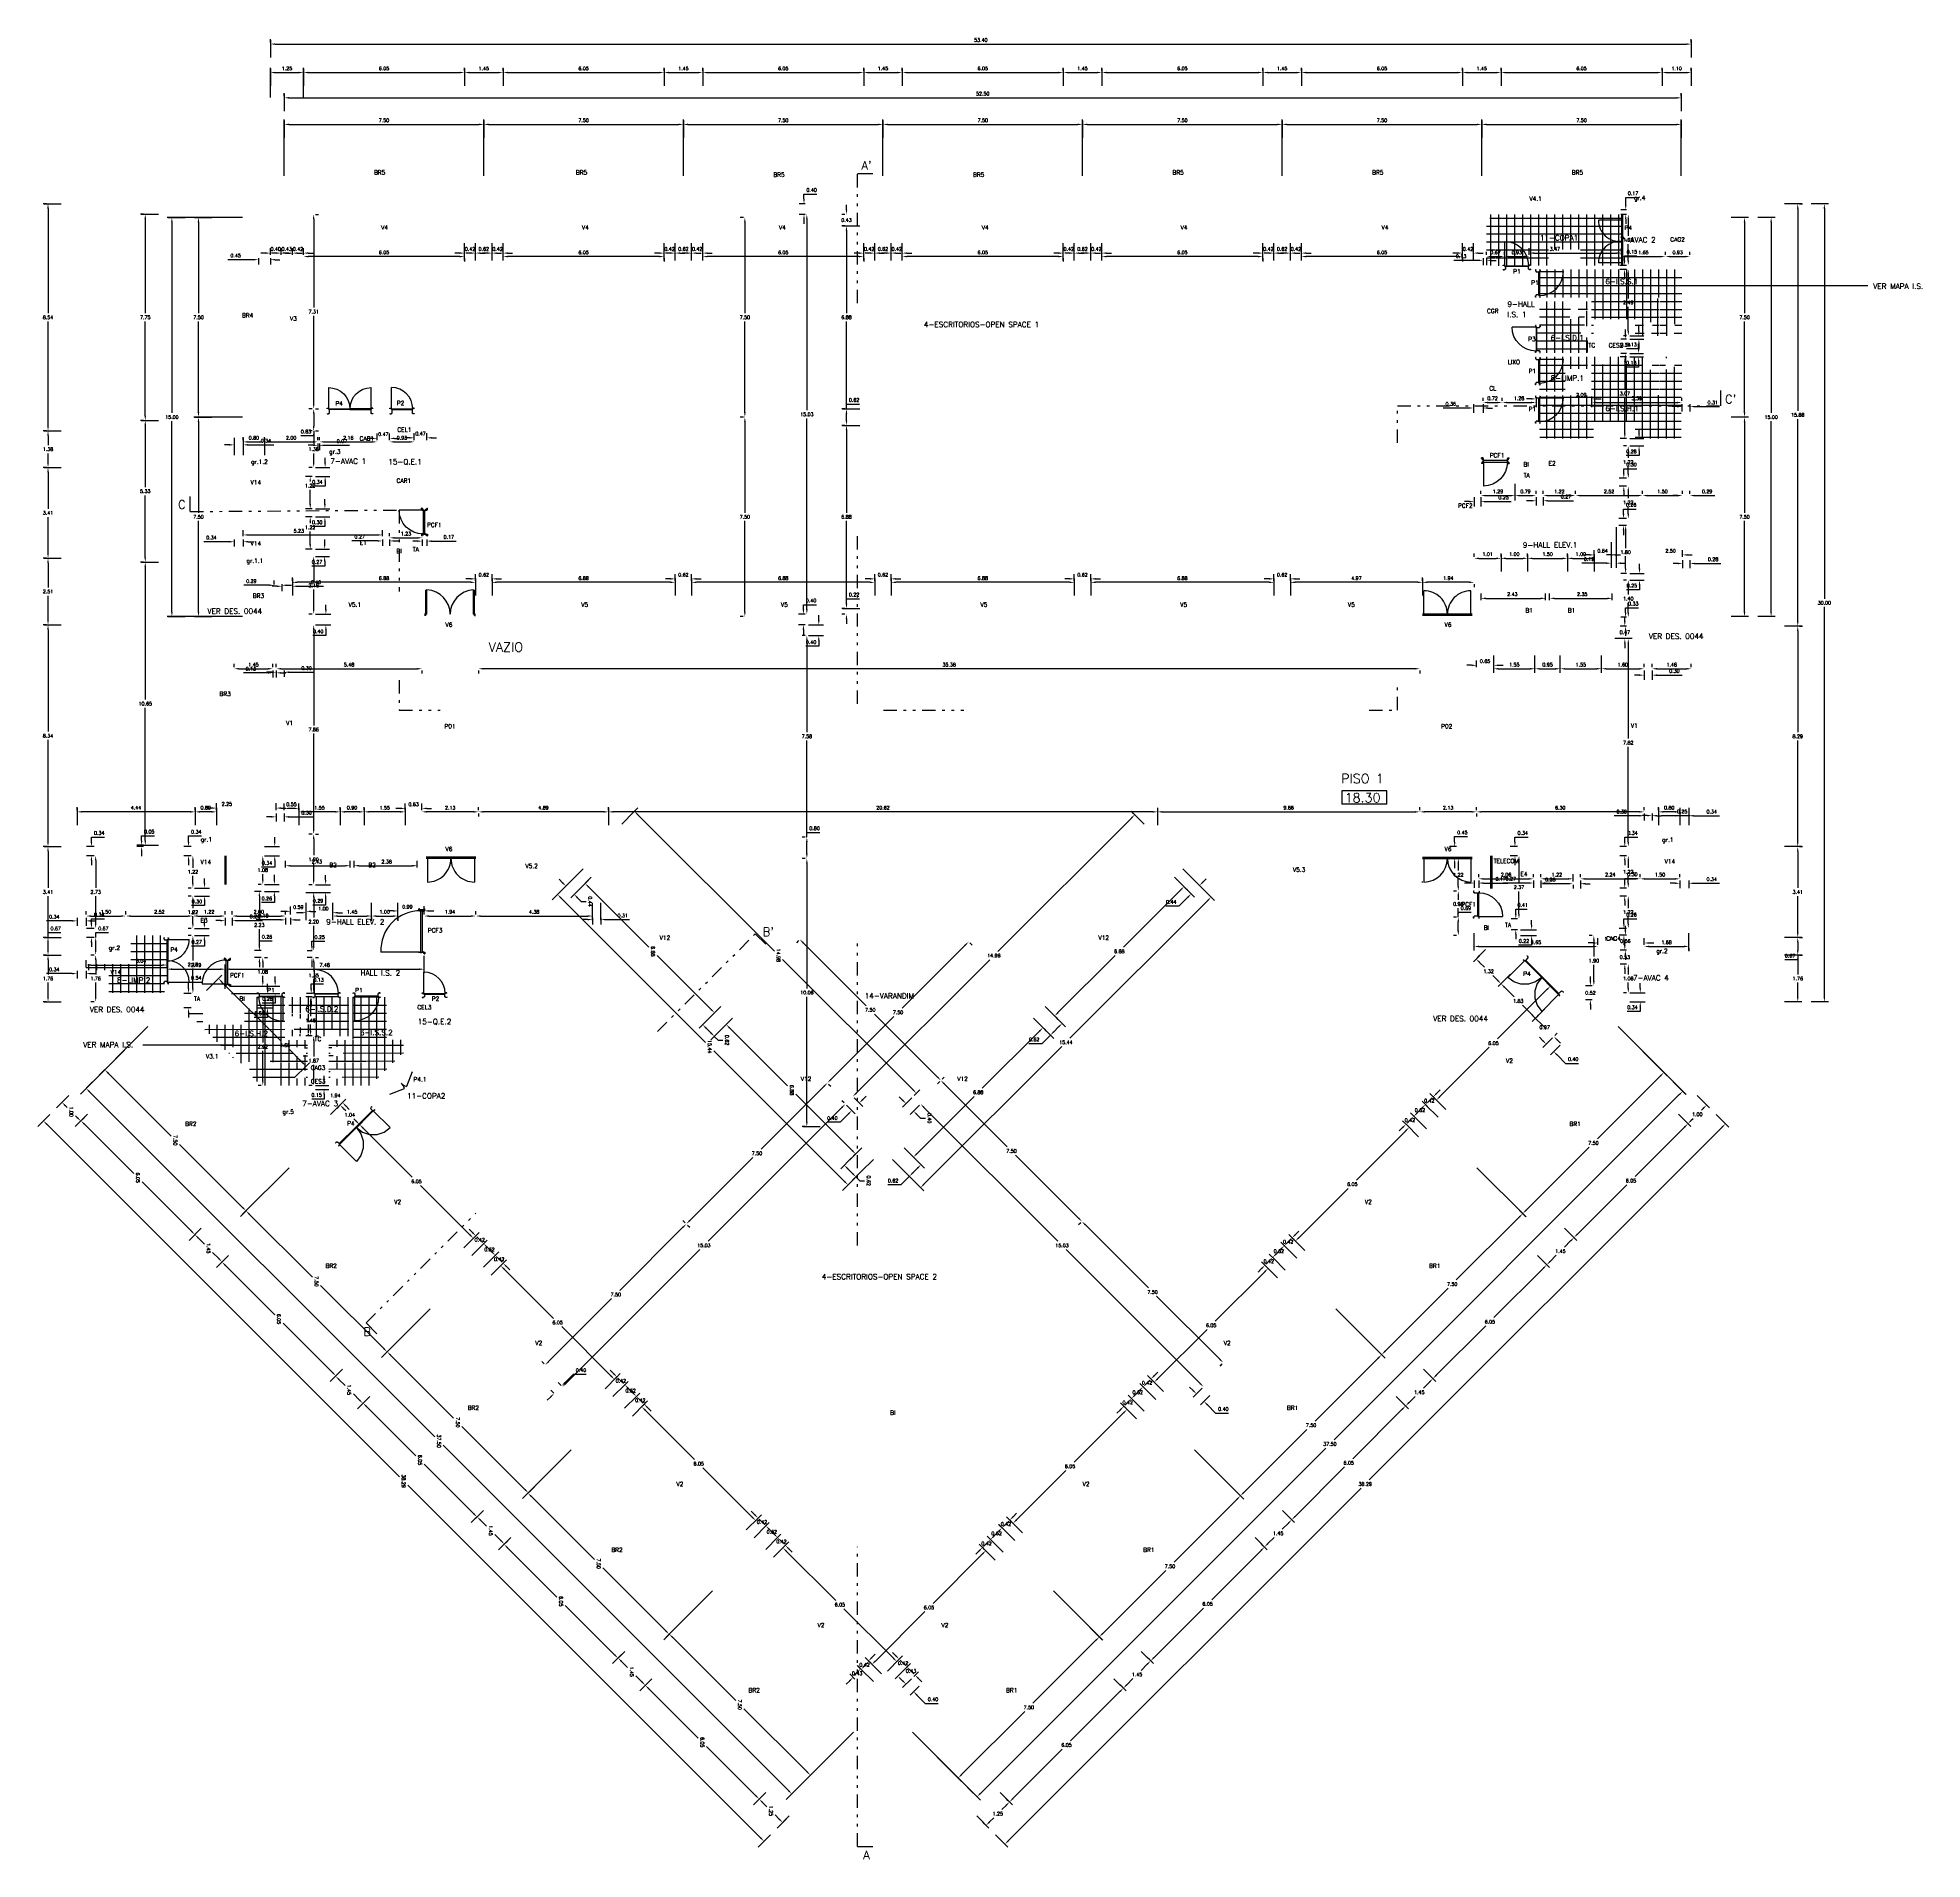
# Model space of a CAD drawing. Extents: x 19.8 to 90.6, y 5.5 to 74.
import ezdxf

# ---------------------------------------------------------------- set-up
doc = ezdxf.new("R2010")
doc.units = 0
doc.header["$MEASUREMENT"] = 0
for name, pattern in [('Default', [0]), ('Divide', [1.25, 0.5, -0.25, 0, -0.25, 0, -0.25]), ('Solid', [0])]:
    doc.linetypes.add(name, pattern=pattern)
doc.layers.get('DEFPOINTS').update_dxf_attribs({"linetype": 'Solid'})
for name, color, linetype in [('Dimensions (COTAS)', 212, 'Solid'), ('Dimensions for stairway', 212, 'Continuous'), ('Sections Corte', 9, 'Solid'), ('Text O', 212, 'Default'), ('VAO', 132, 'Default')]:
    doc.layers.add(name, color=color, linetype=linetype)
doc.layers.add('PAVM', color=8, linetype='Continuous', plot=False)
doc.styles.add('Roman Simplex', font='romans', dxfattribs={"height": 1.5})
doc.styles.add('Simplex', font='SIMPLEX.SHX')
doc.dimstyles.get("Standard").update_dxf_attribs({"dimtxt": 0.13, "dimasz": 0.18, "dimexe": 0.18, "dimexo": 0.0625, "dimgap": 0.09, "dimtad": 1, "dimtih": 1, "dimtoh": 1, "dimzin": 0, "dimdsep": 46, "dimtxsty": 'Simplex', "dimcen": 0.09, "dimadec": 0, "dimazin": 0, "dimtfac": 1, "dimtofl": 0, "dimtmove": 0, "dimatfit": 3, "dimfxl": 1, "dimtolj": 1, "dimtzin": 0, "dimarcsym": 0})

# ---------------------------------------------------------------- blocks, each defined once
blk = doc.blocks.new('*D9')
at = {"layer": 'DEFPOINTS', "color": 0}
for p in [(44.138, 29.412), (38.835, 24.109), (38.835, 24.109)]:
    blk.add_point(p, dxfattribs=at)
at = {"layer": 'Dimensions (COTAS)', "color": 0, "lineweight": -2}
for p, q in [((44.011, 29.285), (41.641, 26.916)), ((44.182, 29.368), (44.265, 29.285)), ((38.962, 24.236), (41.331, 26.606)), ((38.79, 24.153), (38.707, 24.236))]:
    blk.add_line(p, q, dxfattribs=at)
at = {"layer": 'Dimensions (COTAS)', "color": 0}
for points in [[(43.989, 29.306), (44.032, 29.264), (44.138, 29.412)], [(38.941, 24.258), (38.983, 24.215), (38.835, 24.109)]]:
    blk.add_solid(points, dxfattribs=at)
at = {"layer": 'Dimensions (COTAS)', "color": 0, "insert": (41.486, 26.761), "char_height": 0.13, "attachment_point": 5, "style": 'Simplex'}
blk.add_mtext('\\A1;7.50', dxfattribs=at)
blk = doc.blocks.new('*D10')
at = {"layer": 'DEFPOINTS', "color": 0}
for p in [(37.16, 27.845), (41.438, 23.567), (41.438, 23.567)]:
    blk.add_point(p, dxfattribs=at)
at = {"layer": 'Dimensions (COTAS)', "color": 0, "lineweight": -2}
for p, q in [((37.204, 27.89), (37.287, 27.973)), ((37.287, 27.718), (39.144, 25.861)), ((41.311, 23.695), (39.454, 25.551)), ((41.482, 23.612), (41.565, 23.695))]:
    blk.add_line(p, q, dxfattribs=at)
at = {"layer": 'Dimensions (COTAS)', "color": 0}
for points in [[(37.308, 27.739), (37.266, 27.697), (37.16, 27.845)], [(41.332, 23.716), (41.289, 23.673), (41.438, 23.567)]]:
    blk.add_solid(points, dxfattribs=at)
at = {"layer": 'Dimensions (COTAS)', "color": 0, "insert": (39.299, 25.706), "char_height": 0.13, "attachment_point": 5, "style": 'Simplex'}
blk.add_mtext('\\A1;6.05', dxfattribs=at)
blk = doc.blocks.new('*D11')
at = {"layer": 'DEFPOINTS', "color": 0}
for p in [(50.112, 33.918), (50.112, 33.918), (39.484, 23.29)]:
    blk.add_point(p, dxfattribs=at)
at = {"layer": 'Dimensions (COTAS)', "color": 0, "lineweight": -2}
for p, q in [((50.068, 33.962), (49.985, 34.045)), ((49.985, 33.79), (44.953, 28.759)), ((39.612, 23.417), (44.643, 28.449)), ((39.44, 23.334), (39.357, 23.417))]:
    blk.add_line(p, q, dxfattribs=at)
at = {"layer": 'Dimensions (COTAS)', "color": 0}
for points in [[(49.964, 33.812), (50.006, 33.769), (50.112, 33.918)], [(39.59, 23.438), (39.633, 23.396), (39.484, 23.29)]]:
    blk.add_solid(points, dxfattribs=at)
at = {"layer": 'Dimensions (COTAS)', "color": 0, "insert": (44.798, 28.604), "char_height": 0.13, "attachment_point": 5, "style": 'Simplex'}
blk.add_mtext('\\A1;15.03', dxfattribs=at)
blk = doc.blocks.new('*D12')
at = {"layer": 'DEFPOINTS', "color": 0}
for p in [(26.583, 27.875), (26.688, 27.98), (30.861, 23.597)]:
    blk.add_point(p, dxfattribs=at)
at = {"layer": 'Dimensions (COTAS)', "color": 0, "lineweight": -2}
for p, q in [((26.627, 27.919), (26.816, 28.108)), ((26.816, 27.853), (28.672, 25.996)), ((30.839, 23.83), (28.982, 25.686)), ((30.905, 23.641), (31.094, 23.83))]:
    blk.add_line(p, q, dxfattribs=at)
at = {"layer": 'Dimensions (COTAS)', "color": 0}
for points in [[(26.837, 27.874), (26.794, 27.832), (26.688, 27.98)], [(30.86, 23.851), (30.818, 23.809), (30.966, 23.702)]]:
    blk.add_solid(points, dxfattribs=at)
at = {"layer": 'Dimensions (COTAS)', "color": 0, "insert": (28.827, 25.841), "char_height": 0.13, "attachment_point": 5, "rotation": 270, "style": 'Simplex'}
blk.add_mtext('\\A1;6.05', dxfattribs=at)
blk = doc.blocks.new('*D13')
at = {"layer": 'DEFPOINTS', "color": 0}
for p in [(29.252, 31.57), (27.588, 29.905), (34.556, 26.267)]:
    blk.add_point(p, dxfattribs=at)
at = {"layer": 'Dimensions (COTAS)', "color": 0, "lineweight": -2}
for p, q in [((29.208, 31.526), (27.46, 29.778)), ((27.715, 29.778), (30.084, 27.408)), ((32.764, 24.729), (30.394, 27.098)), ((34.512, 26.222), (32.764, 24.474))]:
    blk.add_line(p, q, dxfattribs=at)
at = {"layer": 'Dimensions (COTAS)', "color": 0}
for points in [[(27.736, 29.799), (27.694, 29.757), (27.588, 29.905)], [(32.785, 24.75), (32.742, 24.708), (32.891, 24.602)]]:
    blk.add_solid(points, dxfattribs=at)
at = {"layer": 'Dimensions (COTAS)', "color": 0, "insert": (30.239, 27.253), "char_height": 0.13, "attachment_point": 5, "rotation": 270, "style": 'Simplex'}
blk.add_mtext('\\A1;7.50', dxfattribs=at)
blk = doc.blocks.new('*D14')
at = {"layer": 'DEFPOINTS', "color": 0}
for p in [(76.47, 27.875), (76.47, 27.875), (72.192, 23.597)]:
    blk.add_point(p, dxfattribs=at)
at = {"layer": 'Dimensions (COTAS)', "color": 0, "lineweight": -2}
for p, q in [((76.342, 27.748), (74.486, 25.891)), ((76.425, 27.919), (76.342, 28.002)), ((72.319, 23.724), (74.176, 25.581)), ((72.147, 23.641), (72.064, 23.724))]:
    blk.add_line(p, q, dxfattribs=at)
at = {"layer": 'Dimensions (COTAS)', "color": 0}
for points in [[(76.321, 27.769), (76.363, 27.727), (76.47, 27.875)], [(72.298, 23.746), (72.34, 23.703), (72.192, 23.597)]]:
    blk.add_solid(points, dxfattribs=at)
at = {"layer": 'Dimensions (COTAS)', "color": 0, "insert": (74.331, 25.736), "char_height": 0.13, "attachment_point": 5, "style": 'Simplex'}
blk.add_mtext('\\A1;6.05', dxfattribs=at)
blk = doc.blocks.new('*D15')
at = {"layer": 'DEFPOINTS', "color": 0}
for p in [(73.8, 31.57), (75.568, 29.802), (68.497, 26.267)]:
    blk.add_point(p, dxfattribs=at)
at = {"layer": 'Dimensions (COTAS)', "color": 0, "lineweight": -2}
for p, q in [((73.844, 31.526), (75.695, 29.675)), ((75.441, 29.675), (73.071, 27.305)), ((70.392, 24.626), (72.761, 26.995)), ((68.541, 26.222), (70.392, 24.371))]:
    blk.add_line(p, q, dxfattribs=at)
at = {"layer": 'Dimensions (COTAS)', "color": 0}
for points in [[(75.419, 29.696), (75.462, 29.654), (75.568, 29.802)], [(70.371, 24.647), (70.413, 24.605), (70.265, 24.499)]]:
    blk.add_solid(points, dxfattribs=at)
at = {"layer": 'Dimensions (COTAS)', "color": 0, "insert": (72.916, 27.15), "char_height": 0.13, "attachment_point": 5, "style": 'Simplex'}
blk.add_mtext('\\A1;7.50', dxfattribs=at)
blk = doc.blocks.new('*D16')
at = {"layer": 'DEFPOINTS', "color": 0}
for p in [(65.997, 27.741), (65.997, 27.741), (61.719, 23.463)]:
    blk.add_point(p, dxfattribs=at)
at = {"layer": 'Dimensions (COTAS)', "color": 0, "lineweight": -2}
for p, q in [((65.953, 27.785), (65.87, 27.868)), ((65.87, 27.614), (64.013, 25.757)), ((61.847, 23.59), (63.703, 25.447)), ((61.675, 23.507), (61.592, 23.59))]:
    blk.add_line(p, q, dxfattribs=at)
at = {"layer": 'Dimensions (COTAS)', "color": 0}
for points in [[(65.849, 27.635), (65.891, 27.592), (65.997, 27.741)], [(61.825, 23.611), (61.868, 23.569), (61.719, 23.463)]]:
    blk.add_solid(points, dxfattribs=at)
at = {"layer": 'Dimensions (COTAS)', "color": 0, "insert": (63.858, 25.602), "char_height": 0.13, "attachment_point": 5, "style": 'Simplex'}
blk.add_mtext('\\A1;6.05', dxfattribs=at)
blk = doc.blocks.new('*D17')
at = {"layer": 'DEFPOINTS', "color": 0}
for p in [(79.104, 36.873), (81.578, 34.398), (52.587, 10.357)]:
    blk.add_point(p, dxfattribs=at)
at = {"layer": 'Dimensions (COTAS)', "color": 0, "lineweight": -2}
for p, q in [((79.148, 36.829), (81.706, 34.271)), ((81.451, 34.271), (68.475, 21.295)), ((55.189, 8.009), (68.165, 20.985)), ((52.631, 10.312), (55.189, 7.754))]:
    blk.add_line(p, q, dxfattribs=at)
at = {"layer": 'Dimensions (COTAS)', "color": 0}
for points in [[(81.43, 34.292), (81.472, 34.25), (81.578, 34.398)], [(55.168, 8.03), (55.21, 7.988), (55.062, 7.882)]]:
    blk.add_solid(points, dxfattribs=at)
at = {"layer": 'Dimensions (COTAS)', "color": 0, "insert": (68.32, 21.14), "char_height": 0.13, "attachment_point": 5, "style": 'Simplex'}
blk.add_mtext('\\A1;37.50', dxfattribs=at)
blk = doc.blocks.new('*D18')
at = {"layer": 'DEFPOINTS', "color": 0}
for p in [(83.184, 33.175), (83.184, 33.175), (56.108, 6.1)]:
    blk.add_point(p, dxfattribs=at)
at = {"layer": 'Dimensions (COTAS)', "color": 0, "lineweight": -2}
for p, q in [((83.056, 33.048), (69.801, 19.792)), ((83.228, 33.131), (83.311, 33.048)), ((56.236, 6.227), (69.491, 19.482)), ((56.064, 6.144), (55.981, 6.227))]:
    blk.add_line(p, q, dxfattribs=at)
at = {"layer": 'Dimensions (COTAS)', "color": 0}
for points in [[(83.035, 33.069), (83.078, 33.027), (83.184, 33.175)], [(56.214, 6.248), (56.257, 6.206), (56.108, 6.1)]]:
    blk.add_solid(points, dxfattribs=at)
at = {"layer": 'Dimensions (COTAS)', "color": 0, "insert": (69.646, 19.637), "char_height": 0.13, "attachment_point": 5, "style": 'Simplex'}
blk.add_mtext('\\A1;38.29', dxfattribs=at)
blk = doc.blocks.new('*D19')
at = {"layer": 'DEFPOINTS', "color": 0}
for p in [(19.869, 33.175), (19.979, 33.285), (46.944, 6.1)]:
    blk.add_point(p, dxfattribs=at)
at = {"layer": 'Dimensions (COTAS)', "color": 0, "lineweight": -2}
for p, q in [((19.913, 33.219), (20.106, 33.412)), ((20.106, 33.158), (33.361, 19.902)), ((46.927, 6.337), (33.671, 19.592)), ((46.988, 6.144), (47.181, 6.337))]:
    blk.add_line(p, q, dxfattribs=at)
at = {"layer": 'Dimensions (COTAS)', "color": 0}
for points in [[(20.127, 33.179), (20.085, 33.136), (19.979, 33.285)], [(46.948, 6.358), (46.906, 6.316), (47.054, 6.21)]]:
    blk.add_solid(points, dxfattribs=at)
at = {"layer": 'Dimensions (COTAS)', "color": 0, "insert": (33.516, 19.747), "char_height": 0.13, "attachment_point": 5, "rotation": 270, "style": 'Simplex'}
blk.add_mtext('\\A1;38.29', dxfattribs=at)
blk = doc.blocks.new('*D20')
at = {"layer": 'DEFPOINTS', "color": 0}
for p in [(23.949, 36.873), (21.584, 34.508), (50.466, 10.357)]:
    blk.add_point(p, dxfattribs=at)
at = {"layer": 'Dimensions (COTAS)', "color": 0, "lineweight": -2}
for p, q in [((23.905, 36.829), (21.456, 34.38)), ((21.711, 34.38), (34.687, 21.404)), ((47.973, 8.118), (34.997, 21.094)), ((50.421, 10.312), (47.973, 7.864))]:
    blk.add_line(p, q, dxfattribs=at)
at = {"layer": 'Dimensions (COTAS)', "color": 0}
for points in [[(21.732, 34.401), (21.69, 34.359), (21.584, 34.508)], [(47.994, 8.14), (47.952, 8.097), (48.1, 7.991)]]:
    blk.add_solid(points, dxfattribs=at)
at = {"layer": 'Dimensions (COTAS)', "color": 0, "insert": (34.842, 21.249), "char_height": 0.13, "attachment_point": 5, "rotation": 270, "style": 'Simplex'}
blk.add_mtext('\\A1;37.50', dxfattribs=at)
blk = doc.blocks.new('*D21')
at = {"layer": 'DEFPOINTS', "color": 0}
for p in [(52.941, 33.918), (63.568, 23.29), (63.568, 23.29)]:
    blk.add_point(p, dxfattribs=at)
at = {"layer": 'Dimensions (COTAS)', "color": 0, "lineweight": -2}
for p, q in [((52.897, 33.873), (52.813, 33.79)), ((53.068, 33.79), (58.099, 28.759)), ((63.441, 23.417), (58.409, 28.449)), ((63.524, 23.245), (63.441, 23.162))]:
    blk.add_line(p, q, dxfattribs=at)
at = {"layer": 'Dimensions (COTAS)', "color": 0}
for points in [[(53.089, 33.811), (53.047, 33.769), (52.941, 33.917)], [(63.462, 23.438), (63.42, 23.396), (63.568, 23.29)]]:
    blk.add_solid(points, dxfattribs=at)
at = {"layer": 'Dimensions (COTAS)', "color": 0, "insert": (58.254, 28.604), "char_height": 0.13, "attachment_point": 5, "style": 'Simplex'}
blk.add_mtext('\\A1;15.03', dxfattribs=at)
blk = doc.blocks.new('*D22')
at = {"layer": 'DEFPOINTS', "color": 0}
for p in [(59.005, 29.502), (64.308, 24.199), (64.308, 24.199)]:
    blk.add_point(p, dxfattribs=at)
at = {"layer": 'Dimensions (COTAS)', "color": 0, "lineweight": -2}
for p, q in [((58.961, 29.458), (58.878, 29.375)), ((59.132, 29.375), (61.501, 27.006)), ((64.181, 24.326), (61.811, 26.696)), ((64.264, 24.155), (64.181, 24.072))]:
    blk.add_line(p, q, dxfattribs=at)
at = {"layer": 'Dimensions (COTAS)', "color": 0}
for points in [[(59.153, 29.396), (59.111, 29.354), (59.005, 29.502)], [(64.202, 24.348), (64.16, 24.305), (64.308, 24.199)]]:
    blk.add_solid(points, dxfattribs=at)
at = {"layer": 'Dimensions (COTAS)', "color": 0, "insert": (61.656, 26.851), "char_height": 0.13, "attachment_point": 5, "style": 'Simplex'}
blk.add_mtext('\\A1;7.50', dxfattribs=at)
blk = doc.blocks.new('*D23')
at = {"layer": 'DEFPOINTS', "color": 0}
for p in [(42.463, 22.542), (46.741, 18.264), (46.741, 18.264)]:
    blk.add_point(p, dxfattribs=at)
at = {"layer": 'Dimensions (COTAS)', "color": 0, "lineweight": -2}
for p, q in [((42.507, 22.586), (42.591, 22.669)), ((42.591, 22.415), (44.447, 20.558)), ((46.614, 18.391), (44.757, 20.248)), ((46.785, 18.308), (46.869, 18.391))]:
    blk.add_line(p, q, dxfattribs=at)
at = {"layer": 'Dimensions (COTAS)', "color": 0}
for points in [[(42.612, 22.436), (42.569, 22.394), (42.463, 22.542)], [(46.635, 18.413), (46.593, 18.37), (46.741, 18.264)]]:
    blk.add_solid(points, dxfattribs=at)
at = {"layer": 'Dimensions (COTAS)', "color": 0, "insert": (44.602, 20.403), "char_height": 0.13, "attachment_point": 5, "style": 'Simplex'}
blk.add_mtext('\\A1;6.05', dxfattribs=at)
blk = doc.blocks.new('*D24')
at = {"layer": 'DEFPOINTS', "color": 0}
for p in [(42.598, 12.071), (42.493, 11.965), (46.771, 7.687)]:
    blk.add_point(p, dxfattribs=at)
at = {"layer": 'Dimensions (COTAS)', "color": 0, "lineweight": -2}
for p, q in [((42.537, 12.009), (42.726, 12.198)), ((42.726, 11.943), (44.582, 10.087)), ((46.749, 7.92), (44.892, 9.777)), ((46.815, 7.731), (47.004, 7.92))]:
    blk.add_line(p, q, dxfattribs=at)
at = {"layer": 'Dimensions (COTAS)', "color": 0}
for points in [[(42.747, 11.964), (42.704, 11.922), (42.598, 12.071)], [(46.77, 7.941), (46.728, 7.899), (46.876, 7.793)]]:
    blk.add_solid(points, dxfattribs=at)
at = {"layer": 'Dimensions (COTAS)', "color": 0, "insert": (44.737, 9.932), "char_height": 0.13, "attachment_point": 5, "rotation": 270, "style": 'Simplex'}
blk.add_mtext('\\A1;6.05', dxfattribs=at)
blk = doc.blocks.new('*D25')
at = {"layer": 'DEFPOINTS', "color": 0}
for p in [(45.162, 15.66), (43.498, 13.995), (50.466, 10.357)]:
    blk.add_point(p, dxfattribs=at)
at = {"layer": 'Dimensions (COTAS)', "color": 0, "lineweight": -2}
for p, q in [((45.118, 15.616), (43.37, 13.868)), ((43.625, 13.868), (45.994, 11.498)), ((48.674, 8.819), (46.304, 11.188)), ((50.421, 10.312), (48.674, 8.565))]:
    blk.add_line(p, q, dxfattribs=at)
at = {"layer": 'Dimensions (COTAS)', "color": 0}
for points in [[(43.646, 13.889), (43.604, 13.847), (43.498, 13.995)], [(48.695, 8.84), (48.652, 8.798), (48.801, 8.692)]]:
    blk.add_solid(points, dxfattribs=at)
at = {"layer": 'Dimensions (COTAS)', "color": 0, "insert": (46.149, 11.343), "char_height": 0.13, "attachment_point": 5, "rotation": 270, "style": 'Simplex'}
blk.add_mtext('\\A1;7.50', dxfattribs=at)
blk = doc.blocks.new('*D26')
at = {"layer": 'DEFPOINTS', "color": 0}
for p in [(31.992, 22.677), (31.886, 22.572), (36.164, 18.294)]:
    blk.add_point(p, dxfattribs=at)
at = {"layer": 'Dimensions (COTAS)', "color": 0, "lineweight": -2}
for p, q in [((31.931, 22.616), (32.119, 22.804)), ((32.119, 22.55), (33.976, 20.693)), ((36.142, 18.526), (34.286, 20.383)), ((36.209, 18.338), (36.397, 18.526))]:
    blk.add_line(p, q, dxfattribs=at)
at = {"layer": 'Dimensions (COTAS)', "color": 0}
for points in [[(32.14, 22.571), (32.098, 22.529), (31.992, 22.677)], [(36.164, 18.548), (36.121, 18.505), (36.27, 18.399)]]:
    blk.add_solid(points, dxfattribs=at)
at = {"layer": 'Dimensions (COTAS)', "color": 0, "insert": (34.131, 20.538), "char_height": 0.13, "attachment_point": 5, "rotation": 270, "style": 'Simplex'}
blk.add_mtext('\\A1;6.05', dxfattribs=at)
blk = doc.blocks.new('*D27')
at = {"layer": 'DEFPOINTS', "color": 0}
for p in [(34.556, 26.267), (32.896, 24.607), (39.859, 20.963)]:
    blk.add_point(p, dxfattribs=at)
at = {"layer": 'Dimensions (COTAS)', "color": 0, "lineweight": -2}
for p, q in [((34.512, 26.222), (32.769, 24.48)), ((33.023, 24.48), (35.393, 22.11)), ((38.072, 19.431), (35.703, 21.8)), ((39.815, 20.919), (38.072, 19.176))]:
    blk.add_line(p, q, dxfattribs=at)
at = {"layer": 'Dimensions (COTAS)', "color": 0}
for points in [[(33.045, 24.501), (33.002, 24.458), (32.896, 24.607)], [(38.093, 19.452), (38.051, 19.41), (38.199, 19.304)]]:
    blk.add_solid(points, dxfattribs=at)
at = {"layer": 'Dimensions (COTAS)', "color": 0, "insert": (35.548, 21.955), "char_height": 0.13, "attachment_point": 5, "rotation": 270, "style": 'Simplex'}
blk.add_mtext('\\A1;7.50', dxfattribs=at)
blk = doc.blocks.new('L')
at = {"color": 0}
blk.add_line((0, 0.15), (0, -0.5), dxfattribs=at)
blk = doc.blocks.new('*D28')
at = {"layer": 'DEFPOINTS', "color": 0}
for p in [(30.861, 23.597), (30.956, 23.692), (31.886, 22.572)]:
    blk.add_point(p, dxfattribs=at)
at = {"layer": 'Dimensions (COTAS)', "color": 0, "lineweight": -2}
for p, q in [((30.905, 23.641), (31.083, 23.819)), ((31.083, 23.565), (31.314, 23.334)), ((31.854, 22.794), (31.624, 23.024)), ((31.931, 22.616), (32.109, 22.794))]:
    blk.add_line(p, q, dxfattribs=at)
at = {"layer": 'Dimensions (COTAS)', "color": 0}
for points in [[(31.105, 23.586), (31.062, 23.544), (30.956, 23.692)], [(31.875, 22.815), (31.833, 22.773), (31.981, 22.667)]]:
    blk.add_solid(points, dxfattribs=at)
at = {"layer": 'Dimensions (COTAS)', "color": 0, "insert": (31.469, 23.179), "char_height": 0.13, "attachment_point": 5, "rotation": 270, "style": 'Simplex'}
blk.add_mtext('\\A1;1.45', dxfattribs=at)
blk = doc.blocks.new('*D29')
at = {"layer": 'DEFPOINTS', "color": 0}
for p in [(39.859, 20.963), (38.189, 19.293), (45.162, 15.66)]:
    blk.add_point(p, dxfattribs=at)
at = {"layer": 'Dimensions (COTAS)', "color": 0, "lineweight": -2}
for p, q in [((39.815, 20.919), (38.062, 19.166)), ((38.316, 19.166), (40.686, 16.797)), ((43.365, 14.117), (40.996, 16.487)), ((45.118, 15.616), (43.365, 13.863))]:
    blk.add_line(p, q, dxfattribs=at)
at = {"layer": 'Dimensions (COTAS)', "color": 0}
for points in [[(38.338, 19.187), (38.295, 19.145), (38.189, 19.293)], [(43.386, 14.138), (43.344, 14.096), (43.492, 13.99)]]:
    blk.add_solid(points, dxfattribs=at)
at = {"layer": 'Dimensions (COTAS)', "color": 0, "insert": (40.841, 16.642), "char_height": 0.13, "attachment_point": 5, "rotation": 270, "style": 'Simplex'}
blk.add_mtext('\\A1;7.50', dxfattribs=at)
blk = doc.blocks.new('*D30')
at = {"layer": 'DEFPOINTS', "color": 0}
for p in [(37.19, 17.269), (37.29, 17.369), (41.468, 12.991)]:
    blk.add_point(p, dxfattribs=at)
at = {"layer": 'Dimensions (COTAS)', "color": 0, "lineweight": -2}
for p, q in [((37.234, 17.313), (37.417, 17.496)), ((37.417, 17.241), (39.274, 15.385)), ((41.441, 13.218), (39.584, 15.075)), ((41.512, 13.035), (41.695, 13.218))]:
    blk.add_line(p, q, dxfattribs=at)
at = {"layer": 'Dimensions (COTAS)', "color": 0}
for points in [[(37.438, 17.263), (37.396, 17.22), (37.29, 17.369)], [(41.462, 13.239), (41.419, 13.197), (41.568, 13.091)]]:
    blk.add_solid(points, dxfattribs=at)
at = {"layer": 'Dimensions (COTAS)', "color": 0, "insert": (39.429, 15.23), "char_height": 0.13, "attachment_point": 5, "rotation": 270, "style": 'Simplex'}
blk.add_mtext('\\A1;6.05', dxfattribs=at)
blk = doc.blocks.new('*D31')
at = {"layer": 'DEFPOINTS', "color": 0}
for p in [(36.164, 18.294), (36.275, 18.404), (37.19, 17.269)]:
    blk.add_point(p, dxfattribs=at)
at = {"layer": 'Dimensions (COTAS)', "color": 0, "lineweight": -2}
for p, q in [((36.209, 18.338), (36.402, 18.532)), ((36.402, 18.277), (36.633, 18.047)), ((37.173, 17.506), (36.943, 17.737)), ((37.234, 17.313), (37.428, 17.506))]:
    blk.add_line(p, q, dxfattribs=at)
at = {"layer": 'Dimensions (COTAS)', "color": 0}
for points in [[(36.423, 18.298), (36.381, 18.256), (36.275, 18.404)], [(37.194, 17.528), (37.152, 17.485), (37.3, 17.379)]]:
    blk.add_solid(points, dxfattribs=at)
at = {"layer": 'Dimensions (COTAS)', "color": 0, "insert": (36.788, 17.892), "char_height": 0.13, "attachment_point": 5, "rotation": 270, "style": 'Simplex'}
blk.add_mtext('\\A1;1.45', dxfattribs=at)
blk = doc.blocks.new('*D32')
at = {"layer": 'DEFPOINTS', "color": 0}
for p in [(41.468, 12.991), (41.573, 13.096), (42.493, 11.965)]:
    blk.add_point(p, dxfattribs=at)
at = {"layer": 'Dimensions (COTAS)', "color": 0, "lineweight": -2}
for p, q in [((41.512, 13.035), (41.7, 13.223)), ((41.7, 12.969), (41.931, 12.738)), ((42.471, 12.198), (42.241, 12.428)), ((42.537, 12.009), (42.726, 12.198))]:
    blk.add_line(p, q, dxfattribs=at)
at = {"layer": 'Dimensions (COTAS)', "color": 0}
for points in [[(41.722, 12.99), (41.679, 12.947), (41.573, 13.096)], [(42.492, 12.219), (42.45, 12.177), (42.598, 12.071)]]:
    blk.add_solid(points, dxfattribs=at)
at = {"layer": 'Dimensions (COTAS)', "color": 0, "insert": (42.086, 12.583), "char_height": 0.13, "attachment_point": 5, "rotation": 270, "style": 'Simplex'}
blk.add_mtext('\\A1;1.45', dxfattribs=at)
blk = doc.blocks.new('*D33')
at = {"layer": 'DEFPOINTS', "color": 0}
for p in [(39.201, 23.007), (39.451, 23.323), (39.484, 23.29)]:
    blk.add_point(p, dxfattribs=at)
at = {"layer": 'Dimensions (COTAS)', "color": 0, "lineweight": -2}
for p, q in [((39.44, 23.334), (39.323, 23.451)), ((39.578, 23.451), (39.891, 23.764)), ((39.891, 23.764), (40.377, 23.764)), ((39.04, 22.913), (38.913, 22.786)), ((39.157, 23.051), (39.04, 23.168))]:
    blk.add_line(p, q, dxfattribs=at)
at = {"layer": 'Dimensions (COTAS)', "color": 0}
for points in [[(39.557, 23.472), (39.599, 23.429), (39.451, 23.323)], [(39.019, 22.935), (39.062, 22.892), (39.168, 23.041)]]:
    blk.add_solid(points, dxfattribs=at)
at = {"layer": 'Dimensions (COTAS)', "color": 0, "insert": (40.179, 23.919), "char_height": 0.13, "attachment_point": 5, "style": 'Simplex'}
blk.add_mtext('\\A1;0.40', dxfattribs=at)
blk = doc.blocks.new('*D34')
at = {"layer": 'DEFPOINTS', "color": 0}
for p in [(42.17, 22.836), (42.463, 22.542), (42.555, 22.634)]:
    blk.add_point(p, dxfattribs=at)
at = {"layer": 'Dimensions (COTAS)', "color": 0, "lineweight": -2}
for p, q in [((42.134, 23.055), (42.007, 23.182)), ((42.214, 22.88), (42.389, 23.055)), ((42.507, 22.586), (42.682, 22.761)), ((42.682, 22.507), (42.81, 22.379))]:
    blk.add_line(p, q, dxfattribs=at)
at = {"layer": 'Dimensions (COTAS)', "color": 0}
for points in [[(42.156, 23.076), (42.113, 23.034), (42.262, 22.927)], [(42.704, 22.528), (42.661, 22.486), (42.555, 22.634)]]:
    blk.add_solid(points, dxfattribs=at)
at = {"layer": 'Dimensions (COTAS)', "color": 0, "insert": (42.408, 22.781), "char_height": 0.13, "attachment_point": 5, "style": 'Simplex'}
blk.add_mtext('\\A1;0.42', dxfattribs=at)
blk = doc.blocks.new('*D35')
at = {"layer": 'DEFPOINTS', "color": 0}
for p in [(41.438, 23.567), (41.731, 23.274), (41.823, 23.366)]:
    blk.add_point(p, dxfattribs=at)
at = {"layer": 'Dimensions (COTAS)', "color": 0, "lineweight": -2}
for p, q in [((41.403, 23.787), (41.275, 23.914)), ((41.482, 23.612), (41.657, 23.787)), ((41.776, 23.318), (41.951, 23.493)), ((41.951, 23.239), (42.078, 23.111))]:
    blk.add_line(p, q, dxfattribs=at)
at = {"layer": 'Dimensions (COTAS)', "color": 0}
for points in [[(41.424, 23.808), (41.381, 23.765), (41.53, 23.659)], [(41.972, 23.26), (41.929, 23.217), (41.823, 23.366)]]:
    blk.add_solid(points, dxfattribs=at)
at = {"layer": 'Dimensions (COTAS)', "color": 0, "insert": (41.677, 23.513), "char_height": 0.13, "attachment_point": 5, "style": 'Simplex'}
blk.add_mtext('\\A1;0.42', dxfattribs=at)
blk = doc.blocks.new('*D36')
at = {"layer": 'DEFPOINTS', "color": 0}
for p in [(41.731, 23.274), (42.17, 22.836), (42.262, 22.927)]:
    blk.add_point(p, dxfattribs=at)
at = {"layer": 'Dimensions (COTAS)', "color": 0, "lineweight": -2}
for p, q in [((41.696, 23.493), (41.569, 23.62)), ((41.776, 23.318), (41.951, 23.493)), ((42.214, 22.88), (42.389, 23.055)), ((42.389, 22.8), (42.516, 22.673))]:
    blk.add_line(p, q, dxfattribs=at)
at = {"layer": 'Dimensions (COTAS)', "color": 0}
for points in [[(41.717, 23.514), (41.675, 23.472), (41.823, 23.366)], [(42.41, 22.821), (42.368, 22.779), (42.262, 22.927)]]:
    blk.add_solid(points, dxfattribs=at)
at = {"layer": 'Dimensions (COTAS)', "color": 0, "insert": (42.044, 23.145), "char_height": 0.13, "attachment_point": 5, "style": 'Simplex'}
blk.add_mtext('\\A1;0.62', dxfattribs=at)
blk = doc.blocks.new('*D37')
at = {"layer": 'DEFPOINTS', "color": 0}
for p in [(66.888, 18.294), (66.888, 18.294), (65.863, 17.269)]:
    blk.add_point(p, dxfattribs=at)
at = {"layer": 'Dimensions (COTAS)', "color": 0, "lineweight": -2}
for p, q in [((66.844, 18.338), (66.761, 18.421)), ((66.761, 18.167), (66.531, 17.936)), ((65.819, 17.313), (65.736, 17.396)), ((65.99, 17.396), (66.221, 17.626))]:
    blk.add_line(p, q, dxfattribs=at)
at = {"layer": 'Dimensions (COTAS)', "color": 0}
for points in [[(66.74, 18.188), (66.782, 18.145), (66.888, 18.294)], [(65.969, 17.417), (66.011, 17.375), (65.863, 17.269)]]:
    blk.add_solid(points, dxfattribs=at)
at = {"layer": 'Dimensions (COTAS)', "color": 0, "insert": (66.376, 17.781), "char_height": 0.13, "attachment_point": 5, "style": 'Simplex'}
blk.add_mtext('\\A1;1.45', dxfattribs=at)
blk = doc.blocks.new('*D38')
at = {"layer": 'DEFPOINTS', "color": 0}
for p in [(68.497, 26.267), (70.265, 24.499), (63.194, 20.963)]:
    blk.add_point(p, dxfattribs=at)
at = {"layer": 'Dimensions (COTAS)', "color": 0, "lineweight": -2}
for p, q in [((68.541, 26.222), (70.392, 24.371)), ((70.137, 24.371), (67.768, 22.002)), ((65.089, 19.323), (67.458, 21.692)), ((63.238, 20.919), (65.089, 19.068))]:
    blk.add_line(p, q, dxfattribs=at)
at = {"layer": 'Dimensions (COTAS)', "color": 0}
for points in [[(70.116, 24.393), (70.159, 24.35), (70.265, 24.499)], [(65.067, 19.344), (65.11, 19.302), (64.961, 19.195)]]:
    blk.add_solid(points, dxfattribs=at)
at = {"layer": 'Dimensions (COTAS)', "color": 0, "insert": (67.613, 21.847), "char_height": 0.13, "attachment_point": 5, "style": 'Simplex'}
blk.add_mtext('\\A1;7.50', dxfattribs=at)
blk = doc.blocks.new('*D39')
at = {"layer": 'DEFPOINTS', "color": 0}
for p in [(57.89, 15.66), (59.658, 13.892), (52.587, 10.357)]:
    blk.add_point(p, dxfattribs=at)
at = {"layer": 'Dimensions (COTAS)', "color": 0, "lineweight": -2}
for p, q in [((57.935, 15.616), (59.785, 13.765)), ((59.531, 13.765), (57.161, 11.396)), ((54.482, 8.716), (56.851, 11.086)), ((52.631, 10.312), (54.482, 8.462))]:
    blk.add_line(p, q, dxfattribs=at)
at = {"layer": 'Dimensions (COTAS)', "color": 0}
for points in [[(59.51, 13.786), (59.552, 13.744), (59.658, 13.892)], [(54.461, 8.737), (54.503, 8.695), (54.355, 8.589)]]:
    blk.add_solid(points, dxfattribs=at)
at = {"layer": 'Dimensions (COTAS)', "color": 0, "insert": (57.006, 11.241), "char_height": 0.13, "attachment_point": 5, "style": 'Simplex'}
blk.add_mtext('\\A1;7.50', dxfattribs=at)
blk = doc.blocks.new('*D40')
at = {"layer": 'DEFPOINTS', "color": 0}
for p in [(60.56, 11.965), (60.56, 11.965), (56.282, 7.687)]:
    blk.add_point(p, dxfattribs=at)
at = {"layer": 'Dimensions (COTAS)', "color": 0, "lineweight": -2}
for p, q in [((60.515, 12.009), (60.432, 12.093)), ((60.432, 11.838), (58.576, 9.981)), ((56.409, 7.815), (58.266, 9.671)), ((56.237, 7.731), (56.154, 7.815))]:
    blk.add_line(p, q, dxfattribs=at)
at = {"layer": 'Dimensions (COTAS)', "color": 0}
for points in [[(60.411, 11.859), (60.454, 11.817), (60.56, 11.965)], [(56.388, 7.836), (56.43, 7.793), (56.282, 7.687)]]:
    blk.add_solid(points, dxfattribs=at)
at = {"layer": 'Dimensions (COTAS)', "color": 0, "insert": (58.421, 9.826), "char_height": 0.13, "attachment_point": 5, "style": 'Simplex'}
blk.add_mtext('\\A1;6.05', dxfattribs=at)
blk = doc.blocks.new('*D41')
at = {"layer": 'DEFPOINTS', "color": 0}
for p in [(56.282, 7.687), (56.282, 7.687), (55.401, 6.807)]:
    blk.add_point(p, dxfattribs=at)
at = {"layer": 'Dimensions (COTAS)', "color": 0, "lineweight": -2}
for p, q in [((56.237, 7.731), (56.154, 7.815)), ((55.529, 6.934), (55.686, 7.092)), ((56.154, 7.56), (55.996, 7.402)), ((55.357, 6.851), (55.274, 6.934))]:
    blk.add_line(p, q, dxfattribs=at)
at = {"layer": 'Dimensions (COTAS)', "color": 0}
for points in [[(56.133, 7.581), (56.176, 7.539), (56.282, 7.687)], [(55.507, 6.955), (55.55, 6.913), (55.401, 6.807)]]:
    blk.add_solid(points, dxfattribs=at)
at = {"layer": 'Dimensions (COTAS)', "color": 0, "insert": (55.841, 7.247), "char_height": 0.13, "attachment_point": 5, "style": 'Simplex'}
blk.add_mtext('\\A1;1.25', dxfattribs=at)
blk = doc.blocks.new('*D42')
at = {"layer": 'DEFPOINTS', "color": 0}
for p in [(46.876, 7.793), (46.771, 7.687), (47.651, 6.807)]:
    blk.add_point(p, dxfattribs=at)
at = {"layer": 'Dimensions (COTAS)', "color": 0, "lineweight": -2}
for p, q in [((46.815, 7.731), (47.004, 7.92)), ((47.004, 7.665), (47.162, 7.507)), ((47.629, 7.039), (47.472, 7.197)), ((47.696, 6.851), (47.884, 7.039))]:
    blk.add_line(p, q, dxfattribs=at)
at = {"layer": 'Dimensions (COTAS)', "color": 0}
for points in [[(47.025, 7.687), (46.982, 7.644), (46.876, 7.793)], [(47.651, 7.061), (47.608, 7.018), (47.757, 6.912)]]:
    blk.add_solid(points, dxfattribs=at)
at = {"layer": 'Dimensions (COTAS)', "color": 0, "insert": (47.317, 7.352), "char_height": 0.13, "attachment_point": 5, "rotation": 270, "style": 'Simplex'}
blk.add_mtext('\\A1;1.25', dxfattribs=at)
blk = doc.blocks.new('*D43')
at = {"layer": 'DEFPOINTS', "color": 0}
for p in [(56.002, 17.987), (56.123, 17.866), (55.684, 17.428)]:
    blk.add_point(p, dxfattribs=at)
at = {"layer": 'Dimensions (COTAS)', "color": 0, "lineweight": -2}
for p, q in [((56.078, 17.91), (55.875, 18.114)), ((56.129, 18.114), (56.257, 18.241)), ((55.436, 17.421), (55.309, 17.294)), ((55.64, 17.472), (55.436, 17.675))]:
    blk.add_line(p, q, dxfattribs=at)
at = {"layer": 'Dimensions (COTAS)', "color": 0}
for points in [[(56.108, 18.135), (56.151, 18.093), (56.002, 17.987)], [(55.415, 17.442), (55.458, 17.4), (55.564, 17.548)]]:
    blk.add_solid(points, dxfattribs=at)
at = {"layer": 'Dimensions (COTAS)', "color": 0, "insert": (55.796, 17.78), "char_height": 0.13, "attachment_point": 5, "style": 'Simplex'}
blk.add_mtext('\\A1;0.62', dxfattribs=at)
blk = doc.blocks.new('*D44')
at = {"layer": 'DEFPOINTS', "color": 0}
for p in [(50.404, 12.37), (50.515, 12.259), (50.819, 12.563)]:
    blk.add_point(p, dxfattribs=at)
at = {"layer": 'Dimensions (COTAS)', "color": 0, "lineweight": -2}
for p, q in [((50.775, 12.607), (50.581, 12.801)), ((50.835, 12.801), (50.962, 12.929)), ((50.277, 12.243), (50.149, 12.116)), ((50.471, 12.303), (50.277, 12.497))]:
    blk.add_line(p, q, dxfattribs=at)
at = {"layer": 'Dimensions (COTAS)', "color": 0}
for points in [[(50.814, 12.823), (50.856, 12.78), (50.708, 12.674)], [(50.255, 12.264), (50.298, 12.222), (50.404, 12.37)]]:
    blk.add_solid(points, dxfattribs=at)
at = {"layer": 'Dimensions (COTAS)', "color": 0, "insert": (50.556, 12.522), "char_height": 0.13, "attachment_point": 5, "style": 'Simplex'}
blk.add_mtext('\\A1;0.43', dxfattribs=at)
blk = doc.blocks.new('*D45')
at = {"layer": 'DEFPOINTS', "color": 0}
for p in [(47.767, 17.239), (52.045, 12.961), (52.045, 12.961)]:
    blk.add_point(p, dxfattribs=at)
at = {"layer": 'Dimensions (COTAS)', "color": 0, "lineweight": -2}
for p, q in [((47.811, 17.283), (47.894, 17.366)), ((47.894, 17.112), (49.751, 15.255)), ((51.917, 13.088), (50.061, 14.945)), ((52.089, 13.005), (52.172, 13.088))]:
    blk.add_line(p, q, dxfattribs=at)
at = {"layer": 'Dimensions (COTAS)', "color": 0}
for points in [[(47.915, 17.133), (47.873, 17.09), (47.767, 17.239)], [(51.938, 13.109), (51.896, 13.067), (52.045, 12.961)]]:
    blk.add_solid(points, dxfattribs=at)
at = {"layer": 'Dimensions (COTAS)', "color": 0, "insert": (49.906, 15.1), "char_height": 0.13, "attachment_point": 5, "style": 'Simplex'}
blk.add_mtext('\\A1;6.05', dxfattribs=at)
blk = doc.blocks.new('*D46')
at = {"layer": 'DEFPOINTS', "color": 0}
for p in [(46.741, 18.264), (47.035, 17.971), (47.127, 18.063)]:
    blk.add_point(p, dxfattribs=at)
at = {"layer": 'Dimensions (COTAS)', "color": 0, "lineweight": -2}
for p, q in [((46.706, 18.483), (46.579, 18.611)), ((46.785, 18.308), (46.96, 18.483)), ((47.079, 18.015), (47.254, 18.19)), ((47.254, 17.935), (47.381, 17.808))]:
    blk.add_line(p, q, dxfattribs=at)
at = {"layer": 'Dimensions (COTAS)', "color": 0}
for points in [[(46.727, 18.505), (46.685, 18.462), (46.833, 18.356)], [(47.275, 17.957), (47.233, 17.914), (47.127, 18.063)]]:
    blk.add_solid(points, dxfattribs=at)
at = {"layer": 'Dimensions (COTAS)', "color": 0, "insert": (46.98, 18.209), "char_height": 0.13, "attachment_point": 5, "style": 'Simplex'}
blk.add_mtext('\\A1;0.42', dxfattribs=at)
blk = doc.blocks.new('*D47')
at = {"layer": 'DEFPOINTS', "color": 0}
for p in [(47.473, 17.532), (47.767, 17.239), (47.858, 17.331)]:
    blk.add_point(p, dxfattribs=at)
at = {"layer": 'Dimensions (COTAS)', "color": 0, "lineweight": -2}
for p, q in [((47.438, 17.751), (47.31, 17.879)), ((47.517, 17.576), (47.692, 17.751)), ((47.811, 17.283), (47.986, 17.458)), ((47.986, 17.203), (48.113, 17.076))]:
    blk.add_line(p, q, dxfattribs=at)
at = {"layer": 'Dimensions (COTAS)', "color": 0}
for points in [[(47.459, 17.773), (47.417, 17.73), (47.565, 17.624)], [(48.007, 17.225), (47.965, 17.182), (47.858, 17.331)]]:
    blk.add_solid(points, dxfattribs=at)
at = {"layer": 'Dimensions (COTAS)', "color": 0, "insert": (47.712, 17.477), "char_height": 0.13, "attachment_point": 5, "style": 'Simplex'}
blk.add_mtext('\\A1;0.42', dxfattribs=at)
blk = doc.blocks.new('*D48')
at = {"layer": 'DEFPOINTS', "color": 0}
for p in [(47.035, 17.971), (47.473, 17.532), (47.565, 17.624)]:
    blk.add_point(p, dxfattribs=at)
at = {"layer": 'Dimensions (COTAS)', "color": 0, "lineweight": -2}
for p, q in [((46.999, 18.19), (46.872, 18.317)), ((47.079, 18.015), (47.254, 18.19)), ((47.517, 17.576), (47.692, 17.751)), ((47.692, 17.497), (47.82, 17.37))]:
    blk.add_line(p, q, dxfattribs=at)
at = {"layer": 'Dimensions (COTAS)', "color": 0}
for points in [[(47.021, 18.211), (46.978, 18.169), (47.127, 18.063)], [(47.714, 17.518), (47.671, 17.476), (47.565, 17.624)]]:
    blk.add_solid(points, dxfattribs=at)
at = {"layer": 'Dimensions (COTAS)', "color": 0, "insert": (47.347, 17.842), "char_height": 0.13, "attachment_point": 5, "style": 'Simplex'}
blk.add_mtext('\\A1;0.62', dxfattribs=at)
blk = doc.blocks.new('*D49')
at = {"layer": 'DEFPOINTS', "color": 0}
for p in [(55.391, 17.134), (55.391, 17.134), (51.113, 12.856)]:
    blk.add_point(p, dxfattribs=at)
at = {"layer": 'Dimensions (COTAS)', "color": 0, "lineweight": -2}
for p, q in [((55.263, 17.007), (53.407, 15.15)), ((55.346, 17.178), (55.263, 17.262)), ((51.24, 12.984), (53.097, 14.84)), ((51.069, 12.9), (50.985, 12.984))]:
    blk.add_line(p, q, dxfattribs=at)
at = {"layer": 'Dimensions (COTAS)', "color": 0}
for points in [[(55.242, 17.028), (55.285, 16.986), (55.391, 17.134)], [(51.219, 13.005), (51.261, 12.962), (51.113, 12.856)]]:
    blk.add_solid(points, dxfattribs=at)
at = {"layer": 'Dimensions (COTAS)', "color": 0, "insert": (53.252, 14.995), "char_height": 0.13, "attachment_point": 5, "style": 'Simplex'}
blk.add_mtext('\\A1;6.05', dxfattribs=at)
blk = doc.blocks.new('*D50')
at = {"layer": 'DEFPOINTS', "color": 0}
for p in [(52.045, 12.961), (52.43, 12.759), (52.338, 12.667)]:
    blk.add_point(p, dxfattribs=at)
at = {"layer": 'Dimensions (COTAS)', "color": 0, "lineweight": -2}
for p, q in [((52.009, 13.18), (51.882, 13.307)), ((52.089, 13.005), (52.264, 13.18)), ((52.382, 12.712), (52.557, 12.887)), ((52.557, 12.632), (52.684, 12.505))]:
    blk.add_line(p, q, dxfattribs=at)
at = {"layer": 'Dimensions (COTAS)', "color": 0}
for points in [[(52.03, 13.201), (51.988, 13.159), (52.136, 13.053)], [(52.578, 12.653), (52.536, 12.611), (52.43, 12.759)]]:
    blk.add_solid(points, dxfattribs=at)
at = {"layer": 'Dimensions (COTAS)', "color": 0, "insert": (52.283, 12.906), "char_height": 0.13, "attachment_point": 5, "style": 'Simplex'}
blk.add_mtext('\\A1;0.42', dxfattribs=at)
blk = doc.blocks.new('*D51')
at = {"layer": 'DEFPOINTS', "color": 0}
for p in [(50.982, 12.987), (51.113, 12.856), (50.819, 12.563)]:
    blk.add_point(p, dxfattribs=at)
at = {"layer": 'Dimensions (COTAS)', "color": 0, "lineweight": -2}
for p, q in [((50.775, 12.607), (50.561, 12.821)), ((51.069, 12.9), (50.855, 13.114)), ((51.109, 13.114), (51.237, 13.242)), ((50.561, 12.566), (50.434, 12.439))]:
    blk.add_line(p, q, dxfattribs=at)
at = {"layer": 'Dimensions (COTAS)', "color": 0}
for points in [[(51.088, 13.135), (51.13, 13.093), (50.982, 12.987)], [(50.54, 12.587), (50.582, 12.545), (50.689, 12.694)]]:
    blk.add_solid(points, dxfattribs=at)
at = {"layer": 'Dimensions (COTAS)', "color": 0, "insert": (50.835, 12.84), "char_height": 0.13, "attachment_point": 5, "style": 'Simplex'}
blk.add_mtext('\\A1;0.42', dxfattribs=at)
blk = doc.blocks.new('*D52')
at = {"layer": 'DEFPOINTS', "color": 0}
for p in [(52.338, 12.667), (52.642, 12.363), (52.734, 12.455)]:
    blk.add_point(p, dxfattribs=at)
at = {"layer": 'Dimensions (COTAS)', "color": 0, "lineweight": -2}
for p, q in [((52.303, 12.887), (52.175, 13.014)), ((52.382, 12.712), (52.557, 12.887)), ((52.686, 12.407), (52.861, 12.583)), ((52.861, 12.328), (52.989, 12.201))]:
    blk.add_line(p, q, dxfattribs=at)
at = {"layer": 'Dimensions (COTAS)', "color": 0}
for points in [[(52.324, 12.908), (52.281, 12.865), (52.43, 12.759)], [(52.882, 12.349), (52.84, 12.307), (52.734, 12.455)]]:
    blk.add_solid(points, dxfattribs=at)
at = {"layer": 'Dimensions (COTAS)', "color": 0, "insert": (52.582, 12.607), "char_height": 0.13, "attachment_point": 5, "style": 'Simplex'}
blk.add_mtext('\\A1;0.43', dxfattribs=at)
blk = doc.blocks.new('*D53')
at = {"layer": 'DEFPOINTS', "color": 0}
for p in [(52.642, 12.363), (52.925, 12.08), (52.676, 11.832)]:
    blk.add_point(p, dxfattribs=at)
at = {"layer": 'Dimensions (COTAS)', "color": 0, "lineweight": -2}
for p, q in [((52.266, 12.242), (52.139, 12.369)), ((52.598, 12.319), (52.266, 11.987)), ((52.881, 12.036), (52.549, 11.704)), ((52.803, 11.704), (53.117, 11.391)), ((53.117, 11.391), (53.603, 11.391))]:
    blk.add_line(p, q, dxfattribs=at)
at = {"layer": 'Dimensions (COTAS)', "color": 0}
for points in [[(52.287, 12.263), (52.245, 12.221), (52.393, 12.115)], [(52.825, 11.726), (52.782, 11.683), (52.676, 11.832)]]:
    blk.add_solid(points, dxfattribs=at)
at = {"layer": 'Dimensions (COTAS)', "color": 0, "insert": (53.405, 11.546), "char_height": 0.13, "attachment_point": 5, "style": 'Simplex'}
blk.add_mtext('\\A1;0.40', dxfattribs=at)
blk = doc.blocks.new('*D54')
at = {"layer": 'DEFPOINTS', "color": 0}
for p in [(55.391, 17.134), (55.565, 17.547), (55.684, 17.428)]:
    blk.add_point(p, dxfattribs=at)
at = {"layer": 'Dimensions (COTAS)', "color": 0, "lineweight": -2}
for p, q in [((55.692, 17.674), (55.82, 17.801)), ((55.144, 17.126), (55.017, 16.999)), ((55.346, 17.178), (55.144, 17.381)), ((55.64, 17.472), (55.438, 17.674))]:
    blk.add_line(p, q, dxfattribs=at)
at = {"layer": 'Dimensions (COTAS)', "color": 0}
for points in [[(55.123, 17.147), (55.165, 17.105), (55.272, 17.253)], [(55.671, 17.695), (55.713, 17.653), (55.565, 17.547)]]:
    blk.add_solid(points, dxfattribs=at)
at = {"layer": 'Dimensions (COTAS)', "color": 0, "insert": (55.418, 17.4), "char_height": 0.13, "attachment_point": 5, "style": 'Simplex'}
blk.add_mtext('\\A1;0.42', dxfattribs=at)
blk = doc.blocks.new('*D55')
at = {"layer": 'DEFPOINTS', "color": 0}
for p in [(63.194, 20.963), (64.961, 19.195), (57.89, 15.66)]:
    blk.add_point(p, dxfattribs=at)
at = {"layer": 'Dimensions (COTAS)', "color": 0, "lineweight": -2}
for p, q in [((63.238, 20.919), (65.089, 19.068)), ((64.834, 19.068), (62.465, 16.699)), ((59.785, 14.019), (62.155, 16.389)), ((57.935, 15.616), (59.785, 13.765))]:
    blk.add_line(p, q, dxfattribs=at)
at = {"layer": 'Dimensions (COTAS)', "color": 0}
for points in [[(64.813, 19.089), (64.855, 19.047), (64.961, 19.195)], [(59.764, 14.041), (59.807, 13.998), (59.658, 13.892)]]:
    blk.add_solid(points, dxfattribs=at)
at = {"layer": 'Dimensions (COTAS)', "color": 0, "insert": (62.31, 16.544), "char_height": 0.13, "attachment_point": 5, "style": 'Simplex'}
blk.add_mtext('\\A1;7.50', dxfattribs=at)
blk = doc.blocks.new('*D56')
at = {"layer": 'DEFPOINTS', "color": 0}
for p in [(60.694, 22.438), (60.694, 22.438), (56.416, 18.16)]:
    blk.add_point(p, dxfattribs=at)
at = {"layer": 'Dimensions (COTAS)', "color": 0, "lineweight": -2}
for p, q in [((60.567, 22.31), (58.71, 20.454)), ((60.65, 22.482), (60.567, 22.565)), ((56.543, 18.287), (58.4, 20.144)), ((56.372, 18.204), (56.289, 18.287))]:
    blk.add_line(p, q, dxfattribs=at)
at = {"layer": 'Dimensions (COTAS)', "color": 0}
for points in [[(60.545, 22.331), (60.588, 22.289), (60.694, 22.438)], [(56.522, 18.308), (56.564, 18.266), (56.416, 18.16)]]:
    blk.add_solid(points, dxfattribs=at)
at = {"layer": 'Dimensions (COTAS)', "color": 0, "insert": (58.555, 20.299), "char_height": 0.13, "attachment_point": 5, "style": 'Simplex'}
blk.add_mtext('\\A1;6.05', dxfattribs=at)
blk = doc.blocks.new('*D57')
at = {"layer": 'DEFPOINTS', "color": 0}
for p in [(61.585, 12.991), (61.585, 12.991), (60.56, 11.965)]:
    blk.add_point(p, dxfattribs=at)
at = {"layer": 'Dimensions (COTAS)', "color": 0, "lineweight": -2}
for p, q in [((61.458, 12.863), (61.227, 12.633)), ((61.541, 13.035), (61.458, 13.118)), ((60.515, 12.009), (60.432, 12.093)), ((60.687, 12.093), (60.917, 12.323))]:
    blk.add_line(p, q, dxfattribs=at)
at = {"layer": 'Dimensions (COTAS)', "color": 0}
for points in [[(61.436, 12.885), (61.479, 12.842), (61.585, 12.991)], [(60.666, 12.114), (60.708, 12.071), (60.56, 11.965)]]:
    blk.add_solid(points, dxfattribs=at)
at = {"layer": 'Dimensions (COTAS)', "color": 0, "insert": (61.072, 12.478), "char_height": 0.13, "attachment_point": 5, "style": 'Simplex'}
blk.add_mtext('\\A1;1.45', dxfattribs=at)
blk = doc.blocks.new('*D58')
at = {"layer": 'DEFPOINTS', "color": 0}
for p in [(56.123, 17.866), (56.294, 18.281), (56.416, 18.16)]:
    blk.add_point(p, dxfattribs=at)
at = {"layer": 'Dimensions (COTAS)', "color": 0, "lineweight": -2}
for p, q in [((56.421, 18.409), (56.549, 18.536)), ((55.873, 17.861), (55.746, 17.733)), ((56.078, 17.91), (55.873, 18.115)), ((56.372, 18.204), (56.167, 18.409))]:
    blk.add_line(p, q, dxfattribs=at)
at = {"layer": 'Dimensions (COTAS)', "color": 0}
for points in [[(56.4, 18.43), (56.443, 18.388), (56.294, 18.281)], [(55.852, 17.882), (55.895, 17.84), (56.001, 17.988)]]:
    blk.add_solid(points, dxfattribs=at)
at = {"layer": 'Dimensions (COTAS)', "color": 0, "insert": (56.147, 18.135), "char_height": 0.13, "attachment_point": 5, "style": 'Simplex'}
blk.add_mtext('\\A1;0.42', dxfattribs=at)
blk = doc.blocks.new('*D59')
at = {"layer": 'DEFPOINTS', "color": 0}
for p in [(65.863, 17.269), (65.863, 17.269), (61.585, 12.991)]:
    blk.add_point(p, dxfattribs=at)
at = {"layer": 'Dimensions (COTAS)', "color": 0, "lineweight": -2}
for p, q in [((65.736, 17.141), (63.879, 15.285)), ((65.819, 17.313), (65.736, 17.396)), ((61.712, 13.118), (63.569, 14.975)), ((61.541, 13.035), (61.458, 13.118))]:
    blk.add_line(p, q, dxfattribs=at)
at = {"layer": 'Dimensions (COTAS)', "color": 0}
for points in [[(65.714, 17.163), (65.757, 17.12), (65.863, 17.269)], [(61.691, 13.139), (61.733, 13.097), (61.585, 12.991)]]:
    blk.add_solid(points, dxfattribs=at)
at = {"layer": 'Dimensions (COTAS)', "color": 0, "insert": (63.724, 15.13), "char_height": 0.13, "attachment_point": 5, "style": 'Simplex'}
blk.add_mtext('\\A1;6.05', dxfattribs=at)
blk = doc.blocks.new('*D60')
at = {"layer": 'DEFPOINTS', "color": 0}
for p in [(60.987, 22.731), (61.305, 23.29), (61.426, 23.169)]:
    blk.add_point(p, dxfattribs=at)
at = {"layer": 'Dimensions (COTAS)', "color": 0, "lineweight": -2}
for p, q in [((61.382, 23.214), (61.178, 23.417)), ((61.433, 23.417), (61.56, 23.544)), ((60.74, 22.724), (60.612, 22.597)), ((60.943, 22.775), (60.74, 22.979))]:
    blk.add_line(p, q, dxfattribs=at)
at = {"layer": 'Dimensions (COTAS)', "color": 0}
for points in [[(61.411, 23.438), (61.454, 23.396), (61.305, 23.29)], [(60.718, 22.745), (60.761, 22.703), (60.867, 22.852)]]:
    blk.add_solid(points, dxfattribs=at)
at = {"layer": 'Dimensions (COTAS)', "color": 0, "insert": (61.099, 23.083), "char_height": 0.13, "attachment_point": 5, "style": 'Simplex'}
blk.add_mtext('\\A1;0.62', dxfattribs=at)
blk = doc.blocks.new('*D61')
at = {"layer": 'DEFPOINTS', "color": 0}
for p in [(60.868, 22.85), (60.987, 22.731), (60.694, 22.438)]:
    blk.add_point(p, dxfattribs=at)
at = {"layer": 'Dimensions (COTAS)', "color": 0, "lineweight": -2}
for p, q in [((60.65, 22.482), (60.448, 22.684)), ((60.943, 22.775), (60.741, 22.977)), ((60.996, 22.977), (61.123, 23.105)), ((60.448, 22.429), (60.32, 22.302))]:
    blk.add_line(p, q, dxfattribs=at)
at = {"layer": 'Dimensions (COTAS)', "color": 0}
for points in [[(60.974, 22.999), (61.017, 22.956), (60.868, 22.85)], [(60.426, 22.451), (60.469, 22.408), (60.575, 22.557)]]:
    blk.add_solid(points, dxfattribs=at)
at = {"layer": 'Dimensions (COTAS)', "color": 0, "insert": (60.722, 22.703), "char_height": 0.13, "attachment_point": 5, "style": 'Simplex'}
blk.add_mtext('\\A1;0.42', dxfattribs=at)
blk = doc.blocks.new('*D62')
at = {"layer": 'DEFPOINTS', "color": 0}
for p in [(63.568, 23.29), (63.588, 22.743), (63.851, 23.007)]:
    blk.add_point(p, dxfattribs=at)
at = {"layer": 'Dimensions (COTAS)', "color": 0, "lineweight": -2}
for p, q in [((63.178, 23.153), (63.05, 23.281)), ((63.524, 23.245), (63.178, 22.899)), ((63.807, 22.963), (63.461, 22.616)), ((63.715, 22.616), (64.028, 22.303)), ((64.028, 22.303), (64.515, 22.303))]:
    blk.add_line(p, q, dxfattribs=at)
at = {"layer": 'Dimensions (COTAS)', "color": 0}
for points in [[(63.199, 23.175), (63.156, 23.132), (63.305, 23.026)], [(63.736, 22.637), (63.694, 22.595), (63.588, 22.743)]]:
    blk.add_solid(points, dxfattribs=at)
at = {"layer": 'Dimensions (COTAS)', "color": 0, "insert": (64.316, 22.458), "char_height": 0.13, "attachment_point": 5, "style": 'Simplex'}
blk.add_mtext('\\A1;0.40', dxfattribs=at)
blk = doc.blocks.new('*D63')
at = {"layer": 'DEFPOINTS', "color": 0}
for p in [(61.597, 23.585), (61.719, 23.463), (61.426, 23.169)]:
    blk.add_point(p, dxfattribs=at)
at = {"layer": 'Dimensions (COTAS)', "color": 0, "lineweight": -2}
for p, q in [((61.382, 23.214), (61.177, 23.419)), ((61.675, 23.507), (61.47, 23.712)), ((61.725, 23.712), (61.852, 23.839)), ((61.177, 23.164), (61.049, 23.037))]:
    blk.add_line(p, q, dxfattribs=at)
at = {"layer": 'Dimensions (COTAS)', "color": 0}
for points in [[(61.703, 23.733), (61.746, 23.691), (61.597, 23.585)], [(61.155, 23.185), (61.198, 23.143), (61.304, 23.291)]]:
    blk.add_solid(points, dxfattribs=at)
at = {"layer": 'Dimensions (COTAS)', "color": 0, "insert": (61.451, 23.438), "char_height": 0.13, "attachment_point": 5, "style": 'Simplex'}
blk.add_mtext('\\A1;0.42', dxfattribs=at)
blk = doc.blocks.new('*D64')
at = {"layer": 'DEFPOINTS', "color": 0}
for p in [(71.166, 22.572), (71.166, 22.572), (66.888, 18.294)]:
    blk.add_point(p, dxfattribs=at)
at = {"layer": 'Dimensions (COTAS)', "color": 0, "lineweight": -2}
for p, q in [((71.122, 22.616), (71.039, 22.699)), ((71.039, 22.445), (69.182, 20.588)), ((67.016, 18.421), (68.872, 20.278)), ((66.844, 18.338), (66.761, 18.421))]:
    blk.add_line(p, q, dxfattribs=at)
at = {"layer": 'Dimensions (COTAS)', "color": 0}
for points in [[(71.018, 22.466), (71.06, 22.423), (71.166, 22.572)], [(66.994, 18.442), (67.037, 18.4), (66.888, 18.294)]]:
    blk.add_solid(points, dxfattribs=at)
at = {"layer": 'Dimensions (COTAS)', "color": 0, "insert": (69.027, 20.433), "char_height": 0.13, "attachment_point": 5, "style": 'Simplex'}
blk.add_mtext('\\A1;6.05', dxfattribs=at)
blk = doc.blocks.new('*D65')
at = {"layer": 'DEFPOINTS', "color": 0}
for p in [(72.192, 23.597), (72.192, 23.597), (71.166, 22.572)]:
    blk.add_point(p, dxfattribs=at)
at = {"layer": 'Dimensions (COTAS)', "color": 0, "lineweight": -2}
for p, q in [((72.064, 23.47), (71.834, 23.24)), ((72.147, 23.641), (72.064, 23.724)), ((71.122, 22.616), (71.039, 22.699)), ((71.294, 22.699), (71.524, 22.93))]:
    blk.add_line(p, q, dxfattribs=at)
at = {"layer": 'Dimensions (COTAS)', "color": 0}
for points in [[(72.043, 23.491), (72.085, 23.449), (72.192, 23.597)], [(71.272, 22.72), (71.315, 22.678), (71.166, 22.572)]]:
    blk.add_solid(points, dxfattribs=at)
at = {"layer": 'Dimensions (COTAS)', "color": 0, "insert": (71.679, 23.085), "char_height": 0.13, "attachment_point": 5, "style": 'Simplex'}
blk.add_mtext('\\A1;1.45', dxfattribs=at)
blk = doc.blocks.new('*D66')
at = {"layer": 'DEFPOINTS', "color": 0}
for p in [(44.751, 65.771), (44.751, 65.771), (50.801, 65.771)]:
    blk.add_point(p, dxfattribs=at)
at = {"layer": 'Dimensions (COTAS)', "color": 0, "lineweight": -2}
for p, q in [((44.751, 65.834), (44.751, 65.951)), ((50.621, 65.771), (44.931, 65.771)), ((50.801, 65.709), (50.801, 65.591))]:
    blk.add_line(p, q, dxfattribs=at)
at = {"layer": 'Dimensions (COTAS)', "color": 0}
for points in [[(44.931, 65.801), (44.931, 65.741), (44.751, 65.771)], [(50.621, 65.801), (50.621, 65.741), (50.801, 65.771)]]:
    blk.add_solid(points, dxfattribs=at)
at = {"layer": 'Dimensions (COTAS)', "color": 0, "insert": (47.776, 65.926), "char_height": 0.13, "attachment_point": 5, "style": 'Simplex'}
blk.add_mtext('\\A1;6.05', dxfattribs=at)
blk = doc.blocks.new('*D67')
at = {"layer": 'DEFPOINTS', "color": 0}
for p in [(51.526, 70.737), (44.026, 68.737), (51.526, 68.737)]:
    blk.add_point(p, dxfattribs=at)
at = {"layer": 'Dimensions (COTAS)', "color": 0, "lineweight": -2}
for p, q in [((44.026, 68.799), (44.026, 70.917)), ((51.526, 68.799), (51.526, 70.917)), ((44.206, 70.737), (51.346, 70.737))]:
    blk.add_line(p, q, dxfattribs=at)
at = {"layer": 'Dimensions (COTAS)', "color": 0}
for points in [[(44.206, 70.767), (44.206, 70.707), (44.026, 70.737)], [(51.346, 70.767), (51.346, 70.707), (51.526, 70.737)]]:
    blk.add_solid(points, dxfattribs=at)
at = {"layer": 'Dimensions (COTAS)', "color": 0, "insert": (47.776, 70.892), "char_height": 0.13, "attachment_point": 5, "style": 'Simplex'}
blk.add_mtext('\\A1;7.50', dxfattribs=at)
blk = doc.blocks.new('*D68')
at = {"layer": 'DEFPOINTS', "color": 0}
for p in [(44.751, 72.687), (50.801, 72.687), (50.801, 72.687)]:
    blk.add_point(p, dxfattribs=at)
at = {"layer": 'Dimensions (COTAS)', "color": 0, "lineweight": -2}
for p, q in [((44.751, 72.749), (44.751, 72.867)), ((44.931, 72.687), (50.621, 72.687)), ((50.801, 72.749), (50.801, 72.867))]:
    blk.add_line(p, q, dxfattribs=at)
at = {"layer": 'Dimensions (COTAS)', "color": 0}
for points in [[(44.931, 72.717), (44.931, 72.657), (44.751, 72.687)], [(50.621, 72.717), (50.621, 72.657), (50.801, 72.687)]]:
    blk.add_solid(points, dxfattribs=at)
at = {"layer": 'Dimensions (COTAS)', "color": 0, "insert": (47.776, 72.842), "char_height": 0.13, "attachment_point": 5, "style": 'Simplex'}
blk.add_mtext('\\A1;6.05', dxfattribs=at)
blk = doc.blocks.new('*D69')
at = {"layer": 'DEFPOINTS', "color": 0}
for p in [(42.063, 44.795), (42.187, 44.92), (52.658, 34.201)]:
    blk.add_point(p, dxfattribs=at)
at = {"layer": 'Dimensions (COTAS)', "color": 0, "lineweight": -2}
for p, q in [((42.107, 44.84), (42.315, 45.048)), ((42.315, 44.793), (47.445, 39.662)), ((52.655, 34.453), (47.755, 39.352)), ((52.702, 34.245), (52.91, 34.453))]:
    blk.add_line(p, q, dxfattribs=at)
at = {"layer": 'Dimensions (COTAS)', "color": 0}
for points in [[(42.336, 44.814), (42.294, 44.772), (42.187, 44.92)], [(52.676, 34.474), (52.634, 34.431), (52.782, 34.325)]]:
    blk.add_solid(points, dxfattribs=at)
at = {"layer": 'Dimensions (COTAS)', "color": 0, "insert": (47.6, 39.507), "char_height": 0.13, "attachment_point": 5, "rotation": 270, "style": 'Simplex'}
blk.add_mtext('\\A1;14.98', dxfattribs=at)
blk = doc.blocks.new('*D70')
at = {"layer": 'DEFPOINTS', "color": 0}
for p in [(39.295, 41.795), (39.196, 41.695), (50.112, 30.778)]:
    blk.add_point(p, dxfattribs=at)
at = {"layer": 'Dimensions (COTAS)', "color": 0, "lineweight": -2}
for p, q in [((39.24, 41.739), (39.423, 41.922)), ((39.423, 41.667), (44.861, 36.229)), ((50.085, 31.005), (45.171, 35.919)), ((50.156, 30.822), (50.339, 31.005))]:
    blk.add_line(p, q, dxfattribs=at)
at = {"layer": 'Dimensions (COTAS)', "color": 0}
for points in [[(39.444, 41.688), (39.402, 41.646), (39.295, 41.795)], [(50.106, 31.026), (50.064, 30.984), (50.212, 30.878)]]:
    blk.add_solid(points, dxfattribs=at)
at = {"layer": 'Dimensions (COTAS)', "color": 0, "insert": (45.016, 36.074), "char_height": 0.13, "attachment_point": 5, "rotation": 270, "style": 'Simplex'}
blk.add_mtext('\\A1;15.44', dxfattribs=at)
blk = doc.blocks.new('*D71')
at = {"layer": 'DEFPOINTS', "color": 0}
for p in [(49.441, 34.716), (44.138, 29.412), (44.138, 29.412)]:
    blk.add_point(p, dxfattribs=at)
at = {"layer": 'Dimensions (COTAS)', "color": 0, "lineweight": -2}
for p, q in [((49.314, 34.588), (46.945, 32.219)), ((49.485, 34.671), (49.568, 34.588)), ((44.265, 29.54), (46.635, 31.909)), ((44.094, 29.457), (44.011, 29.54))]:
    blk.add_line(p, q, dxfattribs=at)
at = {"layer": 'Dimensions (COTAS)', "color": 0}
for points in [[(49.293, 34.61), (49.335, 34.567), (49.441, 34.716)], [(44.244, 29.561), (44.286, 29.518), (44.138, 29.412)]]:
    blk.add_solid(points, dxfattribs=at)
at = {"layer": 'Dimensions (COTAS)', "color": 0, "insert": (46.79, 32.064), "char_height": 0.13, "attachment_point": 5, "style": 'Simplex'}
blk.add_mtext('\\A1;7.50', dxfattribs=at)
blk = doc.blocks.new('*D72')
at = {"layer": 'DEFPOINTS', "color": 0}
for p in [(44.751, 36.9), (45.078, 37.227), (45.516, 36.788)]:
    blk.add_point(p, dxfattribs=at)
at = {"layer": 'Dimensions (COTAS)', "color": 0, "lineweight": -2}
for p, q in [((45.033, 37.183), (44.623, 36.772)), ((44.878, 36.772), (45.062, 36.589)), ((45.472, 36.744), (45.062, 36.334)), ((45.189, 36.461), (45.329, 36.322)), ((45.329, 36.322), (45.509, 36.322))]:
    blk.add_line(p, q, dxfattribs=at)
at = {"layer": 'Dimensions (COTAS)', "color": 0}
for points in [[(44.899, 36.794), (44.857, 36.751), (44.751, 36.9)], [(45.083, 36.61), (45.04, 36.567), (45.189, 36.461)]]:
    blk.add_solid(points, dxfattribs=at)
at = {"layer": 'Dimensions (COTAS)', "color": 0, "insert": (45.664, 36.322), "char_height": 0.13, "attachment_point": 5, "rotation": 270, "style": 'Simplex'}
blk.add_mtext('\\A1;0.62', dxfattribs=at)
blk = doc.blocks.new('*D73')
at = {"layer": 'DEFPOINTS', "color": 0}
for p in [(44.336, 53.527), (44.336, 53.527), (51.216, 53.527)]:
    blk.add_point(p, dxfattribs=at)
at = {"layer": 'Dimensions (COTAS)', "color": 0, "lineweight": -2}
for p, q in [((44.336, 53.589), (44.336, 53.707)), ((51.036, 53.527), (44.516, 53.527)), ((51.216, 53.464), (51.216, 53.347))]:
    blk.add_line(p, q, dxfattribs=at)
at = {"layer": 'Dimensions (COTAS)', "color": 0}
for points in [[(44.516, 53.557), (44.516, 53.497), (44.336, 53.527)], [(51.036, 53.557), (51.036, 53.497), (51.216, 53.527)]]:
    blk.add_solid(points, dxfattribs=at)
at = {"layer": 'Dimensions (COTAS)', "color": 0, "insert": (47.776, 53.682), "char_height": 0.13, "attachment_point": 5, "style": 'Simplex'}
blk.add_mtext('\\A1;6.88', dxfattribs=at)
blk = doc.blocks.new('*D74')
at = {"layer": 'DEFPOINTS', "color": 0}
for p in [(41.214, 44.9), (41.214, 44.9), (61.838, 45)]:
    blk.add_point(p, dxfattribs=at)
at = {"layer": 'Dimensions (COTAS)', "color": 0, "lineweight": -2}
for p, q in [((41.214, 44.837), (41.214, 44.72)), ((61.658, 44.9), (41.394, 44.9)), ((61.838, 44.937), (61.838, 44.72))]:
    blk.add_line(p, q, dxfattribs=at)
at = {"layer": 'Dimensions (COTAS)', "color": 0}
for points in [[(41.394, 44.93), (41.394, 44.87), (41.214, 44.9)], [(61.658, 44.93), (61.658, 44.87), (61.838, 44.9)]]:
    blk.add_solid(points, dxfattribs=at)
at = {"layer": 'Dimensions (COTAS)', "color": 0, "insert": (51.526, 45.055), "char_height": 0.13, "attachment_point": 5, "style": 'Simplex'}
blk.add_mtext('\\A1;20.62', dxfattribs=at)
blk = doc.blocks.new('*D75')
at = {"layer": 'DEFPOINTS', "color": 0}
for p in [(36.326, 50.278), (36.326, 50.278), (71.701, 50.278)]:
    blk.add_point(p, dxfattribs=at)
at = {"layer": 'Dimensions (COTAS)', "color": 0, "lineweight": -2}
for p, q in [((36.326, 50.216), (36.326, 50.098)), ((71.521, 50.278), (36.506, 50.278)), ((71.701, 50.216), (71.701, 50.098))]:
    blk.add_line(p, q, dxfattribs=at)
at = {"layer": 'Dimensions (COTAS)', "color": 0}
for points in [[(36.506, 50.308), (36.506, 50.248), (36.326, 50.278)], [(71.521, 50.308), (71.521, 50.248), (71.701, 50.278)]]:
    blk.add_solid(points, dxfattribs=at)
at = {"layer": 'Dimensions (COTAS)', "color": 0, "insert": (54.014, 50.433), "char_height": 0.13, "attachment_point": 5, "style": 'Simplex'}
blk.add_mtext('\\A1;35.38', dxfattribs=at)
blk = doc.blocks.new('*D76')
at = {"layer": 'DEFPOINTS', "color": 0}
for p in [(29.026, 71.737), (81.526, 71.737), (81.526, 71.737)]:
    blk.add_point(p, dxfattribs=at)
at = {"layer": 'Dimensions (COTAS)', "color": 0, "lineweight": -2}
for p, q in [((29.026, 71.799), (29.026, 71.917)), ((29.206, 71.737), (81.346, 71.737)), ((81.526, 71.799), (81.526, 71.917))]:
    blk.add_line(p, q, dxfattribs=at)
at = {"layer": 'Dimensions (COTAS)', "color": 0}
for points in [[(29.206, 71.767), (29.206, 71.707), (29.026, 71.737)], [(81.346, 71.767), (81.346, 71.707), (81.526, 71.737)]]:
    blk.add_solid(points, dxfattribs=at)
at = {"layer": 'Dimensions (COTAS)', "color": 0, "insert": (55.276, 71.892), "char_height": 0.13, "attachment_point": 5, "style": 'Simplex'}
blk.add_mtext('\\A1;52.50', dxfattribs=at)
blk = doc.blocks.new('*D77')
at = {"layer": 'DEFPOINTS', "color": 0}
for p in [(28.506, 73.757), (81.901, 73.757), (81.901, 73.757)]:
    blk.add_point(p, dxfattribs=at)
at = {"layer": 'Dimensions (COTAS)', "color": 0, "lineweight": -2}
for p, q in [((28.506, 73.82), (28.506, 73.937)), ((28.686, 73.757), (81.721, 73.757)), ((81.901, 73.82), (81.901, 73.937))]:
    blk.add_line(p, q, dxfattribs=at)
at = {"layer": 'Dimensions (COTAS)', "color": 0}
for points in [[(28.686, 73.787), (28.686, 73.727), (28.506, 73.757)], [(81.721, 73.787), (81.721, 73.727), (81.901, 73.757)]]:
    blk.add_solid(points, dxfattribs=at)
at = {"layer": 'Dimensions (COTAS)', "color": 0, "insert": (55.204, 73.912), "char_height": 0.13, "attachment_point": 5, "style": 'Simplex'}
blk.add_mtext('\\A1;53.40', dxfattribs=at)
blk = doc.blocks.new('*D78')
at = {"layer": 'DEFPOINTS', "color": 0}
for p in [(30.134, 56.287), (30.134, 55.987), (30.555, 55.987)]:
    blk.add_point(p, dxfattribs=at)
at = {"layer": 'Dimensions (COTAS)', "color": 0, "lineweight": -2}
for p, q in [((30.196, 56.287), (30.735, 56.287)), ((30.196, 55.987), (30.735, 55.987)), ((30.555, 56.467), (30.555, 56.647)), ((30.555, 55.627), (30.068, 55.627)), ((30.555, 55.807), (30.555, 55.627))]:
    blk.add_line(p, q, dxfattribs=at)
at = {"layer": 'Dimensions (COTAS)', "color": 0}
for points in [[(30.525, 56.467), (30.585, 56.467), (30.555, 56.287)], [(30.525, 55.807), (30.585, 55.807), (30.555, 55.987)]]:
    blk.add_solid(points, dxfattribs=at)
at = {"layer": 'Dimensions (COTAS)', "color": 0, "insert": (30.267, 55.782), "char_height": 0.13, "attachment_point": 5, "style": 'Simplex'}
blk.add_mtext('\\A1;0.30', dxfattribs=at)
blk = doc.blocks.new('PCF90-17')
at = {"color": 0}
for p, q in [((0, 0.002), (0, 0.9)), ((-0.01, 0.055), (-0.07, 0.055)), ((-0.07, 0.03), (-0.07, 0.055)), ((-0.07, 0.03), (-0.01, 0.03)), ((-0.035, 0.03), (-0.035, 0)), ((-0.001, 0), (-0.034, 0)), ((-0.01, 0.03), (-0.01, 0.055)), ((0, 0.03), (-0.01, 0.03)), ((0, 0.03), (0, 0)), ((0, 0), (0.9, 0)), ((0, 0), (0, -0.059)), ((0.9, 0.03), (0.91, 0.03)), ((0.9, 0.03), (0.9, 0)), ((0.9, 0), (0.9, -0.059)), ((0.901, 0), (0.934, 0)), ((0.91, 0.03), (0.91, 0.055)), ((0.91, 0.055), (0.97, 0.055)), ((0.97, 0.03), (0.91, 0.03)), ((0.935, 0.03), (0.935, 0)), ((0.97, 0.03), (0.97, 0.055)), ((-0.07, -0.14), (-0.07, -0.165)), ((-0.07, -0.14), (-0.01, -0.14)), ((-0.01, -0.165), (-0.07, -0.165)), ((-0.035, -0.001), (-0.035, -0.015)), ((-0.035, -0.09), (0, -0.09)), ((-0.035, -0.09), (-0.035, -0.14)), ((-0.032, -0.004), (-0.032, -0.015)), ((-0.004, -0.003), (-0.031, -0.003)), ((-0.01, -0.14), (-0.01, -0.165)), ((0, -0.14), (-0.01, -0.14)), ((-0.003, -0.004), (-0.003, -0.062)), ((0.011, -0.063), (-0.002, -0.063)), ((0.011, -0.087), (0, -0.087)), ((0.014, -0.09), (0, -0.09)), ((0, -0.09), (0, -0.14)), ((0.014, -0.06), (0.001, -0.06)), ((0.012, -0.064), (0.012, -0.086)), ((0.886, -0.06), (0.014, -0.06)), ((0.015, -0.061), (0.015, -0.089)), ((0.885, -0.061), (0.885, -0.089)), ((0.886, -0.06), (0.899, -0.06)), ((0.886, -0.09), (0.9, -0.09)), ((0.888, -0.064), (0.888, -0.086)), ((0.889, -0.063), (0.902, -0.063)), ((0.889, -0.087), (0.9, -0.087)), ((0.9, -0.09), (0.9, -0.14)), ((0.935, -0.09), (0.9, -0.09)), ((0.9, -0.14), (0.91, -0.14)), ((0.903, -0.004), (0.903, -0.062)), ((0.904, -0.003), (0.931, -0.003)), ((0.97, -0.14), (0.91, -0.14)), ((0.91, -0.14), (0.91, -0.165)), ((0.91, -0.165), (0.97, -0.165)), ((0.932, -0.004), (0.932, -0.015)), ((0.935, -0.001), (0.935, -0.015)), ((0.935, -0.09), (0.935, -0.14)), ((0.97, -0.14), (0.97, -0.165))]:
    blk.add_line(p, q, dxfattribs=at)
at = {"color": 0, "linetype": 'Default'}
for points in [[(0, -0.001, 0), (0, -0.001, 0), (0, 0, 0), (0, 0, 0), (-0.001, 0, 0), (-0.001, 0, 0)], [(0.901, 0, 0), (0.901, 0, 0), (0.9, 0, 0), (0.9, 0, 0), (0.9, -0.001, 0), (0.9, -0.001, 0)], [(-0.034, 0, 0), (-0.034, 0, 0), (-0.035, 0, 0), (-0.035, 0, 0), (-0.035, -0.001, 0), (-0.035, -0.001, 0)], [(-0.031, -0.003, 0), (-0.031, -0.003, 0), (-0.032, -0.003, 0), (-0.032, -0.003, 0), (-0.032, -0.004, 0), (-0.032, -0.004, 0)], [(-0.003, -0.004, 0), (-0.003, -0.004, 0), (-0.003, -0.003, 0), (-0.003, -0.003, 0), (-0.004, -0.003, 0), (-0.004, -0.003, 0)], [(-0.003, -0.062, 0), (-0.003, -0.062, 0), (-0.003, -0.063, 0), (-0.003, -0.063, 0), (-0.002, -0.063, 0), (-0.002, -0.063, 0)], [(0, -0.059, 0), (0, -0.059, 0), (0, -0.06, 0), (0, -0.06, 0), (0.001, -0.06, 0), (0.001, -0.06, 0)], [(0.012, -0.064, 0), (0.012, -0.064, 0), (0.012, -0.063, 0), (0.012, -0.063, 0), (0.011, -0.063, 0), (0.011, -0.063, 0)], [(0.011, -0.087, 0), (0.011, -0.087, 0), (0.012, -0.087, 0), (0.012, -0.087, 0), (0.012, -0.086, 0), (0.012, -0.086, 0)], [(0.015, -0.061, 0), (0.015, -0.061, 0), (0.015, -0.06, 0), (0.015, -0.06, 0), (0.014, -0.06, 0), (0.014, -0.06, 0)], [(0.014, -0.09, 0), (0.014, -0.09, 0), (0.015, -0.09, 0), (0.015, -0.09, 0), (0.015, -0.089, 0), (0.015, -0.089, 0)], [(0.014, -0.09, 0), (0.014, -0.09, 0), (0.015, -0.09, 0), (0.015, -0.09, 0), (0.015, -0.089, 0), (0.015, -0.089, 0)], [(0.886, -0.06, 0), (0.886, -0.06, 0), (0.885, -0.06, 0), (0.885, -0.06, 0), (0.885, -0.061, 0), (0.885, -0.061, 0)], [(0.885, -0.089, 0), (0.885, -0.089, 0), (0.885, -0.09, 0), (0.885, -0.09, 0), (0.886, -0.09, 0), (0.886, -0.09, 0)], [(0.885, -0.089, 0), (0.885, -0.089, 0), (0.885, -0.09, 0), (0.885, -0.09, 0), (0.886, -0.09, 0), (0.886, -0.09, 0)], [(0.889, -0.063, 0), (0.889, -0.063, 0), (0.888, -0.063, 0), (0.888, -0.063, 0), (0.888, -0.064, 0), (0.888, -0.064, 0)], [(0.888, -0.086, 0), (0.888, -0.086, 0), (0.888, -0.087, 0), (0.888, -0.087, 0), (0.889, -0.087, 0), (0.889, -0.087, 0)], [(0.899, -0.06, 0), (0.899, -0.06, 0), (0.9, -0.06, 0), (0.9, -0.06, 0), (0.9, -0.059, 0), (0.9, -0.059, 0)], [(0.902, -0.063, 0), (0.902, -0.063, 0), (0.903, -0.063, 0), (0.903, -0.063, 0), (0.903, -0.062, 0), (0.903, -0.062, 0)], [(0.904, -0.003, 0), (0.904, -0.003, 0), (0.903, -0.003, 0), (0.903, -0.003, 0), (0.903, -0.004, 0), (0.903, -0.004, 0)], [(0.932, -0.004, 0), (0.932, -0.004, 0), (0.932, -0.003, 0), (0.932, -0.003, 0), (0.931, -0.003, 0), (0.931, -0.003, 0)], [(0.935, -0.001, 0), (0.935, -0.001, 0), (0.935, 0, 0), (0.935, 0, 0), (0.934, 0, 0), (0.934, 0, 0)]]:
    blk.add_polyline3d(points, dxfattribs=at)
at = {"color": 0}
blk.add_arc((0, 0), 0.9, 360, 90, dxfattribs=at)
blk = doc.blocks.new('*D79')
at = {"layer": 'DEFPOINTS', "color": 0}
for p in [(20.151, 57.842), (20.151, 57.842), (20.151, 54.432)]:
    blk.add_point(p, dxfattribs=at)
at = {"layer": 'Dimensions (COTAS)', "color": 0, "lineweight": -2}
for p, q in [((20.089, 57.842), (19.971, 57.842)), ((20.151, 57.662), (20.151, 56.292)), ((20.151, 54.612), (20.151, 55.982)), ((20.089, 54.432), (19.971, 54.432))]:
    blk.add_line(p, q, dxfattribs=at)
at = {"layer": 'Dimensions (COTAS)', "color": 0}
for points in [[(20.121, 57.662), (20.181, 57.662), (20.151, 57.842)], [(20.121, 54.612), (20.181, 54.612), (20.151, 54.432)]]:
    blk.add_solid(points, dxfattribs=at)
at = {"layer": 'Dimensions (COTAS)', "color": 0, "insert": (20.151, 56.137), "char_height": 0.13, "attachment_point": 5, "style": 'Simplex'}
blk.add_mtext('\\A1;3.41', dxfattribs=at)
blk = doc.blocks.new('*D80')
at = {"layer": 'DEFPOINTS', "color": 0}
for p in [(23.805, 59.612), (23.805, 59.612), (23.805, 54.287)]:
    blk.add_point(p, dxfattribs=at)
at = {"layer": 'Dimensions (COTAS)', "color": 0, "lineweight": -2}
for p, q in [((23.743, 59.612), (23.625, 59.612)), ((23.805, 59.432), (23.805, 57.105)), ((23.805, 54.467), (23.805, 56.795)), ((23.743, 54.287), (23.625, 54.287))]:
    blk.add_line(p, q, dxfattribs=at)
at = {"layer": 'Dimensions (COTAS)', "color": 0}
for points in [[(23.775, 59.432), (23.835, 59.432), (23.805, 59.612)], [(23.775, 54.467), (23.835, 54.467), (23.805, 54.287)]]:
    blk.add_solid(points, dxfattribs=at)
at = {"layer": 'Dimensions (COTAS)', "color": 0, "insert": (23.805, 56.95), "char_height": 0.13, "attachment_point": 5, "style": 'Simplex'}
blk.add_mtext('\\A1;5.33', dxfattribs=at)
blk = doc.blocks.new('*D81')
at = {"layer": 'DEFPOINTS', "color": 0}
for p in [(27.526, 59.737), (25.805, 52.237), (27.526, 52.237)]:
    blk.add_point(p, dxfattribs=at)
at = {"layer": 'Dimensions (COTAS)', "color": 0, "lineweight": -2}
for p, q in [((27.464, 59.737), (25.625, 59.737)), ((25.805, 59.557), (25.805, 56.142)), ((25.805, 52.417), (25.805, 55.832)), ((27.464, 52.237), (25.625, 52.237))]:
    blk.add_line(p, q, dxfattribs=at)
at = {"layer": 'Dimensions (COTAS)', "color": 0}
for points in [[(25.775, 59.557), (25.835, 59.557), (25.805, 59.737)], [(25.775, 52.417), (25.835, 52.417), (25.805, 52.237)]]:
    blk.add_solid(points, dxfattribs=at)
at = {"layer": 'Dimensions (COTAS)', "color": 0, "insert": (25.805, 55.987), "char_height": 0.13, "attachment_point": 5, "style": 'Simplex'}
blk.add_mtext('\\A1;7.50', dxfattribs=at)
blk = doc.blocks.new('*D82')
at = {"layer": 'DEFPOINTS', "color": 0}
for p in [(27.526, 67.237), (24.805, 52.237), (27.526, 52.237)]:
    blk.add_point(p, dxfattribs=at)
at = {"layer": 'Dimensions (COTAS)', "color": 0, "lineweight": -2}
for p, q in [((27.464, 67.237), (24.625, 67.237)), ((24.805, 67.057), (24.805, 59.892)), ((24.805, 52.417), (24.805, 59.582)), ((27.464, 52.237), (24.625, 52.237))]:
    blk.add_line(p, q, dxfattribs=at)
at = {"layer": 'Dimensions (COTAS)', "color": 0}
for points in [[(24.775, 67.057), (24.835, 67.057), (24.805, 67.237)], [(24.775, 52.417), (24.835, 52.417), (24.805, 52.237)]]:
    blk.add_solid(points, dxfattribs=at)
at = {"layer": 'Dimensions (COTAS)', "color": 0, "insert": (24.805, 59.737), "char_height": 0.13, "attachment_point": 5, "style": 'Simplex'}
blk.add_mtext('\\A1;15.00', dxfattribs=at)
blk = doc.blocks.new('*D83')
at = {"layer": 'DEFPOINTS', "color": 0}
for p in [(23.667, 43.592), (23.805, 43.642), (23.805, 43.592)]:
    blk.add_point(p, dxfattribs=at)
at = {"layer": 'Dimensions (COTAS)', "color": 0, "lineweight": -2}
for p, q in [((23.667, 43.822), (23.667, 44.002)), ((23.667, 44.002), (24.153, 44.002)), ((23.743, 43.642), (23.487, 43.642)), ((23.743, 43.592), (23.487, 43.592)), ((23.667, 43.412), (23.667, 43.232))]:
    blk.add_line(p, q, dxfattribs=at)
at = {"layer": 'Dimensions (COTAS)', "color": 0}
for points in [[(23.637, 43.822), (23.697, 43.822), (23.667, 43.642)], [(23.637, 43.412), (23.697, 43.412), (23.667, 43.592)]]:
    blk.add_solid(points, dxfattribs=at)
at = {"layer": 'Dimensions (COTAS)', "color": 0, "insert": (23.955, 44.157), "char_height": 0.13, "attachment_point": 5, "style": 'Simplex'}
blk.add_mtext('\\A1;0.05', dxfattribs=at)
blk = doc.blocks.new('*D84')
at = {"layer": 'DEFPOINTS', "color": 0}
for p in [(21.581, 38.987), (24.624, 39.143), (24.624, 38.987)]:
    blk.add_point(p, dxfattribs=at)
at = {"layer": 'Dimensions (COTAS)', "color": 0, "lineweight": -2}
for p, q in [((21.581, 39.049), (21.581, 39.323)), ((21.761, 39.143), (24.444, 39.143)), ((24.624, 39.049), (24.624, 39.323))]:
    blk.add_line(p, q, dxfattribs=at)
at = {"layer": 'Dimensions (COTAS)', "color": 0}
for points in [[(21.761, 39.173), (21.761, 39.113), (21.581, 39.143)], [(24.444, 39.173), (24.444, 39.113), (24.624, 39.143)]]:
    blk.add_solid(points, dxfattribs=at)
at = {"layer": 'Dimensions (COTAS)', "color": 0, "insert": (23.648, 39.298), "char_height": 0.13, "attachment_point": 5, "style": 'Simplex'}
blk.add_mtext('\\A1;3.04', dxfattribs=at)
blk = doc.blocks.new('*D85')
at = {"layer": 'DEFPOINTS', "color": 0}
for p in [(23.076, 40.985), (25.596, 40.985), (25.596, 40.985)]:
    blk.add_point(p, dxfattribs=at)
at = {"layer": 'Dimensions (COTAS)', "color": 0, "lineweight": -2}
for p, q in [((23.076, 41.047), (23.076, 41.165)), ((25.596, 41.047), (25.596, 41.165)), ((23.256, 40.985), (25.416, 40.985))]:
    blk.add_line(p, q, dxfattribs=at)
at = {"layer": 'Dimensions (COTAS)', "color": 0}
for points in [[(23.256, 41.015), (23.256, 40.955), (23.076, 40.985)], [(25.416, 41.015), (25.416, 40.955), (25.596, 40.985)]]:
    blk.add_solid(points, dxfattribs=at)
at = {"layer": 'Dimensions (COTAS)', "color": 0, "insert": (24.336, 41.14), "char_height": 0.13, "attachment_point": 5, "style": 'Simplex'}
blk.add_mtext('\\A1;2.52', dxfattribs=at)
blk = doc.blocks.new('*D86')
at = {"layer": 'DEFPOINTS', "color": 0}
for p in [(21.241, 44.9), (21.241, 44.9), (25.677, 44.9)]:
    blk.add_point(p, dxfattribs=at)
at = {"layer": 'Dimensions (COTAS)', "color": 0, "lineweight": -2}
for p, q in [((21.241, 44.962), (21.241, 45.08)), ((25.497, 44.9), (21.421, 44.9)), ((25.677, 44.962), (25.677, 45.08))]:
    blk.add_line(p, q, dxfattribs=at)
at = {"layer": 'Dimensions (COTAS)', "color": 0}
for points in [[(21.421, 44.93), (21.421, 44.87), (21.241, 44.9)], [(25.497, 44.93), (25.497, 44.87), (25.677, 44.9)]]:
    blk.add_solid(points, dxfattribs=at)
at = {"layer": 'Dimensions (COTAS)', "color": 0, "insert": (23.459, 45.055), "char_height": 0.13, "attachment_point": 5, "style": 'Simplex'}
blk.add_mtext('\\A1;4.44', dxfattribs=at)
blk = doc.blocks.new('*D87')
at = {"layer": 'DEFPOINTS', "color": 0}
for p in [(21.39, 33.289), (21.28, 33.178), (25.558, 28.901)]:
    blk.add_point(p, dxfattribs=at)
at = {"layer": 'Dimensions (COTAS)', "color": 0, "lineweight": -2}
for p, q in [((21.324, 33.223), (21.518, 33.416)), ((21.518, 33.162), (23.374, 31.305)), ((25.541, 29.138), (23.684, 30.995)), ((25.602, 28.945), (25.796, 29.138))]:
    blk.add_line(p, q, dxfattribs=at)
at = {"layer": 'Dimensions (COTAS)', "color": 0}
for points in [[(21.539, 33.183), (21.496, 33.14), (21.39, 33.289)], [(25.562, 29.159), (25.52, 29.117), (25.668, 29.011)]]:
    blk.add_solid(points, dxfattribs=at)
at = {"layer": 'Dimensions (COTAS)', "color": 0, "insert": (23.529, 31.15), "char_height": 0.13, "attachment_point": 5, "rotation": 270, "style": 'Simplex'}
blk.add_mtext('\\A1;6.05', dxfattribs=at)
blk = doc.blocks.new('*D88')
at = {"layer": 'DEFPOINTS', "color": 0}
for p in [(23.949, 36.873), (22.284, 35.208), (29.252, 31.57)]:
    blk.add_point(p, dxfattribs=at)
at = {"layer": 'Dimensions (COTAS)', "color": 0, "lineweight": -2}
for p, q in [((23.905, 36.829), (22.157, 35.081)), ((22.412, 35.081), (24.781, 32.712)), ((27.46, 30.032), (25.091, 32.402)), ((29.208, 31.526), (27.46, 29.778))]:
    blk.add_line(p, q, dxfattribs=at)
at = {"layer": 'Dimensions (COTAS)', "color": 0}
for points in [[(22.433, 35.102), (22.39, 35.06), (22.284, 35.208)], [(27.482, 30.054), (27.439, 30.011), (27.588, 29.905)]]:
    blk.add_solid(points, dxfattribs=at)
at = {"layer": 'Dimensions (COTAS)', "color": 0, "insert": (24.936, 32.557), "char_height": 0.13, "attachment_point": 5, "rotation": 270, "style": 'Simplex'}
blk.add_mtext('\\A1;7.50', dxfattribs=at)
blk = doc.blocks.new('*D89')
at = {"layer": 'DEFPOINTS', "color": 0}
for p in [(21.942, 43.252), (21.942, 43.252), (21.942, 40.522)]:
    blk.add_point(p, dxfattribs=at)
at = {"layer": 'Dimensions (COTAS)', "color": 0, "lineweight": -2}
for p, q in [((21.879, 43.252), (21.762, 43.252)), ((21.942, 43.072), (21.942, 42.042)), ((21.942, 40.702), (21.942, 41.732)), ((21.879, 40.522), (21.762, 40.522))]:
    blk.add_line(p, q, dxfattribs=at)
at = {"layer": 'Dimensions (COTAS)', "color": 0}
for points in [[(21.912, 43.072), (21.972, 43.072), (21.942, 43.252)], [(21.912, 40.702), (21.972, 40.702), (21.942, 40.522)]]:
    blk.add_solid(points, dxfattribs=at)
at = {"layer": 'Dimensions (COTAS)', "color": 0, "insert": (21.942, 41.887), "char_height": 0.13, "attachment_point": 5, "style": 'Simplex'}
blk.add_mtext('\\A1;2.73', dxfattribs=at)
blk = doc.blocks.new('*D90')
at = {"layer": 'DEFPOINTS', "color": 0}
for p in [(20.151, 43.592), (20.151, 43.592), (20.151, 40.182)]:
    blk.add_point(p, dxfattribs=at)
at = {"layer": 'Dimensions (COTAS)', "color": 0, "lineweight": -2}
for p, q in [((20.089, 43.592), (19.971, 43.592)), ((20.151, 43.412), (20.151, 42.042)), ((20.151, 40.362), (20.151, 41.732)), ((20.089, 40.182), (19.971, 40.182))]:
    blk.add_line(p, q, dxfattribs=at)
at = {"layer": 'Dimensions (COTAS)', "color": 0}
for points in [[(20.121, 43.412), (20.181, 43.412), (20.151, 43.592)], [(20.121, 40.362), (20.181, 40.362), (20.151, 40.182)]]:
    blk.add_solid(points, dxfattribs=at)
at = {"layer": 'Dimensions (COTAS)', "color": 0, "insert": (20.151, 41.887), "char_height": 0.13, "attachment_point": 5, "style": 'Simplex'}
blk.add_mtext('\\A1;3.41', dxfattribs=at)
blk = doc.blocks.new('*D91')
at = {"layer": 'DEFPOINTS', "color": 0}
for p in [(20.576, 33.882), (20.676, 33.982), (21.28, 33.178)]:
    blk.add_point(p, dxfattribs=at)
at = {"layer": 'Dimensions (COTAS)', "color": 0, "lineweight": -2}
for p, q in [((20.62, 33.926), (20.804, 34.11)), ((20.804, 33.855), (20.873, 33.785)), ((21.253, 33.406), (21.183, 33.475)), ((21.324, 33.223), (21.507, 33.406))]:
    blk.add_line(p, q, dxfattribs=at)
at = {"layer": 'Dimensions (COTAS)', "color": 0}
for points in [[(20.825, 33.876), (20.782, 33.834), (20.676, 33.982)], [(21.274, 33.427), (21.231, 33.385), (21.38, 33.279)]]:
    blk.add_solid(points, dxfattribs=at)
at = {"layer": 'Dimensions (COTAS)', "color": 0, "insert": (21.028, 33.63), "char_height": 0.13, "attachment_point": 5, "rotation": 270, "style": 'Simplex'}
blk.add_mtext('\\A1;1.00', dxfattribs=at)
blk = doc.blocks.new('*D92')
at = {"layer": 'DEFPOINTS', "color": 0}
for p in [(21.241, 40.985), (21.581, 40.985), (21.581, 40.802)]:
    blk.add_point(p, dxfattribs=at)
at = {"layer": 'Dimensions (COTAS)', "color": 0, "lineweight": -2}
for p, q in [((21.061, 40.802), (20.095, 40.802)), ((21.241, 40.922), (21.241, 40.622)), ((21.581, 40.922), (21.581, 40.622)), ((21.761, 40.802), (21.941, 40.802))]:
    blk.add_line(p, q, dxfattribs=at)
at = {"layer": 'Dimensions (COTAS)', "color": 0}
for points in [[(21.061, 40.832), (21.061, 40.772), (21.241, 40.802)], [(21.761, 40.832), (21.761, 40.772), (21.581, 40.802)]]:
    blk.add_solid(points, dxfattribs=at)
at = {"layer": 'Dimensions (COTAS)', "color": 0, "insert": (20.386, 40.957), "char_height": 0.13, "attachment_point": 5, "style": 'Simplex'}
blk.add_mtext('\\A1;0.34', dxfattribs=at)
blk = doc.blocks.new('*D93')
at = {"layer": 'DEFPOINTS', "color": 0}
for p in [(21.241, 38.987), (21.581, 38.987), (21.581, 38.821)]:
    blk.add_point(p, dxfattribs=at)
at = {"layer": 'Dimensions (COTAS)', "color": 0, "lineweight": -2}
for p, q in [((21.061, 38.821), (20.095, 38.821)), ((21.241, 38.924), (21.241, 38.641)), ((21.581, 38.924), (21.581, 38.641)), ((21.761, 38.821), (21.941, 38.821))]:
    blk.add_line(p, q, dxfattribs=at)
at = {"layer": 'Dimensions (COTAS)', "color": 0}
for points in [[(21.061, 38.851), (21.061, 38.791), (21.241, 38.821)], [(21.761, 38.851), (21.761, 38.791), (21.581, 38.821)]]:
    blk.add_solid(points, dxfattribs=at)
at = {"layer": 'Dimensions (COTAS)', "color": 0, "insert": (20.386, 38.976), "char_height": 0.13, "attachment_point": 5, "style": 'Simplex'}
blk.add_mtext('\\A1;0.34', dxfattribs=at)
blk = doc.blocks.new('*D94')
at = {"layer": 'DEFPOINTS', "color": 0}
for p in [(20.151, 40.182), (20.151, 40.182), (20.151, 39.517)]:
    blk.add_point(p, dxfattribs=at)
at = {"layer": 'Dimensions (COTAS)', "color": 0, "lineweight": -2}
for p, q in [((20.089, 40.182), (19.971, 40.182)), ((20.151, 40.182), (20.151, 40.362)), ((20.151, 40.362), (20.638, 40.362)), ((20.151, 39.697), (20.151, 40.002)), ((20.089, 39.517), (19.971, 39.517))]:
    blk.add_line(p, q, dxfattribs=at)
at = {"layer": 'Dimensions (COTAS)', "color": 0}
for points in [[(20.121, 40.002), (20.181, 40.002), (20.151, 40.182)], [(20.121, 39.697), (20.181, 39.697), (20.151, 39.517)]]:
    blk.add_solid(points, dxfattribs=at)
at = {"layer": 'Dimensions (COTAS)', "color": 0, "insert": (20.439, 40.517), "char_height": 0.13, "attachment_point": 5, "style": 'Simplex'}
blk.add_mtext('\\A1;0.67', dxfattribs=at)
blk = doc.blocks.new('*D95')
at = {"layer": 'DEFPOINTS', "color": 0}
for p in [(20.151, 39.517), (20.151, 39.517), (20.151, 37.757)]:
    blk.add_point(p, dxfattribs=at)
at = {"layer": 'Dimensions (COTAS)', "color": 0, "lineweight": -2}
for p, q in [((20.089, 39.517), (19.971, 39.517)), ((20.151, 39.337), (20.151, 38.792)), ((20.151, 37.937), (20.151, 38.482)), ((20.089, 37.757), (19.971, 37.757))]:
    blk.add_line(p, q, dxfattribs=at)
at = {"layer": 'Dimensions (COTAS)', "color": 0}
for points in [[(20.121, 39.337), (20.181, 39.337), (20.151, 39.517)], [(20.121, 37.937), (20.181, 37.937), (20.151, 37.757)]]:
    blk.add_solid(points, dxfattribs=at)
at = {"layer": 'Dimensions (COTAS)', "color": 0, "insert": (20.151, 38.637), "char_height": 0.13, "attachment_point": 5, "style": 'Simplex'}
blk.add_mtext('\\A1;1.76', dxfattribs=at)
blk = doc.blocks.new('*D96')
at = {"layer": 'DEFPOINTS', "color": 0}
for p in [(21.942, 39.517), (21.942, 39.517), (21.942, 37.757)]:
    blk.add_point(p, dxfattribs=at)
at = {"layer": 'Dimensions (COTAS)', "color": 0, "lineweight": -2}
for p, q in [((21.879, 39.517), (21.762, 39.517)), ((21.942, 39.337), (21.942, 38.792)), ((21.942, 37.937), (21.942, 38.482)), ((21.879, 37.757), (21.762, 37.757))]:
    blk.add_line(p, q, dxfattribs=at)
at = {"layer": 'Dimensions (COTAS)', "color": 0}
for points in [[(21.912, 39.337), (21.972, 39.337), (21.942, 39.517)], [(21.912, 37.937), (21.972, 37.937), (21.942, 37.757)]]:
    blk.add_solid(points, dxfattribs=at)
at = {"layer": 'Dimensions (COTAS)', "color": 0, "insert": (21.942, 38.637), "char_height": 0.13, "attachment_point": 5, "style": 'Simplex'}
blk.add_mtext('\\A1;1.76', dxfattribs=at)
blk = doc.blocks.new('*D97')
at = {"layer": 'DEFPOINTS', "color": 0}
for p in [(21.942, 40.182), (21.942, 40.182), (21.942, 39.517)]:
    blk.add_point(p, dxfattribs=at)
at = {"layer": 'Dimensions (COTAS)', "color": 0, "lineweight": -2}
for p, q in [((21.879, 40.182), (21.762, 40.182)), ((21.942, 40.182), (21.942, 40.362)), ((21.942, 40.362), (22.428, 40.362)), ((21.942, 39.697), (21.942, 40.002)), ((21.879, 39.517), (21.762, 39.517))]:
    blk.add_line(p, q, dxfattribs=at)
at = {"layer": 'Dimensions (COTAS)', "color": 0}
for points in [[(21.912, 40.002), (21.972, 40.002), (21.942, 40.182)], [(21.912, 39.697), (21.972, 39.697), (21.942, 39.517)]]:
    blk.add_solid(points, dxfattribs=at)
at = {"layer": 'Dimensions (COTAS)', "color": 0, "insert": (22.23, 40.517), "char_height": 0.13, "attachment_point": 5, "style": 'Simplex'}
blk.add_mtext('\\A1;0.67', dxfattribs=at)
blk = doc.blocks.new('*D98')
at = {"layer": 'DEFPOINTS', "color": 0}
for p in [(21.581, 40.985), (23.076, 40.985), (23.076, 40.985)]:
    blk.add_point(p, dxfattribs=at)
at = {"layer": 'Dimensions (COTAS)', "color": 0, "lineweight": -2}
for p, q in [((21.581, 41.047), (21.581, 41.165)), ((23.076, 41.047), (23.076, 41.165)), ((21.761, 40.985), (22.896, 40.985))]:
    blk.add_line(p, q, dxfattribs=at)
at = {"layer": 'Dimensions (COTAS)', "color": 0}
for points in [[(21.761, 41.015), (21.761, 40.955), (21.581, 40.985)], [(22.896, 41.015), (22.896, 40.955), (23.076, 40.985)]]:
    blk.add_solid(points, dxfattribs=at)
at = {"layer": 'Dimensions (COTAS)', "color": 0, "insert": (22.329, 41.14), "char_height": 0.13, "attachment_point": 5, "style": 'Simplex'}
blk.add_mtext('\\A1;1.50', dxfattribs=at)
blk = doc.blocks.new('*D99')
at = {"layer": 'DEFPOINTS', "color": 0}
for p in [(21.783, 40.522), (21.942, 40.522), (21.942, 40.182)]:
    blk.add_point(p, dxfattribs=at)
at = {"layer": 'Dimensions (COTAS)', "color": 0, "lineweight": -2}
for p, q in [((21.879, 40.522), (21.603, 40.522)), ((21.783, 40.702), (21.783, 40.882)), ((21.783, 40.882), (22.275, 40.882)), ((21.879, 40.182), (21.603, 40.182)), ((21.783, 40.002), (21.783, 39.822))]:
    blk.add_line(p, q, dxfattribs=at)
at = {"layer": 'Dimensions (COTAS)', "color": 0}
for points in [[(21.753, 40.702), (21.813, 40.702), (21.783, 40.522)], [(21.753, 40.002), (21.813, 40.002), (21.783, 40.182)]]:
    blk.add_solid(points, dxfattribs=at)
at = {"layer": 'Dimensions (COTAS)', "color": 0, "insert": (22.074, 41.037), "char_height": 0.13, "attachment_point": 5, "style": 'Simplex'}
blk.add_mtext('\\A1;0.34', dxfattribs=at)
blk = doc.blocks.new('*D100')
at = {"layer": 'DEFPOINTS', "color": 0}
for p in [(20.151, 51.927), (20.151, 51.927), (20.151, 43.592)]:
    blk.add_point(p, dxfattribs=at)
at = {"layer": 'Dimensions (COTAS)', "color": 0, "lineweight": -2}
for p, q in [((20.089, 51.927), (19.971, 51.927)), ((20.151, 51.747), (20.151, 47.915)), ((20.151, 43.772), (20.151, 47.605)), ((20.089, 43.592), (19.971, 43.592))]:
    blk.add_line(p, q, dxfattribs=at)
at = {"layer": 'Dimensions (COTAS)', "color": 0}
for points in [[(20.121, 51.747), (20.181, 51.747), (20.151, 51.927)], [(20.121, 43.772), (20.181, 43.772), (20.151, 43.592)]]:
    blk.add_solid(points, dxfattribs=at)
at = {"layer": 'Dimensions (COTAS)', "color": 0, "insert": (20.151, 47.76), "char_height": 0.13, "attachment_point": 5, "style": 'Simplex'}
blk.add_mtext('\\A1;8.34', dxfattribs=at)
blk = doc.blocks.new('*D101')
at = {"layer": 'DEFPOINTS', "color": 0}
for p in [(23.805, 54.287), (23.805, 54.287), (23.805, 43.642)]:
    blk.add_point(p, dxfattribs=at)
at = {"layer": 'Dimensions (COTAS)', "color": 0, "lineweight": -2}
for p, q in [((23.743, 54.287), (23.625, 54.287)), ((23.805, 54.107), (23.805, 49.12)), ((23.805, 43.822), (23.805, 48.81)), ((23.868, 43.642), (23.985, 43.642))]:
    blk.add_line(p, q, dxfattribs=at)
at = {"layer": 'Dimensions (COTAS)', "color": 0}
for points in [[(23.775, 54.107), (23.835, 54.107), (23.805, 54.287)], [(23.775, 43.822), (23.835, 43.822), (23.805, 43.642)]]:
    blk.add_solid(points, dxfattribs=at)
at = {"layer": 'Dimensions (COTAS)', "color": 0, "insert": (23.805, 48.965), "char_height": 0.13, "attachment_point": 5, "style": 'Simplex'}
blk.add_mtext('\\A1;10.65', dxfattribs=at)
blk = doc.blocks.new('*D102')
at = {"layer": 'DEFPOINTS', "color": 0}
for p in [(21.783, 43.592), (21.942, 43.592), (21.942, 43.252)]:
    blk.add_point(p, dxfattribs=at)
at = {"layer": 'Dimensions (COTAS)', "color": 0, "lineweight": -2}
for p, q in [((21.783, 43.772), (21.783, 43.952)), ((21.783, 43.952), (22.275, 43.952)), ((21.879, 43.592), (21.603, 43.592)), ((21.879, 43.252), (21.603, 43.252)), ((21.783, 43.072), (21.783, 42.892))]:
    blk.add_line(p, q, dxfattribs=at)
at = {"layer": 'Dimensions (COTAS)', "color": 0}
for points in [[(21.753, 43.772), (21.813, 43.772), (21.783, 43.592)], [(21.753, 43.072), (21.813, 43.072), (21.783, 43.252)]]:
    blk.add_solid(points, dxfattribs=at)
at = {"layer": 'Dimensions (COTAS)', "color": 0, "insert": (22.074, 44.107), "char_height": 0.13, "attachment_point": 5, "style": 'Simplex'}
blk.add_mtext('\\A1;0.34', dxfattribs=at)
blk = doc.blocks.new('*D103')
at = {"layer": 'DEFPOINTS', "color": 0}
for p in [(20.151, 54.432), (20.151, 54.432), (20.151, 51.927)]:
    blk.add_point(p, dxfattribs=at)
at = {"layer": 'Dimensions (COTAS)', "color": 0, "lineweight": -2}
for p, q in [((20.089, 54.432), (19.971, 54.432)), ((20.151, 54.252), (20.151, 53.335)), ((20.151, 52.107), (20.151, 53.025)), ((20.089, 51.927), (19.971, 51.927))]:
    blk.add_line(p, q, dxfattribs=at)
at = {"layer": 'Dimensions (COTAS)', "color": 0}
for points in [[(20.121, 54.252), (20.181, 54.252), (20.151, 54.432)], [(20.121, 52.107), (20.181, 52.107), (20.151, 51.927)]]:
    blk.add_solid(points, dxfattribs=at)
at = {"layer": 'Dimensions (COTAS)', "color": 0, "insert": (20.151, 53.18), "char_height": 0.13, "attachment_point": 5, "style": 'Simplex'}
blk.add_mtext('\\A1;2.51', dxfattribs=at)
blk = doc.blocks.new('*D104')
at = {"layer": 'DEFPOINTS', "color": 0}
for p in [(29.776, 41.872), (30.134, 42.162), (30.583, 41.872)]:
    blk.add_point(p, dxfattribs=at)
at = {"layer": 'Dimensions (COTAS)', "color": 0, "lineweight": -2}
for p, q in [((30.583, 42.342), (30.583, 42.522)), ((29.839, 41.872), (30.763, 41.872)), ((30.196, 42.162), (30.763, 42.162)), ((30.583, 41.399), (30.103, 41.399)), ((30.583, 41.692), (30.583, 41.399))]:
    blk.add_line(p, q, dxfattribs=at)
at = {"layer": 'Dimensions (COTAS)', "color": 0}
for points in [[(30.553, 42.342), (30.613, 42.342), (30.583, 42.162)], [(30.553, 41.692), (30.613, 41.692), (30.583, 41.872)]]:
    blk.add_solid(points, dxfattribs=at)
at = {"layer": 'Dimensions (COTAS)', "color": 0, "insert": (30.298, 41.554), "char_height": 0.13, "attachment_point": 5, "style": 'Simplex'}
blk.add_mtext('\\A1;0.29', dxfattribs=at)
blk = doc.blocks.new('*D105')
at = {"layer": 'DEFPOINTS', "color": 0}
for p in [(25.595, 41.737), (25.595, 41.737), (25.596, 40.522)]:
    blk.add_point(p, dxfattribs=at)
at = {"layer": 'Dimensions (COTAS)', "color": 0, "lineweight": -2}
for p, q in [((25.533, 41.737), (25.415, 41.737)), ((25.595, 41.557), (25.595, 41.285)), ((25.534, 40.522), (25.415, 40.522)), ((25.595, 40.702), (25.595, 40.975))]:
    blk.add_line(p, q, dxfattribs=at)
at = {"layer": 'Dimensions (COTAS)', "color": 0}
for points in [[(25.565, 41.557), (25.625, 41.557), (25.595, 41.737)], [(25.565, 40.702), (25.625, 40.702), (25.595, 40.522)]]:
    blk.add_solid(points, dxfattribs=at)
at = {"layer": 'Dimensions (COTAS)', "color": 0, "insert": (25.595, 41.13), "char_height": 0.13, "attachment_point": 5, "style": 'Simplex'}
blk.add_mtext('\\A1;1.22', dxfattribs=at)
blk = doc.blocks.new('*D106')
at = {"layer": 'DEFPOINTS', "color": 0}
for p in [(25.595, 42.037), (26.034, 42.037), (25.595, 41.737)]:
    blk.add_point(p, dxfattribs=at)
at = {"layer": 'Dimensions (COTAS)', "color": 0, "lineweight": -2}
for p, q in [((25.658, 42.037), (26.214, 42.037)), ((26.034, 42.217), (26.034, 42.397)), ((26.034, 41.377), (25.548, 41.377)), ((25.658, 41.737), (26.214, 41.737)), ((26.034, 41.557), (26.034, 41.377))]:
    blk.add_line(p, q, dxfattribs=at)
at = {"layer": 'Dimensions (COTAS)', "color": 0}
for points in [[(26.004, 42.217), (26.064, 42.217), (26.034, 42.037)], [(26.004, 41.557), (26.064, 41.557), (26.034, 41.737)]]:
    blk.add_solid(points, dxfattribs=at)
at = {"layer": 'Dimensions (COTAS)', "color": 0, "insert": (25.746, 41.532), "char_height": 0.13, "attachment_point": 5, "style": 'Simplex'}
blk.add_mtext('\\A1;0.30', dxfattribs=at)
blk = doc.blocks.new('*D107')
at = {"layer": 'DEFPOINTS', "color": 0}
for p in [(28.222, 41.912), (28.092, 39.687), (28.222, 39.687)]:
    blk.add_point(p, dxfattribs=at)
at = {"layer": 'Dimensions (COTAS)', "color": 0, "lineweight": -2}
for p, q in [((28.16, 41.912), (27.912, 41.912)), ((28.092, 41.732), (28.092, 40.803)), ((28.092, 39.867), (28.092, 40.493)), ((28.16, 39.687), (27.912, 39.687))]:
    blk.add_line(p, q, dxfattribs=at)
at = {"layer": 'Dimensions (COTAS)', "color": 0}
for points in [[(28.062, 41.732), (28.122, 41.732), (28.092, 41.912)], [(28.062, 39.867), (28.122, 39.867), (28.092, 39.687)]]:
    blk.add_solid(points, dxfattribs=at)
at = {"layer": 'Dimensions (COTAS)', "color": 0, "insert": (28.092, 40.648), "char_height": 0.13, "attachment_point": 5, "style": 'Simplex'}
blk.add_mtext('\\A1;2.23', dxfattribs=at)
blk = doc.blocks.new('*D108')
at = {"layer": 'DEFPOINTS', "color": 0}
for p in [(29.776, 41.872), (30.134, 39.677), (30.134, 39.677)]:
    blk.add_point(p, dxfattribs=at)
at = {"layer": 'Dimensions (COTAS)', "color": 0, "lineweight": -2}
for p, q in [((29.839, 41.872), (30.314, 41.872)), ((30.134, 41.692), (30.134, 40.93)), ((30.134, 39.857), (30.134, 40.62)), ((30.071, 39.677), (29.954, 39.677))]:
    blk.add_line(p, q, dxfattribs=at)
at = {"layer": 'Dimensions (COTAS)', "color": 0}
for points in [[(30.104, 41.692), (30.164, 41.692), (30.134, 41.872)], [(30.104, 39.857), (30.164, 39.857), (30.134, 39.677)]]:
    blk.add_solid(points, dxfattribs=at)
at = {"layer": 'Dimensions (COTAS)', "color": 0, "insert": (30.134, 40.775), "char_height": 0.13, "attachment_point": 5, "style": 'Simplex'}
blk.add_mtext('\\A1;2.20', dxfattribs=at)
blk = doc.blocks.new('*D109')
at = {"layer": 'DEFPOINTS', "color": 0}
for p in [(40.213, 42.092), (40.332, 42.211), (45.078, 37.227)]:
    blk.add_point(p, dxfattribs=at)
at = {"layer": 'Dimensions (COTAS)', "color": 0, "lineweight": -2}
for p, q in [((40.257, 42.136), (40.459, 42.338)), ((40.459, 42.084), (42.729, 39.814)), ((45.07, 37.473), (43.039, 39.504)), ((45.122, 37.271), (45.324, 37.473))]:
    blk.add_line(p, q, dxfattribs=at)
at = {"layer": 'Dimensions (COTAS)', "color": 0}
for points in [[(40.48, 42.105), (40.438, 42.062), (40.332, 42.211)], [(45.091, 37.495), (45.048, 37.452), (45.197, 37.346)]]:
    blk.add_solid(points, dxfattribs=at)
at = {"layer": 'Dimensions (COTAS)', "color": 0, "insert": (42.884, 39.659), "char_height": 0.13, "attachment_point": 5, "rotation": 270, "style": 'Simplex'}
blk.add_mtext('\\A1;6.88', dxfattribs=at)
blk = doc.blocks.new('*D110')
at = {"layer": 'DEFPOINTS', "color": 0}
for p in [(34.286, 40.985), (36.226, 40.985), (36.226, 40.985)]:
    blk.add_point(p, dxfattribs=at)
at = {"layer": 'Dimensions (COTAS)', "color": 0, "lineweight": -2}
for p, q in [((34.286, 41.047), (34.286, 41.165)), ((36.226, 41.047), (36.226, 41.165)), ((34.466, 40.985), (36.046, 40.985))]:
    blk.add_line(p, q, dxfattribs=at)
at = {"layer": 'Dimensions (COTAS)', "color": 0}
for points in [[(34.466, 41.015), (34.466, 40.955), (34.286, 40.985)], [(36.046, 41.015), (36.046, 40.955), (36.226, 40.985)]]:
    blk.add_solid(points, dxfattribs=at)
at = {"layer": 'Dimensions (COTAS)', "color": 0, "insert": (35.256, 41.14), "char_height": 0.13, "attachment_point": 5, "style": 'Simplex'}
blk.add_mtext('\\A1;1.94', dxfattribs=at)
blk = doc.blocks.new('*D111')
at = {"layer": 'DEFPOINTS', "color": 0}
for p in [(31.857, 33.149), (36.135, 28.871), (36.135, 28.871)]:
    blk.add_point(p, dxfattribs=at)
at = {"layer": 'Dimensions (COTAS)', "color": 0, "lineweight": -2}
for p, q in [((31.812, 33.104), (31.729, 33.021)), ((31.984, 33.021), (33.841, 31.165)), ((36.007, 28.998), (34.151, 30.855)), ((36.09, 28.827), (36.007, 28.743))]:
    blk.add_line(p, q, dxfattribs=at)
at = {"layer": 'Dimensions (COTAS)', "color": 0}
for points in [[(32.005, 33.043), (31.963, 33), (31.857, 33.149)], [(36.029, 29.019), (35.986, 28.977), (36.135, 28.871)]]:
    blk.add_solid(points, dxfattribs=at)
at = {"layer": 'Dimensions (COTAS)', "color": 0, "insert": (33.996, 31.01), "char_height": 0.13, "attachment_point": 5, "style": 'Simplex'}
blk.add_mtext('\\A1;6.05', dxfattribs=at)
blk = doc.blocks.new('*D112')
at = {"layer": 'DEFPOINTS', "color": 0}
for p in [(31.125, 33.881), (31.857, 33.149), (31.857, 33.149)]:
    blk.add_point(p, dxfattribs=at)
at = {"layer": 'Dimensions (COTAS)', "color": 0, "lineweight": -2}
for p, q in [((31.081, 33.836), (30.998, 33.753)), ((31.252, 33.753), (31.336, 33.67)), ((31.729, 33.276), (31.646, 33.36)), ((31.812, 33.104), (31.729, 33.021))]:
    blk.add_line(p, q, dxfattribs=at)
at = {"layer": 'Dimensions (COTAS)', "color": 0}
for points in [[(31.273, 33.774), (31.231, 33.732), (31.125, 33.881)], [(31.751, 33.297), (31.708, 33.255), (31.857, 33.149)]]:
    blk.add_solid(points, dxfattribs=at)
at = {"layer": 'Dimensions (COTAS)', "color": 0, "insert": (31.491, 33.515), "char_height": 0.13, "attachment_point": 5, "style": 'Simplex'}
blk.add_mtext('\\A1;1.04', dxfattribs=at)
blk = doc.blocks.new('*D113')
at = {"layer": 'DEFPOINTS', "color": 0}
for p in [(29.753, 35.252), (31.125, 33.881), (31.217, 33.972)]:
    blk.add_point(p, dxfattribs=at)
at = {"layer": 'Dimensions (COTAS)', "color": 0, "lineweight": -2}
for p, q in [((29.718, 35.472), (29.59, 35.599)), ((29.797, 35.297), (29.972, 35.472)), ((31.169, 33.925), (31.344, 34.1)), ((31.344, 33.845), (31.471, 33.718))]:
    blk.add_line(p, q, dxfattribs=at)
at = {"layer": 'Dimensions (COTAS)', "color": 0}
for points in [[(29.739, 35.493), (29.696, 35.45), (29.845, 35.344)], [(31.365, 33.866), (31.323, 33.824), (31.217, 33.972)]]:
    blk.add_solid(points, dxfattribs=at)
at = {"layer": 'Dimensions (COTAS)', "color": 0, "insert": (30.951, 34.238), "char_height": 0.13, "attachment_point": 5, "style": 'Simplex'}
blk.add_mtext('\\A1;1.94', dxfattribs=at)
blk = doc.blocks.new('*D114')
at = {"layer": 'DEFPOINTS', "color": 0}
for p in [(25.558, 28.901), (25.668, 29.011), (26.583, 27.875)]:
    blk.add_point(p, dxfattribs=at)
at = {"layer": 'Dimensions (COTAS)', "color": 0, "lineweight": -2}
for p, q in [((25.602, 28.945), (25.796, 29.138)), ((25.796, 28.884), (26.026, 28.653)), ((26.566, 28.113), (26.336, 28.343)), ((26.627, 27.919), (26.821, 28.113))]:
    blk.add_line(p, q, dxfattribs=at)
at = {"layer": 'Dimensions (COTAS)', "color": 0}
for points in [[(25.817, 28.905), (25.774, 28.862), (25.668, 29.011)], [(26.588, 28.134), (26.545, 28.092), (26.694, 27.986)]]:
    blk.add_solid(points, dxfattribs=at)
at = {"layer": 'Dimensions (COTAS)', "color": 0, "insert": (26.181, 28.498), "char_height": 0.13, "attachment_point": 5, "rotation": 270, "style": 'Simplex'}
blk.add_mtext('\\A1;1.45', dxfattribs=at)
blk = doc.blocks.new('PD90-13')
at = {"color": 0}
for p, q in [((0, 0), (0, 0.9)), ((1.8, 0), (1.8, 0.9)), ((-0.062, 0.005), (-0.062, 0.02)), ((-0.062, 0.02), (-0.012, 0.02)), ((-0.062, 0.005), (-0.057, 0.005)), ((-0.057, 0), (-0.057, 0.005)), ((-0.017, 0), (-0.017, 0.005)), ((-0.017, 0.005), (-0.012, 0.005)), ((-0.017, 0), (0, 0)), ((-0.012, 0.005), (-0.012, 0.02)), ((0, -0.03), (0, 0)), ((0, 0), (0.9, 0)), ((1.8, 0), (0.9, 0)), ((1.8, -0.03), (1.8, 0)), ((1.817, 0), (1.8, 0)), ((1.862, 0.02), (1.812, 0.02)), ((1.812, 0.005), (1.812, 0.02)), ((1.817, 0.005), (1.812, 0.005)), ((1.817, 0), (1.817, 0.005)), ((1.862, 0.005), (1.857, 0.005)), ((1.857, 0), (1.857, 0.005)), ((1.862, 0.005), (1.862, 0.02)), ((-0.062, -0.135), (-0.062, -0.15)), ((-0.062, -0.135), (-0.057, -0.135)), ((-0.062, -0.15), (-0.012, -0.15)), ((-0.057, -0.13), (-0.057, -0.135)), ((-0.017, -0.13), (-0.017, -0.135)), ((-0.017, -0.13), (0.02, -0.13)), ((-0.017, -0.135), (-0.012, -0.135)), ((-0.012, -0.135), (-0.012, -0.15)), ((0, -0.03), (0.02, -0.03)), ((0.02, -0.03), (0.02, -0.13)), ((0.9, -0.03), (0.02, -0.03)), ((0.9, 0), (0.9, -0.03)), ((0.9, 0), (0.9, -0.03)), ((0.9, -0.03), (1.78, -0.03)), ((1.78, -0.03), (1.78, -0.13)), ((1.8, -0.03), (1.78, -0.03)), ((1.817, -0.13), (1.78, -0.13)), ((1.817, -0.135), (1.812, -0.135)), ((1.812, -0.135), (1.812, -0.15)), ((1.862, -0.15), (1.812, -0.15)), ((1.817, -0.13), (1.817, -0.135)), ((1.857, -0.13), (1.857, -0.135)), ((1.862, -0.135), (1.857, -0.135)), ((1.862, -0.135), (1.862, -0.15))]:
    blk.add_line(p, q, dxfattribs=at)
at = {"color": 0, "linetype": 'Default'}
for points in [[(0.9, 0, 0), (0.856, 0.278, 0), (0.728, 0.529, 0), (0.529, 0.728, 0), (0.278, 0.856, 0), (0, 0.9, 0)], [(0.9, 0, 0), (0.944, 0.278, 0), (1.072, 0.529, 0), (1.271, 0.728, 0), (1.522, 0.856, 0), (1.8, 0.9, 0)]]:
    blk.add_polyline3d(points, dxfattribs=at)
blk = doc.blocks.new('*D115')
at = {"layer": 'DEFPOINTS', "color": 0}
for p in [(29.852, 41.161), (29.261, 40.985), (29.852, 40.985)]:
    blk.add_point(p, dxfattribs=at)
at = {"layer": 'Dimensions (COTAS)', "color": 0, "lineweight": -2}
for p, q in [((29.081, 41.161), (28.901, 41.161)), ((29.261, 41.047), (29.261, 41.341)), ((29.852, 41.047), (29.852, 41.341)), ((30.032, 41.161), (30.212, 41.161))]:
    blk.add_line(p, q, dxfattribs=at)
at = {"layer": 'Dimensions (COTAS)', "color": 0}
for points in [[(29.081, 41.191), (29.081, 41.131), (29.261, 41.161)], [(30.032, 41.191), (30.032, 41.131), (29.852, 41.161)]]:
    blk.add_solid(points, dxfattribs=at)
at = {"layer": 'Dimensions (COTAS)', "color": 0, "insert": (29.556, 41.316), "char_height": 0.13, "attachment_point": 5, "style": 'Simplex'}
blk.add_mtext('\\A1;0.59', dxfattribs=at)
blk = doc.blocks.new('*D116')
at = {"layer": 'DEFPOINTS', "color": 0}
for p in [(26.465, 38.54), (26.557, 38.632), (29.753, 35.252)]:
    blk.add_point(p, dxfattribs=at)
at = {"layer": 'Dimensions (COTAS)', "color": 0, "lineweight": -2}
for p, q in [((26.509, 38.585), (26.684, 38.76)), ((26.684, 38.505), (28.901, 36.288)), ((29.718, 35.472), (29.211, 35.978)), ((29.797, 35.297), (29.972, 35.472))]:
    blk.add_line(p, q, dxfattribs=at)
at = {"layer": 'Dimensions (COTAS)', "color": 0}
for points in [[(26.705, 38.526), (26.663, 38.484), (26.557, 38.632)], [(29.739, 35.493), (29.696, 35.45), (29.845, 35.344)]]:
    blk.add_solid(points, dxfattribs=at)
at = {"layer": 'Dimensions (COTAS)', "color": 0, "insert": (29.056, 36.133), "char_height": 0.13, "attachment_point": 5, "style": 'Simplex'}
blk.add_mtext('\\A1;4.65', dxfattribs=at)
blk = doc.blocks.new('*D117')
at = {"layer": 'DEFPOINTS', "color": 0}
for p in [(34.286, 38.987), (34.286, 38.987), (26.811, 38.182)]:
    blk.add_point(p, dxfattribs=at)
at = {"layer": 'Dimensions (COTAS)', "color": 0, "lineweight": -2}
for p, q in [((26.811, 38.244), (26.811, 39.167)), ((26.991, 38.987), (34.106, 38.987)), ((34.286, 39.049), (34.286, 39.167))]:
    blk.add_line(p, q, dxfattribs=at)
at = {"layer": 'Dimensions (COTAS)', "color": 0}
for points in [[(26.991, 39.017), (26.991, 38.957), (26.811, 38.987)], [(34.106, 39.017), (34.106, 38.957), (34.286, 38.987)]]:
    blk.add_solid(points, dxfattribs=at)
at = {"layer": 'Dimensions (COTAS)', "color": 0, "insert": (30.549, 39.142), "char_height": 0.13, "attachment_point": 5, "style": 'Simplex'}
blk.add_mtext('\\A1;7.48', dxfattribs=at)
blk = doc.blocks.new('*D118')
at = {"layer": 'DEFPOINTS', "color": 0}
for p in [(29.071, 40.985), (29.261, 40.985), (29.261, 40.841)]:
    blk.add_point(p, dxfattribs=at)
at = {"layer": 'Dimensions (COTAS)', "color": 0, "lineweight": -2}
for p, q in [((28.891, 40.841), (27.973, 40.841)), ((29.071, 40.922), (29.071, 40.661)), ((29.261, 40.922), (29.261, 40.661)), ((29.441, 40.841), (29.621, 40.841))]:
    blk.add_line(p, q, dxfattribs=at)
at = {"layer": 'Dimensions (COTAS)', "color": 0}
for points in [[(28.891, 40.871), (28.891, 40.811), (29.071, 40.841)], [(29.441, 40.871), (29.441, 40.811), (29.261, 40.841)]]:
    blk.add_solid(points, dxfattribs=at)
at = {"layer": 'Dimensions (COTAS)', "color": 0, "insert": (28.246, 40.996), "char_height": 0.13, "attachment_point": 5, "style": 'Simplex'}
blk.add_mtext('\\A1;0.19', dxfattribs=at)
blk = doc.blocks.new('*D119')
at = {"layer": 'DEFPOINTS', "color": 0}
for p in [(26.914, 38.351), (26.981, 38.074), (28.685, 38.074)]:
    blk.add_point(p, dxfattribs=at)
at = {"layer": 'Dimensions (COTAS)', "color": 0, "lineweight": -2}
for p, q in [((26.976, 38.351), (28.865, 38.351)), ((28.685, 38.531), (28.685, 38.711)), ((27.044, 38.074), (28.865, 38.074)), ((28.685, 37.714), (28.199, 37.714)), ((28.685, 37.894), (28.685, 37.714))]:
    blk.add_line(p, q, dxfattribs=at)
at = {"layer": 'Dimensions (COTAS)', "color": 0}
for points in [[(28.655, 38.531), (28.715, 38.531), (28.685, 38.351)], [(28.655, 37.894), (28.715, 37.894), (28.685, 38.074)]]:
    blk.add_solid(points, dxfattribs=at)
at = {"layer": 'Dimensions (COTAS)', "color": 0, "insert": (28.397, 37.869), "char_height": 0.13, "attachment_point": 5, "style": 'Simplex'}
blk.add_mtext('\\A1;0.28', dxfattribs=at)
blk = doc.blocks.new('*D120')
at = {"layer": 'DEFPOINTS', "color": 0}
for p in [(26.981, 38.074), (27.974, 37.534), (28.395, 37.534)]:
    blk.add_point(p, dxfattribs=at)
at = {"layer": 'Dimensions (COTAS)', "color": 0, "lineweight": -2}
for p, q in [((28.395, 38.254), (28.395, 38.434)), ((27.044, 38.074), (28.575, 38.074)), ((28.395, 37.174), (27.902, 37.174)), ((28.037, 37.534), (28.575, 37.534)), ((28.395, 37.354), (28.395, 37.174))]:
    blk.add_line(p, q, dxfattribs=at)
at = {"layer": 'Dimensions (COTAS)', "color": 0}
for points in [[(28.365, 38.254), (28.425, 38.254), (28.395, 38.074)], [(28.365, 37.354), (28.425, 37.354), (28.395, 37.534)]]:
    blk.add_solid(points, dxfattribs=at)
at = {"layer": 'Dimensions (COTAS)', "color": 0, "insert": (28.104, 37.329), "char_height": 0.13, "attachment_point": 5, "style": 'Simplex'}
blk.add_mtext('\\A1;0.54', dxfattribs=at)
blk = doc.blocks.new('P90-13')
at = {"color": 0}
for p, q in [((0, 0), (0, 0.9)), ((-0.062, 0.005), (-0.062, 0.02)), ((-0.062, 0.02), (-0.012, 0.02)), ((-0.062, 0.005), (-0.057, 0.005)), ((-0.057, 0), (-0.057, 0.005)), ((-0.017, 0), (-0.017, 0.005)), ((-0.017, 0.005), (-0.012, 0.005)), ((-0.017, 0), (0, 0)), ((-0.012, 0.005), (-0.012, 0.02)), ((0, 0), (0.9, 0)), ((0, -0.03), (0, 0)), ((0.962, 0.02), (0.912, 0.02)), ((0.912, 0.005), (0.912, 0.02)), ((0.917, 0.005), (0.912, 0.005)), ((0.917, 0), (0.917, 0.005)), ((0.962, 0.005), (0.957, 0.005)), ((0.957, 0), (0.957, 0.005)), ((0.962, 0.005), (0.962, 0.02)), ((-0.062, -0.135), (-0.062, -0.15)), ((-0.062, -0.135), (-0.057, -0.135)), ((-0.062, -0.15), (-0.012, -0.15)), ((-0.057, -0.13), (-0.057, -0.135)), ((-0.017, -0.13), (-0.017, -0.135)), ((-0.017, -0.13), (0.02, -0.13)), ((-0.017, -0.135), (-0.012, -0.135)), ((-0.012, -0.135), (-0.012, -0.15)), ((0, -0.03), (0.02, -0.03)), ((0.88, -0.03), (0.02, -0.03)), ((0.02, -0.03), (0.02, -0.13)), ((0.9, -0.03), (0.88, -0.03)), ((0.88, -0.03), (0.88, -0.13)), ((0.917, -0.13), (0.88, -0.13)), ((0.917, 0), (0.9, 0)), ((0.9, -0.03), (0.9, 0)), ((0.917, -0.135), (0.912, -0.135)), ((0.912, -0.135), (0.912, -0.15)), ((0.962, -0.15), (0.912, -0.15)), ((0.917, -0.13), (0.917, -0.135)), ((0.957, -0.13), (0.957, -0.135)), ((0.962, -0.135), (0.957, -0.135)), ((0.962, -0.135), (0.962, -0.15))]:
    blk.add_line(p, q, dxfattribs=at)
blk.add_arc((0, 0), 0.9, 360, 90, dxfattribs=at)
blk = doc.blocks.new('*D121')
at = {"layer": 'DEFPOINTS', "color": 0}
for p in [(27.974, 37.534), (28.222, 34.614), (28.222, 34.614)]:
    blk.add_point(p, dxfattribs=at)
at = {"layer": 'Dimensions (COTAS)', "color": 0, "lineweight": -2}
for p, q in [((28.037, 37.534), (28.402, 37.534)), ((28.222, 37.354), (28.222, 36.229)), ((28.222, 34.794), (28.222, 35.919)), ((28.16, 34.614), (28.042, 34.614))]:
    blk.add_line(p, q, dxfattribs=at)
at = {"layer": 'Dimensions (COTAS)', "color": 0}
for points in [[(28.192, 37.354), (28.252, 37.354), (28.222, 37.534)], [(28.192, 34.794), (28.252, 34.794), (28.222, 34.614)]]:
    blk.add_solid(points, dxfattribs=at)
at = {"layer": 'Dimensions (COTAS)', "color": 0, "insert": (28.222, 36.074), "char_height": 0.13, "attachment_point": 5, "style": 'Simplex'}
blk.add_mtext('\\A1;2.92', dxfattribs=at)
blk = doc.blocks.new('*D122')
at = {"layer": 'DEFPOINTS', "color": 0}
for p in [(25.432, 38.074), (25.595, 38.074), (25.595, 37.534)]:
    blk.add_point(p, dxfattribs=at)
at = {"layer": 'Dimensions (COTAS)', "color": 0, "lineweight": -2}
for p, q in [((25.432, 38.254), (25.432, 38.505)), ((25.432, 38.505), (25.924, 38.505)), ((25.533, 38.074), (25.252, 38.074)), ((25.533, 37.534), (25.252, 37.534)), ((25.432, 37.354), (25.432, 37.174))]:
    blk.add_line(p, q, dxfattribs=at)
at = {"layer": 'Dimensions (COTAS)', "color": 0}
for points in [[(25.402, 38.254), (25.462, 38.254), (25.432, 38.074)], [(25.402, 37.354), (25.462, 37.354), (25.432, 37.534)]]:
    blk.add_solid(points, dxfattribs=at)
at = {"layer": 'Dimensions (COTAS)', "color": 0, "insert": (25.723, 38.66), "char_height": 0.13, "attachment_point": 5, "style": 'Simplex'}
blk.add_mtext('\\A1;0.54', dxfattribs=at)
blk = doc.blocks.new('*D123')
at = {"layer": 'DEFPOINTS', "color": 0}
for p in [(25.596, 40.985), (26.811, 40.985), (26.811, 40.985)]:
    blk.add_point(p, dxfattribs=at)
at = {"layer": 'Dimensions (COTAS)', "color": 0, "lineweight": -2}
for p, q in [((25.596, 41.047), (25.596, 41.165)), ((26.811, 41.047), (26.811, 41.165)), ((25.776, 40.985), (26.631, 40.985))]:
    blk.add_line(p, q, dxfattribs=at)
at = {"layer": 'Dimensions (COTAS)', "color": 0}
for points in [[(25.776, 41.015), (25.776, 40.955), (25.596, 40.985)], [(26.631, 41.015), (26.631, 40.955), (26.811, 40.985)]]:
    blk.add_solid(points, dxfattribs=at)
at = {"layer": 'Dimensions (COTAS)', "color": 0, "insert": (26.204, 41.14), "char_height": 0.13, "attachment_point": 5, "style": 'Simplex'}
blk.add_mtext('\\A1;1.22', dxfattribs=at)
blk = doc.blocks.new('*D124')
at = {"layer": 'DEFPOINTS', "color": 0}
for p in [(24.624, 38.987), (26.811, 38.987), (26.811, 38.182)]:
    blk.add_point(p, dxfattribs=at)
at = {"layer": 'Dimensions (COTAS)', "color": 0, "lineweight": -2}
for p, q in [((24.624, 39.049), (24.624, 39.167)), ((24.804, 38.987), (26.631, 38.987)), ((26.811, 38.244), (26.811, 39.167))]:
    blk.add_line(p, q, dxfattribs=at)
at = {"layer": 'Dimensions (COTAS)', "color": 0}
for points in [[(24.804, 39.017), (24.804, 38.957), (24.624, 38.987)], [(26.631, 39.017), (26.631, 38.957), (26.811, 38.987)]]:
    blk.add_solid(points, dxfattribs=at)
at = {"layer": 'Dimensions (COTAS)', "color": 0, "insert": (25.717, 39.142), "char_height": 0.13, "attachment_point": 5, "style": 'Simplex'}
blk.add_mtext('\\A1;2.19', dxfattribs=at)
blk = doc.blocks.new('*D125')
at = {"layer": 'DEFPOINTS', "color": 0}
for p in [(25.595, 40.252), (25.595, 40.252), (25.595, 38.074)]:
    blk.add_point(p, dxfattribs=at)
at = {"layer": 'Dimensions (COTAS)', "color": 0, "lineweight": -2}
for p, q in [((25.533, 40.252), (25.415, 40.252)), ((25.595, 40.072), (25.595, 39.318)), ((25.595, 38.254), (25.595, 39.008)), ((25.533, 38.074), (25.415, 38.074))]:
    blk.add_line(p, q, dxfattribs=at)
at = {"layer": 'Dimensions (COTAS)', "color": 0}
for points in [[(25.565, 40.072), (25.625, 40.072), (25.595, 40.252)], [(25.565, 38.254), (25.625, 38.254), (25.595, 38.074)]]:
    blk.add_solid(points, dxfattribs=at)
at = {"layer": 'Dimensions (COTAS)', "color": 0, "insert": (25.595, 39.163), "char_height": 0.13, "attachment_point": 5, "style": 'Simplex'}
blk.add_mtext('\\A1;2.18', dxfattribs=at)
blk = doc.blocks.new('PD80-13')
at = {"color": 0}
for p, q in [((0, 0), (0, 0.799)), ((1.6, 0), (1.6, 0.799)), ((-0.062, 0.005), (-0.062, 0.02)), ((-0.062, 0.02), (-0.012, 0.02)), ((-0.062, 0.005), (-0.057, 0.005)), ((-0.057, 0), (-0.057, 0.005)), ((-0.017, 0), (-0.017, 0.005)), ((-0.017, 0.005), (-0.012, 0.005)), ((-0.017, 0), (0, 0)), ((-0.012, 0.005), (-0.012, 0.02)), ((0, -0.03), (0, 0)), ((0, 0), (0.8, 0)), ((1.6, 0), (0.8, 0)), ((1.6, -0.03), (1.6, 0)), ((1.617, 0), (1.6, 0)), ((1.662, 0.02), (1.612, 0.02)), ((1.612, 0.005), (1.612, 0.02)), ((1.617, 0.005), (1.612, 0.005)), ((1.617, 0), (1.617, 0.005)), ((1.662, 0.005), (1.657, 0.005)), ((1.657, 0), (1.657, 0.005)), ((1.662, 0.005), (1.662, 0.02)), ((-0.062, -0.135), (-0.062, -0.15)), ((-0.062, -0.135), (-0.057, -0.135)), ((-0.062, -0.15), (-0.012, -0.15)), ((-0.057, -0.13), (-0.057, -0.135)), ((-0.017, -0.13), (-0.017, -0.135)), ((-0.017, -0.13), (0.02, -0.13)), ((-0.017, -0.135), (-0.012, -0.135)), ((-0.012, -0.135), (-0.012, -0.15)), ((0, -0.03), (0.02, -0.03)), ((0.02, -0.03), (0.02, -0.13)), ((0.8, -0.03), (0.02, -0.03)), ((0.8, 0), (0.8, -0.03)), ((0.8, 0), (0.8, -0.03)), ((0.8, -0.03), (1.58, -0.03)), ((1.58, -0.03), (1.58, -0.13)), ((1.6, -0.03), (1.58, -0.03)), ((1.617, -0.13), (1.58, -0.13)), ((1.617, -0.135), (1.612, -0.135)), ((1.612, -0.135), (1.612, -0.15)), ((1.662, -0.15), (1.612, -0.15)), ((1.617, -0.13), (1.617, -0.135)), ((1.657, -0.13), (1.657, -0.135)), ((1.662, -0.135), (1.657, -0.135)), ((1.662, -0.135), (1.662, -0.15))]:
    blk.add_line(p, q, dxfattribs=at)
for centre, start, end in [((0, 0), 360, 90), ((1.6, 0), 90, 180)]:
    blk.add_arc(centre, 0.799, start, end, dxfattribs=at)
blk = doc.blocks.new('*D126')
at = {"layer": 'DEFPOINTS', "color": 0}
for p in [(25.596, 40.522), (26.026, 40.522), (25.595, 40.252)]:
    blk.add_point(p, dxfattribs=at)
at = {"layer": 'Dimensions (COTAS)', "color": 0, "lineweight": -2}
for p, q in [((25.659, 40.522), (26.206, 40.522)), ((26.026, 40.702), (26.026, 40.882)), ((26.026, 39.852), (25.54, 39.852)), ((25.658, 40.252), (26.206, 40.252)), ((26.026, 40.072), (26.026, 39.852))]:
    blk.add_line(p, q, dxfattribs=at)
at = {"layer": 'Dimensions (COTAS)', "color": 0}
for points in [[(25.996, 40.702), (26.056, 40.702), (26.026, 40.522)], [(25.996, 40.072), (26.056, 40.072), (26.026, 40.252)]]:
    blk.add_solid(points, dxfattribs=at)
at = {"layer": 'Dimensions (COTAS)', "color": 0, "insert": (25.738, 40.007), "char_height": 0.13, "attachment_point": 5, "style": 'Simplex'}
blk.add_mtext('\\A1;0.27', dxfattribs=at)
blk = doc.blocks.new('*D127')
at = {"layer": 'DEFPOINTS', "color": 0}
for p in [(28.222, 39.687), (28.095, 39.427), (28.222, 39.427)]:
    blk.add_point(p, dxfattribs=at)
at = {"layer": 'Dimensions (COTAS)', "color": 0, "lineweight": -2}
for p, q in [((28.16, 39.687), (27.915, 39.687)), ((28.095, 39.867), (28.095, 40.047)), ((28.095, 40.047), (28.575, 40.047)), ((28.16, 39.427), (27.915, 39.427)), ((28.095, 39.247), (28.095, 39.067))]:
    blk.add_line(p, q, dxfattribs=at)
at = {"layer": 'Dimensions (COTAS)', "color": 0}
for points in [[(28.065, 39.867), (28.125, 39.867), (28.095, 39.687)], [(28.065, 39.247), (28.125, 39.247), (28.095, 39.427)]]:
    blk.add_solid(points, dxfattribs=at)
at = {"layer": 'Dimensions (COTAS)', "color": 0, "insert": (28.38, 40.202), "char_height": 0.13, "attachment_point": 5, "style": 'Simplex'}
blk.add_mtext('\\A1;0.26', dxfattribs=at)
blk = doc.blocks.new('*D128')
at = {"layer": 'DEFPOINTS', "color": 0}
for p in [(28.222, 39.427), (26.914, 38.351), (28.222, 38.351)]:
    blk.add_point(p, dxfattribs=at)
at = {"layer": 'Dimensions (COTAS)', "color": 0, "lineweight": -2}
for p, q in [((28.222, 39.247), (28.222, 39.044)), ((28.285, 39.427), (28.402, 39.427)), ((26.976, 38.351), (28.402, 38.351)), ((28.222, 38.531), (28.222, 38.734))]:
    blk.add_line(p, q, dxfattribs=at)
at = {"layer": 'Dimensions (COTAS)', "color": 0}
for points in [[(28.192, 39.247), (28.252, 39.247), (28.222, 39.427)], [(28.192, 38.531), (28.252, 38.531), (28.222, 38.351)]]:
    blk.add_solid(points, dxfattribs=at)
at = {"layer": 'Dimensions (COTAS)', "color": 0, "insert": (28.222, 38.889), "char_height": 0.13, "attachment_point": 5, "style": 'Simplex'}
blk.add_mtext('\\A1;1.08', dxfattribs=at)
blk = doc.blocks.new('*D129')
at = {"layer": 'DEFPOINTS', "color": 0}
for p in [(27.071, 40.985), (29.071, 40.985), (29.071, 40.985)]:
    blk.add_point(p, dxfattribs=at)
at = {"layer": 'Dimensions (COTAS)', "color": 0, "lineweight": -2}
for p, q in [((27.071, 41.047), (27.071, 41.165)), ((29.071, 41.047), (29.071, 41.165)), ((27.251, 40.985), (28.891, 40.985))]:
    blk.add_line(p, q, dxfattribs=at)
at = {"layer": 'Dimensions (COTAS)', "color": 0}
for points in [[(27.251, 41.015), (27.251, 40.955), (27.071, 40.985)], [(28.891, 41.015), (28.891, 40.955), (29.071, 40.985)]]:
    blk.add_solid(points, dxfattribs=at)
at = {"layer": 'Dimensions (COTAS)', "color": 0, "insert": (28.071, 41.14), "char_height": 0.13, "attachment_point": 5, "style": 'Simplex'}
blk.add_mtext('\\A1;2.00', dxfattribs=at)
blk = doc.blocks.new('*D130')
at = {"layer": 'DEFPOINTS', "color": 0}
for p in [(26.811, 40.985), (27.071, 40.985), (27.071, 40.811)]:
    blk.add_point(p, dxfattribs=at)
at = {"layer": 'Dimensions (COTAS)', "color": 0, "lineweight": -2}
for p, q in [((26.631, 40.811), (26.451, 40.811)), ((26.811, 40.922), (26.811, 40.631)), ((27.071, 40.922), (27.071, 40.631)), ((27.251, 40.811), (28.211, 40.811))]:
    blk.add_line(p, q, dxfattribs=at)
at = {"layer": 'Dimensions (COTAS)', "color": 0}
for points in [[(26.631, 40.841), (26.631, 40.781), (26.811, 40.811)], [(27.251, 40.841), (27.251, 40.781), (27.071, 40.811)]]:
    blk.add_solid(points, dxfattribs=at)
at = {"layer": 'Dimensions (COTAS)', "color": 0, "insert": (27.926, 40.966), "char_height": 0.13, "attachment_point": 5, "style": 'Simplex'}
blk.add_mtext('\\A1;0.26', dxfattribs=at)
blk = doc.blocks.new('*D131')
at = {"layer": 'DEFPOINTS', "color": 0}
for p in [(30.134, 37.944), (30.017, 36.484), (30.134, 36.484)]:
    blk.add_point(p, dxfattribs=at)
at = {"layer": 'Dimensions (COTAS)', "color": 0, "lineweight": -2}
for p, q in [((30.071, 37.944), (29.837, 37.944)), ((30.017, 37.764), (30.017, 37.217)), ((30.017, 36.664), (30.017, 36.907)), ((30.071, 36.484), (29.837, 36.484))]:
    blk.add_line(p, q, dxfattribs=at)
at = {"layer": 'Dimensions (COTAS)', "color": 0}
for points in [[(29.987, 37.764), (30.047, 37.764), (30.017, 37.944)], [(29.987, 36.664), (30.047, 36.664), (30.017, 36.484)]]:
    blk.add_solid(points, dxfattribs=at)
at = {"layer": 'Dimensions (COTAS)', "color": 0, "insert": (30.017, 37.062), "char_height": 0.13, "attachment_point": 5, "style": 'Simplex'}
blk.add_mtext('\\A1;1.46', dxfattribs=at)
blk = doc.blocks.new('*D132')
at = {"layer": 'DEFPOINTS', "color": 0}
for p in [(30.134, 36.484), (30.134, 34.614), (30.134, 34.614)]:
    blk.add_point(p, dxfattribs=at)
at = {"layer": 'Dimensions (COTAS)', "color": 0, "lineweight": -2}
for p, q in [((30.134, 36.304), (30.134, 35.704)), ((30.196, 36.484), (30.314, 36.484)), ((30.134, 34.794), (30.134, 35.394)), ((30.071, 34.614), (29.954, 34.614))]:
    blk.add_line(p, q, dxfattribs=at)
at = {"layer": 'Dimensions (COTAS)', "color": 0}
for points in [[(30.104, 36.304), (30.164, 36.304), (30.134, 36.484)], [(30.104, 34.794), (30.164, 34.794), (30.134, 34.614)]]:
    blk.add_solid(points, dxfattribs=at)
at = {"layer": 'Dimensions (COTAS)', "color": 0, "insert": (30.134, 35.549), "char_height": 0.13, "attachment_point": 5, "style": 'Simplex'}
blk.add_mtext('\\A1;1.87', dxfattribs=at)
blk = doc.blocks.new('*D133')
at = {"layer": 'DEFPOINTS', "color": 0}
for p in [(30.134, 34.614), (30.134, 34.464), (30.522, 34.464)]:
    blk.add_point(p, dxfattribs=at)
at = {"layer": 'Dimensions (COTAS)', "color": 0, "lineweight": -2}
for p, q in [((30.522, 34.794), (30.522, 34.974)), ((30.522, 34.104), (30.061, 34.104)), ((30.196, 34.614), (30.702, 34.614)), ((30.196, 34.464), (30.702, 34.464)), ((30.522, 34.284), (30.522, 34.104))]:
    blk.add_line(p, q, dxfattribs=at)
at = {"layer": 'Dimensions (COTAS)', "color": 0}
for points in [[(30.492, 34.794), (30.552, 34.794), (30.522, 34.614)], [(30.492, 34.284), (30.552, 34.284), (30.522, 34.464)]]:
    blk.add_solid(points, dxfattribs=at)
at = {"layer": 'Dimensions (COTAS)', "color": 0, "insert": (30.246, 34.259), "char_height": 0.13, "attachment_point": 5, "style": 'Simplex'}
blk.add_mtext('\\A1;0.15', dxfattribs=at)
blk = doc.blocks.new('*D134')
at = {"layer": 'DEFPOINTS', "color": 0}
for p in [(30.852, 40.985), (32.302, 40.985), (32.302, 40.985)]:
    blk.add_point(p, dxfattribs=at)
at = {"layer": 'Dimensions (COTAS)', "color": 0, "lineweight": -2}
for p, q in [((30.852, 41.047), (30.852, 41.165)), ((31.032, 40.985), (32.122, 40.985)), ((32.302, 40.922), (32.302, 40.805))]:
    blk.add_line(p, q, dxfattribs=at)
at = {"layer": 'Dimensions (COTAS)', "color": 0}
for points in [[(31.032, 41.015), (31.032, 40.955), (30.852, 40.985)], [(32.122, 41.015), (32.122, 40.955), (32.302, 40.985)]]:
    blk.add_solid(points, dxfattribs=at)
at = {"layer": 'Dimensions (COTAS)', "color": 0, "insert": (31.577, 41.14), "char_height": 0.13, "attachment_point": 5, "style": 'Simplex'}
blk.add_mtext('\\A1;1.45', dxfattribs=at)
blk = doc.blocks.new('*D135')
at = {"layer": 'DEFPOINTS', "color": 0}
for p in [(30.134, 39.427), (30.134, 38.074), (30.134, 38.074)]:
    blk.add_point(p, dxfattribs=at)
at = {"layer": 'Dimensions (COTAS)', "color": 0, "lineweight": -2}
for p, q in [((30.134, 39.247), (30.134, 38.905)), ((30.196, 39.427), (30.314, 39.427)), ((30.134, 38.254), (30.134, 38.595)), ((30.196, 38.074), (30.314, 38.074))]:
    blk.add_line(p, q, dxfattribs=at)
at = {"layer": 'Dimensions (COTAS)', "color": 0}
for points in [[(30.104, 39.247), (30.164, 39.247), (30.134, 39.427)], [(30.104, 38.254), (30.164, 38.254), (30.134, 38.074)]]:
    blk.add_solid(points, dxfattribs=at)
at = {"layer": 'Dimensions (COTAS)', "color": 0, "insert": (30.134, 38.75), "char_height": 0.13, "attachment_point": 5, "style": 'Simplex'}
blk.add_mtext('\\A1;1.35', dxfattribs=at)
blk = doc.blocks.new('*D136')
at = {"layer": 'DEFPOINTS', "color": 0}
for p in [(30.134, 39.677), (30.07, 39.427), (30.134, 39.427)]:
    blk.add_point(p, dxfattribs=at)
at = {"layer": 'Dimensions (COTAS)', "color": 0, "lineweight": -2}
for p, q in [((30.071, 39.677), (29.89, 39.677)), ((30.07, 39.857), (30.07, 40.037)), ((30.07, 40.037), (30.557, 40.037)), ((30.071, 39.427), (29.89, 39.427)), ((30.07, 39.247), (30.07, 39.067))]:
    blk.add_line(p, q, dxfattribs=at)
at = {"layer": 'Dimensions (COTAS)', "color": 0}
for points in [[(30.04, 39.857), (30.1, 39.857), (30.07, 39.677)], [(30.04, 39.247), (30.1, 39.247), (30.07, 39.427)]]:
    blk.add_solid(points, dxfattribs=at)
at = {"layer": 'Dimensions (COTAS)', "color": 0, "insert": (30.359, 40.192), "char_height": 0.13, "attachment_point": 5, "style": 'Simplex'}
blk.add_mtext('\\A1;0.25', dxfattribs=at)
blk = doc.blocks.new('*D137')
at = {"layer": 'DEFPOINTS', "color": 0}
for p in [(30.04, 37.944), (30.134, 38.074), (30.134, 37.944)]:
    blk.add_point(p, dxfattribs=at)
at = {"layer": 'Dimensions (COTAS)', "color": 0, "lineweight": -2}
for p, q in [((30.04, 38.254), (30.04, 38.434)), ((30.04, 38.434), (30.501, 38.434)), ((30.071, 38.074), (29.86, 38.074)), ((30.071, 37.944), (29.86, 37.944)), ((30.04, 37.764), (30.04, 37.584))]:
    blk.add_line(p, q, dxfattribs=at)
at = {"layer": 'Dimensions (COTAS)', "color": 0}
for points in [[(30.01, 38.254), (30.07, 38.254), (30.04, 38.074)], [(30.01, 37.764), (30.07, 37.764), (30.04, 37.944)]]:
    blk.add_solid(points, dxfattribs=at)
at = {"layer": 'Dimensions (COTAS)', "color": 0, "insert": (30.315, 38.589), "char_height": 0.13, "attachment_point": 5, "style": 'Simplex'}
blk.add_mtext('\\A1;0.13', dxfattribs=at)
blk = doc.blocks.new('*D138')
at = {"layer": 'DEFPOINTS', "color": 0}
for p in [(30.852, 41.109), (29.852, 40.985), (30.852, 40.985)]:
    blk.add_point(p, dxfattribs=at)
at = {"layer": 'Dimensions (COTAS)', "color": 0, "lineweight": -2}
for p, q in [((29.672, 41.109), (29.492, 41.109)), ((29.852, 41.047), (29.852, 41.289)), ((30.852, 41.047), (30.852, 41.289)), ((31.032, 41.109), (31.212, 41.109))]:
    blk.add_line(p, q, dxfattribs=at)
at = {"layer": 'Dimensions (COTAS)', "color": 0}
for points in [[(29.672, 41.139), (29.672, 41.079), (29.852, 41.109)], [(31.032, 41.139), (31.032, 41.079), (30.852, 41.109)]]:
    blk.add_solid(points, dxfattribs=at)
at = {"layer": 'Dimensions (COTAS)', "color": 0, "insert": (30.498, 41.264), "char_height": 0.13, "attachment_point": 5, "style": 'Simplex'}
blk.add_mtext('\\A1;1.00', dxfattribs=at)
blk = doc.blocks.new('*D139')
at = {"layer": 'DEFPOINTS', "color": 0}
for p in [(34.286, 41.176), (33.298, 40.985), (34.286, 40.985)]:
    blk.add_point(p, dxfattribs=at)
at = {"layer": 'Dimensions (COTAS)', "color": 0, "lineweight": -2}
for p, q in [((33.118, 41.176), (32.938, 41.176)), ((33.298, 41.047), (33.298, 41.356)), ((34.286, 41.047), (34.286, 41.356)), ((34.466, 41.176), (34.646, 41.176))]:
    blk.add_line(p, q, dxfattribs=at)
at = {"layer": 'Dimensions (COTAS)', "color": 0}
for points in [[(33.118, 41.206), (33.118, 41.146), (33.298, 41.176)], [(34.466, 41.206), (34.466, 41.146), (34.286, 41.176)]]:
    blk.add_solid(points, dxfattribs=at)
at = {"layer": 'Dimensions (COTAS)', "color": 0, "insert": (33.657, 41.331), "char_height": 0.13, "attachment_point": 5, "style": 'Simplex'}
blk.add_mtext('\\A1;0.99', dxfattribs=at)
blk = doc.blocks.new('*D140')
at = {"layer": 'DEFPOINTS', "color": 0}
for p in [(32.302, 40.985), (33.298, 40.985), (33.298, 40.985)]:
    blk.add_point(p, dxfattribs=at)
at = {"layer": 'Dimensions (COTAS)', "color": 0, "lineweight": -2}
for p, q in [((32.302, 41.047), (32.302, 41.165)), ((32.482, 40.985), (33.118, 40.985)), ((33.298, 40.922), (33.298, 40.805))]:
    blk.add_line(p, q, dxfattribs=at)
at = {"layer": 'Dimensions (COTAS)', "color": 0}
for points in [[(32.482, 41.015), (32.482, 40.955), (32.302, 40.985)], [(33.118, 41.015), (33.118, 40.955), (33.298, 40.985)]]:
    blk.add_solid(points, dxfattribs=at)
at = {"layer": 'Dimensions (COTAS)', "color": 0, "insert": (32.8, 41.14), "char_height": 0.13, "attachment_point": 5, "style": 'Simplex'}
blk.add_mtext('\\A1;1.00', dxfattribs=at)
blk = doc.blocks.new('*D141')
at = {"layer": 'DEFPOINTS', "color": 0}
for p in [(36.867, 28.139), (37.16, 27.845), (37.252, 27.937)]:
    blk.add_point(p, dxfattribs=at)
at = {"layer": 'Dimensions (COTAS)', "color": 0, "lineweight": -2}
for p, q in [((36.831, 28.358), (36.704, 28.485)), ((36.911, 28.183), (37.086, 28.358)), ((37.204, 27.89), (37.379, 28.065)), ((37.379, 27.81), (37.506, 27.683))]:
    blk.add_line(p, q, dxfattribs=at)
at = {"layer": 'Dimensions (COTAS)', "color": 0}
for points in [[(36.852, 28.379), (36.81, 28.337), (36.958, 28.231)], [(37.4, 27.831), (37.358, 27.789), (37.252, 27.937)]]:
    blk.add_solid(points, dxfattribs=at)
at = {"layer": 'Dimensions (COTAS)', "color": 0, "insert": (37.105, 28.084), "char_height": 0.13, "attachment_point": 5, "style": 'Simplex'}
blk.add_mtext('\\A1;0.42', dxfattribs=at)
blk = doc.blocks.new('*D142')
at = {"layer": 'DEFPOINTS', "color": 0}
for p in [(36.428, 28.577), (36.867, 28.139), (36.958, 28.231)]:
    blk.add_point(p, dxfattribs=at)
at = {"layer": 'Dimensions (COTAS)', "color": 0, "lineweight": -2}
for p, q in [((36.393, 28.796), (36.265, 28.924)), ((36.472, 28.621), (36.647, 28.796)), ((36.911, 28.183), (37.086, 28.358)), ((37.086, 28.103), (37.213, 27.976))]:
    blk.add_line(p, q, dxfattribs=at)
at = {"layer": 'Dimensions (COTAS)', "color": 0}
for points in [[(36.414, 28.818), (36.372, 28.775), (36.52, 28.669)], [(37.107, 28.125), (37.065, 28.082), (36.958, 28.231)]]:
    blk.add_solid(points, dxfattribs=at)
at = {"layer": 'Dimensions (COTAS)', "color": 0, "insert": (36.74, 28.449), "char_height": 0.13, "attachment_point": 5, "style": 'Simplex'}
blk.add_mtext('\\A1;0.62', dxfattribs=at)
blk = doc.blocks.new('*D143')
at = {"layer": 'DEFPOINTS', "color": 0}
for p in [(36.135, 28.871), (36.428, 28.577), (36.52, 28.669)]:
    blk.add_point(p, dxfattribs=at)
at = {"layer": 'Dimensions (COTAS)', "color": 0, "lineweight": -2}
for p, q in [((36.099, 29.09), (35.972, 29.217)), ((36.179, 28.915), (36.354, 29.09)), ((36.472, 28.621), (36.647, 28.796)), ((36.647, 28.542), (36.775, 28.415))]:
    blk.add_line(p, q, dxfattribs=at)
at = {"layer": 'Dimensions (COTAS)', "color": 0}
for points in [[(36.121, 29.111), (36.078, 29.069), (36.227, 28.963)], [(36.669, 28.563), (36.626, 28.521), (36.52, 28.669)]]:
    blk.add_solid(points, dxfattribs=at)
at = {"layer": 'Dimensions (COTAS)', "color": 0, "insert": (36.373, 28.816), "char_height": 0.13, "attachment_point": 5, "style": 'Simplex'}
blk.add_mtext('\\A1;0.42', dxfattribs=at)
blk = doc.blocks.new('*D144')
at = {"layer": 'DEFPOINTS', "color": 0}
for p in [(36.226, 40.985), (40.61, 40.985), (40.61, 40.985)]:
    blk.add_point(p, dxfattribs=at)
at = {"layer": 'Dimensions (COTAS)', "color": 0, "lineweight": -2}
for p, q in [((36.226, 41.047), (36.226, 41.165)), ((40.61, 41.047), (40.61, 41.165)), ((36.406, 40.985), (40.43, 40.985))]:
    blk.add_line(p, q, dxfattribs=at)
at = {"layer": 'Dimensions (COTAS)', "color": 0}
for points in [[(36.406, 41.015), (36.406, 40.955), (36.226, 40.985)], [(40.43, 41.015), (40.43, 40.955), (40.61, 40.985)]]:
    blk.add_solid(points, dxfattribs=at)
at = {"layer": 'Dimensions (COTAS)', "color": 0, "insert": (38.418, 41.14), "char_height": 0.13, "attachment_point": 5, "style": 'Simplex'}
blk.add_mtext('\\A1;4.38', dxfattribs=at)
blk = doc.blocks.new('*D145')
at = {"layer": 'DEFPOINTS', "color": 0}
for p in [(40.61, 40.985), (40.92, 40.985), (40.92, 40.851)]:
    blk.add_point(p, dxfattribs=at)
at = {"layer": 'Dimensions (COTAS)', "color": 0, "lineweight": -2}
for p, q in [((40.43, 40.851), (40.25, 40.851)), ((40.61, 40.922), (40.61, 40.671)), ((40.92, 40.922), (40.92, 40.671)), ((41.1, 40.851), (42.005, 40.851))]:
    blk.add_line(p, q, dxfattribs=at)
at = {"layer": 'Dimensions (COTAS)', "color": 0}
for points in [[(40.43, 40.881), (40.43, 40.821), (40.61, 40.851)], [(41.1, 40.881), (41.1, 40.821), (40.92, 40.851)]]:
    blk.add_solid(points, dxfattribs=at)
at = {"layer": 'Dimensions (COTAS)', "color": 0, "insert": (41.745, 41.006), "char_height": 0.13, "attachment_point": 5, "style": 'Simplex'}
blk.add_mtext('\\A1;0.31', dxfattribs=at)
blk = doc.blocks.new('*D146')
at = {"layer": 'DEFPOINTS', "color": 0}
for p in [(34.216, 55.199), (34.386, 55.199), (34.386, 55.075)]:
    blk.add_point(p, dxfattribs=at)
at = {"layer": 'Dimensions (COTAS)', "color": 0, "lineweight": -2}
for p, q in [((34.036, 55.075), (33.856, 55.075)), ((34.216, 55.137), (34.216, 54.895)), ((34.386, 55.137), (34.386, 54.895)), ((34.566, 55.075), (35.487, 55.075))]:
    blk.add_line(p, q, dxfattribs=at)
at = {"layer": 'Dimensions (COTAS)', "color": 0}
for points in [[(34.036, 55.105), (34.036, 55.045), (34.216, 55.075)], [(34.566, 55.105), (34.566, 55.045), (34.386, 55.075)]]:
    blk.add_solid(points, dxfattribs=at)
at = {"layer": 'Dimensions (COTAS)', "color": 0, "insert": (35.211, 55.23), "char_height": 0.13, "attachment_point": 5, "style": 'Simplex'}
blk.add_mtext('\\A1;0.17', dxfattribs=at)
blk = doc.blocks.new('*D147')
at = {"layer": 'DEFPOINTS', "color": 0}
for p in [(29.336, 53.527), (29.336, 53.527), (36.216, 53.527)]:
    blk.add_point(p, dxfattribs=at)
at = {"layer": 'Dimensions (COTAS)', "color": 0, "lineweight": -2}
for p, q in [((29.336, 53.589), (29.336, 53.707)), ((36.036, 53.527), (29.516, 53.527)), ((36.216, 53.464), (36.216, 53.347))]:
    blk.add_line(p, q, dxfattribs=at)
at = {"layer": 'Dimensions (COTAS)', "color": 0}
for points in [[(29.516, 53.557), (29.516, 53.497), (29.336, 53.527)], [(36.036, 53.557), (36.036, 53.497), (36.216, 53.527)]]:
    blk.add_solid(points, dxfattribs=at)
at = {"layer": 'Dimensions (COTAS)', "color": 0, "insert": (32.776, 53.682), "char_height": 0.13, "attachment_point": 5, "style": 'Simplex'}
blk.add_mtext('\\A1;6.88', dxfattribs=at)
blk = doc.blocks.new('*D148')
at = {"layer": 'DEFPOINTS', "color": 0}
for p in [(34.201, 44.9), (34.201, 44.9), (36.326, 44.9)]:
    blk.add_point(p, dxfattribs=at)
at = {"layer": 'Dimensions (COTAS)', "color": 0, "lineweight": -2}
for p, q in [((34.201, 44.962), (34.201, 45.08)), ((36.146, 44.9), (34.381, 44.9)), ((36.326, 44.837), (36.326, 44.72))]:
    blk.add_line(p, q, dxfattribs=at)
at = {"layer": 'Dimensions (COTAS)', "color": 0}
for points in [[(34.381, 44.93), (34.381, 44.87), (34.201, 44.9)], [(36.146, 44.93), (36.146, 44.87), (36.326, 44.9)]]:
    blk.add_solid(points, dxfattribs=at)
at = {"layer": 'Dimensions (COTAS)', "color": 0, "insert": (35.264, 45.055), "char_height": 0.13, "attachment_point": 5, "style": 'Simplex'}
blk.add_mtext('\\A1;2.13', dxfattribs=at)
blk = doc.blocks.new('*D149')
at = {"layer": 'DEFPOINTS', "color": 0}
for p in [(30.134, 51.927), (30.134, 44.062), (30.134, 44.062)]:
    blk.add_point(p, dxfattribs=at)
at = {"layer": 'Dimensions (COTAS)', "color": 0, "lineweight": -2}
for p, q in [((30.134, 51.747), (30.134, 48.149)), ((30.196, 51.927), (30.314, 51.927)), ((30.134, 44.242), (30.134, 47.839)), ((30.071, 44.062), (29.954, 44.062))]:
    blk.add_line(p, q, dxfattribs=at)
at = {"layer": 'Dimensions (COTAS)', "color": 0}
for points in [[(30.104, 51.747), (30.164, 51.747), (30.134, 51.927)], [(30.104, 44.242), (30.164, 44.242), (30.134, 44.062)]]:
    blk.add_solid(points, dxfattribs=at)
at = {"layer": 'Dimensions (COTAS)', "color": 0, "insert": (30.134, 47.994), "char_height": 0.13, "attachment_point": 5, "style": 'Simplex'}
blk.add_mtext('\\A1;7.86', dxfattribs=at)
blk = doc.blocks.new('*D150')
at = {"layer": 'DEFPOINTS', "color": 0}
for p in [(29.027, 45.03), (29.027, 44.9), (29.576, 44.9)]:
    blk.add_point(p, dxfattribs=at)
at = {"layer": 'Dimensions (COTAS)', "color": 0, "lineweight": -2}
for p, q in [((29.027, 44.962), (29.027, 45.21)), ((29.396, 45.03), (29.207, 45.03)), ((29.576, 44.962), (29.576, 45.21))]:
    blk.add_line(p, q, dxfattribs=at)
at = {"layer": 'Dimensions (COTAS)', "color": 0}
for points in [[(29.207, 45.06), (29.207, 45), (29.027, 45.03)], [(29.396, 45.06), (29.396, 45), (29.576, 45.03)]]:
    blk.add_solid(points, dxfattribs=at)
at = {"layer": 'Dimensions (COTAS)', "color": 0, "insert": (29.301, 45.185), "char_height": 0.13, "attachment_point": 5, "style": 'Simplex'}
blk.add_mtext('\\A1;0.55', dxfattribs=at)
blk = doc.blocks.new('*D151')
at = {"layer": 'DEFPOINTS', "color": 0}
for p in [(28.727, 44.9), (28.727, 44.712), (29.027, 44.9)]:
    blk.add_point(p, dxfattribs=at)
at = {"layer": 'Dimensions (COTAS)', "color": 0, "lineweight": -2}
for p, q in [((28.547, 44.712), (28.367, 44.712)), ((28.727, 44.837), (28.727, 44.532)), ((29.027, 44.837), (29.027, 44.532)), ((29.207, 44.712), (30.155, 44.712))]:
    blk.add_line(p, q, dxfattribs=at)
at = {"layer": 'Dimensions (COTAS)', "color": 0}
for points in [[(28.547, 44.742), (28.547, 44.682), (28.727, 44.712)], [(29.207, 44.742), (29.207, 44.682), (29.027, 44.712)]]:
    blk.add_solid(points, dxfattribs=at)
at = {"layer": 'Dimensions (COTAS)', "color": 0, "insert": (29.867, 44.867), "char_height": 0.13, "attachment_point": 5, "style": 'Simplex'}
blk.add_mtext('\\A1;0.30', dxfattribs=at)
blk = doc.blocks.new('*D152')
at = {"layer": 'DEFPOINTS', "color": 0}
for p in [(29.076, 42.745), (31.501, 42.875), (31.501, 42.745)]:
    blk.add_point(p, dxfattribs=at)
at = {"layer": 'Dimensions (COTAS)', "color": 0, "lineweight": -2}
for p, q in [((29.076, 42.808), (29.076, 43.055)), ((29.256, 42.875), (31.321, 42.875)), ((31.501, 42.808), (31.501, 43.055))]:
    blk.add_line(p, q, dxfattribs=at)
at = {"layer": 'Dimensions (COTAS)', "color": 0}
for points in [[(29.256, 42.905), (29.256, 42.845), (29.076, 42.875)], [(31.321, 42.905), (31.321, 42.845), (31.501, 42.875)]]:
    blk.add_solid(points, dxfattribs=at)
at = {"layer": 'Dimensions (COTAS)', "color": 0, "insert": (30.25, 43.03), "char_height": 0.13, "attachment_point": 5, "style": 'Simplex'}
blk.add_mtext('\\A1;2.43', dxfattribs=at)
blk = doc.blocks.new('*D153')
at = {"layer": 'DEFPOINTS', "color": 0}
for p in [(25.677, 44.9), (25.677, 44.9), (26.477, 44.9)]:
    blk.add_point(p, dxfattribs=at)
at = {"layer": 'Dimensions (COTAS)', "color": 0, "lineweight": -2}
for p, q in [((25.677, 44.962), (25.677, 45.08)), ((26.297, 44.9), (25.857, 44.9)), ((26.477, 44.962), (26.477, 45.08))]:
    blk.add_line(p, q, dxfattribs=at)
at = {"layer": 'Dimensions (COTAS)', "color": 0}
for points in [[(25.857, 44.93), (25.857, 44.87), (25.677, 44.9)], [(26.297, 44.93), (26.297, 44.87), (26.477, 44.9)]]:
    blk.add_solid(points, dxfattribs=at)
at = {"layer": 'Dimensions (COTAS)', "color": 0, "insert": (26.077, 45.055), "char_height": 0.13, "attachment_point": 5, "style": 'Simplex'}
blk.add_mtext('\\A1;0.80', dxfattribs=at)
blk = doc.blocks.new('*D154')
at = {"layer": 'DEFPOINTS', "color": 0}
for p in [(26.477, 45.042), (26.477, 44.9), (28.727, 44.9)]:
    blk.add_point(p, dxfattribs=at)
at = {"layer": 'Dimensions (COTAS)', "color": 0, "lineweight": -2}
for p, q in [((26.297, 45.042), (26.117, 45.042)), ((26.477, 44.962), (26.477, 45.222)), ((28.727, 44.962), (28.727, 45.222)), ((28.907, 45.042), (29.087, 45.042))]:
    blk.add_line(p, q, dxfattribs=at)
at = {"layer": 'Dimensions (COTAS)', "color": 0}
for points in [[(26.297, 45.072), (26.297, 45.012), (26.477, 45.042)], [(28.907, 45.072), (28.907, 45.012), (28.727, 45.042)]]:
    blk.add_solid(points, dxfattribs=at)
at = {"layer": 'Dimensions (COTAS)', "color": 0, "insert": (26.871, 45.197), "char_height": 0.13, "attachment_point": 5, "style": 'Simplex'}
blk.add_mtext('\\A1;2.25', dxfattribs=at)
blk = doc.blocks.new('*D155')
at = {"layer": 'DEFPOINTS', "color": 0}
for p in [(25.595, 43.252), (25.595, 43.252), (25.595, 42.037)]:
    blk.add_point(p, dxfattribs=at)
at = {"layer": 'Dimensions (COTAS)', "color": 0, "lineweight": -2}
for p, q in [((25.533, 43.252), (25.415, 43.252)), ((25.595, 43.072), (25.595, 42.8)), ((25.533, 42.037), (25.415, 42.037)), ((25.595, 42.217), (25.595, 42.49))]:
    blk.add_line(p, q, dxfattribs=at)
at = {"layer": 'Dimensions (COTAS)', "color": 0}
for points in [[(25.565, 43.072), (25.625, 43.072), (25.595, 43.252)], [(25.565, 42.217), (25.625, 42.217), (25.595, 42.037)]]:
    blk.add_solid(points, dxfattribs=at)
at = {"layer": 'Dimensions (COTAS)', "color": 0, "insert": (25.595, 42.645), "char_height": 0.13, "attachment_point": 5, "style": 'Simplex'}
blk.add_mtext('\\A1;1.22', dxfattribs=at)
blk = doc.blocks.new('*D156')
at = {"layer": 'DEFPOINTS', "color": 0}
for p in [(25.432, 43.592), (25.595, 43.592), (25.595, 43.252)]:
    blk.add_point(p, dxfattribs=at)
at = {"layer": 'Dimensions (COTAS)', "color": 0, "lineweight": -2}
for p, q in [((25.432, 43.772), (25.432, 43.995)), ((25.432, 43.995), (25.924, 43.995)), ((25.533, 43.592), (25.252, 43.592)), ((25.533, 43.252), (25.252, 43.252)), ((25.432, 43.072), (25.432, 42.892))]:
    blk.add_line(p, q, dxfattribs=at)
at = {"layer": 'Dimensions (COTAS)', "color": 0}
for points in [[(25.402, 43.772), (25.462, 43.772), (25.432, 43.592)], [(25.402, 43.072), (25.462, 43.072), (25.432, 43.252)]]:
    blk.add_solid(points, dxfattribs=at)
at = {"layer": 'Dimensions (COTAS)', "color": 0, "insert": (25.723, 44.15), "char_height": 0.13, "attachment_point": 5, "style": 'Simplex'}
blk.add_mtext('\\A1;0.34', dxfattribs=at)
blk = doc.blocks.new('*D157')
at = {"layer": 'DEFPOINTS', "color": 0}
for p in [(28.222, 43.592), (28.222, 43.252), (28.671, 43.252)]:
    blk.add_point(p, dxfattribs=at)
at = {"layer": 'Dimensions (COTAS)', "color": 0, "lineweight": -2}
for p, q in [((28.671, 43.772), (28.671, 43.952)), ((28.285, 43.592), (28.851, 43.592)), ((28.285, 43.252), (28.851, 43.252)), ((28.671, 42.821), (28.179, 42.821)), ((28.671, 43.072), (28.671, 42.821))]:
    blk.add_line(p, q, dxfattribs=at)
at = {"layer": 'Dimensions (COTAS)', "color": 0}
for points in [[(28.641, 43.772), (28.701, 43.772), (28.671, 43.592)], [(28.641, 43.072), (28.701, 43.072), (28.671, 43.252)]]:
    blk.add_solid(points, dxfattribs=at)
at = {"layer": 'Dimensions (COTAS)', "color": 0, "insert": (28.38, 42.976), "char_height": 0.13, "attachment_point": 5, "style": 'Simplex'}
blk.add_mtext('\\A1;0.34', dxfattribs=at)
blk = doc.blocks.new('*D158')
at = {"layer": 'DEFPOINTS', "color": 0}
for p in [(28.222, 43.252), (28.222, 42.172), (28.222, 42.172)]:
    blk.add_point(p, dxfattribs=at)
at = {"layer": 'Dimensions (COTAS)', "color": 0, "lineweight": -2}
for p, q in [((28.285, 43.252), (28.402, 43.252)), ((28.222, 43.072), (28.222, 42.867)), ((28.222, 42.352), (28.222, 42.557)), ((28.16, 42.172), (28.042, 42.172))]:
    blk.add_line(p, q, dxfattribs=at)
at = {"layer": 'Dimensions (COTAS)', "color": 0}
for points in [[(28.192, 43.072), (28.252, 43.072), (28.222, 43.252)], [(28.192, 42.352), (28.252, 42.352), (28.222, 42.172)]]:
    blk.add_solid(points, dxfattribs=at)
at = {"layer": 'Dimensions (COTAS)', "color": 0, "insert": (28.222, 42.712), "char_height": 0.13, "attachment_point": 5, "style": 'Simplex'}
blk.add_mtext('\\A1;1.08', dxfattribs=at)
blk = doc.blocks.new('*D159')
at = {"layer": 'DEFPOINTS', "color": 0}
for p in [(28.222, 42.172), (28.222, 41.912), (28.657, 41.912)]:
    blk.add_point(p, dxfattribs=at)
at = {"layer": 'Dimensions (COTAS)', "color": 0, "lineweight": -2}
for p, q in [((28.657, 42.352), (28.657, 42.532)), ((28.285, 42.172), (28.837, 42.172)), ((28.285, 41.912), (28.837, 41.912)), ((28.657, 41.487), (28.177, 41.487)), ((28.657, 41.732), (28.657, 41.487))]:
    blk.add_line(p, q, dxfattribs=at)
at = {"layer": 'Dimensions (COTAS)', "color": 0}
for points in [[(28.627, 42.352), (28.687, 42.352), (28.657, 42.172)], [(28.627, 41.732), (28.687, 41.732), (28.657, 41.912)]]:
    blk.add_solid(points, dxfattribs=at)
at = {"layer": 'Dimensions (COTAS)', "color": 0, "insert": (28.372, 41.642), "char_height": 0.13, "attachment_point": 5, "style": 'Simplex'}
blk.add_mtext('\\A1;0.26', dxfattribs=at)
blk = doc.blocks.new('*D160')
at = {"layer": 'DEFPOINTS', "color": 0}
for p in [(29.576, 44.9), (29.576, 44.9), (31.126, 44.9)]:
    blk.add_point(p, dxfattribs=at)
at = {"layer": 'Dimensions (COTAS)', "color": 0, "lineweight": -2}
for p, q in [((29.576, 44.962), (29.576, 45.08)), ((30.946, 44.9), (29.756, 44.9)), ((31.126, 44.837), (31.126, 44.72))]:
    blk.add_line(p, q, dxfattribs=at)
at = {"layer": 'Dimensions (COTAS)', "color": 0}
for points in [[(29.756, 44.93), (29.756, 44.87), (29.576, 44.9)], [(30.946, 44.93), (30.946, 44.87), (31.126, 44.9)]]:
    blk.add_solid(points, dxfattribs=at)
at = {"layer": 'Dimensions (COTAS)', "color": 0, "insert": (30.351, 45.055), "char_height": 0.13, "attachment_point": 5, "style": 'Simplex'}
blk.add_mtext('\\A1;1.55', dxfattribs=at)
blk = doc.blocks.new('*D161')
at = {"layer": 'DEFPOINTS', "color": 0}
for p in [(32.026, 44.9), (32.026, 44.9), (33.576, 44.9)]:
    blk.add_point(p, dxfattribs=at)
at = {"layer": 'Dimensions (COTAS)', "color": 0, "lineweight": -2}
for p, q in [((32.026, 44.962), (32.026, 45.08)), ((33.396, 44.9), (32.206, 44.9)), ((33.576, 44.837), (33.576, 44.72))]:
    blk.add_line(p, q, dxfattribs=at)
at = {"layer": 'Dimensions (COTAS)', "color": 0}
for points in [[(32.206, 44.93), (32.206, 44.87), (32.026, 44.9)], [(33.396, 44.93), (33.396, 44.87), (33.576, 44.9)]]:
    blk.add_solid(points, dxfattribs=at)
at = {"layer": 'Dimensions (COTAS)', "color": 0, "insert": (32.801, 45.055), "char_height": 0.13, "attachment_point": 5, "style": 'Simplex'}
blk.add_mtext('\\A1;1.55', dxfattribs=at)
blk = doc.blocks.new('*D162')
at = {"layer": 'DEFPOINTS', "color": 0}
for p in [(33.576, 45.03), (33.576, 44.9), (34.201, 44.9)]:
    blk.add_point(p, dxfattribs=at)
at = {"layer": 'Dimensions (COTAS)', "color": 0, "lineweight": -2}
for p, q in [((33.396, 45.03), (33.216, 45.03)), ((33.576, 44.962), (33.576, 45.21)), ((34.201, 44.962), (34.201, 45.21)), ((34.381, 45.03), (34.561, 45.03))]:
    blk.add_line(p, q, dxfattribs=at)
at = {"layer": 'Dimensions (COTAS)', "color": 0}
for points in [[(33.396, 45.06), (33.396, 45), (33.576, 45.03)], [(34.381, 45.06), (34.381, 45), (34.201, 45.03)]]:
    blk.add_solid(points, dxfattribs=at)
at = {"layer": 'Dimensions (COTAS)', "color": 0, "insert": (33.889, 45.185), "char_height": 0.13, "attachment_point": 5, "style": 'Simplex'}
blk.add_mtext('\\A1;0.63', dxfattribs=at)
blk = doc.blocks.new('*D163')
at = {"layer": 'DEFPOINTS', "color": 0}
for p in [(31.126, 44.9), (31.126, 44.9), (32.026, 44.9)]:
    blk.add_point(p, dxfattribs=at)
at = {"layer": 'Dimensions (COTAS)', "color": 0, "lineweight": -2}
for p, q in [((31.126, 44.962), (31.126, 45.08)), ((31.846, 44.9), (31.306, 44.9)), ((32.026, 44.837), (32.026, 44.72))]:
    blk.add_line(p, q, dxfattribs=at)
at = {"layer": 'Dimensions (COTAS)', "color": 0}
for points in [[(31.306, 44.93), (31.306, 44.87), (31.126, 44.9)], [(31.846, 44.93), (31.846, 44.87), (32.026, 44.9)]]:
    blk.add_solid(points, dxfattribs=at)
at = {"layer": 'Dimensions (COTAS)', "color": 0, "insert": (31.576, 45.055), "char_height": 0.13, "attachment_point": 5, "style": 'Simplex'}
blk.add_mtext('\\A1;0.90', dxfattribs=at)
blk = doc.blocks.new('*D164')
at = {"layer": 'DEFPOINTS', "color": 0}
for p in [(31.651, 42.745), (34.026, 42.875), (34.026, 42.745)]:
    blk.add_point(p, dxfattribs=at)
at = {"layer": 'Dimensions (COTAS)', "color": 0, "lineweight": -2}
for p, q in [((31.651, 42.808), (31.651, 43.055)), ((31.831, 42.875), (33.846, 42.875)), ((34.026, 42.808), (34.026, 43.055))]:
    blk.add_line(p, q, dxfattribs=at)
at = {"layer": 'Dimensions (COTAS)', "color": 0}
for points in [[(31.831, 42.905), (31.831, 42.845), (31.651, 42.875)], [(33.846, 42.905), (33.846, 42.845), (34.026, 42.875)]]:
    blk.add_solid(points, dxfattribs=at)
at = {"layer": 'Dimensions (COTAS)', "color": 0, "insert": (32.875, 43.03), "char_height": 0.13, "attachment_point": 5, "style": 'Simplex'}
blk.add_mtext('\\A1;2.38', dxfattribs=at)
blk = doc.blocks.new('*D165')
at = {"layer": 'DEFPOINTS', "color": 0}
for p in [(30.134, 44.062), (30.134, 42.162), (30.134, 42.162)]:
    blk.add_point(p, dxfattribs=at)
at = {"layer": 'Dimensions (COTAS)', "color": 0, "lineweight": -2}
for p, q in [((30.196, 44.062), (30.314, 44.062)), ((30.134, 43.882), (30.134, 43.267)), ((30.134, 42.342), (30.134, 42.957)), ((30.071, 42.162), (29.954, 42.162))]:
    blk.add_line(p, q, dxfattribs=at)
at = {"layer": 'Dimensions (COTAS)', "color": 0}
for points in [[(30.104, 43.882), (30.164, 43.882), (30.134, 44.062)], [(30.104, 42.342), (30.164, 42.342), (30.134, 42.162)]]:
    blk.add_solid(points, dxfattribs=at)
at = {"layer": 'Dimensions (COTAS)', "color": 0, "insert": (30.134, 43.112), "char_height": 0.13, "attachment_point": 5, "style": 'Simplex'}
blk.add_mtext('\\A1;1.90', dxfattribs=at)
blk = doc.blocks.new('*D166')
at = {"layer": 'DEFPOINTS', "color": 0}
for p in [(28.937, 53.527), (28.937, 53.379), (29.336, 53.527)]:
    blk.add_point(p, dxfattribs=at)
at = {"layer": 'Dimensions (COTAS)', "color": 0, "lineweight": -2}
for p, q in [((28.757, 53.379), (28.577, 53.379)), ((28.937, 53.464), (28.937, 53.199)), ((29.336, 53.464), (29.336, 53.199)), ((29.516, 53.379), (30.509, 53.379))]:
    blk.add_line(p, q, dxfattribs=at)
at = {"layer": 'Dimensions (COTAS)', "color": 0}
for points in [[(28.757, 53.409), (28.757, 53.349), (28.937, 53.379)], [(29.516, 53.409), (29.516, 53.349), (29.336, 53.379)]]:
    blk.add_solid(points, dxfattribs=at)
at = {"layer": 'Dimensions (COTAS)', "color": 0, "insert": (30.221, 53.534), "char_height": 0.13, "attachment_point": 5, "style": 'Simplex'}
blk.add_mtext('\\A1;0.40', dxfattribs=at)
blk = doc.blocks.new('*D167')
at = {"layer": 'DEFPOINTS', "color": 0}
for p in [(32.716, 55.308), (27.486, 55.199), (32.716, 55.199)]:
    blk.add_point(p, dxfattribs=at)
at = {"layer": 'Dimensions (COTAS)', "color": 0, "lineweight": -2}
for p, q in [((27.486, 55.262), (27.486, 55.488)), ((27.666, 55.308), (32.536, 55.308)), ((32.716, 55.262), (32.716, 55.488))]:
    blk.add_line(p, q, dxfattribs=at)
at = {"layer": 'Dimensions (COTAS)', "color": 0}
for points in [[(27.666, 55.338), (27.666, 55.278), (27.486, 55.308)], [(32.536, 55.338), (32.536, 55.278), (32.716, 55.308)]]:
    blk.add_solid(points, dxfattribs=at)
at = {"layer": 'Dimensions (COTAS)', "color": 0, "insert": (29.575, 55.463), "char_height": 0.13, "attachment_point": 5, "style": 'Simplex'}
blk.add_mtext('\\A1;5.23', dxfattribs=at)
blk = doc.blocks.new('*D168')
at = {"layer": 'DEFPOINTS', "color": 0}
for p in [(28.727, 50.278), (29.027, 50.278), (29.027, 50.149)]:
    blk.add_point(p, dxfattribs=at)
at = {"layer": 'Dimensions (COTAS)', "color": 0, "lineweight": -2}
for p, q in [((28.547, 50.149), (28.367, 50.149)), ((28.727, 50.216), (28.727, 49.969)), ((29.027, 50.216), (29.027, 49.969)), ((29.207, 50.149), (30.155, 50.149))]:
    blk.add_line(p, q, dxfattribs=at)
at = {"layer": 'Dimensions (COTAS)', "color": 0}
for points in [[(28.547, 50.179), (28.547, 50.119), (28.727, 50.149)], [(29.207, 50.179), (29.207, 50.119), (29.027, 50.149)]]:
    blk.add_solid(points, dxfattribs=at)
at = {"layer": 'Dimensions (COTAS)', "color": 0, "insert": (29.867, 50.304), "char_height": 0.13, "attachment_point": 5, "style": 'Simplex'}
blk.add_mtext('\\A1;0.30', dxfattribs=at)
blk = doc.blocks.new('*D169')
at = {"layer": 'DEFPOINTS', "color": 0}
for p in [(28.727, 50.278), (34.201, 50.278), (34.201, 50.278)]:
    blk.add_point(p, dxfattribs=at)
at = {"layer": 'Dimensions (COTAS)', "color": 0, "lineweight": -2}
for p, q in [((28.727, 50.341), (28.727, 50.458)), ((28.907, 50.278), (34.021, 50.278)), ((34.201, 50.216), (34.201, 50.098))]:
    blk.add_line(p, q, dxfattribs=at)
at = {"layer": 'Dimensions (COTAS)', "color": 0}
for points in [[(28.907, 50.308), (28.907, 50.248), (28.727, 50.278)], [(34.021, 50.308), (34.021, 50.248), (34.201, 50.278)]]:
    blk.add_solid(points, dxfattribs=at)
at = {"layer": 'Dimensions (COTAS)', "color": 0, "insert": (31.464, 50.433), "char_height": 0.13, "attachment_point": 5, "style": 'Simplex'}
blk.add_mtext('\\A1;5.48', dxfattribs=at)
blk = doc.blocks.new('*D170')
at = {"layer": 'DEFPOINTS', "color": 0}
for p in [(27.147, 50.278), (28.597, 50.278), (28.597, 50.278)]:
    blk.add_point(p, dxfattribs=at)
at = {"layer": 'Dimensions (COTAS)', "color": 0, "lineweight": -2}
for p, q in [((27.147, 50.341), (27.147, 50.458)), ((28.597, 50.341), (28.597, 50.458)), ((27.327, 50.278), (28.417, 50.278))]:
    blk.add_line(p, q, dxfattribs=at)
at = {"layer": 'Dimensions (COTAS)', "color": 0}
for points in [[(27.327, 50.308), (27.327, 50.248), (27.147, 50.278)], [(28.417, 50.308), (28.417, 50.248), (28.597, 50.278)]]:
    blk.add_solid(points, dxfattribs=at)
at = {"layer": 'Dimensions (COTAS)', "color": 0, "insert": (27.872, 50.433), "char_height": 0.13, "attachment_point": 5, "style": 'Simplex'}
blk.add_mtext('\\A1;1.45', dxfattribs=at)
blk = doc.blocks.new('*D171')
at = {"layer": 'DEFPOINTS', "color": 0}
for p in [(28.597, 50.278), (28.727, 50.278), (28.727, 50.124)]:
    blk.add_point(p, dxfattribs=at)
at = {"layer": 'Dimensions (COTAS)', "color": 0, "lineweight": -2}
for p, q in [((28.417, 50.124), (27.496, 50.124)), ((28.597, 50.216), (28.597, 49.944)), ((28.727, 50.216), (28.727, 49.944)), ((28.907, 50.124), (29.087, 50.124))]:
    blk.add_line(p, q, dxfattribs=at)
at = {"layer": 'Dimensions (COTAS)', "color": 0}
for points in [[(28.417, 50.154), (28.417, 50.094), (28.597, 50.124)], [(28.907, 50.154), (28.907, 50.094), (28.727, 50.124)]]:
    blk.add_solid(points, dxfattribs=at)
at = {"layer": 'Dimensions (COTAS)', "color": 0, "insert": (27.772, 50.279), "char_height": 0.13, "attachment_point": 5, "style": 'Simplex'}
blk.add_mtext('\\A1;0.13', dxfattribs=at)
blk = doc.blocks.new('*D172')
at = {"layer": 'DEFPOINTS', "color": 0}
for p in [(27.146, 55.199), (27.486, 55.199), (27.486, 55.053)]:
    blk.add_point(p, dxfattribs=at)
at = {"layer": 'Dimensions (COTAS)', "color": 0, "lineweight": -2}
for p, q in [((26.966, 55.053), (26, 55.053)), ((27.146, 55.137), (27.146, 54.873)), ((27.486, 55.137), (27.486, 54.873)), ((27.666, 55.053), (27.846, 55.053))]:
    blk.add_line(p, q, dxfattribs=at)
at = {"layer": 'Dimensions (COTAS)', "color": 0}
for points in [[(26.966, 55.083), (26.966, 55.023), (27.146, 55.053)], [(27.666, 55.083), (27.666, 55.023), (27.486, 55.053)]]:
    blk.add_solid(points, dxfattribs=at)
at = {"layer": 'Dimensions (COTAS)', "color": 0, "insert": (26.291, 55.208), "char_height": 0.13, "attachment_point": 5, "style": 'Simplex'}
blk.add_mtext('\\A1;0.34', dxfattribs=at)
blk = doc.blocks.new('*D173')
at = {"layer": 'DEFPOINTS', "color": 0}
for p in [(28.647, 53.417), (28.647, 53.379), (28.937, 53.527)]:
    blk.add_point(p, dxfattribs=at)
at = {"layer": 'Dimensions (COTAS)', "color": 0, "lineweight": -2}
for p, q in [((28.467, 53.417), (27.507, 53.417)), ((28.647, 53.442), (28.647, 53.597)), ((28.937, 53.464), (28.937, 53.237)), ((29.117, 53.417), (29.297, 53.417))]:
    blk.add_line(p, q, dxfattribs=at)
at = {"layer": 'Dimensions (COTAS)', "color": 0}
for points in [[(28.467, 53.447), (28.467, 53.387), (28.647, 53.417)], [(29.117, 53.447), (29.117, 53.387), (28.937, 53.417)]]:
    blk.add_solid(points, dxfattribs=at)
at = {"layer": 'Dimensions (COTAS)', "color": 0, "insert": (27.792, 53.572), "char_height": 0.13, "attachment_point": 5, "style": 'Simplex'}
blk.add_mtext('\\A1;0.29', dxfattribs=at)
blk = doc.blocks.new('*D174')
at = {"layer": 'DEFPOINTS', "color": 0}
for p in [(30.134, 54.502), (30.134, 52.327), (30.134, 52.327)]:
    blk.add_point(p, dxfattribs=at)
at = {"layer": 'Dimensions (COTAS)', "color": 0, "lineweight": -2}
for p, q in [((30.134, 54.322), (30.134, 53.569)), ((30.196, 54.502), (30.314, 54.502)), ((30.134, 52.507), (30.134, 53.259)), ((30.071, 52.327), (29.954, 52.327))]:
    blk.add_line(p, q, dxfattribs=at)
at = {"layer": 'Dimensions (COTAS)', "color": 0}
for points in [[(30.104, 54.322), (30.164, 54.322), (30.134, 54.502)], [(30.104, 52.507), (30.164, 52.507), (30.134, 52.327)]]:
    blk.add_solid(points, dxfattribs=at)
at = {"layer": 'Dimensions (COTAS)', "color": 0, "insert": (30.134, 53.414), "char_height": 0.13, "attachment_point": 5, "style": 'Simplex'}
blk.add_mtext('\\A1;2.18', dxfattribs=at)
blk = doc.blocks.new('*D175')
at = {"layer": 'DEFPOINTS', "color": 0}
for p in [(30.134, 52.327), (30.134, 51.927), (30.593, 51.927)]:
    blk.add_point(p, dxfattribs=at)
at = {"layer": 'Dimensions (COTAS)', "color": 0, "lineweight": -2}
for p, q in [((30.593, 52.507), (30.593, 52.687)), ((30.196, 52.327), (30.773, 52.327)), ((30.196, 51.927), (30.773, 51.927)), ((30.593, 51.747), (30.593, 51.527)), ((30.593, 51.527), (30.107, 51.527))]:
    blk.add_line(p, q, dxfattribs=at)
at = {"layer": 'Dimensions (COTAS)', "color": 0}
for points in [[(30.563, 52.507), (30.623, 52.507), (30.593, 52.327)], [(30.563, 51.747), (30.623, 51.747), (30.593, 51.927)]]:
    blk.add_solid(points, dxfattribs=at)
at = {"layer": 'Dimensions (COTAS)', "color": 0, "insert": (30.305, 51.682), "char_height": 0.13, "attachment_point": 5, "style": 'Simplex'}
blk.add_mtext('\\A1;0.40', dxfattribs=at)
blk = doc.blocks.new('*D176')
at = {"layer": 'DEFPOINTS', "color": 0}
for p in [(30.134, 54.772), (30.134, 54.502), (30.547, 54.502)]:
    blk.add_point(p, dxfattribs=at)
at = {"layer": 'Dimensions (COTAS)', "color": 0, "lineweight": -2}
for p, q in [((30.196, 54.772), (30.727, 54.772)), ((30.547, 54.952), (30.547, 55.132)), ((30.547, 54.136), (30.061, 54.136)), ((30.196, 54.502), (30.727, 54.502)), ((30.547, 54.322), (30.547, 54.136))]:
    blk.add_line(p, q, dxfattribs=at)
at = {"layer": 'Dimensions (COTAS)', "color": 0}
for points in [[(30.517, 54.952), (30.577, 54.952), (30.547, 54.772)], [(30.517, 54.322), (30.577, 54.322), (30.547, 54.502)]]:
    blk.add_solid(points, dxfattribs=at)
at = {"layer": 'Dimensions (COTAS)', "color": 0, "insert": (30.259, 54.291), "char_height": 0.13, "attachment_point": 5, "style": 'Simplex'}
blk.add_mtext('\\A1;0.27', dxfattribs=at)
blk = doc.blocks.new('*D177')
at = {"layer": 'DEFPOINTS', "color": 0}
for p in [(30.134, 55.987), (30.004, 54.772), (30.134, 54.772)]:
    blk.add_point(p, dxfattribs=at)
at = {"layer": 'Dimensions (COTAS)', "color": 0, "lineweight": -2}
for p, q in [((30.071, 55.987), (29.824, 55.987)), ((30.004, 55.807), (30.004, 55.751)), ((30.004, 54.952), (30.004, 55.441)), ((30.071, 54.772), (29.824, 54.772))]:
    blk.add_line(p, q, dxfattribs=at)
at = {"layer": 'Dimensions (COTAS)', "color": 0}
for points in [[(29.974, 55.807), (30.034, 55.807), (30.004, 55.987)], [(29.974, 54.952), (30.034, 54.952), (30.004, 54.772)]]:
    blk.add_solid(points, dxfattribs=at)
at = {"layer": 'Dimensions (COTAS)', "color": 0, "insert": (30.004, 55.596), "char_height": 0.13, "attachment_point": 5, "style": 'Simplex'}
blk.add_mtext('\\A1;1.22', dxfattribs=at)
blk = doc.blocks.new('*D178')
at = {"layer": 'DEFPOINTS', "color": 0}
for p in [(32.986, 55.199), (34.216, 55.199), (34.216, 55.199)]:
    blk.add_point(p, dxfattribs=at)
at = {"layer": 'Dimensions (COTAS)', "color": 0, "lineweight": -2}
for p, q in [((32.986, 55.262), (32.986, 55.379)), ((34.216, 55.262), (34.216, 55.379)), ((33.166, 55.199), (34.036, 55.199))]:
    blk.add_line(p, q, dxfattribs=at)
at = {"layer": 'Dimensions (COTAS)', "color": 0}
for points in [[(33.166, 55.229), (33.166, 55.169), (32.986, 55.199)], [(34.036, 55.229), (34.036, 55.169), (34.216, 55.199)]]:
    blk.add_solid(points, dxfattribs=at)
at = {"layer": 'Dimensions (COTAS)', "color": 0, "insert": (33.601, 55.354), "char_height": 0.13, "attachment_point": 5, "style": 'Simplex'}
blk.add_mtext('\\A1;1.23', dxfattribs=at)
blk = doc.blocks.new('*D179')
at = {"layer": 'DEFPOINTS', "color": 0}
for p in [(32.716, 55.199), (32.986, 55.199), (32.986, 55.082)]:
    blk.add_point(p, dxfattribs=at)
at = {"layer": 'Dimensions (COTAS)', "color": 0, "lineweight": -2}
for p, q in [((32.536, 55.082), (31.573, 55.082)), ((32.716, 55.137), (32.716, 54.902)), ((32.986, 55.137), (32.986, 54.902)), ((33.166, 55.082), (33.346, 55.082))]:
    blk.add_line(p, q, dxfattribs=at)
at = {"layer": 'Dimensions (COTAS)', "color": 0}
for points in [[(32.536, 55.112), (32.536, 55.052), (32.716, 55.082)], [(33.166, 55.112), (33.166, 55.052), (32.986, 55.082)]]:
    blk.add_solid(points, dxfattribs=at)
at = {"layer": 'Dimensions (COTAS)', "color": 0, "insert": (31.861, 55.237), "char_height": 0.13, "attachment_point": 5, "style": 'Simplex'}
blk.add_mtext('\\A1;0.27', dxfattribs=at)
blk = doc.blocks.new('*D180')
at = {"layer": 'DEFPOINTS', "color": 0}
for p in [(39.61, 42.109), (39.903, 42.402), (40.213, 42.092)]:
    blk.add_point(p, dxfattribs=at)
at = {"layer": 'Dimensions (COTAS)', "color": 0, "lineweight": -2}
for p, q in [((39.483, 42.236), (39.356, 42.364)), ((39.858, 42.357), (39.483, 41.982)), ((40.168, 42.047), (39.793, 41.672)), ((40.047, 41.672), (40.187, 41.532)), ((40.187, 41.532), (40.367, 41.532))]:
    blk.add_line(p, q, dxfattribs=at)
at = {"layer": 'Dimensions (COTAS)', "color": 0}
for points in [[(39.504, 42.258), (39.462, 42.215), (39.61, 42.109)], [(40.069, 41.693), (40.026, 41.651), (39.92, 41.799)]]:
    blk.add_solid(points, dxfattribs=at)
at = {"layer": 'Dimensions (COTAS)', "color": 0, "insert": (40.522, 41.532), "char_height": 0.13, "attachment_point": 5, "rotation": 270, "style": 'Simplex'}
blk.add_mtext('\\A1;0.44', dxfattribs=at)
blk = doc.blocks.new('*D181')
at = {"layer": 'DEFPOINTS', "color": 0}
for p in [(36.326, 44.9), (36.326, 44.9), (41.214, 44.9)]:
    blk.add_point(p, dxfattribs=at)
at = {"layer": 'Dimensions (COTAS)', "color": 0, "lineweight": -2}
for p, q in [((36.326, 44.962), (36.326, 45.08)), ((41.034, 44.9), (36.506, 44.9)), ((41.214, 44.962), (41.214, 45.08))]:
    blk.add_line(p, q, dxfattribs=at)
at = {"layer": 'Dimensions (COTAS)', "color": 0}
for points in [[(36.506, 44.93), (36.506, 44.87), (36.326, 44.9)], [(41.034, 44.93), (41.034, 44.87), (41.214, 44.9)]]:
    blk.add_solid(points, dxfattribs=at)
at = {"layer": 'Dimensions (COTAS)', "color": 0, "insert": (38.77, 45.055), "char_height": 0.13, "attachment_point": 5, "style": 'Simplex'}
blk.add_mtext('\\A1;4.89', dxfattribs=at)
blk = doc.blocks.new('*D182')
at = {"layer": 'DEFPOINTS', "color": 0}
for p in [(36.836, 53.527), (36.836, 53.527), (43.716, 53.527)]:
    blk.add_point(p, dxfattribs=at)
at = {"layer": 'Dimensions (COTAS)', "color": 0, "lineweight": -2}
for p, q in [((36.836, 53.589), (36.836, 53.707)), ((43.536, 53.527), (37.016, 53.527)), ((43.716, 53.464), (43.716, 53.347))]:
    blk.add_line(p, q, dxfattribs=at)
at = {"layer": 'Dimensions (COTAS)', "color": 0}
for points in [[(37.016, 53.557), (37.016, 53.497), (36.836, 53.527)], [(43.536, 53.557), (43.536, 53.497), (43.716, 53.527)]]:
    blk.add_solid(points, dxfattribs=at)
at = {"layer": 'Dimensions (COTAS)', "color": 0, "insert": (40.276, 53.682), "char_height": 0.13, "attachment_point": 5, "style": 'Simplex'}
blk.add_mtext('\\A1;6.88', dxfattribs=at)
blk = doc.blocks.new('*D183')
at = {"layer": 'DEFPOINTS', "color": 0}
for p in [(36.216, 53.657), (36.216, 53.527), (36.836, 53.527)]:
    blk.add_point(p, dxfattribs=at)
at = {"layer": 'Dimensions (COTAS)', "color": 0, "lineweight": -2}
for p, q in [((36.216, 53.589), (36.216, 53.837)), ((36.836, 53.589), (36.836, 53.837)), ((36.036, 53.657), (35.856, 53.657)), ((37.016, 53.657), (37.196, 53.657))]:
    blk.add_line(p, q, dxfattribs=at)
at = {"layer": 'Dimensions (COTAS)', "color": 0}
for points in [[(36.036, 53.687), (36.036, 53.627), (36.216, 53.657)], [(37.016, 53.687), (37.016, 53.627), (36.836, 53.657)]]:
    blk.add_solid(points, dxfattribs=at)
at = {"layer": 'Dimensions (COTAS)', "color": 0, "insert": (36.526, 53.812), "char_height": 0.13, "attachment_point": 5, "style": 'Simplex'}
blk.add_mtext('\\A1;0.62', dxfattribs=at)
blk = doc.blocks.new('*D184')
at = {"layer": 'DEFPOINTS', "color": 0}
for p in [(43.716, 53.657), (43.716, 53.527), (44.336, 53.527)]:
    blk.add_point(p, dxfattribs=at)
at = {"layer": 'Dimensions (COTAS)', "color": 0, "lineweight": -2}
for p, q in [((43.716, 53.589), (43.716, 53.837)), ((44.336, 53.589), (44.336, 53.837)), ((43.536, 53.657), (43.356, 53.657)), ((44.516, 53.657), (44.696, 53.657))]:
    blk.add_line(p, q, dxfattribs=at)
at = {"layer": 'Dimensions (COTAS)', "color": 0}
for points in [[(43.536, 53.687), (43.536, 53.627), (43.716, 53.657)], [(44.516, 53.687), (44.516, 53.627), (44.336, 53.657)]]:
    blk.add_solid(points, dxfattribs=at)
at = {"layer": 'Dimensions (COTAS)', "color": 0, "insert": (44.026, 53.812), "char_height": 0.13, "attachment_point": 5, "style": 'Simplex'}
blk.add_mtext('\\A1;0.62', dxfattribs=at)
blk = doc.blocks.new('*D185')
at = {"layer": 'DEFPOINTS', "color": 0}
for p in [(20.151, 67.757), (20.151, 67.757), (20.151, 59.217)]:
    blk.add_point(p, dxfattribs=at)
at = {"layer": 'Dimensions (COTAS)', "color": 0, "lineweight": -2}
for p, q in [((20.089, 67.757), (19.971, 67.757)), ((20.151, 67.577), (20.151, 63.642)), ((20.151, 59.397), (20.151, 63.332)), ((20.089, 59.217), (19.971, 59.217))]:
    blk.add_line(p, q, dxfattribs=at)
at = {"layer": 'Dimensions (COTAS)', "color": 0}
for points in [[(20.121, 67.577), (20.181, 67.577), (20.151, 67.757)], [(20.121, 59.397), (20.181, 59.397), (20.151, 59.217)]]:
    blk.add_solid(points, dxfattribs=at)
at = {"layer": 'Dimensions (COTAS)', "color": 0, "insert": (20.151, 63.487), "char_height": 0.13, "attachment_point": 5, "style": 'Simplex'}
blk.add_mtext('\\A1;8.54', dxfattribs=at)
blk = doc.blocks.new('*D186')
at = {"layer": 'DEFPOINTS', "color": 0}
for p in [(23.805, 67.362), (23.805, 67.362), (23.805, 59.612)]:
    blk.add_point(p, dxfattribs=at)
at = {"layer": 'Dimensions (COTAS)', "color": 0, "lineweight": -2}
for p, q in [((23.743, 67.362), (23.625, 67.362)), ((23.805, 67.182), (23.805, 63.642)), ((23.805, 59.792), (23.805, 63.332)), ((23.743, 59.612), (23.625, 59.612))]:
    blk.add_line(p, q, dxfattribs=at)
at = {"layer": 'Dimensions (COTAS)', "color": 0}
for points in [[(23.775, 67.182), (23.835, 67.182), (23.805, 67.362)], [(23.775, 59.792), (23.835, 59.792), (23.805, 59.612)]]:
    blk.add_solid(points, dxfattribs=at)
at = {"layer": 'Dimensions (COTAS)', "color": 0, "insert": (23.805, 63.487), "char_height": 0.13, "attachment_point": 5, "style": 'Simplex'}
blk.add_mtext('\\A1;7.75', dxfattribs=at)
blk = doc.blocks.new('*D187')
at = {"layer": 'DEFPOINTS', "color": 0}
for p in [(20.151, 59.217), (20.151, 59.217), (20.151, 57.842)]:
    blk.add_point(p, dxfattribs=at)
at = {"layer": 'Dimensions (COTAS)', "color": 0, "lineweight": -2}
for p, q in [((20.089, 59.217), (19.971, 59.217)), ((20.151, 59.037), (20.151, 58.685)), ((20.151, 58.022), (20.151, 58.375)), ((20.089, 57.842), (19.971, 57.842))]:
    blk.add_line(p, q, dxfattribs=at)
at = {"layer": 'Dimensions (COTAS)', "color": 0}
for points in [[(20.121, 59.037), (20.181, 59.037), (20.151, 59.217)], [(20.121, 58.022), (20.181, 58.022), (20.151, 57.842)]]:
    blk.add_solid(points, dxfattribs=at)
at = {"layer": 'Dimensions (COTAS)', "color": 0, "insert": (20.151, 58.53), "char_height": 0.13, "attachment_point": 5, "style": 'Simplex'}
blk.add_mtext('\\A1;1.38', dxfattribs=at)
blk = doc.blocks.new('*D188')
at = {"layer": 'DEFPOINTS', "color": 0}
for p in [(29.751, 65.771), (29.751, 65.771), (35.801, 65.771)]:
    blk.add_point(p, dxfattribs=at)
at = {"layer": 'Dimensions (COTAS)', "color": 0, "lineweight": -2}
for p, q in [((29.751, 65.834), (29.751, 65.951)), ((35.621, 65.771), (29.931, 65.771)), ((35.801, 65.709), (35.801, 65.591))]:
    blk.add_line(p, q, dxfattribs=at)
at = {"layer": 'Dimensions (COTAS)', "color": 0}
for points in [[(29.931, 65.801), (29.931, 65.741), (29.751, 65.771)], [(35.621, 65.801), (35.621, 65.741), (35.801, 65.771)]]:
    blk.add_solid(points, dxfattribs=at)
at = {"layer": 'Dimensions (COTAS)', "color": 0, "insert": (32.776, 65.926), "char_height": 0.13, "attachment_point": 5, "style": 'Simplex'}
blk.add_mtext('\\A1;6.05', dxfattribs=at)
blk = doc.blocks.new('*D189')
at = {"layer": 'DEFPOINTS', "color": 0}
for p in [(36.526, 70.737), (29.026, 68.737), (36.526, 68.737)]:
    blk.add_point(p, dxfattribs=at)
at = {"layer": 'Dimensions (COTAS)', "color": 0, "lineweight": -2}
for p, q in [((29.026, 68.799), (29.026, 70.917)), ((36.526, 68.799), (36.526, 70.917)), ((29.206, 70.737), (36.346, 70.737))]:
    blk.add_line(p, q, dxfattribs=at)
at = {"layer": 'Dimensions (COTAS)', "color": 0}
for points in [[(29.206, 70.767), (29.206, 70.707), (29.026, 70.737)], [(36.346, 70.767), (36.346, 70.707), (36.526, 70.737)]]:
    blk.add_solid(points, dxfattribs=at)
at = {"layer": 'Dimensions (COTAS)', "color": 0, "insert": (32.776, 70.892), "char_height": 0.13, "attachment_point": 5, "style": 'Simplex'}
blk.add_mtext('\\A1;7.50', dxfattribs=at)
blk = doc.blocks.new('*D190')
at = {"layer": 'DEFPOINTS', "color": 0}
for p in [(30.134, 67.357), (30.134, 60.047), (30.134, 60.047)]:
    blk.add_point(p, dxfattribs=at)
at = {"layer": 'Dimensions (COTAS)', "color": 0, "lineweight": -2}
for p, q in [((30.196, 67.357), (30.314, 67.357)), ((30.134, 67.177), (30.134, 63.857)), ((30.134, 60.227), (30.134, 63.547)), ((30.071, 60.047), (29.954, 60.047))]:
    blk.add_line(p, q, dxfattribs=at)
at = {"layer": 'Dimensions (COTAS)', "color": 0}
for points in [[(30.104, 67.177), (30.164, 67.177), (30.134, 67.357)], [(30.104, 60.227), (30.164, 60.227), (30.134, 60.047)]]:
    blk.add_solid(points, dxfattribs=at)
at = {"layer": 'Dimensions (COTAS)', "color": 0, "insert": (30.134, 63.702), "char_height": 0.13, "attachment_point": 5, "style": 'Simplex'}
blk.add_mtext('\\A1;7.31', dxfattribs=at)
blk = doc.blocks.new('*D191')
at = {"layer": 'DEFPOINTS', "color": 0}
for p in [(27.526, 67.237), (25.805, 59.737), (27.526, 59.737)]:
    blk.add_point(p, dxfattribs=at)
at = {"layer": 'Dimensions (COTAS)', "color": 0, "lineweight": -2}
for p, q in [((27.464, 67.237), (25.625, 67.237)), ((25.805, 67.057), (25.805, 63.642)), ((25.805, 59.917), (25.805, 63.332)), ((27.464, 59.737), (25.625, 59.737))]:
    blk.add_line(p, q, dxfattribs=at)
at = {"layer": 'Dimensions (COTAS)', "color": 0}
for points in [[(25.775, 67.057), (25.835, 67.057), (25.805, 67.237)], [(25.775, 59.917), (25.835, 59.917), (25.805, 59.737)]]:
    blk.add_solid(points, dxfattribs=at)
at = {"layer": 'Dimensions (COTAS)', "color": 0, "insert": (25.805, 63.487), "char_height": 0.13, "attachment_point": 5, "style": 'Simplex'}
blk.add_mtext('\\A1;7.50', dxfattribs=at)
blk = doc.blocks.new('*D192')
at = {"layer": 'DEFPOINTS', "color": 0}
for p in [(28.286, 58.805), (30.286, 58.805), (30.286, 58.805)]:
    blk.add_point(p, dxfattribs=at)
at = {"layer": 'Dimensions (COTAS)', "color": 0, "lineweight": -2}
for p, q in [((28.286, 58.868), (28.286, 58.985)), ((28.466, 58.805), (30.106, 58.805)), ((30.286, 58.868), (30.286, 58.985))]:
    blk.add_line(p, q, dxfattribs=at)
at = {"layer": 'Dimensions (COTAS)', "color": 0}
for points in [[(28.466, 58.835), (28.466, 58.775), (28.286, 58.805)], [(30.106, 58.835), (30.106, 58.775), (30.286, 58.805)]]:
    blk.add_solid(points, dxfattribs=at)
at = {"layer": 'Dimensions (COTAS)', "color": 0, "insert": (29.286, 58.96), "char_height": 0.13, "attachment_point": 5, "style": 'Simplex'}
blk.add_mtext('\\A1;2.00', dxfattribs=at)
blk = doc.blocks.new('*D193')
at = {"layer": 'DEFPOINTS', "color": 0}
for p in [(27.486, 58.805), (28.286, 58.805), (28.286, 58.805)]:
    blk.add_point(p, dxfattribs=at)
at = {"layer": 'Dimensions (COTAS)', "color": 0, "lineweight": -2}
for p, q in [((27.486, 58.868), (27.486, 58.985)), ((27.666, 58.805), (28.106, 58.805)), ((28.286, 58.868), (28.286, 58.985))]:
    blk.add_line(p, q, dxfattribs=at)
at = {"layer": 'Dimensions (COTAS)', "color": 0}
for points in [[(27.666, 58.835), (27.666, 58.775), (27.486, 58.805)], [(28.106, 58.835), (28.106, 58.775), (28.286, 58.805)]]:
    blk.add_solid(points, dxfattribs=at)
at = {"layer": 'Dimensions (COTAS)', "color": 0, "insert": (27.886, 58.96), "char_height": 0.13, "attachment_point": 5, "style": 'Simplex'}
blk.add_mtext('\\A1;0.80', dxfattribs=at)
blk = doc.blocks.new('*D194')
at = {"layer": 'DEFPOINTS', "color": 0}
for p in [(27.146, 58.805), (27.486, 58.805), (27.486, 58.693)]:
    blk.add_point(p, dxfattribs=at)
at = {"layer": 'Dimensions (COTAS)', "color": 0, "lineweight": -2}
for p, q in [((26.966, 58.693), (26.786, 58.693)), ((27.146, 58.743), (27.146, 58.513)), ((27.486, 58.743), (27.486, 58.513)), ((27.666, 58.693), (28.633, 58.693))]:
    blk.add_line(p, q, dxfattribs=at)
at = {"layer": 'Dimensions (COTAS)', "color": 0}
for points in [[(26.966, 58.723), (26.966, 58.663), (27.146, 58.693)], [(27.666, 58.723), (27.666, 58.663), (27.486, 58.693)]]:
    blk.add_solid(points, dxfattribs=at)
at = {"layer": 'Dimensions (COTAS)', "color": 0, "insert": (28.341, 58.848), "char_height": 0.13, "attachment_point": 5, "style": 'Simplex'}
blk.add_mtext('\\A1;0.34', dxfattribs=at)
blk = doc.blocks.new('*D195')
at = {"layer": 'DEFPOINTS', "color": 0}
for p in [(30.134, 60.047), (30.134, 59.217), (30.134, 59.217)]:
    blk.add_point(p, dxfattribs=at)
at = {"layer": 'Dimensions (COTAS)', "color": 0, "lineweight": -2}
for p, q in [((30.134, 59.867), (30.134, 59.397)), ((30.196, 60.047), (30.314, 60.047)), ((30.134, 59.037), (29.647, 59.037)), ((30.071, 59.217), (29.954, 59.217)), ((30.134, 59.217), (30.134, 59.037))]:
    blk.add_line(p, q, dxfattribs=at)
at = {"layer": 'Dimensions (COTAS)', "color": 0}
for points in [[(30.104, 59.867), (30.164, 59.867), (30.134, 60.047)], [(30.104, 59.397), (30.164, 59.397), (30.134, 59.217)]]:
    blk.add_solid(points, dxfattribs=at)
at = {"layer": 'Dimensions (COTAS)', "color": 0, "insert": (29.846, 59.192), "char_height": 0.13, "attachment_point": 5, "style": 'Simplex'}
blk.add_mtext('\\A1;0.83', dxfattribs=at)
blk = doc.blocks.new('PD80-17')
at = {"color": 0}
for p, q in [((0, 0), (0, 0.799)), ((1.6, 0), (1.6, 0.799)), ((-0.062, 0.005), (-0.062, 0.02)), ((-0.062, 0.02), (-0.012, 0.02)), ((-0.062, 0.005), (-0.057, 0.005)), ((-0.057, 0), (-0.057, 0.005)), ((-0.017, 0), (-0.017, 0.005)), ((-0.017, 0.005), (-0.012, 0.005)), ((-0.017, 0), (0, 0)), ((-0.012, 0.005), (-0.012, 0.02)), ((0, -0.03), (0, 0)), ((0, 0), (0.8, 0)), ((1.6, 0), (0.8, 0)), ((1.6, -0.03), (1.6, 0)), ((1.617, 0), (1.6, 0)), ((1.662, 0.02), (1.612, 0.02)), ((1.612, 0.005), (1.612, 0.02)), ((1.617, 0.005), (1.612, 0.005)), ((1.617, 0), (1.617, 0.005)), ((1.662, 0.005), (1.657, 0.005)), ((1.657, 0), (1.657, 0.005)), ((1.662, 0.005), (1.662, 0.02)), ((-0.062, -0.175), (-0.062, -0.19)), ((-0.062, -0.175), (-0.057, -0.175)), ((-0.062, -0.19), (-0.012, -0.19)), ((-0.057, -0.17), (-0.057, -0.175)), ((-0.017, -0.17), (-0.017, -0.175)), ((-0.017, -0.17), (0.02, -0.17)), ((-0.017, -0.175), (-0.012, -0.175)), ((-0.012, -0.175), (-0.012, -0.19)), ((0, -0.03), (0.02, -0.03)), ((0.02, -0.03), (0.02, -0.17)), ((0.8, -0.03), (0.02, -0.03)), ((0.8, 0), (0.8, -0.03)), ((0.8, 0), (0.8, -0.03)), ((0.8, -0.03), (1.58, -0.03)), ((1.58, -0.03), (1.58, -0.17)), ((1.6, -0.03), (1.58, -0.03)), ((1.617, -0.17), (1.58, -0.17)), ((1.617, -0.175), (1.612, -0.175)), ((1.612, -0.175), (1.612, -0.19)), ((1.662, -0.19), (1.612, -0.19)), ((1.617, -0.17), (1.617, -0.175)), ((1.657, -0.17), (1.657, -0.175)), ((1.662, -0.175), (1.657, -0.175)), ((1.662, -0.175), (1.662, -0.19))]:
    blk.add_line(p, q, dxfattribs=at)
for centre, start, end in [((0, 0), 360, 90), ((1.6, 0), 90, 180)]:
    blk.add_arc(centre, 0.799, start, end, dxfattribs=at)
blk = doc.blocks.new('P80-17')
at = {"color": 0}
for p, q in [((0, 0), (0, 0.8)), ((-0.062, 0.02), (-0.012, 0.02)), ((-0.062, 0.005), (-0.062, 0.02)), ((-0.062, 0.005), (-0.057, 0.005)), ((-0.057, 0), (-0.057, 0.005)), ((-0.017, 0.005), (-0.012, 0.005)), ((-0.017, 0), (-0.017, 0.005)), ((-0.017, 0), (0, 0)), ((-0.012, 0.005), (-0.012, 0.02)), ((0, 0), (0.8, 0)), ((0, -0.03), (0, 0)), ((0.812, 0.005), (0.812, 0.02)), ((0.862, 0.02), (0.812, 0.02)), ((0.817, 0.005), (0.812, 0.005)), ((0.817, 0), (0.817, 0.005)), ((0.857, 0), (0.857, 0.005)), ((0.862, 0.005), (0.857, 0.005)), ((0.862, 0.005), (0.862, 0.02)), ((-0.062, -0.175), (-0.057, -0.175)), ((-0.062, -0.175), (-0.062, -0.19)), ((-0.062, -0.19), (-0.012, -0.19)), ((-0.057, -0.17), (-0.057, -0.175)), ((-0.017, -0.17), (0.02, -0.17)), ((-0.017, -0.17), (-0.017, -0.175)), ((-0.017, -0.175), (-0.012, -0.175)), ((-0.012, -0.175), (-0.012, -0.19)), ((0, -0.03), (0.02, -0.03)), ((0.02, -0.03), (0.78, -0.03)), ((0.02, -0.03), (0.02, -0.17)), ((0.78, -0.03), (0.78, -0.17)), ((0.8, -0.03), (0.78, -0.03)), ((0.817, -0.17), (0.78, -0.17)), ((0.8, -0.03), (0.8, 0)), ((0.817, 0), (0.8, 0)), ((0.812, -0.175), (0.812, -0.19)), ((0.817, -0.175), (0.812, -0.175)), ((0.862, -0.19), (0.812, -0.19)), ((0.817, -0.17), (0.817, -0.175)), ((0.857, -0.17), (0.857, -0.175)), ((0.862, -0.175), (0.857, -0.175)), ((0.862, -0.175), (0.862, -0.19))]:
    blk.add_line(p, q, dxfattribs=at)
blk.add_arc((0, 0), 0.8, 360, 90, dxfattribs=at)
blk = doc.blocks.new('*D196')
at = {"layer": 'DEFPOINTS', "color": 0}
for p in [(30.356, 58.805), (32.516, 58.805), (32.516, 58.805)]:
    blk.add_point(p, dxfattribs=at)
at = {"layer": 'Dimensions (COTAS)', "color": 0, "lineweight": -2}
for p, q in [((30.356, 58.868), (30.356, 58.985)), ((30.536, 58.805), (32.336, 58.805)), ((32.516, 58.868), (32.516, 58.985))]:
    blk.add_line(p, q, dxfattribs=at)
at = {"layer": 'Dimensions (COTAS)', "color": 0}
for points in [[(30.536, 58.835), (30.536, 58.775), (30.356, 58.805)], [(32.336, 58.835), (32.336, 58.775), (32.516, 58.805)]]:
    blk.add_solid(points, dxfattribs=at)
at = {"layer": 'Dimensions (COTAS)', "color": 0, "insert": (31.436, 58.96), "char_height": 0.13, "attachment_point": 5, "style": 'Simplex'}
blk.add_mtext('\\A1;2.16', dxfattribs=at)
blk = doc.blocks.new('*D197')
at = {"layer": 'DEFPOINTS', "color": 0}
for p in [(30.134, 59.217), (30.134, 57.842), (30.134, 57.842)]:
    blk.add_point(p, dxfattribs=at)
at = {"layer": 'Dimensions (COTAS)', "color": 0, "lineweight": -2}
for p, q in [((30.134, 59.037), (30.134, 58.685)), ((30.196, 59.217), (30.314, 59.217)), ((30.134, 58.022), (30.134, 58.375)), ((30.071, 57.842), (29.954, 57.842))]:
    blk.add_line(p, q, dxfattribs=at)
at = {"layer": 'Dimensions (COTAS)', "color": 0}
for points in [[(30.104, 59.037), (30.164, 59.037), (30.134, 59.217)], [(30.104, 58.022), (30.164, 58.022), (30.134, 57.842)]]:
    blk.add_solid(points, dxfattribs=at)
at = {"layer": 'Dimensions (COTAS)', "color": 0, "insert": (30.134, 58.53), "char_height": 0.13, "attachment_point": 5, "style": 'Simplex'}
blk.add_mtext('\\A1;1.38', dxfattribs=at)
blk = doc.blocks.new('*D198')
at = {"layer": 'DEFPOINTS', "color": 0}
for p in [(30.134, 57.502), (30.004, 56.287), (30.134, 56.287)]:
    blk.add_point(p, dxfattribs=at)
at = {"layer": 'Dimensions (COTAS)', "color": 0, "lineweight": -2}
for p, q in [((30.071, 57.502), (29.824, 57.502)), ((30.004, 57.322), (30.004, 57.316)), ((30.004, 56.467), (30.004, 57.006)), ((30.071, 56.287), (29.824, 56.287))]:
    blk.add_line(p, q, dxfattribs=at)
at = {"layer": 'Dimensions (COTAS)', "color": 0}
for points in [[(29.974, 57.322), (30.034, 57.322), (30.004, 57.502)], [(29.974, 56.467), (30.034, 56.467), (30.004, 56.287)]]:
    blk.add_solid(points, dxfattribs=at)
at = {"layer": 'Dimensions (COTAS)', "color": 0, "insert": (30.004, 57.161), "char_height": 0.13, "attachment_point": 5, "style": 'Simplex'}
blk.add_mtext('\\A1;1.22', dxfattribs=at)
blk = doc.blocks.new('*D199')
at = {"layer": 'DEFPOINTS', "color": 0}
for p in [(30.134, 57.842), (30.134, 57.502), (30.565, 57.502)]:
    blk.add_point(p, dxfattribs=at)
at = {"layer": 'Dimensions (COTAS)', "color": 0, "lineweight": -2}
for p, q in [((30.565, 58.022), (30.565, 58.202)), ((30.196, 57.842), (30.745, 57.842)), ((30.196, 57.502), (30.745, 57.502)), ((30.565, 57.142), (30.073, 57.142)), ((30.565, 57.322), (30.565, 57.142))]:
    blk.add_line(p, q, dxfattribs=at)
at = {"layer": 'Dimensions (COTAS)', "color": 0}
for points in [[(30.535, 58.022), (30.595, 58.022), (30.565, 57.842)], [(30.535, 57.322), (30.595, 57.322), (30.565, 57.502)]]:
    blk.add_solid(points, dxfattribs=at)
at = {"layer": 'Dimensions (COTAS)', "color": 0, "insert": (30.274, 57.297), "char_height": 0.13, "attachment_point": 5, "style": 'Simplex'}
blk.add_mtext('\\A1;0.34', dxfattribs=at)
blk = doc.blocks.new('*D200')
at = {"layer": 'DEFPOINTS', "color": 0}
for p in [(30.286, 58.805), (30.356, 58.805), (30.356, 58.677)]:
    blk.add_point(p, dxfattribs=at)
at = {"layer": 'Dimensions (COTAS)', "color": 0, "lineweight": -2}
for p, q in [((30.106, 58.677), (29.926, 58.677)), ((30.286, 58.743), (30.286, 58.497)), ((30.356, 58.743), (30.356, 58.497)), ((30.536, 58.677), (31.484, 58.677))]:
    blk.add_line(p, q, dxfattribs=at)
at = {"layer": 'Dimensions (COTAS)', "color": 0}
for points in [[(30.106, 58.707), (30.106, 58.647), (30.286, 58.677)], [(30.536, 58.707), (30.536, 58.647), (30.356, 58.677)]]:
    blk.add_solid(points, dxfattribs=at)
at = {"layer": 'Dimensions (COTAS)', "color": 0, "insert": (31.196, 58.832), "char_height": 0.13, "attachment_point": 5, "style": 'Simplex'}
blk.add_mtext('\\A1;0.07', dxfattribs=at)
blk = doc.blocks.new('*D201')
at = {"layer": 'DEFPOINTS', "color": 0}
for p in [(32.986, 58.805), (33.916, 58.805), (33.916, 58.805)]:
    blk.add_point(p, dxfattribs=at)
at = {"layer": 'Dimensions (COTAS)', "color": 0, "lineweight": -2}
for p, q in [((32.986, 58.868), (32.986, 58.985)), ((33.166, 58.805), (33.736, 58.805)), ((33.916, 58.868), (33.916, 58.985))]:
    blk.add_line(p, q, dxfattribs=at)
at = {"layer": 'Dimensions (COTAS)', "color": 0}
for points in [[(33.166, 58.835), (33.166, 58.775), (32.986, 58.805)], [(33.736, 58.835), (33.736, 58.775), (33.916, 58.805)]]:
    blk.add_solid(points, dxfattribs=at)
at = {"layer": 'Dimensions (COTAS)', "color": 0, "insert": (33.451, 58.96), "char_height": 0.13, "attachment_point": 5, "style": 'Simplex'}
blk.add_mtext('\\A1;0.93', dxfattribs=at)
blk = doc.blocks.new('*D202')
at = {"layer": 'DEFPOINTS', "color": 0}
for p in [(32.516, 58.805), (32.986, 58.937), (32.986, 58.805)]:
    blk.add_point(p, dxfattribs=at)
at = {"layer": 'Dimensions (COTAS)', "color": 0, "lineweight": -2}
for p, q in [((32.336, 58.937), (32.156, 58.937)), ((32.516, 58.868), (32.516, 59.117)), ((32.986, 58.868), (32.986, 59.117)), ((33.166, 58.937), (33.346, 58.937))]:
    blk.add_line(p, q, dxfattribs=at)
at = {"layer": 'Dimensions (COTAS)', "color": 0}
for points in [[(32.336, 58.967), (32.336, 58.907), (32.516, 58.937)], [(33.166, 58.967), (33.166, 58.907), (32.986, 58.937)]]:
    blk.add_solid(points, dxfattribs=at)
at = {"layer": 'Dimensions (COTAS)', "color": 0, "insert": (32.751, 59.092), "char_height": 0.13, "attachment_point": 5, "style": 'Simplex'}
blk.add_mtext('\\A1;0.47', dxfattribs=at)
blk = doc.blocks.new('*D203')
at = {"layer": 'DEFPOINTS', "color": 0}
for p in [(33.916, 58.805), (34.386, 58.958), (34.386, 58.805)]:
    blk.add_point(p, dxfattribs=at)
at = {"layer": 'Dimensions (COTAS)', "color": 0, "lineweight": -2}
for p, q in [((33.736, 58.958), (33.556, 58.958)), ((33.916, 58.868), (33.916, 59.138)), ((34.386, 58.868), (34.386, 59.138)), ((34.566, 58.958), (34.746, 58.958))]:
    blk.add_line(p, q, dxfattribs=at)
at = {"layer": 'Dimensions (COTAS)', "color": 0}
for points in [[(33.736, 58.988), (33.736, 58.928), (33.916, 58.958)], [(34.566, 58.988), (34.566, 58.928), (34.386, 58.958)]]:
    blk.add_solid(points, dxfattribs=at)
at = {"layer": 'Dimensions (COTAS)', "color": 0, "insert": (34.151, 59.113), "char_height": 0.13, "attachment_point": 5, "style": 'Simplex'}
blk.add_mtext('\\A1;0.47', dxfattribs=at)
blk = doc.blocks.new('*D204')
at = {"layer": 'DEFPOINTS', "color": 0}
for p in [(28.906, 65.901), (28.906, 65.771), (29.336, 65.771)]:
    blk.add_point(p, dxfattribs=at)
at = {"layer": 'Dimensions (COTAS)', "color": 0, "lineweight": -2}
for p, q in [((28.726, 65.901), (28.546, 65.901)), ((28.906, 65.834), (28.906, 66.081)), ((29.336, 65.834), (29.336, 66.081)), ((29.516, 65.901), (29.696, 65.901))]:
    blk.add_line(p, q, dxfattribs=at)
at = {"layer": 'Dimensions (COTAS)', "color": 0}
for points in [[(28.726, 65.931), (28.726, 65.871), (28.906, 65.901)], [(29.516, 65.931), (29.516, 65.871), (29.336, 65.901)]]:
    blk.add_solid(points, dxfattribs=at)
at = {"layer": 'Dimensions (COTAS)', "color": 0, "insert": (29.121, 66.056), "char_height": 0.13, "attachment_point": 5, "style": 'Simplex'}
blk.add_mtext('\\A1;0.43', dxfattribs=at)
blk = doc.blocks.new('*D205')
at = {"layer": 'DEFPOINTS', "color": 0}
for p in [(29.336, 65.901), (29.336, 65.771), (29.751, 65.771)]:
    blk.add_point(p, dxfattribs=at)
at = {"layer": 'Dimensions (COTAS)', "color": 0, "lineweight": -2}
for p, q in [((29.156, 65.901), (28.976, 65.901)), ((29.336, 65.834), (29.336, 66.081)), ((29.751, 65.834), (29.751, 66.081)), ((29.931, 65.901), (30.111, 65.901))]:
    blk.add_line(p, q, dxfattribs=at)
at = {"layer": 'Dimensions (COTAS)', "color": 0}
for points in [[(29.156, 65.931), (29.156, 65.871), (29.336, 65.901)], [(29.931, 65.931), (29.931, 65.871), (29.751, 65.901)]]:
    blk.add_solid(points, dxfattribs=at)
at = {"layer": 'Dimensions (COTAS)', "color": 0, "insert": (29.544, 66.056), "char_height": 0.13, "attachment_point": 5, "style": 'Simplex'}
blk.add_mtext('\\A1;0.42', dxfattribs=at)
blk = doc.blocks.new('*D206')
at = {"layer": 'DEFPOINTS', "color": 0}
for p in [(28.056, 65.771), (28.056, 65.653), (28.506, 65.771)]:
    blk.add_point(p, dxfattribs=at)
at = {"layer": 'Dimensions (COTAS)', "color": 0, "lineweight": -2}
for p, q in [((27.876, 65.653), (26.913, 65.653)), ((28.056, 65.709), (28.056, 65.473)), ((28.506, 65.709), (28.506, 65.473)), ((28.686, 65.653), (28.866, 65.653))]:
    blk.add_line(p, q, dxfattribs=at)
at = {"layer": 'Dimensions (COTAS)', "color": 0}
for points in [[(27.876, 65.683), (27.876, 65.623), (28.056, 65.653)], [(28.686, 65.683), (28.686, 65.623), (28.506, 65.653)]]:
    blk.add_solid(points, dxfattribs=at)
at = {"layer": 'Dimensions (COTAS)', "color": 0, "insert": (27.201, 65.808), "char_height": 0.13, "attachment_point": 5, "style": 'Simplex'}
blk.add_mtext('\\A1;0.45', dxfattribs=at)
blk = doc.blocks.new('*D207')
at = {"layer": 'DEFPOINTS', "color": 0}
for p in [(28.506, 65.901), (28.506, 65.771), (28.906, 65.771)]:
    blk.add_point(p, dxfattribs=at)
at = {"layer": 'Dimensions (COTAS)', "color": 0, "lineweight": -2}
for p, q in [((28.326, 65.901), (28.146, 65.901)), ((28.506, 65.834), (28.506, 66.081)), ((28.906, 65.834), (28.906, 66.081)), ((29.086, 65.901), (29.266, 65.901))]:
    blk.add_line(p, q, dxfattribs=at)
at = {"layer": 'Dimensions (COTAS)', "color": 0}
for points in [[(28.326, 65.931), (28.326, 65.871), (28.506, 65.901)], [(29.086, 65.931), (29.086, 65.871), (28.906, 65.901)]]:
    blk.add_solid(points, dxfattribs=at)
at = {"layer": 'Dimensions (COTAS)', "color": 0, "insert": (28.706, 66.056), "char_height": 0.13, "attachment_point": 5, "style": 'Simplex'}
blk.add_mtext('\\A1;0.40', dxfattribs=at)
blk = doc.blocks.new('*D208')
at = {"layer": 'DEFPOINTS', "color": 0}
for p in [(37.251, 65.771), (37.251, 65.771), (43.301, 65.771)]:
    blk.add_point(p, dxfattribs=at)
at = {"layer": 'Dimensions (COTAS)', "color": 0, "lineweight": -2}
for p, q in [((37.251, 65.834), (37.251, 65.951)), ((43.121, 65.771), (37.431, 65.771)), ((43.301, 65.709), (43.301, 65.591))]:
    blk.add_line(p, q, dxfattribs=at)
at = {"layer": 'Dimensions (COTAS)', "color": 0}
for points in [[(37.431, 65.801), (37.431, 65.741), (37.251, 65.771)], [(43.121, 65.801), (43.121, 65.741), (43.301, 65.771)]]:
    blk.add_solid(points, dxfattribs=at)
at = {"layer": 'Dimensions (COTAS)', "color": 0, "insert": (40.276, 65.926), "char_height": 0.13, "attachment_point": 5, "style": 'Simplex'}
blk.add_mtext('\\A1;6.05', dxfattribs=at)
blk = doc.blocks.new('*D209')
at = {"layer": 'DEFPOINTS', "color": 0}
for p in [(44.026, 70.737), (36.526, 68.737), (44.026, 68.737)]:
    blk.add_point(p, dxfattribs=at)
at = {"layer": 'Dimensions (COTAS)', "color": 0, "lineweight": -2}
for p, q in [((36.526, 68.799), (36.526, 70.917)), ((44.026, 68.799), (44.026, 70.917)), ((36.706, 70.737), (43.846, 70.737))]:
    blk.add_line(p, q, dxfattribs=at)
at = {"layer": 'Dimensions (COTAS)', "color": 0}
for points in [[(36.706, 70.767), (36.706, 70.707), (36.526, 70.737)], [(43.846, 70.767), (43.846, 70.707), (44.026, 70.737)]]:
    blk.add_solid(points, dxfattribs=at)
at = {"layer": 'Dimensions (COTAS)', "color": 0, "insert": (40.276, 70.892), "char_height": 0.13, "attachment_point": 5, "style": 'Simplex'}
blk.add_mtext('\\A1;7.50', dxfattribs=at)
blk = doc.blocks.new('*D210')
at = {"layer": 'DEFPOINTS', "color": 0}
for p in [(36.836, 65.901), (36.836, 65.771), (37.251, 65.771)]:
    blk.add_point(p, dxfattribs=at)
at = {"layer": 'Dimensions (COTAS)', "color": 0, "lineweight": -2}
for p, q in [((36.656, 65.901), (36.476, 65.901)), ((36.836, 65.834), (36.836, 66.081)), ((37.251, 65.834), (37.251, 66.081)), ((37.431, 65.901), (37.611, 65.901))]:
    blk.add_line(p, q, dxfattribs=at)
at = {"layer": 'Dimensions (COTAS)', "color": 0}
for points in [[(36.656, 65.931), (36.656, 65.871), (36.836, 65.901)], [(37.431, 65.931), (37.431, 65.871), (37.251, 65.901)]]:
    blk.add_solid(points, dxfattribs=at)
at = {"layer": 'Dimensions (COTAS)', "color": 0, "insert": (37.044, 66.056), "char_height": 0.13, "attachment_point": 5, "style": 'Simplex'}
blk.add_mtext('\\A1;0.42', dxfattribs=at)
blk = doc.blocks.new('*D211')
at = {"layer": 'DEFPOINTS', "color": 0}
for p in [(35.801, 65.901), (35.801, 65.771), (36.216, 65.771)]:
    blk.add_point(p, dxfattribs=at)
at = {"layer": 'Dimensions (COTAS)', "color": 0, "lineweight": -2}
for p, q in [((35.621, 65.901), (35.441, 65.901)), ((35.801, 65.834), (35.801, 66.081)), ((36.216, 65.834), (36.216, 66.081)), ((36.396, 65.901), (36.576, 65.901))]:
    blk.add_line(p, q, dxfattribs=at)
at = {"layer": 'Dimensions (COTAS)', "color": 0}
for points in [[(35.621, 65.931), (35.621, 65.871), (35.801, 65.901)], [(36.396, 65.931), (36.396, 65.871), (36.216, 65.901)]]:
    blk.add_solid(points, dxfattribs=at)
at = {"layer": 'Dimensions (COTAS)', "color": 0, "insert": (36.009, 66.056), "char_height": 0.13, "attachment_point": 5, "style": 'Simplex'}
blk.add_mtext('\\A1;0.42', dxfattribs=at)
blk = doc.blocks.new('*D212')
at = {"layer": 'DEFPOINTS', "color": 0}
for p in [(36.216, 65.901), (36.216, 65.771), (36.836, 65.771)]:
    blk.add_point(p, dxfattribs=at)
at = {"layer": 'Dimensions (COTAS)', "color": 0, "lineweight": -2}
for p, q in [((36.036, 65.901), (35.856, 65.901)), ((36.216, 65.834), (36.216, 66.081)), ((36.836, 65.834), (36.836, 66.081)), ((37.016, 65.901), (37.196, 65.901))]:
    blk.add_line(p, q, dxfattribs=at)
at = {"layer": 'Dimensions (COTAS)', "color": 0}
for points in [[(36.036, 65.931), (36.036, 65.871), (36.216, 65.901)], [(37.016, 65.931), (37.016, 65.871), (36.836, 65.901)]]:
    blk.add_solid(points, dxfattribs=at)
at = {"layer": 'Dimensions (COTAS)', "color": 0, "insert": (36.526, 66.056), "char_height": 0.13, "attachment_point": 5, "style": 'Simplex'}
blk.add_mtext('\\A1;0.62', dxfattribs=at)
blk = doc.blocks.new('*D213')
at = {"layer": 'DEFPOINTS', "color": 0}
for p in [(43.716, 65.901), (43.716, 65.771), (44.336, 65.771)]:
    blk.add_point(p, dxfattribs=at)
at = {"layer": 'Dimensions (COTAS)', "color": 0, "lineweight": -2}
for p, q in [((43.536, 65.901), (43.356, 65.901)), ((43.716, 65.834), (43.716, 66.081)), ((44.336, 65.834), (44.336, 66.081)), ((44.516, 65.901), (44.696, 65.901))]:
    blk.add_line(p, q, dxfattribs=at)
at = {"layer": 'Dimensions (COTAS)', "color": 0}
for points in [[(43.536, 65.931), (43.536, 65.871), (43.716, 65.901)], [(44.516, 65.931), (44.516, 65.871), (44.336, 65.901)]]:
    blk.add_solid(points, dxfattribs=at)
at = {"layer": 'Dimensions (COTAS)', "color": 0, "insert": (44.026, 66.056), "char_height": 0.13, "attachment_point": 5, "style": 'Simplex'}
blk.add_mtext('\\A1;0.62', dxfattribs=at)
blk = doc.blocks.new('*D214')
at = {"layer": 'DEFPOINTS', "color": 0}
for p in [(43.301, 65.901), (43.301, 65.771), (43.716, 65.771)]:
    blk.add_point(p, dxfattribs=at)
at = {"layer": 'Dimensions (COTAS)', "color": 0, "lineweight": -2}
for p, q in [((43.121, 65.901), (42.941, 65.901)), ((43.301, 65.834), (43.301, 66.081)), ((43.716, 65.834), (43.716, 66.081)), ((43.896, 65.901), (44.076, 65.901))]:
    blk.add_line(p, q, dxfattribs=at)
at = {"layer": 'Dimensions (COTAS)', "color": 0}
for points in [[(43.121, 65.931), (43.121, 65.871), (43.301, 65.901)], [(43.896, 65.931), (43.896, 65.871), (43.716, 65.901)]]:
    blk.add_solid(points, dxfattribs=at)
at = {"layer": 'Dimensions (COTAS)', "color": 0, "insert": (43.509, 66.056), "char_height": 0.13, "attachment_point": 5, "style": 'Simplex'}
blk.add_mtext('\\A1;0.42', dxfattribs=at)
blk = doc.blocks.new('*D215')
at = {"layer": 'DEFPOINTS', "color": 0}
for p in [(44.336, 65.901), (44.336, 65.771), (44.751, 65.771)]:
    blk.add_point(p, dxfattribs=at)
at = {"layer": 'Dimensions (COTAS)', "color": 0, "lineweight": -2}
for p, q in [((44.156, 65.901), (43.976, 65.901)), ((44.336, 65.834), (44.336, 66.081)), ((44.751, 65.834), (44.751, 66.081)), ((44.931, 65.901), (45.111, 65.901))]:
    blk.add_line(p, q, dxfattribs=at)
at = {"layer": 'Dimensions (COTAS)', "color": 0}
for points in [[(44.156, 65.931), (44.156, 65.871), (44.336, 65.901)], [(44.931, 65.931), (44.931, 65.871), (44.751, 65.901)]]:
    blk.add_solid(points, dxfattribs=at)
at = {"layer": 'Dimensions (COTAS)', "color": 0, "insert": (44.544, 66.056), "char_height": 0.13, "attachment_point": 5, "style": 'Simplex'}
blk.add_mtext('\\A1;0.42', dxfattribs=at)
blk = doc.blocks.new('*D216')
at = {"layer": 'DEFPOINTS', "color": 0}
for p in [(29.751, 72.687), (35.801, 72.687), (35.801, 72.687)]:
    blk.add_point(p, dxfattribs=at)
at = {"layer": 'Dimensions (COTAS)', "color": 0, "lineweight": -2}
for p, q in [((29.751, 72.749), (29.751, 72.867)), ((29.931, 72.687), (35.621, 72.687)), ((35.801, 72.749), (35.801, 72.867))]:
    blk.add_line(p, q, dxfattribs=at)
at = {"layer": 'Dimensions (COTAS)', "color": 0}
for points in [[(29.931, 72.717), (29.931, 72.657), (29.751, 72.687)], [(35.621, 72.717), (35.621, 72.657), (35.801, 72.687)]]:
    blk.add_solid(points, dxfattribs=at)
at = {"layer": 'Dimensions (COTAS)', "color": 0, "insert": (32.776, 72.842), "char_height": 0.13, "attachment_point": 5, "style": 'Simplex'}
blk.add_mtext('\\A1;6.05', dxfattribs=at)
blk = doc.blocks.new('*D217')
at = {"layer": 'DEFPOINTS', "color": 0}
for p in [(29.751, 72.687), (28.506, 71.687), (29.751, 71.687)]:
    blk.add_point(p, dxfattribs=at)
at = {"layer": 'Dimensions (COTAS)', "color": 0, "lineweight": -2}
for p, q in [((28.506, 71.749), (28.506, 72.867)), ((28.686, 72.687), (29.571, 72.687)), ((29.751, 71.749), (29.751, 72.867))]:
    blk.add_line(p, q, dxfattribs=at)
at = {"layer": 'Dimensions (COTAS)', "color": 0}
for points in [[(28.686, 72.717), (28.686, 72.657), (28.506, 72.687)], [(29.571, 72.717), (29.571, 72.657), (29.751, 72.687)]]:
    blk.add_solid(points, dxfattribs=at)
at = {"layer": 'Dimensions (COTAS)', "color": 0, "insert": (29.129, 72.842), "char_height": 0.13, "attachment_point": 5, "style": 'Simplex'}
blk.add_mtext('\\A1;1.25', dxfattribs=at)
blk = doc.blocks.new('*D218')
at = {"layer": 'DEFPOINTS', "color": 0}
for p in [(37.251, 72.687), (43.301, 72.687), (43.301, 72.687)]:
    blk.add_point(p, dxfattribs=at)
at = {"layer": 'Dimensions (COTAS)', "color": 0, "lineweight": -2}
for p, q in [((37.251, 72.749), (37.251, 72.867)), ((37.431, 72.687), (43.121, 72.687)), ((43.301, 72.749), (43.301, 72.867))]:
    blk.add_line(p, q, dxfattribs=at)
at = {"layer": 'Dimensions (COTAS)', "color": 0}
for points in [[(37.431, 72.717), (37.431, 72.657), (37.251, 72.687)], [(43.121, 72.717), (43.121, 72.657), (43.301, 72.687)]]:
    blk.add_solid(points, dxfattribs=at)
at = {"layer": 'Dimensions (COTAS)', "color": 0, "insert": (40.276, 72.842), "char_height": 0.13, "attachment_point": 5, "style": 'Simplex'}
blk.add_mtext('\\A1;6.05', dxfattribs=at)
blk = doc.blocks.new('*D219')
at = {"layer": 'DEFPOINTS', "color": 0}
for p in [(35.801, 72.687), (37.251, 72.687), (37.251, 72.687)]:
    blk.add_point(p, dxfattribs=at)
at = {"layer": 'Dimensions (COTAS)', "color": 0, "lineweight": -2}
for p, q in [((35.801, 72.749), (35.801, 72.867)), ((35.981, 72.687), (37.071, 72.687)), ((37.251, 72.749), (37.251, 72.867))]:
    blk.add_line(p, q, dxfattribs=at)
at = {"layer": 'Dimensions (COTAS)', "color": 0}
for points in [[(35.981, 72.717), (35.981, 72.657), (35.801, 72.687)], [(37.071, 72.717), (37.071, 72.657), (37.251, 72.687)]]:
    blk.add_solid(points, dxfattribs=at)
at = {"layer": 'Dimensions (COTAS)', "color": 0, "insert": (36.526, 72.842), "char_height": 0.13, "attachment_point": 5, "style": 'Simplex'}
blk.add_mtext('\\A1;1.45', dxfattribs=at)
blk = doc.blocks.new('*D220')
at = {"layer": 'DEFPOINTS', "color": 0}
for p in [(43.301, 72.687), (44.751, 72.687), (44.751, 72.687)]:
    blk.add_point(p, dxfattribs=at)
at = {"layer": 'Dimensions (COTAS)', "color": 0, "lineweight": -2}
for p, q in [((43.301, 72.749), (43.301, 72.867)), ((43.481, 72.687), (44.571, 72.687)), ((44.751, 72.749), (44.751, 72.867))]:
    blk.add_line(p, q, dxfattribs=at)
at = {"layer": 'Dimensions (COTAS)', "color": 0}
for points in [[(43.481, 72.717), (43.481, 72.657), (43.301, 72.687)], [(44.571, 72.717), (44.571, 72.657), (44.751, 72.687)]]:
    blk.add_solid(points, dxfattribs=at)
at = {"layer": 'Dimensions (COTAS)', "color": 0, "insert": (44.026, 72.842), "char_height": 0.13, "attachment_point": 5, "style": 'Simplex'}
blk.add_mtext('\\A1;1.45', dxfattribs=at)
blk = doc.blocks.new('*D221')
at = {"layer": 'DEFPOINTS', "color": 0}
for p in [(79.354, 55.922), (79.533, 55.922), (79.533, 55.662)]:
    blk.add_point(p, dxfattribs=at)
at = {"layer": 'Dimensions (COTAS)', "color": 0, "lineweight": -2}
for p, q in [((79.354, 56.102), (79.354, 56.282)), ((79.354, 56.282), (79.834, 56.282)), ((79.47, 55.922), (79.174, 55.922)), ((79.47, 55.662), (79.174, 55.662)), ((79.354, 55.482), (79.354, 55.302))]:
    blk.add_line(p, q, dxfattribs=at)
at = {"layer": 'Dimensions (COTAS)', "color": 0}
for points in [[(79.324, 56.102), (79.384, 56.102), (79.354, 55.922)], [(79.324, 55.482), (79.384, 55.482), (79.354, 55.662)]]:
    blk.add_solid(points, dxfattribs=at)
at = {"layer": 'Dimensions (COTAS)', "color": 0, "insert": (79.639, 56.437), "char_height": 0.13, "attachment_point": 5, "style": 'Simplex'}
blk.add_mtext('\\A1;0.26', dxfattribs=at)
blk = doc.blocks.new('*D222')
at = {"layer": 'DEFPOINTS', "color": 0}
for p in [(79.533, 57.137), (79.533, 57.137), (79.533, 55.922)]:
    blk.add_point(p, dxfattribs=at)
at = {"layer": 'Dimensions (COTAS)', "color": 0, "lineweight": -2}
for p, q in [((79.47, 57.137), (79.353, 57.137)), ((79.533, 56.957), (79.533, 56.685)), ((79.533, 56.102), (79.533, 56.375)), ((79.47, 55.922), (79.353, 55.922))]:
    blk.add_line(p, q, dxfattribs=at)
at = {"layer": 'Dimensions (COTAS)', "color": 0}
for points in [[(79.503, 56.957), (79.563, 56.957), (79.533, 57.137)], [(79.503, 56.102), (79.563, 56.102), (79.533, 55.922)]]:
    blk.add_solid(points, dxfattribs=at)
at = {"layer": 'Dimensions (COTAS)', "color": 0, "insert": (79.533, 56.53), "char_height": 0.13, "attachment_point": 5, "style": 'Simplex'}
blk.add_mtext('\\A1;1.22', dxfattribs=at)
blk = doc.blocks.new('*D223')
at = {"layer": 'DEFPOINTS', "color": 0}
for p in [(83.901, 59.737), (83.901, 59.737), (83.901, 52.237)]:
    blk.add_point(p, dxfattribs=at)
at = {"layer": 'Dimensions (COTAS)', "color": 0, "lineweight": -2}
for p, q in [((83.839, 59.737), (83.721, 59.737)), ((83.901, 59.557), (83.901, 56.142)), ((83.901, 52.417), (83.901, 55.832)), ((83.839, 52.237), (83.721, 52.237))]:
    blk.add_line(p, q, dxfattribs=at)
at = {"layer": 'Dimensions (COTAS)', "color": 0}
for points in [[(83.871, 59.557), (83.931, 59.557), (83.901, 59.737)], [(83.871, 52.417), (83.931, 52.417), (83.901, 52.237)]]:
    blk.add_solid(points, dxfattribs=at)
at = {"layer": 'Dimensions (COTAS)', "color": 0, "insert": (83.901, 55.987), "char_height": 0.13, "attachment_point": 5, "style": 'Simplex'}
blk.add_mtext('\\A1;7.50', dxfattribs=at)
blk = doc.blocks.new('*D224')
at = {"layer": 'DEFPOINTS', "color": 0}
for p in [(48.666, 67.357), (48.666, 67.357), (48.666, 52.327)]:
    blk.add_point(p, dxfattribs=at)
at = {"layer": 'Dimensions (COTAS)', "color": 0, "lineweight": -2}
for p, q in [((48.603, 67.357), (48.486, 67.357)), ((48.666, 67.177), (48.666, 59.997)), ((48.666, 52.507), (48.666, 59.687)), ((48.603, 52.327), (48.486, 52.327))]:
    blk.add_line(p, q, dxfattribs=at)
at = {"layer": 'Dimensions (COTAS)', "color": 0}
for points in [[(48.636, 67.177), (48.696, 67.177), (48.666, 67.357)], [(48.636, 52.507), (48.696, 52.507), (48.666, 52.327)]]:
    blk.add_solid(points, dxfattribs=at)
at = {"layer": 'Dimensions (COTAS)', "color": 0, "insert": (48.666, 59.842), "char_height": 0.13, "attachment_point": 5, "style": 'Simplex'}
blk.add_mtext('\\A1;15.03', dxfattribs=at)
blk = doc.blocks.new('*D225')
at = {"layer": 'DEFPOINTS', "color": 0}
for p in [(50.155, 59.427), (50.155, 59.427), (50.155, 52.547)]:
    blk.add_point(p, dxfattribs=at)
at = {"layer": 'Dimensions (COTAS)', "color": 0, "lineweight": -2}
for p, q in [((50.092, 59.427), (49.975, 59.427)), ((50.155, 59.247), (50.155, 56.142)), ((50.155, 52.727), (50.155, 55.832)), ((50.092, 52.547), (49.975, 52.547))]:
    blk.add_line(p, q, dxfattribs=at)
at = {"layer": 'Dimensions (COTAS)', "color": 0}
for points in [[(50.125, 59.247), (50.185, 59.247), (50.155, 59.427)], [(50.125, 52.727), (50.185, 52.727), (50.155, 52.547)]]:
    blk.add_solid(points, dxfattribs=at)
at = {"layer": 'Dimensions (COTAS)', "color": 0, "insert": (50.155, 55.987), "char_height": 0.13, "attachment_point": 5, "style": 'Simplex'}
blk.add_mtext('\\A1;6.88', dxfattribs=at)
blk = doc.blocks.new('*D226')
at = {"layer": 'DEFPOINTS', "color": 0}
for p in [(46.351, 59.737), (46.336, 52.237), (46.336, 52.237)]:
    blk.add_point(p, dxfattribs=at)
at = {"layer": 'Dimensions (COTAS)', "color": 0, "lineweight": -2}
for p, q in [((46.289, 59.737), (46.156, 59.737)), ((46.336, 59.557), (46.336, 56.142)), ((46.336, 52.417), (46.336, 55.832)), ((46.273, 52.237), (46.156, 52.237))]:
    blk.add_line(p, q, dxfattribs=at)
at = {"layer": 'Dimensions (COTAS)', "color": 0}
for points in [[(46.306, 59.557), (46.366, 59.557), (46.336, 59.737)], [(46.306, 52.417), (46.366, 52.417), (46.336, 52.237)]]:
    blk.add_solid(points, dxfattribs=at)
at = {"layer": 'Dimensions (COTAS)', "color": 0, "insert": (46.336, 55.987), "char_height": 0.13, "attachment_point": 5, "style": 'Simplex'}
blk.add_mtext('\\A1;7.50', dxfattribs=at)
blk = doc.blocks.new('*D227')
at = {"layer": 'DEFPOINTS', "color": 0}
for p in [(84.901, 67.237), (84.901, 67.237), (84.901, 52.237)]:
    blk.add_point(p, dxfattribs=at)
at = {"layer": 'Dimensions (COTAS)', "color": 0, "lineweight": -2}
for p, q in [((84.839, 67.237), (84.721, 67.237)), ((84.901, 67.057), (84.901, 59.892)), ((84.901, 52.417), (84.901, 59.582)), ((84.839, 52.237), (84.721, 52.237))]:
    blk.add_line(p, q, dxfattribs=at)
at = {"layer": 'Dimensions (COTAS)', "color": 0}
for points in [[(84.871, 67.057), (84.931, 67.057), (84.901, 67.237)], [(84.871, 52.417), (84.931, 52.417), (84.901, 52.237)]]:
    blk.add_solid(points, dxfattribs=at)
at = {"layer": 'Dimensions (COTAS)', "color": 0, "insert": (84.901, 59.737), "char_height": 0.13, "attachment_point": 5, "style": 'Simplex'}
blk.add_mtext('\\A1;15.00', dxfattribs=at)
blk = doc.blocks.new('*D228')
at = {"layer": 'DEFPOINTS', "color": 0}
for p in [(85.901, 67.757), (85.901, 51.882), (85.901, 51.882)]:
    blk.add_point(p, dxfattribs=at)
at = {"layer": 'Dimensions (COTAS)', "color": 0, "lineweight": -2}
for p, q in [((85.901, 67.577), (85.901, 59.975)), ((85.964, 67.757), (86.081, 67.757)), ((85.901, 52.062), (85.901, 59.665)), ((85.839, 51.882), (85.721, 51.882))]:
    blk.add_line(p, q, dxfattribs=at)
at = {"layer": 'Dimensions (COTAS)', "color": 0}
for points in [[(85.871, 67.577), (85.931, 67.577), (85.901, 67.757)], [(85.871, 52.062), (85.931, 52.062), (85.901, 51.882)]]:
    blk.add_solid(points, dxfattribs=at)
at = {"layer": 'Dimensions (COTAS)', "color": 0, "insert": (85.901, 59.82), "char_height": 0.13, "attachment_point": 5, "style": 'Simplex'}
blk.add_mtext('\\A1;15.88', dxfattribs=at)
blk = doc.blocks.new('*D229')
at = {"layer": 'DEFPOINTS', "color": 0}
for p in [(86.901, 67.757), (86.901, 67.757), (86.901, 37.757)]:
    blk.add_point(p, dxfattribs=at)
at = {"layer": 'Dimensions (COTAS)', "color": 0, "lineweight": -2}
for p, q in [((86.839, 67.757), (86.721, 67.757)), ((86.901, 67.577), (86.901, 52.912)), ((86.901, 37.937), (86.901, 52.602)), ((86.839, 37.757), (86.721, 37.757))]:
    blk.add_line(p, q, dxfattribs=at)
at = {"layer": 'Dimensions (COTAS)', "color": 0}
for points in [[(86.871, 67.577), (86.931, 67.577), (86.901, 67.757)], [(86.871, 37.937), (86.931, 37.937), (86.901, 37.757)]]:
    blk.add_solid(points, dxfattribs=at)
at = {"layer": 'Dimensions (COTAS)', "color": 0, "insert": (86.901, 52.757), "char_height": 0.13, "attachment_point": 5, "style": 'Simplex'}
blk.add_mtext('\\A1;30.00', dxfattribs=at)
blk = doc.blocks.new('*D230')
at = {"layer": 'DEFPOINTS', "color": 0}
for p in [(66.216, 53.657), (66.216, 53.527), (66.836, 53.527)]:
    blk.add_point(p, dxfattribs=at)
at = {"layer": 'Dimensions (COTAS)', "color": 0, "lineweight": -2}
for p, q in [((66.216, 53.589), (66.216, 53.837)), ((66.836, 53.589), (66.836, 53.837)), ((66.036, 53.657), (65.856, 53.657)), ((67.016, 53.657), (67.196, 53.657))]:
    blk.add_line(p, q, dxfattribs=at)
at = {"layer": 'Dimensions (COTAS)', "color": 0}
for points in [[(66.036, 53.687), (66.036, 53.627), (66.216, 53.657)], [(67.016, 53.687), (67.016, 53.627), (66.836, 53.657)]]:
    blk.add_solid(points, dxfattribs=at)
at = {"layer": 'Dimensions (COTAS)', "color": 0, "insert": (66.526, 53.812), "char_height": 0.13, "attachment_point": 5, "style": 'Simplex'}
blk.add_mtext('\\A1;0.62', dxfattribs=at)
blk = doc.blocks.new('*D231')
at = {"layer": 'DEFPOINTS', "color": 0}
for p in [(61.838, 44.9), (71.701, 44.9), (71.701, 44.9)]:
    blk.add_point(p, dxfattribs=at)
at = {"layer": 'Dimensions (COTAS)', "color": 0, "lineweight": -2}
for p, q in [((61.838, 44.837), (61.838, 44.72)), ((62.018, 44.9), (71.521, 44.9)), ((71.701, 44.962), (71.701, 45.08))]:
    blk.add_line(p, q, dxfattribs=at)
at = {"layer": 'Dimensions (COTAS)', "color": 0}
for points in [[(62.018, 44.93), (62.018, 44.87), (61.838, 44.9)], [(71.521, 44.93), (71.521, 44.87), (71.701, 44.9)]]:
    blk.add_solid(points, dxfattribs=at)
at = {"layer": 'Dimensions (COTAS)', "color": 0, "insert": (66.77, 45.055), "char_height": 0.13, "attachment_point": 5, "style": 'Simplex'}
blk.add_mtext('\\A1;9.86', dxfattribs=at)
blk = doc.blocks.new('*D232')
at = {"layer": 'DEFPOINTS', "color": 0}
for p in [(66.609, 28.593), (66.729, 28.473), (66.291, 28.034)]:
    blk.add_point(p, dxfattribs=at)
at = {"layer": 'Dimensions (COTAS)', "color": 0, "lineweight": -2}
for p, q in [((66.685, 28.517), (66.481, 28.721)), ((66.736, 28.721), (66.863, 28.848)), ((66.043, 28.028), (65.916, 27.9)), ((66.247, 28.078), (66.043, 28.282))]:
    blk.add_line(p, q, dxfattribs=at)
at = {"layer": 'Dimensions (COTAS)', "color": 0}
for points in [[(66.715, 28.742), (66.757, 28.699), (66.609, 28.593)], [(66.022, 28.049), (66.064, 28.006), (66.17, 28.155)]]:
    blk.add_solid(points, dxfattribs=at)
at = {"layer": 'Dimensions (COTAS)', "color": 0, "insert": (66.402, 28.387), "char_height": 0.13, "attachment_point": 5, "style": 'Simplex'}
blk.add_mtext('\\A1;0.62', dxfattribs=at)
blk = doc.blocks.new('*D233')
at = {"layer": 'DEFPOINTS', "color": 0}
for p in [(62.84, 42.092), (62.84, 42.092), (57.975, 37.227)]:
    blk.add_point(p, dxfattribs=at)
at = {"layer": 'Dimensions (COTAS)', "color": 0, "lineweight": -2}
for p, q in [((62.713, 41.964), (60.563, 39.814)), ((62.884, 42.047), (62.967, 41.964)), ((58.102, 37.354), (60.253, 39.504)), ((58.019, 37.183), (58.102, 37.099))]:
    blk.add_line(p, q, dxfattribs=at)
at = {"layer": 'Dimensions (COTAS)', "color": 0}
for points in [[(62.692, 41.986), (62.734, 41.943), (62.84, 42.092)], [(58.081, 37.375), (58.124, 37.333), (57.975, 37.227)]]:
    blk.add_solid(points, dxfattribs=at)
at = {"layer": 'Dimensions (COTAS)', "color": 0, "insert": (60.408, 39.659), "char_height": 0.13, "attachment_point": 5, "style": 'Simplex'}
blk.add_mtext('\\A1;6.88', dxfattribs=at)
blk = doc.blocks.new('*D234')
at = {"layer": 'DEFPOINTS', "color": 0}
for p in [(63.857, 41.695), (63.857, 41.695), (52.941, 30.778)]:
    blk.add_point(p, dxfattribs=at)
at = {"layer": 'Dimensions (COTAS)', "color": 0, "lineweight": -2}
for p, q in [((63.73, 41.567), (58.554, 36.391)), ((63.901, 41.65), (63.984, 41.567)), ((53.068, 30.905), (58.244, 36.081)), ((52.985, 30.734), (53.068, 30.651))]:
    blk.add_line(p, q, dxfattribs=at)
at = {"layer": 'Dimensions (COTAS)', "color": 0}
for points in [[(63.709, 41.588), (63.751, 41.546), (63.857, 41.695)], [(53.047, 30.926), (53.089, 30.884), (52.941, 30.778)]]:
    blk.add_solid(points, dxfattribs=at)
at = {"layer": 'Dimensions (COTAS)', "color": 0, "insert": (58.399, 36.236), "char_height": 0.13, "attachment_point": 5, "style": 'Simplex'}
blk.add_mtext('\\A1;15.44', dxfattribs=at)
blk = doc.blocks.new('*D235')
at = {"layer": 'DEFPOINTS', "color": 0}
for p in [(60.99, 44.795), (60.99, 44.795), (50.395, 34.201)]:
    blk.add_point(p, dxfattribs=at)
at = {"layer": 'Dimensions (COTAS)', "color": 0, "lineweight": -2}
for p, q in [((60.863, 44.668), (55.848, 39.653)), ((60.946, 44.84), (60.863, 44.923)), ((50.522, 34.328), (55.538, 39.343)), ((50.439, 34.156), (50.522, 34.073))]:
    blk.add_line(p, q, dxfattribs=at)
at = {"layer": 'Dimensions (COTAS)', "color": 0}
for points in [[(60.842, 44.689), (60.884, 44.647), (60.99, 44.795)], [(50.501, 34.349), (50.544, 34.307), (50.395, 34.2)]]:
    blk.add_solid(points, dxfattribs=at)
at = {"layer": 'Dimensions (COTAS)', "color": 0, "insert": (55.693, 39.498), "char_height": 0.13, "attachment_point": 5, "style": 'Simplex'}
blk.add_mtext('\\A1;14.98', dxfattribs=at)
blk = doc.blocks.new('*D236')
at = {"layer": 'DEFPOINTS', "color": 0}
for p in [(48.666, 43.147), (48.666, 43.147), (48.666, 33.069)]:
    blk.add_point(p, dxfattribs=at)
at = {"layer": 'Dimensions (COTAS)', "color": 0, "lineweight": -2}
for p, q in [((48.603, 43.147), (48.486, 43.147)), ((48.666, 42.967), (48.666, 38.263)), ((48.666, 33.249), (48.666, 37.953)), ((48.603, 33.069), (48.486, 33.069))]:
    blk.add_line(p, q, dxfattribs=at)
at = {"layer": 'Dimensions (COTAS)', "color": 0}
for points in [[(48.636, 42.967), (48.696, 42.967), (48.666, 43.147)], [(48.636, 33.249), (48.696, 33.249), (48.666, 33.069)]]:
    blk.add_solid(points, dxfattribs=at)
at = {"layer": 'Dimensions (COTAS)', "color": 0, "insert": (48.666, 38.108), "char_height": 0.13, "attachment_point": 5, "style": 'Simplex'}
blk.add_mtext('\\A1;10.08', dxfattribs=at)
blk = doc.blocks.new('*D237')
at = {"layer": 'DEFPOINTS', "color": 0}
for p in [(53.702, 34.806), (59.005, 29.502), (59.005, 29.502)]:
    blk.add_point(p, dxfattribs=at)
at = {"layer": 'Dimensions (COTAS)', "color": 0, "lineweight": -2}
for p, q in [((53.746, 34.85), (53.829, 34.933)), ((53.829, 34.678), (56.198, 32.309)), ((58.878, 29.63), (56.508, 31.999)), ((58.961, 29.458), (58.878, 29.375))]:
    blk.add_line(p, q, dxfattribs=at)
at = {"layer": 'Dimensions (COTAS)', "color": 0}
for points in [[(53.85, 34.7), (53.808, 34.657), (53.702, 34.806)], [(58.899, 29.651), (58.856, 29.608), (59.005, 29.502)]]:
    blk.add_solid(points, dxfattribs=at)
at = {"layer": 'Dimensions (COTAS)', "color": 0, "insert": (56.353, 32.154), "char_height": 0.13, "attachment_point": 5, "style": 'Simplex'}
blk.add_mtext('\\A1;7.50', dxfattribs=at)
blk = doc.blocks.new('*D238')
at = {"layer": 'DEFPOINTS', "color": 0}
for p in [(57.537, 36.788), (57.537, 36.788), (52.672, 31.923)]:
    blk.add_point(p, dxfattribs=at)
at = {"layer": 'Dimensions (COTAS)', "color": 0, "lineweight": -2}
for p, q in [((57.409, 36.661), (55.259, 34.511)), ((57.581, 36.744), (57.664, 36.661)), ((52.799, 32.051), (54.949, 34.201)), ((52.716, 31.879), (52.799, 31.796))]:
    blk.add_line(p, q, dxfattribs=at)
at = {"layer": 'Dimensions (COTAS)', "color": 0}
for points in [[(57.388, 36.682), (57.431, 36.64), (57.537, 36.788)], [(52.778, 32.072), (52.82, 32.029), (52.672, 31.923)]]:
    blk.add_solid(points, dxfattribs=at)
at = {"layer": 'Dimensions (COTAS)', "color": 0, "insert": (55.104, 34.356), "char_height": 0.13, "attachment_point": 5, "style": 'Simplex'}
blk.add_mtext('\\A1;6.88', dxfattribs=at)
blk = doc.blocks.new('*D239')
at = {"layer": 'DEFPOINTS', "color": 0}
for p in [(50.395, 34.2), (50.112, 33.918), (50.638, 33.958)]:
    blk.add_point(p, dxfattribs=at)
at = {"layer": 'Dimensions (COTAS)', "color": 0, "lineweight": -2}
for p, q in [((50.439, 34.156), (50.765, 33.831)), ((50.765, 34.085), (50.892, 34.213)), ((50.227, 33.548), (49.914, 33.235)), ((50.157, 33.873), (50.482, 33.548)), ((49.914, 33.235), (49.428, 33.235))]:
    blk.add_line(p, q, dxfattribs=at)
at = {"layer": 'Dimensions (COTAS)', "color": 0}
for points in [[(50.744, 34.107), (50.786, 34.064), (50.638, 33.958)], [(50.206, 33.569), (50.249, 33.527), (50.355, 33.675)]]:
    blk.add_solid(points, dxfattribs=at)
at = {"layer": 'Dimensions (COTAS)', "color": 0, "insert": (49.626, 33.39), "char_height": 0.13, "attachment_point": 5, "style": 'Simplex'}
blk.add_mtext('\\A1;0.40', dxfattribs=at)
blk = doc.blocks.new('*D240')
at = {"layer": 'DEFPOINTS', "color": 0}
for p in [(52.658, 34.2), (52.392, 33.935), (52.94, 33.918)]:
    blk.add_point(p, dxfattribs=at)
at = {"layer": 'Dimensions (COTAS)', "color": 0, "lineweight": -2}
for p, q in [((52.264, 34.062), (52.137, 34.189)), ((52.613, 34.156), (52.264, 33.807)), ((52.896, 33.873), (52.547, 33.525)), ((52.802, 33.525), (52.942, 33.385)), ((52.942, 33.385), (53.122, 33.385))]:
    blk.add_line(p, q, dxfattribs=at)
at = {"layer": 'Dimensions (COTAS)', "color": 0}
for points in [[(52.286, 34.083), (52.243, 34.041), (52.392, 33.935)], [(52.823, 33.546), (52.781, 33.503), (52.675, 33.652)]]:
    blk.add_solid(points, dxfattribs=at)
at = {"layer": 'Dimensions (COTAS)', "color": 0, "insert": (53.277, 33.385), "char_height": 0.13, "attachment_point": 5, "rotation": 270, "style": 'Simplex'}
blk.add_mtext('\\A1;0.40', dxfattribs=at)
blk = doc.blocks.new('*D241')
at = {"layer": 'DEFPOINTS', "color": 0}
for p in [(45.635, 36.907), (45.516, 36.788), (50.381, 31.923)]:
    blk.add_point(p, dxfattribs=at)
at = {"layer": 'Dimensions (COTAS)', "color": 0, "lineweight": -2}
for p, q in [((45.56, 36.832), (45.762, 37.034)), ((45.762, 36.78), (47.945, 34.597)), ((50.372, 32.169), (48.255, 34.287)), ((50.425, 31.968), (50.627, 32.169))]:
    blk.add_line(p, q, dxfattribs=at)
at = {"layer": 'Dimensions (COTAS)', "color": 0}
for points in [[(45.783, 36.801), (45.741, 36.759), (45.635, 36.907)], [(50.394, 32.191), (50.351, 32.148), (50.5, 32.042)]]:
    blk.add_solid(points, dxfattribs=at)
at = {"layer": 'Dimensions (COTAS)', "color": 0, "insert": (48.1, 34.442), "char_height": 0.13, "attachment_point": 5, "rotation": 270, "style": 'Simplex'}
blk.add_mtext('\\A1;6.88', dxfattribs=at)
blk = doc.blocks.new('*D242')
at = {"layer": 'DEFPOINTS', "color": 0}
for p in [(50.381, 31.923), (50.074, 31.617), (50.819, 31.485)]:
    blk.add_point(p, dxfattribs=at)
at = {"layer": 'Dimensions (COTAS)', "color": 0, "lineweight": -2}
for p, q in [((50.337, 31.879), (49.947, 31.489)), ((50.201, 31.489), (50.385, 31.305)), ((50.775, 31.441), (50.385, 31.051)), ((50.512, 31.178), (50.652, 31.038)), ((50.652, 31.038), (50.832, 31.038))]:
    blk.add_line(p, q, dxfattribs=at)
at = {"layer": 'Dimensions (COTAS)', "color": 0}
for points in [[(50.223, 31.511), (50.18, 31.468), (50.074, 31.617)], [(50.406, 31.327), (50.364, 31.284), (50.512, 31.178)]]:
    blk.add_solid(points, dxfattribs=at)
at = {"layer": 'Dimensions (COTAS)', "color": 0, "insert": (50.987, 31.038), "char_height": 0.13, "attachment_point": 5, "rotation": 270, "style": 'Simplex'}
blk.add_mtext('\\A1;0.62', dxfattribs=at)
blk = doc.blocks.new('*D243')
at = {"layer": 'DEFPOINTS', "color": 0}
for p in [(52.672, 31.923), (52.233, 31.485), (52.955, 31.64)]:
    blk.add_point(p, dxfattribs=at)
at = {"layer": 'Dimensions (COTAS)', "color": 0, "lineweight": -2}
for p, q in [((52.716, 31.879), (53.082, 31.513)), ((52.517, 31.202), (52.196, 30.881)), ((52.278, 31.441), (52.644, 31.074)), ((52.828, 31.513), (52.644, 31.329)), ((52.196, 30.881), (51.71, 30.881))]:
    blk.add_line(p, q, dxfattribs=at)
at = {"layer": 'Dimensions (COTAS)', "color": 0}
for points in [[(52.623, 31.35), (52.665, 31.308), (52.517, 31.202)], [(52.807, 31.534), (52.849, 31.492), (52.955, 31.64)]]:
    blk.add_solid(points, dxfattribs=at)
at = {"layer": 'Dimensions (COTAS)', "color": 0, "insert": (51.908, 31.036), "char_height": 0.13, "attachment_point": 5, "style": 'Simplex'}
blk.add_mtext('\\A1;0.62', dxfattribs=at)
blk = doc.blocks.new('*D244')
at = {"layer": 'DEFPOINTS', "color": 0}
for p in [(54.744, 40.019), (49.441, 34.716), (49.441, 34.716)]:
    blk.add_point(p, dxfattribs=at)
at = {"layer": 'Dimensions (COTAS)', "color": 0, "lineweight": -2}
for p, q in [((54.617, 39.892), (52.248, 37.522)), ((54.789, 39.975), (54.872, 39.892)), ((49.568, 34.843), (51.938, 37.212)), ((49.485, 34.671), (49.568, 34.588))]:
    blk.add_line(p, q, dxfattribs=at)
at = {"layer": 'Dimensions (COTAS)', "color": 0}
for points in [[(54.596, 39.913), (54.638, 39.87), (54.744, 40.019)], [(49.547, 34.864), (49.59, 34.822), (49.441, 34.716)]]:
    blk.add_solid(points, dxfattribs=at)
at = {"layer": 'Dimensions (COTAS)', "color": 0, "insert": (52.093, 37.367), "char_height": 0.13, "attachment_point": 5, "style": 'Simplex'}
blk.add_mtext('\\A1;7.50', dxfattribs=at)
blk = doc.blocks.new('*D245')
at = {"layer": 'DEFPOINTS', "color": 0}
for p in [(48.398, 40.109), (53.702, 34.806), (53.702, 34.806)]:
    blk.add_point(p, dxfattribs=at)
at = {"layer": 'Dimensions (COTAS)', "color": 0, "lineweight": -2}
for p, q in [((48.354, 40.065), (48.271, 39.982)), ((48.526, 39.982), (50.895, 37.612)), ((53.574, 34.933), (51.205, 37.302)), ((53.657, 34.761), (53.574, 34.678))]:
    blk.add_line(p, q, dxfattribs=at)
at = {"layer": 'Dimensions (COTAS)', "color": 0}
for points in [[(48.547, 40.003), (48.504, 39.96), (48.398, 40.109)], [(53.595, 34.954), (53.553, 34.912), (53.702, 34.806)]]:
    blk.add_solid(points, dxfattribs=at)
at = {"layer": 'Dimensions (COTAS)', "color": 0, "insert": (51.05, 37.457), "char_height": 0.13, "attachment_point": 5, "style": 'Simplex'}
blk.add_mtext('\\A1;7.50', dxfattribs=at)
blk = doc.blocks.new('*D246')
at = {"layer": 'DEFPOINTS', "color": 0}
for p in [(65.997, 27.741), (66.172, 28.153), (66.291, 28.034)]:
    blk.add_point(p, dxfattribs=at)
at = {"layer": 'Dimensions (COTAS)', "color": 0, "lineweight": -2}
for p, q in [((66.299, 28.281), (66.426, 28.408)), ((65.751, 27.733), (65.624, 27.605)), ((65.953, 27.785), (65.751, 27.987)), ((66.247, 28.078), (66.044, 28.281))]:
    blk.add_line(p, q, dxfattribs=at)
at = {"layer": 'Dimensions (COTAS)', "color": 0}
for points in [[(65.73, 27.754), (65.772, 27.712), (65.878, 27.86)], [(66.278, 28.302), (66.32, 28.26), (66.172, 28.153)]]:
    blk.add_solid(points, dxfattribs=at)
at = {"layer": 'Dimensions (COTAS)', "color": 0, "insert": (66.025, 28.007), "char_height": 0.13, "attachment_point": 5, "style": 'Simplex'}
blk.add_mtext('\\A1;0.42', dxfattribs=at)
blk = doc.blocks.new('*D247')
at = {"layer": 'DEFPOINTS', "color": 0}
for p in [(57.975, 37.227), (58.256, 36.946), (57.537, 36.788)]:
    blk.add_point(p, dxfattribs=at)
at = {"layer": 'Dimensions (COTAS)', "color": 0, "lineweight": -2}
for p, q in [((58.019, 37.183), (58.383, 36.819)), ((57.497, 36.187), (57.01, 36.187)), ((57.817, 36.508), (57.497, 36.187)), ((57.581, 36.744), (57.945, 36.38)), ((58.128, 36.819), (57.945, 36.635))]:
    blk.add_line(p, q, dxfattribs=at)
at = {"layer": 'Dimensions (COTAS)', "color": 0}
for points in [[(58.107, 36.84), (58.15, 36.798), (58.256, 36.946)], [(57.923, 36.656), (57.966, 36.614), (57.817, 36.508)]]:
    blk.add_solid(points, dxfattribs=at)
at = {"layer": 'Dimensions (COTAS)', "color": 0, "insert": (57.209, 36.342), "char_height": 0.13, "attachment_point": 5, "style": 'Simplex'}
blk.add_mtext('\\A1;0.62', dxfattribs=at)
blk = doc.blocks.new('*D248')
at = {"layer": 'DEFPOINTS', "color": 0}
for p in [(51.836, 53.527), (51.836, 53.527), (58.716, 53.527)]:
    blk.add_point(p, dxfattribs=at)
at = {"layer": 'Dimensions (COTAS)', "color": 0, "lineweight": -2}
for p, q in [((51.836, 53.589), (51.836, 53.707)), ((58.536, 53.527), (52.016, 53.527)), ((58.716, 53.464), (58.716, 53.347))]:
    blk.add_line(p, q, dxfattribs=at)
at = {"layer": 'Dimensions (COTAS)', "color": 0}
for points in [[(52.016, 53.557), (52.016, 53.497), (51.836, 53.527)], [(58.536, 53.557), (58.536, 53.497), (58.716, 53.527)]]:
    blk.add_solid(points, dxfattribs=at)
at = {"layer": 'Dimensions (COTAS)', "color": 0, "insert": (55.276, 53.682), "char_height": 0.13, "attachment_point": 5, "style": 'Simplex'}
blk.add_mtext('\\A1;6.88', dxfattribs=at)
blk = doc.blocks.new('*D249')
at = {"layer": 'DEFPOINTS', "color": 0}
for p in [(48.666, 51.527), (48.666, 51.527), (48.666, 43.947)]:
    blk.add_point(p, dxfattribs=at)
at = {"layer": 'Dimensions (COTAS)', "color": 0, "lineweight": -2}
for p, q in [((48.603, 51.527), (48.486, 51.527)), ((48.666, 51.347), (48.666, 47.892)), ((48.666, 44.127), (48.666, 47.582)), ((48.603, 43.947), (48.486, 43.947))]:
    blk.add_line(p, q, dxfattribs=at)
at = {"layer": 'Dimensions (COTAS)', "color": 0}
for points in [[(48.636, 51.347), (48.696, 51.347), (48.666, 51.527)], [(48.636, 44.127), (48.696, 44.127), (48.666, 43.947)]]:
    blk.add_solid(points, dxfattribs=at)
at = {"layer": 'Dimensions (COTAS)', "color": 0, "insert": (48.666, 47.737), "char_height": 0.13, "attachment_point": 5, "style": 'Simplex'}
blk.add_mtext('\\A1;7.58', dxfattribs=at)
blk = doc.blocks.new('*D250')
at = {"layer": 'DEFPOINTS', "color": 0}
for p in [(48.666, 43.947), (48.666, 43.947), (48.666, 43.147)]:
    blk.add_point(p, dxfattribs=at)
at = {"layer": 'Dimensions (COTAS)', "color": 0, "lineweight": -2}
for p, q in [((48.603, 43.947), (48.486, 43.947)), ((48.666, 43.947), (48.666, 44.127)), ((48.666, 44.127), (49.152, 44.127)), ((48.666, 43.327), (48.666, 43.767)), ((48.603, 43.147), (48.486, 43.147))]:
    blk.add_line(p, q, dxfattribs=at)
at = {"layer": 'Dimensions (COTAS)', "color": 0}
for points in [[(48.636, 43.767), (48.696, 43.767), (48.666, 43.947)], [(48.636, 43.327), (48.696, 43.327), (48.666, 43.147)]]:
    blk.add_solid(points, dxfattribs=at)
at = {"layer": 'Dimensions (COTAS)', "color": 0, "insert": (48.954, 44.282), "char_height": 0.13, "attachment_point": 5, "style": 'Simplex'}
blk.add_mtext('\\A1;0.80', dxfattribs=at)
blk = doc.blocks.new('*D251')
at = {"layer": 'DEFPOINTS', "color": 0}
for p in [(48.537, 52.327), (48.666, 52.327), (48.666, 51.927)]:
    blk.add_point(p, dxfattribs=at)
at = {"layer": 'Dimensions (COTAS)', "color": 0, "lineweight": -2}
for p, q in [((48.537, 52.507), (48.537, 52.687)), ((48.537, 52.687), (49.024, 52.687)), ((48.603, 52.327), (48.357, 52.327)), ((48.603, 51.927), (48.357, 51.927)), ((48.537, 51.747), (48.537, 51.567))]:
    blk.add_line(p, q, dxfattribs=at)
at = {"layer": 'Dimensions (COTAS)', "color": 0}
for points in [[(48.507, 52.507), (48.567, 52.507), (48.537, 52.327)], [(48.507, 51.747), (48.567, 51.747), (48.537, 51.927)]]:
    blk.add_solid(points, dxfattribs=at)
at = {"layer": 'Dimensions (COTAS)', "color": 0, "insert": (48.825, 52.842), "char_height": 0.13, "attachment_point": 5, "style": 'Simplex'}
blk.add_mtext('\\A1;0.40', dxfattribs=at)
blk = doc.blocks.new('*D252')
at = {"layer": 'DEFPOINTS', "color": 0}
for p in [(50.155, 52.547), (50.155, 52.547), (50.155, 52.327)]:
    blk.add_point(p, dxfattribs=at)
at = {"layer": 'Dimensions (COTAS)', "color": 0, "lineweight": -2}
for p, q in [((50.092, 52.547), (49.975, 52.547)), ((50.155, 52.727), (50.155, 52.907)), ((50.155, 52.907), (50.641, 52.907)), ((50.092, 52.327), (49.975, 52.327)), ((50.155, 52.147), (50.155, 51.967))]:
    blk.add_line(p, q, dxfattribs=at)
at = {"layer": 'Dimensions (COTAS)', "color": 0}
for points in [[(50.125, 52.727), (50.185, 52.727), (50.155, 52.547)], [(50.125, 52.147), (50.185, 52.147), (50.155, 52.327)]]:
    blk.add_solid(points, dxfattribs=at)
at = {"layer": 'Dimensions (COTAS)', "color": 0, "insert": (50.443, 53.062), "char_height": 0.13, "attachment_point": 5, "style": 'Simplex'}
blk.add_mtext('\\A1;0.22', dxfattribs=at)
blk = doc.blocks.new('*D253')
at = {"layer": 'DEFPOINTS', "color": 0}
for p in [(48.666, 51.927), (49.114, 51.927), (48.666, 51.527)]:
    blk.add_point(p, dxfattribs=at)
at = {"layer": 'Dimensions (COTAS)', "color": 0, "lineweight": -2}
for p, q in [((48.728, 51.927), (49.294, 51.927)), ((49.114, 52.107), (49.114, 52.287)), ((49.114, 51.125), (48.627, 51.125)), ((48.728, 51.527), (49.294, 51.527)), ((49.114, 51.347), (49.114, 51.125))]:
    blk.add_line(p, q, dxfattribs=at)
at = {"layer": 'Dimensions (COTAS)', "color": 0}
for points in [[(49.084, 52.107), (49.144, 52.107), (49.114, 51.927)], [(49.084, 51.347), (49.144, 51.347), (49.114, 51.527)]]:
    blk.add_solid(points, dxfattribs=at)
at = {"layer": 'Dimensions (COTAS)', "color": 0, "insert": (48.825, 51.28), "char_height": 0.13, "attachment_point": 5, "style": 'Simplex'}
blk.add_mtext('\\A1;0.40', dxfattribs=at)
blk = doc.blocks.new('*D254')
at = {"layer": 'DEFPOINTS', "color": 0}
for p in [(51.216, 53.657), (51.216, 53.527), (51.836, 53.527)]:
    blk.add_point(p, dxfattribs=at)
at = {"layer": 'Dimensions (COTAS)', "color": 0, "lineweight": -2}
for p, q in [((51.216, 53.589), (51.216, 53.837)), ((51.836, 53.589), (51.836, 53.837)), ((51.036, 53.657), (50.856, 53.657)), ((52.016, 53.657), (52.196, 53.657))]:
    blk.add_line(p, q, dxfattribs=at)
at = {"layer": 'Dimensions (COTAS)', "color": 0}
for points in [[(51.036, 53.687), (51.036, 53.627), (51.216, 53.657)], [(52.016, 53.687), (52.016, 53.627), (51.836, 53.657)]]:
    blk.add_solid(points, dxfattribs=at)
at = {"layer": 'Dimensions (COTAS)', "color": 0, "insert": (51.526, 53.812), "char_height": 0.13, "attachment_point": 5, "style": 'Simplex'}
blk.add_mtext('\\A1;0.62', dxfattribs=at)
blk = doc.blocks.new('*D255')
at = {"layer": 'DEFPOINTS', "color": 0}
for p in [(62.84, 42.092), (63.15, 42.402), (63.421, 42.131)]:
    blk.add_point(p, dxfattribs=at)
at = {"layer": 'Dimensions (COTAS)', "color": 0, "lineweight": -2}
for p, q in [((62.884, 42.047), (63.238, 41.694)), ((63.194, 42.357), (63.548, 42.004)), ((63.548, 42.258), (63.675, 42.386)), ((62.649, 41.359), (62.157, 41.359)), ((62.983, 41.694), (62.649, 41.359))]:
    blk.add_line(p, q, dxfattribs=at)
at = {"layer": 'Dimensions (COTAS)', "color": 0}
for points in [[(62.962, 41.715), (63.005, 41.672), (63.111, 41.821)], [(63.527, 42.279), (63.569, 42.237), (63.421, 42.131)]]:
    blk.add_solid(points, dxfattribs=at)
at = {"layer": 'Dimensions (COTAS)', "color": 0, "insert": (62.358, 41.514), "char_height": 0.13, "attachment_point": 5, "style": 'Simplex'}
blk.add_mtext('\\A1;0.44', dxfattribs=at)
blk = doc.blocks.new('*D256')
at = {"layer": 'DEFPOINTS', "color": 0}
for p in [(59.336, 53.527), (59.336, 53.527), (66.216, 53.527)]:
    blk.add_point(p, dxfattribs=at)
at = {"layer": 'Dimensions (COTAS)', "color": 0, "lineweight": -2}
for p, q in [((59.336, 53.589), (59.336, 53.707)), ((66.036, 53.527), (59.516, 53.527)), ((66.216, 53.464), (66.216, 53.347))]:
    blk.add_line(p, q, dxfattribs=at)
at = {"layer": 'Dimensions (COTAS)', "color": 0}
for points in [[(59.516, 53.557), (59.516, 53.497), (59.336, 53.527)], [(66.036, 53.557), (66.036, 53.497), (66.216, 53.527)]]:
    blk.add_solid(points, dxfattribs=at)
at = {"layer": 'Dimensions (COTAS)', "color": 0, "insert": (62.776, 53.682), "char_height": 0.13, "attachment_point": 5, "style": 'Simplex'}
blk.add_mtext('\\A1;6.88', dxfattribs=at)
blk = doc.blocks.new('*D257')
at = {"layer": 'DEFPOINTS', "color": 0}
for p in [(58.716, 53.657), (58.716, 53.527), (59.336, 53.527)]:
    blk.add_point(p, dxfattribs=at)
at = {"layer": 'Dimensions (COTAS)', "color": 0, "lineweight": -2}
for p, q in [((58.716, 53.589), (58.716, 53.837)), ((59.336, 53.589), (59.336, 53.837)), ((58.536, 53.657), (58.356, 53.657)), ((59.516, 53.657), (59.696, 53.657))]:
    blk.add_line(p, q, dxfattribs=at)
at = {"layer": 'Dimensions (COTAS)', "color": 0}
for points in [[(58.536, 53.687), (58.536, 53.627), (58.716, 53.657)], [(59.516, 53.687), (59.516, 53.627), (59.336, 53.657)]]:
    blk.add_solid(points, dxfattribs=at)
at = {"layer": 'Dimensions (COTAS)', "color": 0, "insert": (59.026, 53.812), "char_height": 0.13, "attachment_point": 5, "style": 'Simplex'}
blk.add_mtext('\\A1;0.62', dxfattribs=at)
blk = doc.blocks.new('*D258')
at = {"layer": 'DEFPOINTS', "color": 0}
for p in [(79.533, 41.737), (79.533, 41.737), (79.533, 40.522)]:
    blk.add_point(p, dxfattribs=at)
at = {"layer": 'Dimensions for stairway', "color": 0, "lineweight": -2}
for p, q in [((79.47, 41.737), (79.353, 41.737)), ((79.533, 41.557), (79.533, 41.285)), ((79.47, 40.522), (79.353, 40.522)), ((79.533, 40.702), (79.533, 40.975))]:
    blk.add_line(p, q, dxfattribs=at)
at = {"layer": 'Dimensions for stairway', "color": 0}
for points in [[(79.503, 41.557), (79.563, 41.557), (79.533, 41.737)], [(79.503, 40.702), (79.563, 40.702), (79.533, 40.522)]]:
    blk.add_solid(points, dxfattribs=at)
at = {"layer": 'Dimensions for stairway', "color": 0, "insert": (79.533, 41.13), "char_height": 0.13, "attachment_point": 5, "style": 'Simplex'}
blk.add_mtext('\\A1;1.22', dxfattribs=at)
blk = doc.blocks.new('*D259')
at = {"layer": 'DEFPOINTS', "color": 0}
for p in [(85.901, 43.592), (85.901, 40.182), (85.901, 40.182)]:
    blk.add_point(p, dxfattribs=at)
at = {"layer": 'Dimensions (COTAS)', "color": 0, "lineweight": -2}
for p, q in [((85.901, 43.412), (85.901, 42.042)), ((85.964, 43.592), (86.081, 43.592)), ((85.901, 40.362), (85.901, 41.732)), ((85.839, 40.182), (85.721, 40.182))]:
    blk.add_line(p, q, dxfattribs=at)
at = {"layer": 'Dimensions (COTAS)', "color": 0}
for points in [[(85.871, 43.412), (85.931, 43.412), (85.901, 43.592)], [(85.871, 40.362), (85.931, 40.362), (85.901, 40.182)]]:
    blk.add_solid(points, dxfattribs=at)
at = {"layer": 'Dimensions (COTAS)', "color": 0, "insert": (85.901, 41.887), "char_height": 0.13, "attachment_point": 5, "style": 'Simplex'}
blk.add_mtext('\\A1;3.41', dxfattribs=at)
blk = doc.blocks.new('*D260')
at = {"layer": 'DEFPOINTS', "color": 0}
for p in [(75.306, 40.882), (75.426, 40.882), (75.426, 40.472)]:
    blk.add_point(p, dxfattribs=at)
at = {"layer": 'Dimensions (COTAS)', "color": 0, "lineweight": -2}
for p, q in [((75.306, 41.062), (75.306, 41.242)), ((75.306, 41.242), (75.736, 41.242)), ((75.364, 40.882), (75.126, 40.882)), ((75.364, 40.472), (75.126, 40.472)), ((75.306, 40.292), (75.306, 40.112))]:
    blk.add_line(p, q, dxfattribs=at)
at = {"layer": 'Dimensions (COTAS)', "color": 0}
for points in [[(75.276, 41.062), (75.336, 41.062), (75.306, 40.882)], [(75.276, 40.292), (75.336, 40.292), (75.306, 40.472)]]:
    blk.add_solid(points, dxfattribs=at)
at = {"layer": 'Dimensions (COTAS)', "color": 0, "insert": (75.566, 41.397), "char_height": 0.13, "attachment_point": 5, "style": 'Simplex'}
blk.add_mtext('\\A1;0.41', dxfattribs=at)
blk = doc.blocks.new('*D261')
at = {"layer": 'DEFPOINTS', "color": 0}
for p in [(75.426, 43.252), (75.426, 43.252), (75.426, 40.882)]:
    blk.add_point(p, dxfattribs=at)
at = {"layer": 'Dimensions (COTAS)', "color": 0, "lineweight": -2}
for p, q in [((75.364, 43.252), (75.246, 43.252)), ((75.426, 43.072), (75.426, 42.222)), ((75.426, 41.062), (75.426, 41.912)), ((75.364, 40.882), (75.246, 40.882))]:
    blk.add_line(p, q, dxfattribs=at)
at = {"layer": 'Dimensions (COTAS)', "color": 0}
for points in [[(75.396, 43.072), (75.456, 43.072), (75.426, 43.252)], [(75.396, 41.062), (75.456, 41.062), (75.426, 40.882)]]:
    blk.add_solid(points, dxfattribs=at)
at = {"layer": 'Dimensions (COTAS)', "color": 0, "insert": (75.426, 42.067), "char_height": 0.13, "attachment_point": 5, "style": 'Simplex'}
blk.add_mtext('\\A1;2.37', dxfattribs=at)
blk = doc.blocks.new('*D262')
at = {"layer": 'DEFPOINTS', "color": 0}
for p in [(73.145, 41.924), (73.145, 41.924), (73.145, 40.945)]:
    blk.add_point(p, dxfattribs=at)
at = {"layer": 'Dimensions (COTAS)', "color": 0, "lineweight": -2}
for p, q in [((73.083, 41.924), (72.965, 41.924)), ((73.145, 41.744), (73.145, 41.59)), ((73.145, 41.125), (73.145, 41.28)), ((73.083, 40.945), (72.965, 40.945))]:
    blk.add_line(p, q, dxfattribs=at)
at = {"layer": 'Dimensions (COTAS)', "color": 0}
for points in [[(73.115, 41.744), (73.175, 41.744), (73.145, 41.924)], [(73.115, 41.125), (73.175, 41.125), (73.145, 40.945)]]:
    blk.add_solid(points, dxfattribs=at)
at = {"layer": 'Dimensions (COTAS)', "color": 0, "insert": (73.145, 41.435), "char_height": 0.13, "attachment_point": 5, "style": 'Simplex'}
blk.add_mtext('\\A1;0.98', dxfattribs=at)
blk = doc.blocks.new('P90-17')
at = {"color": 0}
for p, q in [((0, 0), (0, 0.9)), ((-0.062, 0.005), (-0.062, 0.02)), ((-0.062, 0.02), (-0.012, 0.02)), ((-0.062, 0.005), (-0.057, 0.005)), ((-0.057, 0), (-0.057, 0.005)), ((-0.017, 0), (-0.017, 0.005)), ((-0.017, 0.005), (-0.012, 0.005)), ((-0.017, 0), (0, 0)), ((-0.012, 0.005), (-0.012, 0.02)), ((0, 0), (0.9, 0)), ((0, -0.03), (0, 0)), ((0.962, 0.02), (0.912, 0.02)), ((0.912, 0.005), (0.912, 0.02)), ((0.917, 0.005), (0.912, 0.005)), ((0.917, 0), (0.917, 0.005)), ((0.962, 0.005), (0.957, 0.005)), ((0.957, 0), (0.957, 0.005)), ((0.962, 0.005), (0.962, 0.02)), ((-0.062, -0.175), (-0.062, -0.19)), ((-0.062, -0.175), (-0.057, -0.175)), ((-0.062, -0.19), (-0.012, -0.19)), ((-0.057, -0.17), (-0.057, -0.175)), ((-0.017, -0.17), (-0.017, -0.175)), ((-0.017, -0.17), (0.02, -0.17)), ((-0.017, -0.175), (-0.012, -0.175)), ((-0.012, -0.175), (-0.012, -0.19)), ((0, -0.03), (0.02, -0.03)), ((0.02, -0.03), (0.88, -0.03)), ((0.02, -0.03), (0.02, -0.17)), ((0.9, -0.03), (0.88, -0.03)), ((0.88, -0.03), (0.88, -0.17)), ((0.917, -0.17), (0.88, -0.17)), ((0.917, 0), (0.9, 0)), ((0.9, -0.03), (0.9, 0)), ((0.917, -0.175), (0.912, -0.175)), ((0.912, -0.175), (0.912, -0.19)), ((0.962, -0.19), (0.912, -0.19)), ((0.917, -0.17), (0.917, -0.175)), ((0.957, -0.17), (0.957, -0.175)), ((0.962, -0.175), (0.957, -0.175)), ((0.962, -0.175), (0.962, -0.19))]:
    blk.add_line(p, q, dxfattribs=at)
blk.add_arc((0, 0), 0.9, 360, 90, dxfattribs=at)
blk = doc.blocks.new('*D263')
at = {"layer": 'DEFPOINTS', "color": 0}
for p in [(76.735, 36.456), (77.018, 36.173), (76.733, 35.889)]:
    blk.add_point(p, dxfattribs=at)
at = {"layer": 'Dimensions (COTAS)', "color": 0, "lineweight": -2}
for p, q in [((76.323, 36.299), (76.196, 36.426)), ((76.691, 36.412), (76.323, 36.044)), ((76.973, 36.129), (76.606, 35.762)), ((76.861, 35.762), (77.174, 35.448)), ((77.174, 35.448), (77.66, 35.448))]:
    blk.add_line(p, q, dxfattribs=at)
at = {"layer": 'Dimensions (COTAS)', "color": 0}
for points in [[(76.344, 36.32), (76.302, 36.278), (76.45, 36.172)], [(76.882, 35.783), (76.839, 35.74), (76.733, 35.889)]]:
    blk.add_solid(points, dxfattribs=at)
at = {"layer": 'Dimensions (COTAS)', "color": 0, "insert": (77.462, 35.603), "char_height": 0.13, "attachment_point": 5, "style": 'Simplex'}
blk.add_mtext('\\A1;0.40', dxfattribs=at)
blk = doc.blocks.new('*D264')
at = {"layer": 'DEFPOINTS', "color": 0}
for p in [(73.741, 39.841), (78.391, 39.841), (78.391, 39.841)]:
    blk.add_point(p, dxfattribs=at)
at = {"layer": 'Dimensions (COTAS)', "color": 0, "lineweight": -2}
for p, q in [((73.741, 39.903), (73.741, 40.021)), ((73.921, 39.841), (78.211, 39.841)), ((78.391, 39.903), (78.391, 40.021))]:
    blk.add_line(p, q, dxfattribs=at)
at = {"layer": 'Dimensions (COTAS)', "color": 0}
for points in [[(73.921, 39.871), (73.921, 39.811), (73.741, 39.841)], [(78.211, 39.871), (78.211, 39.811), (78.391, 39.841)]]:
    blk.add_solid(points, dxfattribs=at)
at = {"layer": 'Dimensions (COTAS)', "color": 0, "insert": (76.066, 39.996), "char_height": 0.13, "attachment_point": 5, "style": 'Simplex'}
blk.add_mtext('\\A1;4.65', dxfattribs=at)
blk = doc.blocks.new('*D265')
at = {"layer": 'DEFPOINTS', "color": 0}
for p in [(79.104, 36.873), (80.871, 35.105), (73.8, 31.57)]:
    blk.add_point(p, dxfattribs=at)
at = {"layer": 'Dimensions (COTAS)', "color": 0, "lineweight": -2}
for p, q in [((79.148, 36.829), (80.999, 34.978)), ((80.744, 34.978), (78.375, 32.609)), ((75.695, 29.929), (78.065, 32.299)), ((73.844, 31.526), (75.695, 29.675))]:
    blk.add_line(p, q, dxfattribs=at)
at = {"layer": 'Dimensions (COTAS)', "color": 0}
for points in [[(80.723, 34.999), (80.765, 34.957), (80.871, 35.105)], [(75.674, 29.951), (75.716, 29.908), (75.568, 29.802)]]:
    blk.add_solid(points, dxfattribs=at)
at = {"layer": 'Dimensions (COTAS)', "color": 0, "insert": (78.22, 32.454), "char_height": 0.13, "attachment_point": 5, "style": 'Simplex'}
blk.add_mtext('\\A1;7.50', dxfattribs=at)
blk = doc.blocks.new('*D266')
at = {"layer": 'DEFPOINTS', "color": 0}
for p in [(77.495, 28.901), (77.495, 28.901), (76.47, 27.875)]:
    blk.add_point(p, dxfattribs=at)
at = {"layer": 'Dimensions (COTAS)', "color": 0, "lineweight": -2}
for p, q in [((77.368, 28.773), (77.137, 28.543)), ((77.451, 28.945), (77.368, 29.028)), ((76.425, 27.919), (76.342, 28.002)), ((76.597, 28.002), (76.827, 28.233))]:
    blk.add_line(p, q, dxfattribs=at)
at = {"layer": 'Dimensions (COTAS)', "color": 0}
for points in [[(77.346, 28.794), (77.389, 28.752), (77.495, 28.901)], [(76.576, 28.024), (76.618, 27.981), (76.47, 27.875)]]:
    blk.add_solid(points, dxfattribs=at)
at = {"layer": 'Dimensions (COTAS)', "color": 0, "insert": (76.982, 28.388), "char_height": 0.13, "attachment_point": 5, "style": 'Simplex'}
blk.add_mtext('\\A1;1.45', dxfattribs=at)
blk = doc.blocks.new('*D267')
at = {"layer": 'DEFPOINTS', "color": 0}
for p in [(71.594, 33.338), (71.912, 33.897), (72.032, 33.776)]:
    blk.add_point(p, dxfattribs=at)
at = {"layer": 'Dimensions (COTAS)', "color": 0, "lineweight": -2}
for p, q in [((71.988, 33.82), (71.785, 34.024)), ((72.039, 34.024), (72.166, 34.151)), ((71.346, 33.331), (71.219, 33.204)), ((71.55, 33.382), (71.346, 33.585))]:
    blk.add_line(p, q, dxfattribs=at)
at = {"layer": 'Dimensions (COTAS)', "color": 0}
for points in [[(72.018, 34.045), (72.06, 34.003), (71.912, 33.897)], [(71.325, 33.352), (71.367, 33.31), (71.474, 33.458)]]:
    blk.add_solid(points, dxfattribs=at)
at = {"layer": 'Dimensions (COTAS)', "color": 0, "insert": (71.705, 33.69), "char_height": 0.13, "attachment_point": 5, "style": 'Simplex'}
blk.add_mtext('\\A1;0.62', dxfattribs=at)
blk = doc.blocks.new('*D268')
at = {"layer": 'DEFPOINTS', "color": 0}
for p in [(72.204, 34.191), (72.326, 34.069), (72.032, 33.776)]:
    blk.add_point(p, dxfattribs=at)
at = {"layer": 'Dimensions (COTAS)', "color": 0, "lineweight": -2}
for p, q in [((71.988, 33.82), (71.783, 34.025)), ((72.282, 34.114), (72.077, 34.319)), ((72.331, 34.319), (72.459, 34.446)), ((71.783, 33.771), (71.656, 33.643))]:
    blk.add_line(p, q, dxfattribs=at)
at = {"layer": 'Dimensions (COTAS)', "color": 0}
for points in [[(72.31, 34.34), (72.352, 34.297), (72.204, 34.191)], [(71.762, 33.792), (71.804, 33.749), (71.911, 33.898)]]:
    blk.add_solid(points, dxfattribs=at)
at = {"layer": 'Dimensions (COTAS)', "color": 0, "insert": (72.057, 34.045), "char_height": 0.13, "attachment_point": 5, "style": 'Simplex'}
blk.add_mtext('\\A1;0.42', dxfattribs=at)
blk = doc.blocks.new('*D269')
at = {"layer": 'DEFPOINTS', "color": 0}
for p in [(71.301, 33.044), (71.301, 33.044), (67.023, 28.766)]:
    blk.add_point(p, dxfattribs=at)
at = {"layer": 'Dimensions (COTAS)', "color": 0, "lineweight": -2}
for p, q in [((71.173, 32.917), (69.317, 31.06)), ((71.256, 33.088), (71.173, 33.171)), ((67.15, 28.893), (69.007, 30.75)), ((66.978, 28.81), (66.895, 28.893))]:
    blk.add_line(p, q, dxfattribs=at)
at = {"layer": 'Dimensions (COTAS)', "color": 0}
for points in [[(71.152, 32.938), (71.195, 32.896), (71.301, 33.044)], [(67.129, 28.915), (67.171, 28.872), (67.023, 28.766)]]:
    blk.add_solid(points, dxfattribs=at)
at = {"layer": 'Dimensions (COTAS)', "color": 0, "insert": (69.162, 30.905), "char_height": 0.13, "attachment_point": 5, "style": 'Simplex'}
blk.add_mtext('\\A1;6.05', dxfattribs=at)
blk = doc.blocks.new('*D270')
at = {"layer": 'DEFPOINTS', "color": 0}
for p in [(66.729, 28.473), (66.901, 28.888), (67.023, 28.766)]:
    blk.add_point(p, dxfattribs=at)
at = {"layer": 'Dimensions (COTAS)', "color": 0, "lineweight": -2}
for p, q in [((67.028, 29.015), (67.155, 29.143)), ((66.48, 28.467), (66.353, 28.34)), ((66.685, 28.517), (66.48, 28.722)), ((66.978, 28.81), (66.773, 29.015))]:
    blk.add_line(p, q, dxfattribs=at)
at = {"layer": 'Dimensions (COTAS)', "color": 0}
for points in [[(67.007, 29.037), (67.049, 28.994), (66.901, 28.888)], [(66.459, 28.489), (66.501, 28.446), (66.607, 28.595)]]:
    blk.add_solid(points, dxfattribs=at)
at = {"layer": 'Dimensions (COTAS)', "color": 0, "insert": (66.754, 28.741), "char_height": 0.13, "attachment_point": 5, "style": 'Simplex'}
blk.add_mtext('\\A1;0.42', dxfattribs=at)
blk = doc.blocks.new('*D271')
at = {"layer": 'DEFPOINTS', "color": 0}
for p in [(71.475, 33.457), (71.594, 33.338), (71.301, 33.044)]:
    blk.add_point(p, dxfattribs=at)
at = {"layer": 'Dimensions (COTAS)', "color": 0, "lineweight": -2}
for p, q in [((71.256, 33.088), (71.054, 33.291)), ((71.55, 33.382), (71.348, 33.584)), ((71.602, 33.584), (71.729, 33.711)), ((71.054, 33.036), (70.927, 32.909))]:
    blk.add_line(p, q, dxfattribs=at)
at = {"layer": 'Dimensions (COTAS)', "color": 0}
for points in [[(71.581, 33.605), (71.623, 33.563), (71.475, 33.457)], [(71.033, 33.057), (71.075, 33.015), (71.181, 33.163)]]:
    blk.add_solid(points, dxfattribs=at)
at = {"layer": 'Dimensions (COTAS)', "color": 0, "insert": (71.328, 33.31), "char_height": 0.13, "attachment_point": 5, "style": 'Simplex'}
blk.add_mtext('\\A1;0.42', dxfattribs=at)
blk = doc.blocks.new('*D272')
at = {"layer": 'DEFPOINTS', "color": 0}
for p in [(74.75, 38.441), (76.046, 37.144), (76.046, 37.144)]:
    blk.add_point(p, dxfattribs=at)
at = {"layer": 'Dimensions (COTAS)', "color": 0, "lineweight": -2}
for p, q in [((74.794, 38.485), (74.877, 38.568)), ((74.877, 38.314), (75.243, 37.948)), ((75.919, 37.272), (75.553, 37.638)), ((76.091, 37.188), (76.174, 37.272))]:
    blk.add_line(p, q, dxfattribs=at)
at = {"layer": 'Dimensions (COTAS)', "color": 0}
for points in [[(74.898, 38.335), (74.856, 38.292), (74.75, 38.441)], [(75.94, 37.293), (75.898, 37.25), (76.046, 37.144)]]:
    blk.add_solid(points, dxfattribs=at)
at = {"layer": 'Dimensions (COTAS)', "color": 0, "insert": (75.398, 37.793), "char_height": 0.13, "attachment_point": 5, "style": 'Simplex'}
blk.add_mtext('\\A1;1.83', dxfattribs=at)
blk = doc.blocks.new('PD90-17')
at = {"color": 0}
for p, q in [((0, 0), (0, 0.9)), ((1.8, 0), (1.8, 0.9)), ((-0.062, 0.005), (-0.062, 0.02)), ((-0.062, 0.02), (-0.012, 0.02)), ((-0.062, 0.005), (-0.057, 0.005)), ((-0.057, 0), (-0.057, 0.005)), ((-0.017, 0), (-0.017, 0.005)), ((-0.017, 0.005), (-0.012, 0.005)), ((-0.017, 0), (0, 0)), ((-0.012, 0.005), (-0.012, 0.02)), ((0, -0.03), (0, 0)), ((0, 0), (0.9, 0)), ((1.8, 0), (0.9, 0)), ((1.8, -0.03), (1.8, 0)), ((1.817, 0), (1.8, 0)), ((1.862, 0.02), (1.812, 0.02)), ((1.812, 0.005), (1.812, 0.02)), ((1.817, 0.005), (1.812, 0.005)), ((1.817, 0), (1.817, 0.005)), ((1.862, 0.005), (1.857, 0.005)), ((1.857, 0), (1.857, 0.005)), ((1.862, 0.005), (1.862, 0.02)), ((-0.062, -0.175), (-0.062, -0.19)), ((-0.062, -0.175), (-0.057, -0.175)), ((-0.062, -0.19), (-0.012, -0.19)), ((-0.057, -0.17), (-0.057, -0.175)), ((-0.017, -0.17), (-0.017, -0.175)), ((-0.017, -0.17), (0.02, -0.17)), ((-0.017, -0.175), (-0.012, -0.175)), ((-0.012, -0.175), (-0.012, -0.19)), ((0, -0.03), (0.02, -0.03)), ((0.02, -0.03), (0.02, -0.17)), ((0.9, -0.03), (0.02, -0.03)), ((0.9, 0), (0.9, -0.03)), ((0.9, 0), (0.9, -0.03)), ((0.9, -0.03), (1.78, -0.03)), ((1.78, -0.03), (1.78, -0.17)), ((1.8, -0.03), (1.78, -0.03)), ((1.817, -0.17), (1.78, -0.17)), ((1.817, -0.175), (1.812, -0.175)), ((1.812, -0.175), (1.812, -0.19)), ((1.862, -0.19), (1.812, -0.19)), ((1.817, -0.17), (1.817, -0.175)), ((1.857, -0.17), (1.857, -0.175)), ((1.862, -0.175), (1.857, -0.175)), ((1.862, -0.175), (1.862, -0.19))]:
    blk.add_line(p, q, dxfattribs=at)
at = {"color": 0, "linetype": 'Default'}
for points in [[(0.9, 0, 0), (0.856, 0.278, 0), (0.728, 0.529, 0), (0.529, 0.728, 0), (0.278, 0.856, 0), (0, 0.9, 0)], [(0.9, 0, 0), (0.944, 0.278, 0), (1.072, 0.529, 0), (1.271, 0.728, 0), (1.522, 0.856, 0), (1.8, 0.9, 0)]]:
    blk.add_polyline3d(points, dxfattribs=at)
blk = doc.blocks.new('*D273')
at = {"layer": 'DEFPOINTS', "color": 0}
for p in [(76.604, 38.347), (76.604, 38.347), (72.326, 34.069)]:
    blk.add_point(p, dxfattribs=at)
at = {"layer": 'Dimensions (COTAS)', "color": 0, "lineweight": -2}
for p, q in [((76.56, 38.392), (76.477, 38.475)), ((76.477, 38.22), (74.62, 36.363)), ((72.453, 34.197), (74.31, 36.053)), ((72.282, 34.114), (72.199, 34.197))]:
    blk.add_line(p, q, dxfattribs=at)
at = {"layer": 'Dimensions (COTAS)', "color": 0}
for points in [[(76.455, 38.241), (76.498, 38.199), (76.604, 38.347)], [(72.432, 34.218), (72.474, 34.176), (72.326, 34.069)]]:
    blk.add_solid(points, dxfattribs=at)
at = {"layer": 'Dimensions (COTAS)', "color": 0, "insert": (74.465, 36.208), "char_height": 0.13, "attachment_point": 5, "style": 'Simplex'}
blk.add_mtext('\\A1;6.05', dxfattribs=at)
blk = doc.blocks.new('*D274')
at = {"layer": 'DEFPOINTS', "color": 0}
for p in [(76.046, 37.144), (76.735, 36.456), (76.735, 36.456)]:
    blk.add_point(p, dxfattribs=at)
at = {"layer": 'Dimensions (COTAS)', "color": 0, "lineweight": -2}
for p, q in [((75.919, 37.272), (75.792, 37.399)), ((76.002, 37.1), (75.919, 37.017)), ((76.779, 36.5), (76.862, 36.583)), ((76.862, 36.329), (76.989, 36.201))]:
    blk.add_line(p, q, dxfattribs=at)
at = {"layer": 'Dimensions (COTAS)', "color": 0}
for points in [[(75.94, 37.293), (75.898, 37.25), (76.046, 37.144)], [(76.883, 36.35), (76.841, 36.307), (76.735, 36.456)]]:
    blk.add_solid(points, dxfattribs=at)
at = {"layer": 'Dimensions (COTAS)', "color": 0, "insert": (76.391, 36.8), "char_height": 0.13, "attachment_point": 5, "style": 'Simplex'}
blk.add_mtext('\\A1;0.97', dxfattribs=at)
blk = doc.blocks.new('*D275')
at = {"layer": 'DEFPOINTS', "color": 0}
for p in [(73.819, 39.372), (74.75, 38.441), (74.75, 38.441)]:
    blk.add_point(p, dxfattribs=at)
at = {"layer": 'Dimensions (COTAS)', "color": 0, "lineweight": -2}
for p, q in [((73.863, 39.416), (73.946, 39.499)), ((73.946, 39.244), (74.129, 39.061)), ((74.622, 38.568), (74.439, 38.751)), ((74.794, 38.485), (74.877, 38.568))]:
    blk.add_line(p, q, dxfattribs=at)
at = {"layer": 'Dimensions (COTAS)', "color": 0}
for points in [[(73.967, 39.266), (73.925, 39.223), (73.819, 39.372)], [(74.644, 38.589), (74.601, 38.547), (74.75, 38.441)]]:
    blk.add_solid(points, dxfattribs=at)
at = {"layer": 'Dimensions (COTAS)', "color": 0, "insert": (74.284, 38.906), "char_height": 0.13, "attachment_point": 5, "style": 'Simplex'}
blk.add_mtext('\\A1;1.32', dxfattribs=at)
blk = doc.blocks.new('*D276')
at = {"layer": 'DEFPOINTS', "color": 0}
for p in [(73.145, 40.945), (73.145, 40.945), (73.145, 40.252)]:
    blk.add_point(p, dxfattribs=at)
at = {"layer": 'Dimensions (COTAS)', "color": 0, "lineweight": -2}
for p, q in [((73.145, 40.945), (73.145, 41.125)), ((73.145, 41.125), (73.625, 41.125)), ((73.083, 40.945), (72.965, 40.945)), ((73.145, 40.432), (73.145, 40.765)), ((73.083, 40.252), (72.965, 40.252))]:
    blk.add_line(p, q, dxfattribs=at)
at = {"layer": 'Dimensions (COTAS)', "color": 0}
for points in [[(73.115, 40.765), (73.175, 40.765), (73.145, 40.945)], [(73.115, 40.432), (73.175, 40.432), (73.145, 40.252)]]:
    blk.add_solid(points, dxfattribs=at)
at = {"layer": 'Dimensions (COTAS)', "color": 0, "insert": (73.43, 41.28), "char_height": 0.13, "attachment_point": 5, "style": 'Simplex'}
blk.add_mtext('\\A1;0.69', dxfattribs=at)
blk = doc.blocks.new('*D277')
at = {"layer": 'DEFPOINTS', "color": 0}
for p in [(75.426, 40.472), (75.901, 40.472), (75.426, 40.252)]:
    blk.add_point(p, dxfattribs=at)
at = {"layer": 'Dimensions (COTAS)', "color": 0, "lineweight": -2}
for p, q in [((75.489, 40.472), (76.081, 40.472)), ((75.901, 40.652), (75.901, 40.832)), ((75.901, 39.892), (75.414, 39.892)), ((75.489, 40.252), (76.081, 40.252)), ((75.901, 40.072), (75.901, 39.892))]:
    blk.add_line(p, q, dxfattribs=at)
at = {"layer": 'Dimensions (COTAS)', "color": 0}
for points in [[(75.871, 40.652), (75.931, 40.652), (75.901, 40.472)], [(75.871, 40.072), (75.931, 40.072), (75.901, 40.252)]]:
    blk.add_solid(points, dxfattribs=at)
at = {"layer": 'Dimensions (COTAS)', "color": 0, "insert": (75.613, 40.047), "char_height": 0.13, "attachment_point": 5, "style": 'Simplex'}
blk.add_mtext('\\A1;0.22', dxfattribs=at)
blk = doc.blocks.new('*D278')
at = {"layer": 'DEFPOINTS', "color": 0}
for p in [(82.477, 33.882), (82.477, 33.882), (81.773, 33.178)]:
    blk.add_point(p, dxfattribs=at)
at = {"layer": 'Dimensions (COTAS)', "color": 0, "lineweight": -2}
for p, q in [((82.432, 33.926), (82.349, 34.009)), ((81.729, 33.223), (81.646, 33.306)), ((81.9, 33.306), (81.97, 33.375)), ((82.349, 33.755), (82.28, 33.685))]:
    blk.add_line(p, q, dxfattribs=at)
at = {"layer": 'Dimensions (COTAS)', "color": 0}
for points in [[(81.879, 33.327), (81.921, 33.285), (81.773, 33.178)], [(82.328, 33.776), (82.37, 33.734), (82.477, 33.882)]]:
    blk.add_solid(points, dxfattribs=at)
at = {"layer": 'Dimensions (COTAS)', "color": 0, "insert": (82.125, 33.53), "char_height": 0.13, "attachment_point": 5, "style": 'Simplex'}
blk.add_mtext('\\A1;1.00', dxfattribs=at)
blk = doc.blocks.new('*D279')
at = {"layer": 'DEFPOINTS', "color": 0}
for p in [(81.773, 33.178), (81.773, 33.178), (77.495, 28.901)]:
    blk.add_point(p, dxfattribs=at)
at = {"layer": 'Dimensions (COTAS)', "color": 0, "lineweight": -2}
for p, q in [((81.729, 33.223), (81.646, 33.306)), ((81.646, 33.051), (79.789, 31.195)), ((77.622, 29.028), (79.479, 30.885)), ((77.451, 28.945), (77.368, 29.028))]:
    blk.add_line(p, q, dxfattribs=at)
at = {"layer": 'Dimensions (COTAS)', "color": 0}
for points in [[(81.624, 33.072), (81.667, 33.03), (81.773, 33.178)], [(77.601, 29.049), (77.643, 29.007), (77.495, 28.901)]]:
    blk.add_solid(points, dxfattribs=at)
at = {"layer": 'Dimensions (COTAS)', "color": 0, "insert": (79.634, 31.04), "char_height": 0.13, "attachment_point": 5, "style": 'Simplex'}
blk.add_mtext('\\A1;6.05', dxfattribs=at)
blk = doc.blocks.new('*D280')
at = {"layer": 'DEFPOINTS', "color": 0}
for p in [(79.533, 38.097), (79.533, 37.757), (79.983, 38.097)]:
    blk.add_point(p, dxfattribs=at)
at = {"layer": 'Dimensions (COTAS)', "color": 0, "lineweight": -2}
for p, q in [((79.983, 38.277), (79.983, 38.457)), ((79.595, 38.097), (80.163, 38.097)), ((79.595, 37.757), (80.163, 37.757)), ((79.983, 37.577), (79.983, 37.397)), ((79.983, 37.397), (79.491, 37.397))]:
    blk.add_line(p, q, dxfattribs=at)
at = {"layer": 'Dimensions (COTAS)', "color": 0}
for points in [[(79.953, 38.277), (80.013, 38.277), (79.983, 38.097)], [(79.953, 37.577), (80.013, 37.577), (79.983, 37.757)]]:
    blk.add_solid(points, dxfattribs=at)
at = {"layer": 'Dimensions (COTAS)', "color": 0, "insert": (79.692, 37.552), "char_height": 0.13, "attachment_point": 5, "style": 'Simplex'}
blk.add_mtext('\\A1;0.34', dxfattribs=at)
blk = doc.blocks.new('*D281')
at = {"layer": 'DEFPOINTS', "color": 0}
for p in [(78.391, 39.841), (80.131, 39.971), (80.131, 39.841)]:
    blk.add_point(p, dxfattribs=at)
at = {"layer": 'Dimensions (COTAS)', "color": 0, "lineweight": -2}
for p, q in [((78.211, 39.971), (78.031, 39.971)), ((78.391, 39.903), (78.391, 40.151)), ((80.131, 39.903), (80.131, 40.151)), ((80.311, 39.971), (80.491, 39.971))]:
    blk.add_line(p, q, dxfattribs=at)
at = {"layer": 'Dimensions (COTAS)', "color": 0}
for points in [[(78.211, 40.001), (78.211, 39.941), (78.391, 39.971)], [(80.311, 40.001), (80.311, 39.941), (80.131, 39.971)]]:
    blk.add_solid(points, dxfattribs=at)
at = {"layer": 'Dimensions (COTAS)', "color": 0, "insert": (78.823, 40.126), "char_height": 0.13, "attachment_point": 5, "style": 'Simplex'}
blk.add_mtext('\\A1;1.74', dxfattribs=at)
blk = doc.blocks.new('*D282')
at = {"layer": 'DEFPOINTS', "color": 0}
for p in [(79.403, 39.702), (79.533, 39.702), (79.533, 39.177)]:
    blk.add_point(p, dxfattribs=at)
at = {"layer": 'Dimensions (COTAS)', "color": 0, "lineweight": -2}
for p, q in [((79.47, 39.702), (79.223, 39.702)), ((79.403, 39.882), (79.403, 40.062)), ((79.47, 39.177), (79.223, 39.177)), ((79.403, 38.997), (79.403, 38.817))]:
    blk.add_line(p, q, dxfattribs=at)
at = {"layer": 'Dimensions (COTAS)', "color": 0}
for points in [[(79.373, 39.882), (79.433, 39.882), (79.403, 39.702)], [(79.373, 38.997), (79.433, 38.997), (79.403, 39.177)]]:
    blk.add_solid(points, dxfattribs=at)
at = {"layer": 'Dimensions (COTAS)', "color": 0, "insert": (79.403, 39.44), "char_height": 0.13, "attachment_point": 5, "style": 'Simplex'}
blk.add_mtext('\\A1;0.53', dxfattribs=at)
blk = doc.blocks.new('*D283')
at = {"layer": 'DEFPOINTS', "color": 0}
for p in [(78.24, 40.252), (78.24, 40.252), (78.24, 38.357)]:
    blk.add_point(p, dxfattribs=at)
at = {"layer": 'Dimensions (COTAS)', "color": 0, "lineweight": -2}
for p, q in [((78.178, 40.252), (78.06, 40.252)), ((78.24, 40.072), (78.24, 39.46)), ((78.24, 38.537), (78.24, 39.15)), ((78.178, 38.357), (78.06, 38.357))]:
    blk.add_line(p, q, dxfattribs=at)
at = {"layer": 'Dimensions (COTAS)', "color": 0}
for points in [[(78.21, 40.072), (78.27, 40.072), (78.24, 40.252)], [(78.21, 38.537), (78.27, 38.537), (78.24, 38.357)]]:
    blk.add_solid(points, dxfattribs=at)
at = {"layer": 'Dimensions (COTAS)', "color": 0, "insert": (78.24, 39.305), "char_height": 0.13, "attachment_point": 5, "style": 'Simplex'}
blk.add_mtext('\\A1;1.90', dxfattribs=at)
blk = doc.blocks.new('*D284')
at = {"layer": 'DEFPOINTS', "color": 0}
for p in [(78.11, 38.357), (78.24, 38.357), (78.24, 37.837)]:
    blk.add_point(p, dxfattribs=at)
at = {"layer": 'Dimensions (COTAS)', "color": 0, "lineweight": -2}
for p, q in [((78.178, 38.357), (77.93, 38.357)), ((78.11, 38.537), (78.11, 38.717)), ((78.178, 37.837), (77.93, 37.837)), ((78.11, 37.657), (78.11, 37.477))]:
    blk.add_line(p, q, dxfattribs=at)
at = {"layer": 'Dimensions (COTAS)', "color": 0}
for points in [[(78.08, 38.537), (78.14, 38.537), (78.11, 38.357)], [(78.08, 37.657), (78.14, 37.657), (78.11, 37.837)]]:
    blk.add_solid(points, dxfattribs=at)
at = {"layer": 'Dimensions (COTAS)', "color": 0, "insert": (78.11, 38.097), "char_height": 0.13, "attachment_point": 5, "style": 'Simplex'}
blk.add_mtext('\\A1;0.52', dxfattribs=at)
blk = doc.blocks.new('*D285')
at = {"layer": 'DEFPOINTS', "color": 0}
for p in [(79.533, 39.177), (79.533, 39.177), (79.533, 38.097)]:
    blk.add_point(p, dxfattribs=at)
at = {"layer": 'Dimensions (COTAS)', "color": 0, "lineweight": -2}
for p, q in [((79.47, 39.177), (79.353, 39.177)), ((79.533, 38.997), (79.533, 38.792)), ((79.533, 38.277), (79.533, 38.482)), ((79.47, 38.097), (79.353, 38.097))]:
    blk.add_line(p, q, dxfattribs=at)
at = {"layer": 'Dimensions (COTAS)', "color": 0}
for points in [[(79.503, 38.997), (79.563, 38.997), (79.533, 39.177)], [(79.503, 38.277), (79.563, 38.277), (79.533, 38.097)]]:
    blk.add_solid(points, dxfattribs=at)
at = {"layer": 'Dimensions (COTAS)', "color": 0, "insert": (79.533, 38.637), "char_height": 0.13, "attachment_point": 5, "style": 'Simplex'}
blk.add_mtext('\\A1;1.08', dxfattribs=at)
blk = doc.blocks.new('*D286')
at = {"layer": 'DEFPOINTS', "color": 0}
for p in [(79.369, 40.522), (79.533, 40.522), (79.533, 40.262)]:
    blk.add_point(p, dxfattribs=at)
at = {"layer": 'Dimensions for stairway', "color": 0, "lineweight": -2}
for p, q in [((79.47, 40.522), (79.189, 40.522)), ((79.369, 40.702), (79.369, 40.882)), ((79.369, 40.882), (79.849, 40.882)), ((79.47, 40.262), (79.189, 40.262)), ((79.369, 40.082), (79.369, 39.902))]:
    blk.add_line(p, q, dxfattribs=at)
at = {"layer": 'Dimensions for stairway', "color": 0}
for points in [[(79.339, 40.702), (79.399, 40.702), (79.369, 40.522)], [(79.339, 40.082), (79.399, 40.082), (79.369, 40.262)]]:
    blk.add_solid(points, dxfattribs=at)
at = {"layer": 'Dimensions for stairway', "color": 0, "insert": (79.654, 41.037), "char_height": 0.13, "attachment_point": 5, "style": 'Simplex'}
blk.add_mtext('\\A1;0.26', dxfattribs=at)
blk = doc.blocks.new('*D287')
at = {"layer": 'DEFPOINTS', "color": 0}
for p in [(79.424, 40.262), (79.533, 40.262), (79.533, 39.702)]:
    blk.add_point(p, dxfattribs=at)
at = {"layer": 'Dimensions (COTAS)', "color": 0, "lineweight": -2}
for p, q in [((79.424, 40.442), (79.424, 40.622)), ((79.47, 40.262), (79.244, 40.262)), ((79.47, 39.702), (79.244, 39.702)), ((79.424, 39.522), (79.424, 39.342))]:
    blk.add_line(p, q, dxfattribs=at)
at = {"layer": 'Dimensions (COTAS)', "color": 0}
for points in [[(79.394, 40.442), (79.454, 40.442), (79.424, 40.262)], [(79.394, 39.522), (79.454, 39.522), (79.424, 39.702)]]:
    blk.add_solid(points, dxfattribs=at)
at = {"layer": 'Dimensions (COTAS)', "color": 0, "insert": (79.424, 40.043), "char_height": 0.13, "attachment_point": 5, "style": 'Simplex'}
blk.add_mtext('\\A1;0.56', dxfattribs=at)
blk = doc.blocks.new('*D288')
at = {"layer": 'DEFPOINTS', "color": 0}
for p in [(80.131, 39.841), (81.812, 39.841), (81.812, 39.841)]:
    blk.add_point(p, dxfattribs=at)
at = {"layer": 'Dimensions (COTAS)', "color": 0, "lineweight": -2}
for p, q in [((80.131, 39.903), (80.131, 40.021)), ((80.311, 39.841), (81.632, 39.841)), ((81.812, 39.778), (81.812, 39.661))]:
    blk.add_line(p, q, dxfattribs=at)
at = {"layer": 'Dimensions (COTAS)', "color": 0}
for points in [[(80.311, 39.871), (80.311, 39.811), (80.131, 39.841)], [(81.632, 39.871), (81.632, 39.811), (81.812, 39.841)]]:
    blk.add_solid(points, dxfattribs=at)
at = {"layer": 'Dimensions (COTAS)', "color": 0, "insert": (80.972, 39.996), "char_height": 0.13, "attachment_point": 5, "style": 'Simplex'}
blk.add_mtext('\\A1;1.68', dxfattribs=at)
blk = doc.blocks.new('*D289')
at = {"layer": 'DEFPOINTS', "color": 0}
for p in [(85.901, 40.182), (85.901, 39.517), (85.901, 39.517)]:
    blk.add_point(p, dxfattribs=at)
at = {"layer": 'Dimensions (COTAS)', "color": 0, "lineweight": -2}
for p, q in [((85.901, 40.002), (85.901, 39.697)), ((85.964, 40.182), (86.081, 40.182)), ((85.901, 39.337), (85.415, 39.337)), ((85.839, 39.517), (85.721, 39.517)), ((85.901, 39.517), (85.901, 39.337))]:
    blk.add_line(p, q, dxfattribs=at)
at = {"layer": 'Dimensions (COTAS)', "color": 0}
for points in [[(85.871, 40.002), (85.931, 40.002), (85.901, 40.182)], [(85.871, 39.697), (85.931, 39.697), (85.901, 39.517)]]:
    blk.add_solid(points, dxfattribs=at)
at = {"layer": 'Dimensions (COTAS)', "color": 0, "insert": (85.613, 39.492), "char_height": 0.13, "attachment_point": 5, "style": 'Simplex'}
blk.add_mtext('\\A1;0.67', dxfattribs=at)
blk = doc.blocks.new('*D290')
at = {"layer": 'DEFPOINTS', "color": 0}
for p in [(85.901, 39.517), (85.901, 37.757), (85.901, 37.757)]:
    blk.add_point(p, dxfattribs=at)
at = {"layer": 'Dimensions (COTAS)', "color": 0, "lineweight": -2}
for p, q in [((85.901, 39.337), (85.901, 38.792)), ((85.964, 39.517), (86.081, 39.517)), ((85.901, 37.937), (85.901, 38.482)), ((85.839, 37.757), (85.721, 37.757))]:
    blk.add_line(p, q, dxfattribs=at)
at = {"layer": 'Dimensions (COTAS)', "color": 0}
for points in [[(85.871, 39.337), (85.931, 39.337), (85.901, 39.517)], [(85.871, 37.937), (85.931, 37.937), (85.901, 37.757)]]:
    blk.add_solid(points, dxfattribs=at)
at = {"layer": 'Dimensions (COTAS)', "color": 0, "insert": (85.901, 38.637), "char_height": 0.13, "attachment_point": 5, "style": 'Simplex'}
blk.add_mtext('\\A1;1.76', dxfattribs=at)
blk = doc.blocks.new('*D291')
at = {"layer": 'DEFPOINTS', "color": 0}
for p in [(77.251, 54.428), (78.251, 54.428), (78.251, 54.428)]:
    blk.add_point(p, dxfattribs=at)
at = {"layer": 'Dimensions (COTAS)', "color": 0, "lineweight": -2}
for p, q in [((77.251, 54.49), (77.251, 54.608)), ((78.251, 54.49), (78.251, 54.608)), ((77.431, 54.428), (78.071, 54.428))]:
    blk.add_line(p, q, dxfattribs=at)
at = {"layer": 'Dimensions (COTAS)', "color": 0}
for points in [[(77.431, 54.458), (77.431, 54.398), (77.251, 54.428)], [(78.071, 54.458), (78.071, 54.398), (78.251, 54.428)]]:
    blk.add_solid(points, dxfattribs=at)
at = {"layer": 'Dimensions (COTAS)', "color": 0, "insert": (77.751, 54.583), "char_height": 0.13, "attachment_point": 5, "style": 'Simplex'}
blk.add_mtext('\\A1;1.00', dxfattribs=at)
blk = doc.blocks.new('*D292')
at = {"layer": 'DEFPOINTS', "color": 0}
for p in [(76.976, 50.278), (78.526, 50.278), (78.526, 50.278)]:
    blk.add_point(p, dxfattribs=at)
at = {"layer": 'Dimensions (COTAS)', "color": 0, "lineweight": -2}
for p, q in [((76.976, 50.341), (76.976, 50.458)), ((78.526, 50.341), (78.526, 50.458)), ((77.156, 50.278), (78.346, 50.278))]:
    blk.add_line(p, q, dxfattribs=at)
at = {"layer": 'Dimensions (COTAS)', "color": 0}
for points in [[(77.156, 50.308), (77.156, 50.248), (76.976, 50.278)], [(78.346, 50.308), (78.346, 50.248), (78.526, 50.278)]]:
    blk.add_solid(points, dxfattribs=at)
at = {"layer": 'Dimensions (COTAS)', "color": 0, "insert": (77.751, 50.433), "char_height": 0.13, "attachment_point": 5, "style": 'Simplex'}
blk.add_mtext('\\A1;1.55', dxfattribs=at)
blk = doc.blocks.new('*D293')
at = {"layer": 'DEFPOINTS', "color": 0}
for p in [(75.751, 54.428), (77.251, 54.428), (77.251, 54.428)]:
    blk.add_point(p, dxfattribs=at)
at = {"layer": 'Dimensions (COTAS)', "color": 0, "lineweight": -2}
for p, q in [((75.751, 54.49), (75.751, 54.608)), ((77.251, 54.49), (77.251, 54.608)), ((75.931, 54.428), (77.071, 54.428))]:
    blk.add_line(p, q, dxfattribs=at)
at = {"layer": 'Dimensions (COTAS)', "color": 0}
for points in [[(75.931, 54.458), (75.931, 54.398), (75.751, 54.428)], [(77.071, 54.458), (77.071, 54.398), (77.251, 54.428)]]:
    blk.add_solid(points, dxfattribs=at)
at = {"layer": 'Dimensions (COTAS)', "color": 0, "insert": (76.501, 54.583), "char_height": 0.13, "attachment_point": 5, "style": 'Simplex'}
blk.add_mtext('\\A1;1.50', dxfattribs=at)
blk = doc.blocks.new('*D294')
at = {"layer": 'DEFPOINTS', "color": 0}
for p in [(76.576, 52.795), (78.926, 52.925), (78.926, 52.795)]:
    blk.add_point(p, dxfattribs=at)
at = {"layer": 'Dimensions (COTAS)', "color": 0, "lineweight": -2}
for p, q in [((76.576, 52.858), (76.576, 53.105)), ((76.756, 52.925), (78.746, 52.925)), ((78.926, 52.858), (78.926, 53.105))]:
    blk.add_line(p, q, dxfattribs=at)
at = {"layer": 'Dimensions (COTAS)', "color": 0}
for points in [[(76.756, 52.955), (76.756, 52.895), (76.576, 52.925)], [(78.746, 52.955), (78.746, 52.895), (78.926, 52.925)]]:
    blk.add_solid(points, dxfattribs=at)
at = {"layer": 'Dimensions (COTAS)', "color": 0, "insert": (77.8, 53.08), "char_height": 0.13, "attachment_point": 5, "style": 'Simplex'}
blk.add_mtext('\\A1;2.35', dxfattribs=at)
blk = doc.blocks.new('*D295')
at = {"layer": 'DEFPOINTS', "color": 0}
for p in [(77.457, 42.225), (77.737, 42.382), (77.737, 42.199)]:
    blk.add_point(p, dxfattribs=at)
at = {"layer": 'Dimensions for stairway', "color": 0, "lineweight": -2}
for p, q in [((77.277, 42.199), (76.314, 42.199)), ((77.457, 42.163), (77.457, 42.019)), ((77.737, 42.32), (77.737, 42.019)), ((77.917, 42.199), (78.097, 42.199))]:
    blk.add_line(p, q, dxfattribs=at)
at = {"layer": 'Dimensions for stairway', "color": 0}
for points in [[(77.277, 42.229), (77.277, 42.169), (77.457, 42.199)], [(77.917, 42.229), (77.917, 42.169), (77.737, 42.199)]]:
    blk.add_solid(points, dxfattribs=at)
at = {"layer": 'Dimensions for stairway', "color": 0, "insert": (76.602, 42.354), "char_height": 0.13, "attachment_point": 5, "style": 'Simplex'}
blk.add_mtext('\\A1;0.28', dxfattribs=at)
blk = doc.blocks.new('*D296')
at = {"layer": 'DEFPOINTS', "color": 0}
for p in [(76.242, 42.382), (77.457, 42.382), (77.457, 42.225)]:
    blk.add_point(p, dxfattribs=at)
at = {"layer": 'Dimensions for stairway', "color": 0, "lineweight": -2}
for p, q in [((76.242, 42.445), (76.242, 42.562)), ((77.457, 42.288), (77.457, 42.562)), ((76.422, 42.382), (77.277, 42.382))]:
    blk.add_line(p, q, dxfattribs=at)
at = {"layer": 'Dimensions for stairway', "color": 0}
for points in [[(76.422, 42.412), (76.422, 42.352), (76.242, 42.382)], [(77.277, 42.412), (77.277, 42.352), (77.457, 42.382)]]:
    blk.add_solid(points, dxfattribs=at)
at = {"layer": 'Dimensions for stairway', "color": 0, "insert": (76.849, 42.537), "char_height": 0.13, "attachment_point": 5, "style": 'Simplex'}
blk.add_mtext('\\A1;1.22', dxfattribs=at)
blk = doc.blocks.new('*D297')
at = {"layer": 'DEFPOINTS', "color": 0}
for p in [(73.826, 44.9), (73.826, 44.9), (80.126, 44.9)]:
    blk.add_point(p, dxfattribs=at)
at = {"layer": 'Dimensions (COTAS)', "color": 0, "lineweight": -2}
for p, q in [((73.826, 44.962), (73.826, 45.08)), ((79.946, 44.9), (74.006, 44.9)), ((80.126, 44.962), (80.126, 45.08))]:
    blk.add_line(p, q, dxfattribs=at)
at = {"layer": 'Dimensions (COTAS)', "color": 0}
for points in [[(74.006, 44.93), (74.006, 44.87), (73.826, 44.9)], [(79.946, 44.93), (79.946, 44.87), (80.126, 44.9)]]:
    blk.add_solid(points, dxfattribs=at)
at = {"layer": 'Dimensions (COTAS)', "color": 0, "insert": (76.976, 45.055), "char_height": 0.13, "attachment_point": 5, "style": 'Simplex'}
blk.add_mtext('\\A1;6.30', dxfattribs=at)
blk = doc.blocks.new('*D298')
at = {"layer": 'DEFPOINTS', "color": 0}
for p in [(71.701, 44.9), (71.701, 44.9), (73.826, 44.9)]:
    blk.add_point(p, dxfattribs=at)
at = {"layer": 'Dimensions (COTAS)', "color": 0, "lineweight": -2}
for p, q in [((71.701, 44.962), (71.701, 45.08)), ((73.646, 44.9), (71.881, 44.9)), ((73.826, 44.837), (73.826, 44.72))]:
    blk.add_line(p, q, dxfattribs=at)
at = {"layer": 'Dimensions (COTAS)', "color": 0}
for points in [[(71.881, 44.93), (71.881, 44.87), (71.701, 44.9)], [(73.646, 44.93), (73.646, 44.87), (73.826, 44.9)]]:
    blk.add_solid(points, dxfattribs=at)
at = {"layer": 'Dimensions (COTAS)', "color": 0, "insert": (72.764, 45.055), "char_height": 0.13, "attachment_point": 5, "style": 'Simplex'}
blk.add_mtext('\\A1;2.13', dxfattribs=at)
blk = doc.blocks.new('*D299')
at = {"layer": 'DEFPOINTS', "color": 0}
for p in [(73.911, 42.382), (75.972, 42.382), (75.972, 42.382)]:
    blk.add_point(p, dxfattribs=at)
at = {"layer": 'Dimensions (COTAS)', "color": 0, "lineweight": -2}
for p, q in [((73.911, 42.445), (73.911, 42.562)), ((75.972, 42.445), (75.972, 42.562)), ((74.091, 42.382), (75.792, 42.382))]:
    blk.add_line(p, q, dxfattribs=at)
at = {"layer": 'Dimensions (COTAS)', "color": 0}
for points in [[(74.091, 42.412), (74.091, 42.352), (73.911, 42.382)], [(75.792, 42.412), (75.792, 42.352), (75.972, 42.382)]]:
    blk.add_solid(points, dxfattribs=at)
at = {"layer": 'Dimensions (COTAS)', "color": 0, "insert": (74.942, 42.537), "char_height": 0.13, "attachment_point": 5, "style": 'Simplex'}
blk.add_mtext('\\A1;2.06', dxfattribs=at)
blk = doc.blocks.new('*D300')
at = {"layer": 'DEFPOINTS', "color": 0}
for p in [(73.009, 43.592), (73.145, 43.592), (73.145, 43.148)]:
    blk.add_point(p, dxfattribs=at)
at = {"layer": 'Dimensions (COTAS)', "color": 0, "lineweight": -2}
for p, q in [((73.009, 43.772), (73.009, 43.969)), ((73.009, 43.969), (73.495, 43.969)), ((73.083, 43.592), (72.829, 43.592)), ((73.083, 43.148), (72.829, 43.148)), ((73.009, 42.968), (73.009, 42.788))]:
    blk.add_line(p, q, dxfattribs=at)
at = {"layer": 'Dimensions (COTAS)', "color": 0}
for points in [[(72.979, 43.772), (73.039, 43.772), (73.009, 43.592)], [(72.979, 42.968), (73.039, 42.968), (73.009, 43.148)]]:
    blk.add_solid(points, dxfattribs=at)
at = {"layer": 'Dimensions (COTAS)', "color": 0, "insert": (73.297, 44.124), "char_height": 0.13, "attachment_point": 5, "style": 'Simplex'}
blk.add_mtext('\\A1;0.45', dxfattribs=at)
blk = doc.blocks.new('*D301')
at = {"layer": 'DEFPOINTS', "color": 0}
for p in [(73.145, 43.148), (73.145, 43.148), (73.145, 41.924)]:
    blk.add_point(p, dxfattribs=at)
at = {"layer": 'Dimensions (COTAS)', "color": 0, "lineweight": -2}
for p, q in [((73.083, 43.148), (72.965, 43.148)), ((73.145, 42.968), (73.145, 42.691)), ((73.083, 41.924), (72.965, 41.924)), ((73.145, 42.104), (73.145, 42.381))]:
    blk.add_line(p, q, dxfattribs=at)
at = {"layer": 'Dimensions (COTAS)', "color": 0}
for points in [[(73.115, 42.968), (73.175, 42.968), (73.145, 43.148)], [(73.115, 42.104), (73.175, 42.104), (73.145, 41.924)]]:
    blk.add_solid(points, dxfattribs=at)
at = {"layer": 'Dimensions (COTAS)', "color": 0, "insert": (73.145, 42.536), "char_height": 0.13, "attachment_point": 5, "style": 'Simplex'}
blk.add_mtext('\\A1;1.22', dxfattribs=at)
blk = doc.blocks.new('*D302')
at = {"layer": 'DEFPOINTS', "color": 0}
for p in [(73.741, 42.382), (73.911, 42.382), (73.911, 42.225)]:
    blk.add_point(p, dxfattribs=at)
at = {"layer": 'Dimensions (COTAS)', "color": 0, "lineweight": -2}
for p, q in [((73.561, 42.225), (73.381, 42.225)), ((73.741, 42.32), (73.741, 42.045)), ((73.911, 42.32), (73.911, 42.045)), ((74.091, 42.225), (75.012, 42.225))]:
    blk.add_line(p, q, dxfattribs=at)
at = {"layer": 'Dimensions (COTAS)', "color": 0}
for points in [[(73.561, 42.255), (73.561, 42.195), (73.741, 42.225)], [(74.091, 42.255), (74.091, 42.195), (73.911, 42.225)]]:
    blk.add_solid(points, dxfattribs=at)
at = {"layer": 'Dimensions (COTAS)', "color": 0, "insert": (74.736, 42.38), "char_height": 0.13, "attachment_point": 5, "style": 'Simplex'}
blk.add_mtext('\\A1;0.17', dxfattribs=at)
blk = doc.blocks.new('*D303')
at = {"layer": 'DEFPOINTS', "color": 0}
for p in [(75.972, 42.382), (76.242, 42.382), (76.242, 42.225)]:
    blk.add_point(p, dxfattribs=at)
at = {"layer": 'Dimensions for stairway', "color": 0, "lineweight": -2}
for p, q in [((75.792, 42.225), (74.829, 42.225)), ((75.972, 42.32), (75.972, 42.045)), ((76.242, 42.32), (76.242, 42.045)), ((76.422, 42.225), (76.602, 42.225))]:
    blk.add_line(p, q, dxfattribs=at)
at = {"layer": 'Dimensions for stairway', "color": 0}
for points in [[(75.792, 42.255), (75.792, 42.195), (75.972, 42.225)], [(76.422, 42.255), (76.422, 42.195), (76.242, 42.225)]]:
    blk.add_solid(points, dxfattribs=at)
at = {"layer": 'Dimensions for stairway', "color": 0, "insert": (75.117, 42.38), "char_height": 0.13, "attachment_point": 5, "style": 'Simplex'}
blk.add_mtext('\\A1;0.27', dxfattribs=at)
blk = doc.blocks.new('*D304')
at = {"layer": 'DEFPOINTS', "color": 0}
for p in [(75.275, 43.592), (75.426, 43.592), (75.426, 43.252)]:
    blk.add_point(p, dxfattribs=at)
at = {"layer": 'Dimensions (COTAS)', "color": 0, "lineweight": -2}
for p, q in [((75.275, 43.772), (75.275, 43.952)), ((75.275, 43.952), (75.767, 43.952)), ((75.364, 43.592), (75.095, 43.592)), ((75.364, 43.252), (75.095, 43.252)), ((75.275, 43.072), (75.275, 42.892))]:
    blk.add_line(p, q, dxfattribs=at)
at = {"layer": 'Dimensions (COTAS)', "color": 0}
for points in [[(75.245, 43.772), (75.305, 43.772), (75.275, 43.592)], [(75.245, 43.072), (75.305, 43.072), (75.275, 43.252)]]:
    blk.add_solid(points, dxfattribs=at)
at = {"layer": 'Dimensions (COTAS)', "color": 0, "insert": (75.566, 44.107), "char_height": 0.13, "attachment_point": 5, "style": 'Simplex'}
blk.add_mtext('\\A1;0.34', dxfattribs=at)
blk = doc.blocks.new('*D305')
at = {"layer": 'DEFPOINTS', "color": 0}
for p in [(71.801, 53.527), (71.801, 53.527), (73.741, 53.527)]:
    blk.add_point(p, dxfattribs=at)
at = {"layer": 'Dimensions (COTAS)', "color": 0, "lineweight": -2}
for p, q in [((71.801, 53.589), (71.801, 53.707)), ((73.561, 53.527), (71.981, 53.527)), ((73.741, 53.464), (73.741, 53.347))]:
    blk.add_line(p, q, dxfattribs=at)
at = {"layer": 'Dimensions (COTAS)', "color": 0}
for points in [[(71.981, 53.557), (71.981, 53.497), (71.801, 53.527)], [(73.561, 53.557), (73.561, 53.497), (73.741, 53.527)]]:
    blk.add_solid(points, dxfattribs=at)
at = {"layer": 'Dimensions (COTAS)', "color": 0, "insert": (72.771, 53.682), "char_height": 0.13, "attachment_point": 5, "style": 'Simplex'}
blk.add_mtext('\\A1;1.94', dxfattribs=at)
blk = doc.blocks.new('*D306')
at = {"layer": 'DEFPOINTS', "color": 0}
for p in [(66.836, 53.527), (66.836, 53.527), (71.801, 53.527)]:
    blk.add_point(p, dxfattribs=at)
at = {"layer": 'Dimensions (COTAS)', "color": 0, "lineweight": -2}
for p, q in [((66.836, 53.589), (66.836, 53.707)), ((71.621, 53.527), (67.016, 53.527)), ((71.801, 53.464), (71.801, 53.347))]:
    blk.add_line(p, q, dxfattribs=at)
at = {"layer": 'Dimensions (COTAS)', "color": 0}
for points in [[(67.016, 53.557), (67.016, 53.497), (66.836, 53.527)], [(71.621, 53.557), (71.621, 53.497), (71.801, 53.527)]]:
    blk.add_solid(points, dxfattribs=at)
at = {"layer": 'Dimensions (COTAS)', "color": 0, "insert": (69.319, 53.682), "char_height": 0.13, "attachment_point": 5, "style": 'Simplex'}
blk.add_mtext('\\A1;4.97', dxfattribs=at)
blk = doc.blocks.new('*D307')
at = {"layer": 'DEFPOINTS', "color": 0}
for p in [(74.476, 50.278), (76.026, 50.278), (76.026, 50.278)]:
    blk.add_point(p, dxfattribs=at)
at = {"layer": 'Dimensions (COTAS)', "color": 0, "lineweight": -2}
for p, q in [((74.476, 50.341), (74.476, 50.458)), ((76.026, 50.341), (76.026, 50.458)), ((74.656, 50.278), (75.846, 50.278))]:
    blk.add_line(p, q, dxfattribs=at)
at = {"layer": 'Dimensions (COTAS)', "color": 0}
for points in [[(74.656, 50.308), (74.656, 50.248), (74.476, 50.278)], [(75.846, 50.308), (75.846, 50.248), (76.026, 50.278)]]:
    blk.add_solid(points, dxfattribs=at)
at = {"layer": 'Dimensions (COTAS)', "color": 0, "insert": (75.251, 50.433), "char_height": 0.13, "attachment_point": 5, "style": 'Simplex'}
blk.add_mtext('\\A1;1.55', dxfattribs=at)
blk = doc.blocks.new('*D308')
at = {"layer": 'DEFPOINTS', "color": 0}
for p in [(74.476, 50.408), (73.826, 50.278), (74.476, 50.278)]:
    blk.add_point(p, dxfattribs=at)
at = {"layer": 'Dimensions (COTAS)', "color": 0, "lineweight": -2}
for p, q in [((73.646, 50.408), (73.466, 50.408)), ((73.826, 50.341), (73.826, 50.588)), ((74.476, 50.341), (74.476, 50.588)), ((74.656, 50.408), (74.836, 50.408))]:
    blk.add_line(p, q, dxfattribs=at)
at = {"layer": 'Dimensions (COTAS)', "color": 0}
for points in [[(73.646, 50.438), (73.646, 50.378), (73.826, 50.408)], [(74.656, 50.438), (74.656, 50.378), (74.476, 50.408)]]:
    blk.add_solid(points, dxfattribs=at)
at = {"layer": 'Dimensions (COTAS)', "color": 0, "insert": (74.151, 50.563), "char_height": 0.13, "attachment_point": 5, "style": 'Simplex'}
blk.add_mtext('\\A1;0.65', dxfattribs=at)
blk = doc.blocks.new('*D309')
at = {"layer": 'DEFPOINTS', "color": 0}
for p in [(76.026, 50.278), (76.976, 50.278), (76.976, 50.278)]:
    blk.add_point(p, dxfattribs=at)
at = {"layer": 'Dimensions (COTAS)', "color": 0, "lineweight": -2}
for p, q in [((76.026, 50.341), (76.026, 50.458)), ((76.976, 50.341), (76.976, 50.458)), ((76.206, 50.278), (76.796, 50.278))]:
    blk.add_line(p, q, dxfattribs=at)
at = {"layer": 'Dimensions (COTAS)', "color": 0}
for points in [[(76.206, 50.308), (76.206, 50.248), (76.026, 50.278)], [(76.796, 50.308), (76.796, 50.248), (76.976, 50.278)]]:
    blk.add_solid(points, dxfattribs=at)
at = {"layer": 'Dimensions (COTAS)', "color": 0, "insert": (76.501, 50.433), "char_height": 0.13, "attachment_point": 5, "style": 'Simplex'}
blk.add_mtext('\\A1;0.95', dxfattribs=at)
blk = doc.blocks.new('*D310')
at = {"layer": 'DEFPOINTS', "color": 0}
for p in [(73.741, 54.428), (74.751, 54.428), (74.751, 54.428)]:
    blk.add_point(p, dxfattribs=at)
at = {"layer": 'Dimensions (COTAS)', "color": 0, "lineweight": -2}
for p, q in [((73.741, 54.49), (73.741, 54.608)), ((74.751, 54.49), (74.751, 54.608)), ((73.921, 54.428), (74.571, 54.428))]:
    blk.add_line(p, q, dxfattribs=at)
at = {"layer": 'Dimensions (COTAS)', "color": 0}
for points in [[(73.921, 54.458), (73.921, 54.398), (73.741, 54.428)], [(74.571, 54.458), (74.571, 54.398), (74.751, 54.428)]]:
    blk.add_solid(points, dxfattribs=at)
at = {"layer": 'Dimensions (COTAS)', "color": 0, "insert": (74.246, 54.583), "char_height": 0.13, "attachment_point": 5, "style": 'Simplex'}
blk.add_mtext('\\A1;1.01', dxfattribs=at)
blk = doc.blocks.new('*D311')
at = {"layer": 'DEFPOINTS', "color": 0}
for p in [(74.001, 52.795), (76.426, 52.925), (76.426, 52.795)]:
    blk.add_point(p, dxfattribs=at)
at = {"layer": 'Dimensions (COTAS)', "color": 0, "lineweight": -2}
for p, q in [((74.001, 52.858), (74.001, 53.105)), ((74.181, 52.925), (76.246, 52.925)), ((76.426, 52.858), (76.426, 53.105))]:
    blk.add_line(p, q, dxfattribs=at)
at = {"layer": 'Dimensions (COTAS)', "color": 0}
for points in [[(74.181, 52.955), (74.181, 52.895), (74.001, 52.925)], [(76.246, 52.955), (76.246, 52.895), (76.426, 52.925)]]:
    blk.add_solid(points, dxfattribs=at)
at = {"layer": 'Dimensions (COTAS)', "color": 0, "insert": (75.175, 53.08), "char_height": 0.13, "attachment_point": 5, "style": 'Simplex'}
blk.add_mtext('\\A1;2.43', dxfattribs=at)
blk = doc.blocks.new('*D312')
at = {"layer": 'DEFPOINTS', "color": 0}
for p in [(74.751, 54.428), (75.751, 54.428), (75.751, 54.428)]:
    blk.add_point(p, dxfattribs=at)
at = {"layer": 'Dimensions (COTAS)', "color": 0, "lineweight": -2}
for p, q in [((74.751, 54.49), (74.751, 54.608)), ((75.751, 54.49), (75.751, 54.608)), ((74.931, 54.428), (75.571, 54.428))]:
    blk.add_line(p, q, dxfattribs=at)
at = {"layer": 'Dimensions (COTAS)', "color": 0}
for points in [[(74.931, 54.458), (74.931, 54.398), (74.751, 54.428)], [(75.571, 54.458), (75.571, 54.398), (75.751, 54.428)]]:
    blk.add_solid(points, dxfattribs=at)
at = {"layer": 'Dimensions (COTAS)', "color": 0, "insert": (75.251, 54.583), "char_height": 0.13, "attachment_point": 5, "style": 'Simplex'}
blk.add_mtext('\\A1;1.00', dxfattribs=at)
blk = doc.blocks.new('*D313')
at = {"layer": 'DEFPOINTS', "color": 0}
for p in [(85.901, 51.882), (85.901, 43.592), (85.901, 43.592)]:
    blk.add_point(p, dxfattribs=at)
at = {"layer": 'Dimensions (COTAS)', "color": 0, "lineweight": -2}
for p, q in [((85.901, 51.702), (85.901, 47.892)), ((85.964, 51.882), (86.081, 51.882)), ((85.901, 43.772), (85.901, 47.582)), ((85.839, 43.592), (85.721, 43.592))]:
    blk.add_line(p, q, dxfattribs=at)
at = {"layer": 'Dimensions (COTAS)', "color": 0}
for points in [[(85.871, 51.702), (85.931, 51.702), (85.901, 51.882)], [(85.871, 43.772), (85.931, 43.772), (85.901, 43.592)]]:
    blk.add_solid(points, dxfattribs=at)
at = {"layer": 'Dimensions (COTAS)', "color": 0, "insert": (85.901, 47.737), "char_height": 0.13, "attachment_point": 5, "style": 'Simplex'}
blk.add_mtext('\\A1;8.29', dxfattribs=at)
blk = doc.blocks.new('*D314')
at = {"layer": 'DEFPOINTS', "color": 0}
for p in [(79.533, 51.412), (79.533, 51.412), (79.533, 43.592)]:
    blk.add_point(p, dxfattribs=at)
at = {"layer": 'Dimensions (COTAS)', "color": 0, "lineweight": -2}
for p, q in [((79.47, 51.412), (79.353, 51.412)), ((79.533, 51.232), (79.533, 47.657)), ((79.533, 43.772), (79.533, 47.347)), ((79.47, 43.592), (79.353, 43.592))]:
    blk.add_line(p, q, dxfattribs=at)
at = {"layer": 'Dimensions (COTAS)', "color": 0}
for points in [[(79.503, 51.232), (79.563, 51.232), (79.533, 51.412)], [(79.503, 43.772), (79.563, 43.772), (79.533, 43.592)]]:
    blk.add_solid(points, dxfattribs=at)
at = {"layer": 'Dimensions (COTAS)', "color": 0, "insert": (79.533, 47.502), "char_height": 0.13, "attachment_point": 5, "style": 'Simplex'}
blk.add_mtext('\\A1;7.82', dxfattribs=at)
blk = doc.blocks.new('*D315')
at = {"layer": 'DEFPOINTS', "color": 0}
for p in [(80.672, 44.9), (80.672, 44.9), (81.472, 44.9)]:
    blk.add_point(p, dxfattribs=at)
at = {"layer": 'Dimensions (COTAS)', "color": 0, "lineweight": -2}
for p, q in [((80.672, 44.962), (80.672, 45.08)), ((81.292, 44.9), (80.852, 44.9)), ((81.472, 44.837), (81.472, 44.72))]:
    blk.add_line(p, q, dxfattribs=at)
at = {"layer": 'Dimensions (COTAS)', "color": 0}
for points in [[(80.852, 44.93), (80.852, 44.87), (80.672, 44.9)], [(81.292, 44.93), (81.292, 44.87), (81.472, 44.9)]]:
    blk.add_solid(points, dxfattribs=at)
at = {"layer": 'Dimensions (COTAS)', "color": 0, "insert": (81.072, 45.055), "char_height": 0.13, "attachment_point": 5, "style": 'Simplex'}
blk.add_mtext('\\A1;0.80', dxfattribs=at)
blk = doc.blocks.new('*D316')
at = {"layer": 'DEFPOINTS', "color": 0}
for p in [(80.126, 44.9), (80.126, 44.754), (80.426, 44.9)]:
    blk.add_point(p, dxfattribs=at)
at = {"layer": 'Dimensions (COTAS)', "color": 0, "lineweight": -2}
for p, q in [((79.946, 44.754), (78.998, 44.754)), ((80.126, 44.837), (80.126, 44.574)), ((80.426, 44.837), (80.426, 44.574)), ((80.606, 44.754), (80.786, 44.754))]:
    blk.add_line(p, q, dxfattribs=at)
at = {"layer": 'Dimensions (COTAS)', "color": 0}
for points in [[(79.946, 44.784), (79.946, 44.724), (80.126, 44.754)], [(80.606, 44.784), (80.606, 44.724), (80.426, 44.754)]]:
    blk.add_solid(points, dxfattribs=at)
at = {"layer": 'Dimensions (COTAS)', "color": 0, "insert": (79.286, 44.909), "char_height": 0.13, "attachment_point": 5, "style": 'Simplex'}
blk.add_mtext('\\A1;0.30', dxfattribs=at)
blk = doc.blocks.new('*D317')
at = {"layer": 'DEFPOINTS', "color": 0}
for p in [(77.737, 42.382), (79.977, 42.382), (79.977, 42.382)]:
    blk.add_point(p, dxfattribs=at)
at = {"layer": 'Dimensions for stairway', "color": 0, "lineweight": -2}
for p, q in [((77.737, 42.445), (77.737, 42.562)), ((79.977, 42.445), (79.977, 42.562)), ((77.917, 42.382), (79.797, 42.382))]:
    blk.add_line(p, q, dxfattribs=at)
at = {"layer": 'Dimensions for stairway', "color": 0}
for points in [[(77.917, 42.412), (77.917, 42.352), (77.737, 42.382)], [(79.797, 42.412), (79.797, 42.352), (79.977, 42.382)]]:
    blk.add_solid(points, dxfattribs=at)
at = {"layer": 'Dimensions for stairway', "color": 0, "insert": (78.857, 42.537), "char_height": 0.13, "attachment_point": 5, "style": 'Simplex'}
blk.add_mtext('\\A1;2.24', dxfattribs=at)
blk = doc.blocks.new('*D318')
at = {"layer": 'DEFPOINTS', "color": 0}
for p in [(79.533, 43.252), (79.533, 43.252), (79.533, 42.037)]:
    blk.add_point(p, dxfattribs=at)
at = {"layer": 'Dimensions for stairway', "color": 0, "lineweight": -2}
for p, q in [((79.47, 43.252), (79.353, 43.252)), ((79.533, 43.072), (79.533, 42.8)), ((79.47, 42.037), (79.353, 42.037)), ((79.533, 42.217), (79.533, 42.49))]:
    blk.add_line(p, q, dxfattribs=at)
at = {"layer": 'Dimensions for stairway', "color": 0}
for points in [[(79.503, 43.072), (79.563, 43.072), (79.533, 43.252)], [(79.503, 42.217), (79.563, 42.217), (79.533, 42.037)]]:
    blk.add_solid(points, dxfattribs=at)
at = {"layer": 'Dimensions for stairway', "color": 0, "insert": (79.533, 42.645), "char_height": 0.13, "attachment_point": 5, "style": 'Simplex'}
blk.add_mtext('\\A1;1.22', dxfattribs=at)
blk = doc.blocks.new('*D319')
at = {"layer": 'DEFPOINTS', "color": 0}
for p in [(79.399, 42.037), (79.533, 42.037), (79.533, 41.737)]:
    blk.add_point(p, dxfattribs=at)
at = {"layer": 'Dimensions for stairway', "color": 0, "lineweight": -2}
for p, q in [((79.47, 42.037), (79.219, 42.037)), ((79.399, 42.217), (79.399, 42.397)), ((79.399, 42.397), (79.885, 42.397)), ((79.47, 41.737), (79.219, 41.737)), ((79.399, 41.557), (79.399, 41.377))]:
    blk.add_line(p, q, dxfattribs=at)
at = {"layer": 'Dimensions for stairway', "color": 0}
for points in [[(79.369, 42.217), (79.429, 42.217), (79.399, 42.037)], [(79.369, 41.557), (79.429, 41.557), (79.399, 41.737)]]:
    blk.add_solid(points, dxfattribs=at)
at = {"layer": 'Dimensions for stairway', "color": 0, "insert": (79.687, 42.552), "char_height": 0.13, "attachment_point": 5, "style": 'Simplex'}
blk.add_mtext('\\A1;0.30', dxfattribs=at)
blk = doc.blocks.new('*D320')
at = {"layer": 'DEFPOINTS', "color": 0}
for p in [(79.401, 43.592), (79.533, 43.592), (79.533, 43.252)]:
    blk.add_point(p, dxfattribs=at)
at = {"layer": 'Dimensions for stairway', "color": 0, "lineweight": -2}
for p, q in [((79.401, 43.772), (79.401, 43.952)), ((79.401, 43.952), (79.893, 43.952)), ((79.47, 43.592), (79.221, 43.592)), ((79.47, 43.252), (79.221, 43.252)), ((79.401, 43.072), (79.401, 42.892))]:
    blk.add_line(p, q, dxfattribs=at)
at = {"layer": 'Dimensions for stairway', "color": 0}
for points in [[(79.371, 43.772), (79.431, 43.772), (79.401, 43.592)], [(79.371, 43.072), (79.431, 43.072), (79.401, 43.252)]]:
    blk.add_solid(points, dxfattribs=at)
at = {"layer": 'Dimensions for stairway', "color": 0, "insert": (79.692, 44.107), "char_height": 0.13, "attachment_point": 5, "style": 'Simplex'}
blk.add_mtext('\\A1;0.34', dxfattribs=at)
blk = doc.blocks.new('*D321')
at = {"layer": 'DEFPOINTS', "color": 0}
for p in [(79.977, 42.382), (81.472, 42.382), (81.472, 42.382)]:
    blk.add_point(p, dxfattribs=at)
at = {"layer": 'Dimensions for stairway', "color": 0, "lineweight": -2}
for p, q in [((79.977, 42.445), (79.977, 42.562)), ((81.472, 42.445), (81.472, 42.562)), ((80.157, 42.382), (81.292, 42.382))]:
    blk.add_line(p, q, dxfattribs=at)
at = {"layer": 'Dimensions for stairway', "color": 0}
for points in [[(80.157, 42.412), (80.157, 42.352), (79.977, 42.382)], [(81.292, 42.412), (81.292, 42.352), (81.472, 42.382)]]:
    blk.add_solid(points, dxfattribs=at)
at = {"layer": 'Dimensions for stairway', "color": 0, "insert": (80.724, 42.537), "char_height": 0.13, "attachment_point": 5, "style": 'Simplex'}
blk.add_mtext('\\A1;1.50', dxfattribs=at)
blk = doc.blocks.new('*D322')
at = {"layer": 'DEFPOINTS', "color": 0}
for p in [(81.472, 42.382), (81.812, 42.382), (81.812, 42.216)]:
    blk.add_point(p, dxfattribs=at)
at = {"layer": 'Dimensions for stairway', "color": 0, "lineweight": -2}
for p, q in [((81.292, 42.216), (81.112, 42.216)), ((81.472, 42.32), (81.472, 42.036)), ((81.812, 42.32), (81.812, 42.036)), ((81.992, 42.216), (82.958, 42.216))]:
    blk.add_line(p, q, dxfattribs=at)
at = {"layer": 'Dimensions for stairway', "color": 0}
for points in [[(81.292, 42.246), (81.292, 42.186), (81.472, 42.216)], [(81.992, 42.246), (81.992, 42.186), (81.812, 42.216)]]:
    blk.add_solid(points, dxfattribs=at)
at = {"layer": 'Dimensions for stairway', "color": 0, "insert": (82.667, 42.371), "char_height": 0.13, "attachment_point": 5, "style": 'Simplex'}
blk.add_mtext('\\A1;0.34', dxfattribs=at)
blk = doc.blocks.new('*D323')
at = {"layer": 'DEFPOINTS', "color": 0}
for p in [(80.426, 44.9), (80.426, 44.759), (80.672, 44.9)]:
    blk.add_point(p, dxfattribs=at)
at = {"layer": 'Dimensions (COTAS)', "color": 0, "lineweight": -2}
for p, q in [((80.246, 44.759), (80.066, 44.759)), ((80.426, 44.837), (80.426, 44.579)), ((80.672, 44.837), (80.672, 44.579)), ((80.852, 44.759), (81.845, 44.759))]:
    blk.add_line(p, q, dxfattribs=at)
at = {"layer": 'Dimensions (COTAS)', "color": 0}
for points in [[(80.246, 44.789), (80.246, 44.729), (80.426, 44.759)], [(80.852, 44.789), (80.852, 44.729), (80.672, 44.759)]]:
    blk.add_solid(points, dxfattribs=at)
at = {"layer": 'Dimensions (COTAS)', "color": 0, "insert": (81.557, 44.914), "char_height": 0.13, "attachment_point": 5, "style": 'Simplex'}
blk.add_mtext('\\A1;0.25', dxfattribs=at)
blk = doc.blocks.new('*D324')
at = {"layer": 'DEFPOINTS', "color": 0}
for p in [(81.472, 44.9), (81.472, 44.754), (81.812, 44.9)]:
    blk.add_point(p, dxfattribs=at)
at = {"layer": 'Dimensions (COTAS)', "color": 0, "lineweight": -2}
for p, q in [((81.292, 44.754), (81.112, 44.754)), ((81.472, 44.837), (81.472, 44.574)), ((81.812, 44.837), (81.812, 44.574)), ((81.992, 44.754), (82.958, 44.754))]:
    blk.add_line(p, q, dxfattribs=at)
at = {"layer": 'Dimensions (COTAS)', "color": 0}
for points in [[(81.292, 44.784), (81.292, 44.724), (81.472, 44.754)], [(81.992, 44.784), (81.992, 44.724), (81.812, 44.754)]]:
    blk.add_solid(points, dxfattribs=at)
at = {"layer": 'Dimensions (COTAS)', "color": 0, "insert": (82.667, 44.909), "char_height": 0.13, "attachment_point": 5, "style": 'Simplex'}
blk.add_mtext('\\A1;0.34', dxfattribs=at)
blk = doc.blocks.new('*D325')
at = {"layer": 'DEFPOINTS', "color": 0}
for p in [(79.533, 53.612), (79.533, 53.612), (79.533, 52.212)]:
    blk.add_point(p, dxfattribs=at)
at = {"layer": 'Dimensions (COTAS)', "color": 0, "lineweight": -2}
for p, q in [((79.47, 53.612), (79.353, 53.612)), ((79.533, 53.432), (79.533, 53.067)), ((79.533, 52.392), (79.533, 52.757)), ((79.47, 52.212), (79.353, 52.212))]:
    blk.add_line(p, q, dxfattribs=at)
at = {"layer": 'Dimensions (COTAS)', "color": 0}
for points in [[(79.503, 53.432), (79.563, 53.432), (79.533, 53.612)], [(79.503, 52.392), (79.563, 52.392), (79.533, 52.212)]]:
    blk.add_solid(points, dxfattribs=at)
at = {"layer": 'Dimensions (COTAS)', "color": 0, "insert": (79.533, 52.912), "char_height": 0.13, "attachment_point": 5, "style": 'Simplex'}
blk.add_mtext('\\A1;1.40', dxfattribs=at)
blk = doc.blocks.new('*D326')
at = {"layer": 'DEFPOINTS', "color": 0}
for p in [(79.432, 52.212), (79.533, 52.212), (79.533, 51.882)]:
    blk.add_point(p, dxfattribs=at)
at = {"layer": 'Dimensions (COTAS)', "color": 0, "lineweight": -2}
for p, q in [((79.432, 52.392), (79.432, 52.572)), ((79.432, 52.572), (79.918, 52.572)), ((79.47, 52.212), (79.252, 52.212)), ((79.47, 51.882), (79.252, 51.882)), ((79.432, 51.702), (79.432, 51.522))]:
    blk.add_line(p, q, dxfattribs=at)
at = {"layer": 'Dimensions (COTAS)', "color": 0}
for points in [[(79.402, 52.392), (79.462, 52.392), (79.432, 52.212)], [(79.402, 51.702), (79.462, 51.702), (79.432, 51.882)]]:
    blk.add_solid(points, dxfattribs=at)
at = {"layer": 'Dimensions (COTAS)', "color": 0, "insert": (79.72, 52.727), "char_height": 0.13, "attachment_point": 5, "style": 'Simplex'}
blk.add_mtext('\\A1;0.33', dxfattribs=at)
blk = doc.blocks.new('*D327')
at = {"layer": 'DEFPOINTS', "color": 0}
for p in [(78.526, 50.278), (80.126, 50.278), (80.126, 50.278)]:
    blk.add_point(p, dxfattribs=at)
at = {"layer": 'Dimensions (COTAS)', "color": 0, "lineweight": -2}
for p, q in [((78.526, 50.341), (78.526, 50.458)), ((80.126, 50.341), (80.126, 50.458)), ((78.706, 50.278), (79.946, 50.278))]:
    blk.add_line(p, q, dxfattribs=at)
at = {"layer": 'Dimensions (COTAS)', "color": 0}
for points in [[(78.706, 50.308), (78.706, 50.248), (78.526, 50.278)], [(79.946, 50.308), (79.946, 50.248), (80.126, 50.278)]]:
    blk.add_solid(points, dxfattribs=at)
at = {"layer": 'Dimensions (COTAS)', "color": 0, "insert": (79.326, 50.433), "char_height": 0.13, "attachment_point": 5, "style": 'Simplex'}
blk.add_mtext('\\A1;1.60', dxfattribs=at)
blk = doc.blocks.new('*D328')
at = {"layer": 'DEFPOINTS', "color": 0}
for p in [(79.403, 51.882), (79.533, 51.882), (79.533, 51.412)]:
    blk.add_point(p, dxfattribs=at)
at = {"layer": 'Dimensions (COTAS)', "color": 0, "lineweight": -2}
for p, q in [((79.47, 51.882), (79.223, 51.882)), ((79.403, 52.062), (79.403, 52.242)), ((79.47, 51.412), (79.223, 51.412)), ((79.403, 51.232), (79.403, 51.052))]:
    blk.add_line(p, q, dxfattribs=at)
at = {"layer": 'Dimensions (COTAS)', "color": 0}
for points in [[(79.373, 52.062), (79.433, 52.062), (79.403, 51.882)], [(79.373, 51.232), (79.433, 51.232), (79.403, 51.412)]]:
    blk.add_solid(points, dxfattribs=at)
at = {"layer": 'Dimensions (COTAS)', "color": 0, "insert": (79.403, 51.647), "char_height": 0.13, "attachment_point": 5, "style": 'Simplex'}
blk.add_mtext('\\A1;0.47', dxfattribs=at)
blk = doc.blocks.new('*D329')
at = {"layer": 'DEFPOINTS', "color": 0}
for p in [(80.426, 50.278), (81.901, 50.278), (81.901, 50.278)]:
    blk.add_point(p, dxfattribs=at)
at = {"layer": 'Dimensions (COTAS)', "color": 0, "lineweight": -2}
for p, q in [((80.426, 50.341), (80.426, 50.458)), ((81.901, 50.341), (81.901, 50.458)), ((80.606, 50.278), (81.721, 50.278))]:
    blk.add_line(p, q, dxfattribs=at)
at = {"layer": 'Dimensions (COTAS)', "color": 0}
for points in [[(80.606, 50.308), (80.606, 50.248), (80.426, 50.278)], [(81.721, 50.308), (81.721, 50.248), (81.901, 50.278)]]:
    blk.add_solid(points, dxfattribs=at)
at = {"layer": 'Dimensions (COTAS)', "color": 0, "insert": (81.164, 50.433), "char_height": 0.13, "attachment_point": 5, "style": 'Simplex'}
blk.add_mtext('\\A1;1.48', dxfattribs=at)
blk = doc.blocks.new('*D330')
at = {"layer": 'DEFPOINTS', "color": 0}
for p in [(80.126, 50.278), (80.426, 50.278), (80.426, 50.038)]:
    blk.add_point(p, dxfattribs=at)
at = {"layer": 'Dimensions (COTAS)', "color": 0, "lineweight": -2}
for p, q in [((79.946, 50.038), (79.766, 50.038)), ((80.126, 50.216), (80.126, 49.858)), ((80.426, 50.216), (80.426, 49.858)), ((80.606, 50.038), (81.554, 50.038))]:
    blk.add_line(p, q, dxfattribs=at)
at = {"layer": 'Dimensions (COTAS)', "color": 0}
for points in [[(79.946, 50.068), (79.946, 50.008), (80.126, 50.038)], [(80.606, 50.068), (80.606, 50.008), (80.426, 50.038)]]:
    blk.add_solid(points, dxfattribs=at)
at = {"layer": 'Dimensions (COTAS)', "color": 0, "insert": (81.266, 50.193), "char_height": 0.13, "attachment_point": 5, "style": 'Simplex'}
blk.add_mtext('\\A1;0.30', dxfattribs=at)
blk = doc.blocks.new('*D331')
at = {"layer": 'DEFPOINTS', "color": 0}
for p in [(79.076, 55.662), (81.576, 54.558), (81.576, 54.428)]:
    blk.add_point(p, dxfattribs=at)
at = {"layer": 'Dimensions (COTAS)', "color": 0, "lineweight": -2}
for p, q in [((79.076, 55.6), (79.076, 54.378)), ((78.896, 54.558), (78.716, 54.558)), ((81.576, 54.49), (81.576, 54.738)), ((81.756, 54.558), (81.936, 54.558))]:
    blk.add_line(p, q, dxfattribs=at)
at = {"layer": 'Dimensions (COTAS)', "color": 0}
for points in [[(78.896, 54.588), (78.896, 54.528), (79.076, 54.558)], [(81.756, 54.588), (81.756, 54.528), (81.576, 54.558)]]:
    blk.add_solid(points, dxfattribs=at)
at = {"layer": 'Dimensions (COTAS)', "color": 0, "insert": (81.122, 54.713), "char_height": 0.13, "attachment_point": 5, "style": 'Simplex'}
blk.add_mtext('\\A1;2.50', dxfattribs=at)
blk = doc.blocks.new('*D332')
at = {"layer": 'DEFPOINTS', "color": 0}
for p in [(79.076, 55.662), (78.886, 55.097), (79.076, 54.246)]:
    blk.add_point(p, dxfattribs=at)
at = {"layer": 'Dimensions (COTAS)', "color": 0, "lineweight": -2}
for p, q in [((79.076, 55.6), (79.076, 54.066)), ((78.886, 55.035), (78.886, 54.066)), ((78.706, 54.246), (77.789, 54.246)), ((79.256, 54.246), (79.436, 54.246))]:
    blk.add_line(p, q, dxfattribs=at)
at = {"layer": 'Dimensions (COTAS)', "color": 0}
for points in [[(78.706, 54.276), (78.706, 54.216), (78.886, 54.246)], [(79.256, 54.276), (79.256, 54.216), (79.076, 54.246)]]:
    blk.add_solid(points, dxfattribs=at)
at = {"layer": 'Dimensions (COTAS)', "color": 0, "insert": (78.061, 54.401), "char_height": 0.13, "attachment_point": 5, "style": 'Simplex'}
blk.add_mtext('\\A1;0.19', dxfattribs=at)
blk = doc.blocks.new('*D333')
at = {"layer": 'DEFPOINTS', "color": 0}
for p in [(79.433, 55.662), (79.533, 55.662), (79.533, 53.862)]:
    blk.add_point(p, dxfattribs=at)
at = {"layer": 'Dimensions (COTAS)', "color": 0, "lineweight": -2}
for p, q in [((79.47, 55.662), (79.253, 55.662)), ((79.433, 55.482), (79.433, 54.814)), ((79.47, 53.862), (79.253, 53.862)), ((79.433, 54.042), (79.433, 54.504))]:
    blk.add_line(p, q, dxfattribs=at)
at = {"layer": 'Dimensions (COTAS)', "color": 0}
for points in [[(79.403, 55.482), (79.463, 55.482), (79.433, 55.662)], [(79.403, 54.042), (79.463, 54.042), (79.433, 53.862)]]:
    blk.add_solid(points, dxfattribs=at)
at = {"layer": 'Dimensions (COTAS)', "color": 0, "insert": (79.433, 54.659), "char_height": 0.13, "attachment_point": 5, "style": 'Simplex'}
blk.add_mtext('\\A1;1.80', dxfattribs=at)
blk = doc.blocks.new('*D334')
at = {"layer": 'DEFPOINTS', "color": 0}
for p in [(79.533, 53.862), (79.956, 53.862), (79.533, 53.612)]:
    blk.add_point(p, dxfattribs=at)
at = {"layer": 'Dimensions (COTAS)', "color": 0, "lineweight": -2}
for p, q in [((79.595, 53.862), (80.136, 53.862)), ((79.956, 54.042), (79.956, 54.222)), ((79.956, 53.249), (79.47, 53.249)), ((79.595, 53.612), (80.136, 53.612)), ((79.956, 53.432), (79.956, 53.249))]:
    blk.add_line(p, q, dxfattribs=at)
at = {"layer": 'Dimensions (COTAS)', "color": 0}
for points in [[(79.926, 54.042), (79.986, 54.042), (79.956, 53.862)], [(79.926, 53.432), (79.986, 53.432), (79.956, 53.612)]]:
    blk.add_solid(points, dxfattribs=at)
at = {"layer": 'Dimensions (COTAS)', "color": 0, "insert": (79.668, 53.404), "char_height": 0.13, "attachment_point": 5, "style": 'Simplex'}
blk.add_mtext('\\A1;0.25', dxfattribs=at)
blk = doc.blocks.new('*D335')
at = {"layer": 'DEFPOINTS', "color": 0}
for p in [(78.886, 55.097), (78.886, 54.558), (78.251, 54.428)]:
    blk.add_point(p, dxfattribs=at)
at = {"layer": 'Dimensions (COTAS)', "color": 0, "lineweight": -2}
for p, q in [((78.071, 54.558), (77.891, 54.558)), ((78.251, 54.49), (78.251, 54.738)), ((78.886, 55.035), (78.886, 54.378)), ((79.066, 54.558), (79.246, 54.558))]:
    blk.add_line(p, q, dxfattribs=at)
at = {"layer": 'Dimensions (COTAS)', "color": 0}
for points in [[(78.071, 54.588), (78.071, 54.528), (78.251, 54.558)], [(79.066, 54.588), (79.066, 54.528), (78.886, 54.558)]]:
    blk.add_solid(points, dxfattribs=at)
at = {"layer": 'Dimensions (COTAS)', "color": 0, "insert": (78.569, 54.713), "char_height": 0.13, "attachment_point": 5, "style": 'Simplex'}
blk.add_mtext('\\A1;0.64', dxfattribs=at)
blk = doc.blocks.new('*D336')
at = {"layer": 'DEFPOINTS', "color": 0}
for p in [(81.576, 54.428), (81.851, 54.428), (81.851, 54.234)]:
    blk.add_point(p, dxfattribs=at)
at = {"layer": 'Dimensions (COTAS)', "color": 0, "lineweight": -2}
for p, q in [((81.396, 54.234), (81.216, 54.234)), ((81.576, 54.365), (81.576, 54.054)), ((81.851, 54.365), (81.851, 54.054)), ((82.031, 54.234), (83.009, 54.234))]:
    blk.add_line(p, q, dxfattribs=at)
at = {"layer": 'Dimensions (COTAS)', "color": 0}
for points in [[(81.396, 54.264), (81.396, 54.204), (81.576, 54.234)], [(82.031, 54.264), (82.031, 54.204), (81.851, 54.234)]]:
    blk.add_solid(points, dxfattribs=at)
at = {"layer": 'Dimensions (COTAS)', "color": 0, "insert": (82.721, 54.389), "char_height": 0.13, "attachment_point": 5, "style": 'Simplex'}
blk.add_mtext('\\A1;0.28', dxfattribs=at)
blk = doc.blocks.new('*D337')
at = {"layer": 'DEFPOINTS', "color": 0}
for p in [(65.801, 72.687), (67.251, 72.687), (67.251, 72.687)]:
    blk.add_point(p, dxfattribs=at)
at = {"layer": 'Dimensions (COTAS)', "color": 0, "lineweight": -2}
for p, q in [((65.801, 72.749), (65.801, 72.867)), ((65.981, 72.687), (67.071, 72.687)), ((67.251, 72.624), (67.251, 72.507))]:
    blk.add_line(p, q, dxfattribs=at)
at = {"layer": 'Dimensions (COTAS)', "color": 0}
for points in [[(65.981, 72.717), (65.981, 72.657), (65.801, 72.687)], [(67.071, 72.717), (67.071, 72.657), (67.251, 72.687)]]:
    blk.add_solid(points, dxfattribs=at)
at = {"layer": 'Dimensions (COTAS)', "color": 0, "insert": (66.526, 72.842), "char_height": 0.13, "attachment_point": 5, "style": 'Simplex'}
blk.add_mtext('\\A1;1.45', dxfattribs=at)
blk = doc.blocks.new('*D338')
at = {"layer": 'DEFPOINTS', "color": 0}
for p in [(66.216, 65.901), (66.216, 65.771), (66.836, 65.771)]:
    blk.add_point(p, dxfattribs=at)
at = {"layer": 'Dimensions (COTAS)', "color": 0, "lineweight": -2}
for p, q in [((66.036, 65.901), (65.856, 65.901)), ((66.216, 65.834), (66.216, 66.081)), ((66.836, 65.834), (66.836, 66.081)), ((67.016, 65.901), (67.196, 65.901))]:
    blk.add_line(p, q, dxfattribs=at)
at = {"layer": 'Dimensions (COTAS)', "color": 0}
for points in [[(66.036, 65.931), (66.036, 65.871), (66.216, 65.901)], [(67.016, 65.931), (67.016, 65.871), (66.836, 65.901)]]:
    blk.add_solid(points, dxfattribs=at)
at = {"layer": 'Dimensions (COTAS)', "color": 0, "insert": (66.526, 66.056), "char_height": 0.13, "attachment_point": 5, "style": 'Simplex'}
blk.add_mtext('\\A1;0.62', dxfattribs=at)
blk = doc.blocks.new('*D339')
at = {"layer": 'DEFPOINTS', "color": 0}
for p in [(66.526, 70.737), (59.026, 68.737), (66.526, 68.737)]:
    blk.add_point(p, dxfattribs=at)
at = {"layer": 'Dimensions (COTAS)', "color": 0, "lineweight": -2}
for p, q in [((59.026, 68.799), (59.026, 70.917)), ((66.526, 68.799), (66.526, 70.917)), ((59.206, 70.737), (66.346, 70.737))]:
    blk.add_line(p, q, dxfattribs=at)
at = {"layer": 'Dimensions (COTAS)', "color": 0}
for points in [[(59.206, 70.767), (59.206, 70.707), (59.026, 70.737)], [(66.346, 70.767), (66.346, 70.707), (66.526, 70.737)]]:
    blk.add_solid(points, dxfattribs=at)
at = {"layer": 'Dimensions (COTAS)', "color": 0, "insert": (62.776, 70.892), "char_height": 0.13, "attachment_point": 5, "style": 'Simplex'}
blk.add_mtext('\\A1;7.50', dxfattribs=at)
blk = doc.blocks.new('*D340')
at = {"layer": 'DEFPOINTS', "color": 0}
for p in [(74.026, 70.737), (66.526, 68.737), (74.026, 68.737)]:
    blk.add_point(p, dxfattribs=at)
at = {"layer": 'Dimensions (COTAS)', "color": 0, "lineweight": -2}
for p, q in [((66.526, 68.799), (66.526, 70.917)), ((74.026, 68.799), (74.026, 70.917)), ((66.706, 70.737), (73.846, 70.737))]:
    blk.add_line(p, q, dxfattribs=at)
at = {"layer": 'Dimensions (COTAS)', "color": 0}
for points in [[(66.706, 70.767), (66.706, 70.707), (66.526, 70.737)], [(73.846, 70.767), (73.846, 70.707), (74.026, 70.737)]]:
    blk.add_solid(points, dxfattribs=at)
at = {"layer": 'Dimensions (COTAS)', "color": 0, "insert": (70.276, 70.892), "char_height": 0.13, "attachment_point": 5, "style": 'Simplex'}
blk.add_mtext('\\A1;7.50', dxfattribs=at)
blk = doc.blocks.new('*D341')
at = {"layer": 'DEFPOINTS', "color": 0}
for p in [(59.026, 70.737), (51.526, 68.737), (59.026, 68.737)]:
    blk.add_point(p, dxfattribs=at)
at = {"layer": 'Dimensions (COTAS)', "color": 0, "lineweight": -2}
for p, q in [((51.526, 68.799), (51.526, 70.917)), ((59.026, 68.799), (59.026, 70.917)), ((51.706, 70.737), (58.846, 70.737))]:
    blk.add_line(p, q, dxfattribs=at)
at = {"layer": 'Dimensions (COTAS)', "color": 0}
for points in [[(51.706, 70.767), (51.706, 70.707), (51.526, 70.737)], [(58.846, 70.767), (58.846, 70.707), (59.026, 70.737)]]:
    blk.add_solid(points, dxfattribs=at)
at = {"layer": 'Dimensions (COTAS)', "color": 0, "insert": (55.276, 70.892), "char_height": 0.13, "attachment_point": 5, "style": 'Simplex'}
blk.add_mtext('\\A1;7.50', dxfattribs=at)
blk = doc.blocks.new('*D342')
at = {"layer": 'DEFPOINTS', "color": 0}
for p in [(52.251, 65.771), (52.251, 65.771), (58.301, 65.771)]:
    blk.add_point(p, dxfattribs=at)
at = {"layer": 'Dimensions (COTAS)', "color": 0, "lineweight": -2}
for p, q in [((52.251, 65.834), (52.251, 65.951)), ((58.121, 65.771), (52.431, 65.771)), ((58.301, 65.709), (58.301, 65.591))]:
    blk.add_line(p, q, dxfattribs=at)
at = {"layer": 'Dimensions (COTAS)', "color": 0}
for points in [[(52.431, 65.801), (52.431, 65.741), (52.251, 65.771)], [(58.121, 65.801), (58.121, 65.741), (58.301, 65.771)]]:
    blk.add_solid(points, dxfattribs=at)
at = {"layer": 'Dimensions (COTAS)', "color": 0, "insert": (55.276, 65.926), "char_height": 0.13, "attachment_point": 5, "style": 'Simplex'}
blk.add_mtext('\\A1;6.05', dxfattribs=at)
blk = doc.blocks.new('*D343')
at = {"layer": 'DEFPOINTS', "color": 0}
for p in [(50.155, 66.927), (50.155, 66.927), (50.155, 60.047)]:
    blk.add_point(p, dxfattribs=at)
at = {"layer": 'Dimensions (COTAS)', "color": 0, "lineweight": -2}
for p, q in [((50.092, 66.927), (49.975, 66.927)), ((50.155, 66.747), (50.155, 63.642)), ((50.155, 60.227), (50.155, 63.332)), ((50.092, 60.047), (49.975, 60.047))]:
    blk.add_line(p, q, dxfattribs=at)
at = {"layer": 'Dimensions (COTAS)', "color": 0}
for points in [[(50.125, 66.747), (50.185, 66.747), (50.155, 66.927)], [(50.125, 60.227), (50.185, 60.227), (50.155, 60.047)]]:
    blk.add_solid(points, dxfattribs=at)
at = {"layer": 'Dimensions (COTAS)', "color": 0, "insert": (50.155, 63.487), "char_height": 0.13, "attachment_point": 5, "style": 'Simplex'}
blk.add_mtext('\\A1;6.88', dxfattribs=at)
blk = doc.blocks.new('*D344')
at = {"layer": 'DEFPOINTS', "color": 0}
for p in [(46.351, 67.237), (46.336, 59.737), (46.351, 59.737)]:
    blk.add_point(p, dxfattribs=at)
at = {"layer": 'Dimensions (COTAS)', "color": 0, "lineweight": -2}
for p, q in [((46.289, 67.237), (46.156, 67.237)), ((46.336, 67.057), (46.336, 63.642)), ((46.336, 59.917), (46.336, 63.332)), ((46.289, 59.737), (46.156, 59.737))]:
    blk.add_line(p, q, dxfattribs=at)
at = {"layer": 'Dimensions (COTAS)', "color": 0}
for points in [[(46.306, 67.057), (46.366, 67.057), (46.336, 67.237)], [(46.306, 59.917), (46.366, 59.917), (46.336, 59.737)]]:
    blk.add_solid(points, dxfattribs=at)
at = {"layer": 'Dimensions (COTAS)', "color": 0, "insert": (46.336, 63.487), "char_height": 0.13, "attachment_point": 5, "style": 'Simplex'}
blk.add_mtext('\\A1;7.50', dxfattribs=at)
blk = doc.blocks.new('*D345')
at = {"layer": 'DEFPOINTS', "color": 0}
for p in [(50.155, 60.047), (50.155, 60.047), (50.155, 59.427)]:
    blk.add_point(p, dxfattribs=at)
at = {"layer": 'Dimensions (COTAS)', "color": 0, "lineweight": -2}
for p, q in [((50.155, 60.047), (50.155, 60.227)), ((50.155, 60.227), (50.641, 60.227)), ((50.092, 60.047), (49.975, 60.047)), ((50.155, 59.607), (50.155, 59.867)), ((50.092, 59.427), (49.975, 59.427))]:
    blk.add_line(p, q, dxfattribs=at)
at = {"layer": 'Dimensions (COTAS)', "color": 0}
for points in [[(50.125, 59.867), (50.185, 59.867), (50.155, 60.047)], [(50.125, 59.607), (50.185, 59.607), (50.155, 59.427)]]:
    blk.add_solid(points, dxfattribs=at)
at = {"layer": 'Dimensions (COTAS)', "color": 0, "insert": (50.443, 60.382), "char_height": 0.13, "attachment_point": 5, "style": 'Simplex'}
blk.add_mtext('\\A1;0.62', dxfattribs=at)
blk = doc.blocks.new('*D346')
at = {"layer": 'DEFPOINTS', "color": 0}
for p in [(48.558, 67.757), (48.666, 67.757), (48.666, 67.357)]:
    blk.add_point(p, dxfattribs=at)
at = {"layer": 'Dimensions (COTAS)', "color": 0, "lineweight": -2}
for p, q in [((48.558, 67.937), (48.558, 68.117)), ((48.558, 68.117), (49.044, 68.117)), ((48.603, 67.757), (48.378, 67.757)), ((48.603, 67.357), (48.378, 67.357)), ((48.558, 67.177), (48.558, 66.997))]:
    blk.add_line(p, q, dxfattribs=at)
at = {"layer": 'Dimensions (COTAS)', "color": 0}
for points in [[(48.528, 67.937), (48.588, 67.937), (48.558, 67.757)], [(48.528, 67.177), (48.588, 67.177), (48.558, 67.357)]]:
    blk.add_solid(points, dxfattribs=at)
at = {"layer": 'Dimensions (COTAS)', "color": 0, "insert": (48.846, 68.272), "char_height": 0.13, "attachment_point": 5, "style": 'Simplex'}
blk.add_mtext('\\A1;0.40', dxfattribs=at)
blk = doc.blocks.new('*D347')
at = {"layer": 'DEFPOINTS', "color": 0}
for p in [(50.155, 67.357), (50.155, 67.357), (50.155, 66.927)]:
    blk.add_point(p, dxfattribs=at)
at = {"layer": 'Dimensions (COTAS)', "color": 0, "lineweight": -2}
for p, q in [((50.092, 67.357), (49.975, 67.357)), ((50.155, 67.537), (50.155, 67.717)), ((50.092, 66.927), (49.975, 66.927)), ((50.155, 66.747), (50.155, 66.567))]:
    blk.add_line(p, q, dxfattribs=at)
at = {"layer": 'Dimensions (COTAS)', "color": 0}
for points in [[(50.125, 67.537), (50.185, 67.537), (50.155, 67.357)], [(50.125, 66.747), (50.185, 66.747), (50.155, 66.927)]]:
    blk.add_solid(points, dxfattribs=at)
at = {"layer": 'Dimensions (COTAS)', "color": 0, "insert": (50.155, 67.142), "char_height": 0.13, "attachment_point": 5, "style": 'Simplex'}
blk.add_mtext('\\A1;0.43', dxfattribs=at)
blk = doc.blocks.new('*D348')
at = {"layer": 'DEFPOINTS', "color": 0}
for p in [(51.216, 65.901), (51.216, 65.771), (51.836, 65.771)]:
    blk.add_point(p, dxfattribs=at)
at = {"layer": 'Dimensions (COTAS)', "color": 0, "lineweight": -2}
for p, q in [((51.036, 65.901), (50.856, 65.901)), ((51.216, 65.834), (51.216, 66.081)), ((51.836, 65.834), (51.836, 66.081)), ((52.016, 65.901), (52.196, 65.901))]:
    blk.add_line(p, q, dxfattribs=at)
at = {"layer": 'Dimensions (COTAS)', "color": 0}
for points in [[(51.036, 65.931), (51.036, 65.871), (51.216, 65.901)], [(52.016, 65.931), (52.016, 65.871), (51.836, 65.901)]]:
    blk.add_solid(points, dxfattribs=at)
at = {"layer": 'Dimensions (COTAS)', "color": 0, "insert": (51.526, 66.056), "char_height": 0.13, "attachment_point": 5, "style": 'Simplex'}
blk.add_mtext('\\A1;0.62', dxfattribs=at)
blk = doc.blocks.new('*D349')
at = {"layer": 'DEFPOINTS', "color": 0}
for p in [(51.836, 65.901), (51.836, 65.771), (52.251, 65.771)]:
    blk.add_point(p, dxfattribs=at)
at = {"layer": 'Dimensions (COTAS)', "color": 0, "lineweight": -2}
for p, q in [((51.656, 65.901), (51.476, 65.901)), ((51.836, 65.834), (51.836, 66.081)), ((52.251, 65.834), (52.251, 66.081)), ((52.431, 65.901), (52.611, 65.901))]:
    blk.add_line(p, q, dxfattribs=at)
at = {"layer": 'Dimensions (COTAS)', "color": 0}
for points in [[(51.656, 65.931), (51.656, 65.871), (51.836, 65.901)], [(52.431, 65.931), (52.431, 65.871), (52.251, 65.901)]]:
    blk.add_solid(points, dxfattribs=at)
at = {"layer": 'Dimensions (COTAS)', "color": 0, "insert": (52.044, 66.056), "char_height": 0.13, "attachment_point": 5, "style": 'Simplex'}
blk.add_mtext('\\A1;0.42', dxfattribs=at)
blk = doc.blocks.new('*D350')
at = {"layer": 'DEFPOINTS', "color": 0}
for p in [(50.801, 65.901), (50.801, 65.771), (51.216, 65.771)]:
    blk.add_point(p, dxfattribs=at)
at = {"layer": 'Dimensions (COTAS)', "color": 0, "lineweight": -2}
for p, q in [((50.621, 65.901), (50.441, 65.901)), ((50.801, 65.834), (50.801, 66.081)), ((51.216, 65.834), (51.216, 66.081)), ((51.396, 65.901), (51.576, 65.901))]:
    blk.add_line(p, q, dxfattribs=at)
at = {"layer": 'Dimensions (COTAS)', "color": 0}
for points in [[(50.621, 65.931), (50.621, 65.871), (50.801, 65.901)], [(51.396, 65.931), (51.396, 65.871), (51.216, 65.901)]]:
    blk.add_solid(points, dxfattribs=at)
at = {"layer": 'Dimensions (COTAS)', "color": 0, "insert": (51.009, 66.056), "char_height": 0.13, "attachment_point": 5, "style": 'Simplex'}
blk.add_mtext('\\A1;0.42', dxfattribs=at)
blk = doc.blocks.new('*D351')
at = {"layer": 'DEFPOINTS', "color": 0}
for p in [(59.751, 65.771), (59.751, 65.771), (65.801, 65.771)]:
    blk.add_point(p, dxfattribs=at)
at = {"layer": 'Dimensions (COTAS)', "color": 0, "lineweight": -2}
for p, q in [((59.751, 65.834), (59.751, 65.951)), ((65.621, 65.771), (59.931, 65.771)), ((65.801, 65.709), (65.801, 65.591))]:
    blk.add_line(p, q, dxfattribs=at)
at = {"layer": 'Dimensions (COTAS)', "color": 0}
for points in [[(59.931, 65.801), (59.931, 65.741), (59.751, 65.771)], [(65.621, 65.801), (65.621, 65.741), (65.801, 65.771)]]:
    blk.add_solid(points, dxfattribs=at)
at = {"layer": 'Dimensions (COTAS)', "color": 0, "insert": (62.776, 65.926), "char_height": 0.13, "attachment_point": 5, "style": 'Simplex'}
blk.add_mtext('\\A1;6.05', dxfattribs=at)
blk = doc.blocks.new('*D352')
at = {"layer": 'DEFPOINTS', "color": 0}
for p in [(58.301, 65.901), (58.301, 65.771), (58.716, 65.771)]:
    blk.add_point(p, dxfattribs=at)
at = {"layer": 'Dimensions (COTAS)', "color": 0, "lineweight": -2}
for p, q in [((58.121, 65.901), (57.941, 65.901)), ((58.301, 65.834), (58.301, 66.081)), ((58.716, 65.834), (58.716, 66.081)), ((58.896, 65.901), (59.076, 65.901))]:
    blk.add_line(p, q, dxfattribs=at)
at = {"layer": 'Dimensions (COTAS)', "color": 0}
for points in [[(58.121, 65.931), (58.121, 65.871), (58.301, 65.901)], [(58.896, 65.931), (58.896, 65.871), (58.716, 65.901)]]:
    blk.add_solid(points, dxfattribs=at)
at = {"layer": 'Dimensions (COTAS)', "color": 0, "insert": (58.509, 66.056), "char_height": 0.13, "attachment_point": 5, "style": 'Simplex'}
blk.add_mtext('\\A1;0.42', dxfattribs=at)
blk = doc.blocks.new('*D353')
at = {"layer": 'DEFPOINTS', "color": 0}
for p in [(59.336, 65.901), (59.336, 65.771), (59.751, 65.771)]:
    blk.add_point(p, dxfattribs=at)
at = {"layer": 'Dimensions (COTAS)', "color": 0, "lineweight": -2}
for p, q in [((59.156, 65.901), (58.976, 65.901)), ((59.336, 65.834), (59.336, 66.081)), ((59.751, 65.834), (59.751, 66.081)), ((59.931, 65.901), (60.111, 65.901))]:
    blk.add_line(p, q, dxfattribs=at)
at = {"layer": 'Dimensions (COTAS)', "color": 0}
for points in [[(59.156, 65.931), (59.156, 65.871), (59.336, 65.901)], [(59.931, 65.931), (59.931, 65.871), (59.751, 65.901)]]:
    blk.add_solid(points, dxfattribs=at)
at = {"layer": 'Dimensions (COTAS)', "color": 0, "insert": (59.544, 66.056), "char_height": 0.13, "attachment_point": 5, "style": 'Simplex'}
blk.add_mtext('\\A1;0.42', dxfattribs=at)
blk = doc.blocks.new('*D354')
at = {"layer": 'DEFPOINTS', "color": 0}
for p in [(58.716, 65.901), (58.716, 65.771), (59.336, 65.771)]:
    blk.add_point(p, dxfattribs=at)
at = {"layer": 'Dimensions (COTAS)', "color": 0, "lineweight": -2}
for p, q in [((58.536, 65.901), (58.356, 65.901)), ((58.716, 65.834), (58.716, 66.081)), ((59.336, 65.834), (59.336, 66.081)), ((59.516, 65.901), (59.696, 65.901))]:
    blk.add_line(p, q, dxfattribs=at)
at = {"layer": 'Dimensions (COTAS)', "color": 0}
for points in [[(58.536, 65.931), (58.536, 65.871), (58.716, 65.901)], [(59.516, 65.931), (59.516, 65.871), (59.336, 65.901)]]:
    blk.add_solid(points, dxfattribs=at)
at = {"layer": 'Dimensions (COTAS)', "color": 0, "insert": (59.026, 66.056), "char_height": 0.13, "attachment_point": 5, "style": 'Simplex'}
blk.add_mtext('\\A1;0.62', dxfattribs=at)
blk = doc.blocks.new('*D355')
at = {"layer": 'DEFPOINTS', "color": 0}
for p in [(65.801, 65.901), (65.801, 65.771), (66.216, 65.771)]:
    blk.add_point(p, dxfattribs=at)
at = {"layer": 'Dimensions (COTAS)', "color": 0, "lineweight": -2}
for p, q in [((65.621, 65.901), (65.441, 65.901)), ((65.801, 65.834), (65.801, 66.081)), ((66.216, 65.834), (66.216, 66.081)), ((66.396, 65.901), (66.576, 65.901))]:
    blk.add_line(p, q, dxfattribs=at)
at = {"layer": 'Dimensions (COTAS)', "color": 0}
for points in [[(65.621, 65.931), (65.621, 65.871), (65.801, 65.901)], [(66.396, 65.931), (66.396, 65.871), (66.216, 65.901)]]:
    blk.add_solid(points, dxfattribs=at)
at = {"layer": 'Dimensions (COTAS)', "color": 0, "insert": (66.009, 66.056), "char_height": 0.13, "attachment_point": 5, "style": 'Simplex'}
blk.add_mtext('\\A1;0.42', dxfattribs=at)
blk = doc.blocks.new('*D356')
at = {"layer": 'DEFPOINTS', "color": 0}
for p in [(52.251, 72.687), (58.301, 72.687), (58.301, 72.687)]:
    blk.add_point(p, dxfattribs=at)
at = {"layer": 'Dimensions (COTAS)', "color": 0, "lineweight": -2}
for p, q in [((52.251, 72.749), (52.251, 72.867)), ((52.431, 72.687), (58.121, 72.687)), ((58.301, 72.624), (58.301, 72.507))]:
    blk.add_line(p, q, dxfattribs=at)
at = {"layer": 'Dimensions (COTAS)', "color": 0}
for points in [[(52.431, 72.717), (52.431, 72.657), (52.251, 72.687)], [(58.121, 72.717), (58.121, 72.657), (58.301, 72.687)]]:
    blk.add_solid(points, dxfattribs=at)
at = {"layer": 'Dimensions (COTAS)', "color": 0, "insert": (55.276, 72.842), "char_height": 0.13, "attachment_point": 5, "style": 'Simplex'}
blk.add_mtext('\\A1;6.05', dxfattribs=at)
blk = doc.blocks.new('*D357')
at = {"layer": 'DEFPOINTS', "color": 0}
for p in [(50.801, 72.687), (52.251, 72.687), (52.251, 72.687)]:
    blk.add_point(p, dxfattribs=at)
at = {"layer": 'Dimensions (COTAS)', "color": 0, "lineweight": -2}
for p, q in [((50.801, 72.749), (50.801, 72.867)), ((50.981, 72.687), (52.071, 72.687)), ((52.251, 72.749), (52.251, 72.867))]:
    blk.add_line(p, q, dxfattribs=at)
at = {"layer": 'Dimensions (COTAS)', "color": 0}
for points in [[(50.981, 72.717), (50.981, 72.657), (50.801, 72.687)], [(52.071, 72.717), (52.071, 72.657), (52.251, 72.687)]]:
    blk.add_solid(points, dxfattribs=at)
at = {"layer": 'Dimensions (COTAS)', "color": 0, "insert": (51.526, 72.842), "char_height": 0.13, "attachment_point": 5, "style": 'Simplex'}
blk.add_mtext('\\A1;1.45', dxfattribs=at)
blk = doc.blocks.new('*D358')
at = {"layer": 'DEFPOINTS', "color": 0}
for p in [(59.751, 72.687), (65.801, 72.687), (65.801, 72.687)]:
    blk.add_point(p, dxfattribs=at)
at = {"layer": 'Dimensions (COTAS)', "color": 0, "lineweight": -2}
for p, q in [((59.751, 72.749), (59.751, 72.867)), ((59.931, 72.687), (65.621, 72.687)), ((65.801, 72.624), (65.801, 72.507))]:
    blk.add_line(p, q, dxfattribs=at)
at = {"layer": 'Dimensions (COTAS)', "color": 0}
for points in [[(59.931, 72.717), (59.931, 72.657), (59.751, 72.687)], [(65.621, 72.717), (65.621, 72.657), (65.801, 72.687)]]:
    blk.add_solid(points, dxfattribs=at)
at = {"layer": 'Dimensions (COTAS)', "color": 0, "insert": (62.776, 72.842), "char_height": 0.13, "attachment_point": 5, "style": 'Simplex'}
blk.add_mtext('\\A1;6.05', dxfattribs=at)
blk = doc.blocks.new('*D359')
at = {"layer": 'DEFPOINTS', "color": 0}
for p in [(58.301, 72.687), (59.751, 72.687), (59.751, 72.687)]:
    blk.add_point(p, dxfattribs=at)
at = {"layer": 'Dimensions (COTAS)', "color": 0, "lineweight": -2}
for p, q in [((58.301, 72.749), (58.301, 72.867)), ((58.481, 72.687), (59.571, 72.687)), ((59.751, 72.624), (59.751, 72.507))]:
    blk.add_line(p, q, dxfattribs=at)
at = {"layer": 'Dimensions (COTAS)', "color": 0}
for points in [[(58.481, 72.717), (58.481, 72.657), (58.301, 72.687)], [(59.571, 72.717), (59.571, 72.657), (59.751, 72.687)]]:
    blk.add_solid(points, dxfattribs=at)
at = {"layer": 'Dimensions (COTAS)', "color": 0, "insert": (59.026, 72.842), "char_height": 0.13, "attachment_point": 5, "style": 'Simplex'}
blk.add_mtext('\\A1;1.45', dxfattribs=at)
blk = doc.blocks.new('*D360')
at = {"layer": 'DEFPOINTS', "color": 0}
for p in [(81.526, 70.737), (74.026, 68.737), (81.526, 68.737)]:
    blk.add_point(p, dxfattribs=at)
at = {"layer": 'Dimensions (COTAS)', "color": 0, "lineweight": -2}
for p, q in [((74.026, 68.799), (74.026, 70.917)), ((81.526, 68.799), (81.526, 70.917)), ((74.206, 70.737), (81.346, 70.737))]:
    blk.add_line(p, q, dxfattribs=at)
at = {"layer": 'Dimensions (COTAS)', "color": 0}
for points in [[(74.206, 70.767), (74.206, 70.707), (74.026, 70.737)], [(81.346, 70.767), (81.346, 70.707), (81.526, 70.737)]]:
    blk.add_solid(points, dxfattribs=at)
at = {"layer": 'Dimensions (COTAS)', "color": 0, "insert": (77.776, 70.892), "char_height": 0.13, "attachment_point": 5, "style": 'Simplex'}
blk.add_mtext('\\A1;7.50', dxfattribs=at)
blk = doc.blocks.new('*D361')
at = {"layer": 'DEFPOINTS', "color": 0}
for p in [(79.276, 65.901), (75.811, 65.771), (79.276, 65.771)]:
    blk.add_point(p, dxfattribs=at)
at = {"layer": 'Dimensions (COTAS)', "color": 0, "lineweight": -2}
for p, q in [((75.811, 65.834), (75.811, 66.081)), ((75.991, 65.901), (79.096, 65.901)), ((79.276, 65.834), (79.276, 66.081))]:
    blk.add_line(p, q, dxfattribs=at)
at = {"layer": 'Dimensions (COTAS)', "color": 0}
for points in [[(75.991, 65.931), (75.991, 65.871), (75.811, 65.901)], [(79.096, 65.931), (79.096, 65.871), (79.276, 65.901)]]:
    blk.add_solid(points, dxfattribs=at)
at = {"layer": 'Dimensions (COTAS)', "color": 0, "insert": (76.773, 66.056), "char_height": 0.13, "attachment_point": 5, "style": 'Simplex'}
blk.add_mtext('\\A1;3.47', dxfattribs=at)
blk = doc.blocks.new('*D362')
at = {"layer": 'DEFPOINTS', "color": 0}
for p in [(76.336, 56.787), (77.551, 56.787), (77.551, 56.787)]:
    blk.add_point(p, dxfattribs=at)
at = {"layer": 'Dimensions (COTAS)', "color": 0, "lineweight": -2}
for p, q in [((76.336, 56.849), (76.336, 56.967)), ((76.516, 56.787), (77.371, 56.787)), ((77.551, 56.849), (77.551, 56.967))]:
    blk.add_line(p, q, dxfattribs=at)
at = {"layer": 'Dimensions (COTAS)', "color": 0}
for points in [[(76.516, 56.817), (76.516, 56.757), (76.336, 56.787)], [(77.371, 56.817), (77.371, 56.757), (77.551, 56.787)]]:
    blk.add_solid(points, dxfattribs=at)
at = {"layer": 'Dimensions (COTAS)', "color": 0, "insert": (76.944, 56.942), "char_height": 0.13, "attachment_point": 5, "style": 'Simplex'}
blk.add_mtext('\\A1;1.22', dxfattribs=at)
blk = doc.blocks.new('*D363')
at = {"layer": 'DEFPOINTS', "color": 0}
for p in [(76.066, 60.484), (78.156, 60.567), (78.156, 60.421)]:
    blk.add_point(p, dxfattribs=at)
at = {"layer": 'Dimensions (COTAS)', "color": 0, "lineweight": -2}
for p, q in [((75.886, 60.421), (75.706, 60.421)), ((76.066, 60.422), (76.066, 60.241)), ((78.156, 60.505), (78.156, 60.241)), ((78.336, 60.421), (78.516, 60.421))]:
    blk.add_line(p, q, dxfattribs=at)
at = {"layer": 'Dimensions (COTAS)', "color": 0}
for points in [[(75.886, 60.451), (75.886, 60.391), (76.066, 60.421)], [(78.336, 60.451), (78.336, 60.391), (78.156, 60.421)]]:
    blk.add_solid(points, dxfattribs=at)
at = {"layer": 'Dimensions (COTAS)', "color": 0, "insert": (77.767, 60.576), "char_height": 0.13, "attachment_point": 5, "style": 'Simplex'}
blk.add_mtext('\\A1;2.09', dxfattribs=at)
blk = doc.blocks.new('*D364')
at = {"layer": 'DEFPOINTS', "color": 0}
for p in [(73.741, 56.789), (73.991, 56.787), (73.991, 56.559)]:
    blk.add_point(p, dxfattribs=at)
at = {"layer": 'Dimensions (COTAS)', "color": 0, "lineweight": -2}
for p, q in [((73.741, 56.727), (73.741, 56.379)), ((73.991, 56.724), (73.991, 56.379)), ((73.561, 56.559), (73.381, 56.559)), ((74.171, 56.559), (75.134, 56.559))]:
    blk.add_line(p, q, dxfattribs=at)
at = {"layer": 'Dimensions (COTAS)', "color": 0}
for points in [[(73.561, 56.589), (73.561, 56.529), (73.741, 56.559)], [(74.171, 56.589), (74.171, 56.529), (73.991, 56.559)]]:
    blk.add_solid(points, dxfattribs=at)
at = {"layer": 'Dimensions (COTAS)', "color": 0, "insert": (74.846, 56.714), "char_height": 0.13, "attachment_point": 5, "style": 'Simplex'}
blk.add_mtext('\\A1;0.25', dxfattribs=at)
blk = doc.blocks.new('*D365')
at = {"layer": 'DEFPOINTS', "color": 0}
for p in [(73.991, 56.787), (75.276, 57.297), (75.276, 56.787)]:
    blk.add_point(p, dxfattribs=at)
at = {"layer": 'Dimensions (COTAS)', "color": 0, "lineweight": -2}
for p, q in [((73.991, 56.849), (73.991, 56.967)), ((74.171, 56.787), (75.096, 56.787)), ((75.276, 57.235), (75.276, 56.607))]:
    blk.add_line(p, q, dxfattribs=at)
at = {"layer": 'Dimensions (COTAS)', "color": 0}
for points in [[(74.171, 56.817), (74.171, 56.757), (73.991, 56.787)], [(75.096, 56.817), (75.096, 56.757), (75.276, 56.787)]]:
    blk.add_solid(points, dxfattribs=at)
at = {"layer": 'Dimensions (COTAS)', "color": 0, "insert": (74.634, 56.942), "char_height": 0.13, "attachment_point": 5, "style": 'Simplex'}
blk.add_mtext('\\A1;1.29', dxfattribs=at)
blk = doc.blocks.new('*D366')
at = {"layer": 'DEFPOINTS', "color": 0}
for p in [(75.276, 57.297), (76.066, 56.787), (76.066, 56.787)]:
    blk.add_point(p, dxfattribs=at)
at = {"layer": 'Dimensions (COTAS)', "color": 0, "lineweight": -2}
for p, q in [((75.276, 57.235), (75.276, 56.607)), ((75.456, 56.787), (75.886, 56.787)), ((76.066, 56.849), (76.066, 56.967))]:
    blk.add_line(p, q, dxfattribs=at)
at = {"layer": 'Dimensions (COTAS)', "color": 0}
for points in [[(75.456, 56.817), (75.456, 56.757), (75.276, 56.787)], [(75.886, 56.817), (75.886, 56.757), (76.066, 56.787)]]:
    blk.add_solid(points, dxfattribs=at)
at = {"layer": 'Dimensions (COTAS)', "color": 0, "insert": (75.671, 56.942), "char_height": 0.13, "attachment_point": 5, "style": 'Simplex'}
blk.add_mtext('\\A1;0.79', dxfattribs=at)
blk = doc.blocks.new('*D367')
at = {"layer": 'DEFPOINTS', "color": 0}
for p in [(76.066, 56.787), (76.336, 56.787), (76.336, 56.593)]:
    blk.add_point(p, dxfattribs=at)
at = {"layer": 'Dimensions (COTAS)', "color": 0, "lineweight": -2}
for p, q in [((76.066, 56.724), (76.066, 56.413)), ((76.336, 56.724), (76.336, 56.413)), ((75.886, 56.593), (75.706, 56.593)), ((76.516, 56.593), (77.479, 56.593))]:
    blk.add_line(p, q, dxfattribs=at)
at = {"layer": 'Dimensions (COTAS)', "color": 0}
for points in [[(75.886, 56.623), (75.886, 56.563), (76.066, 56.593)], [(76.516, 56.623), (76.516, 56.563), (76.336, 56.593)]]:
    blk.add_solid(points, dxfattribs=at)
at = {"layer": 'Dimensions (COTAS)', "color": 0, "insert": (77.191, 56.748), "char_height": 0.13, "attachment_point": 5, "style": 'Simplex'}
blk.add_mtext('\\A1;0.27', dxfattribs=at)
blk = doc.blocks.new('*D368')
at = {"layer": 'DEFPOINTS', "color": 0}
for p in [(74.076, 60.285), (74.791, 60.285), (74.791, 60.285)]:
    blk.add_point(p, dxfattribs=at)
at = {"layer": 'Dimensions (COTAS)', "color": 0, "lineweight": -2}
for p, q in [((74.076, 60.347), (74.076, 60.465)), ((74.256, 60.285), (74.611, 60.285)), ((74.791, 60.347), (74.791, 60.465))]:
    blk.add_line(p, q, dxfattribs=at)
at = {"layer": 'Dimensions (COTAS)', "color": 0}
for points in [[(74.256, 60.315), (74.256, 60.255), (74.076, 60.285)], [(74.611, 60.315), (74.611, 60.255), (74.791, 60.285)]]:
    blk.add_solid(points, dxfattribs=at)
at = {"layer": 'Dimensions (COTAS)', "color": 0, "insert": (74.434, 60.44), "char_height": 0.13, "attachment_point": 5, "style": 'Simplex'}
blk.add_mtext('\\A1;0.72', dxfattribs=at)
blk = doc.blocks.new('*D369')
at = {"layer": 'DEFPOINTS', "color": 0}
for p in [(73.716, 60.285), (74.076, 60.285), (74.076, 60.079)]:
    blk.add_point(p, dxfattribs=at)
at = {"layer": 'Dimensions (COTAS)', "color": 0, "lineweight": -2}
for p, q in [((73.716, 60.222), (73.716, 59.899)), ((74.076, 60.222), (74.076, 59.899)), ((73.536, 60.079), (72.576, 60.079)), ((74.256, 60.079), (74.436, 60.079))]:
    blk.add_line(p, q, dxfattribs=at)
at = {"layer": 'Dimensions (COTAS)', "color": 0}
for points in [[(73.536, 60.109), (73.536, 60.049), (73.716, 60.079)], [(74.256, 60.109), (74.256, 60.049), (74.076, 60.079)]]:
    blk.add_solid(points, dxfattribs=at)
at = {"layer": 'Dimensions (COTAS)', "color": 0, "insert": (72.861, 60.234), "char_height": 0.13, "attachment_point": 5, "style": 'Simplex'}
blk.add_mtext('\\A1;0.36', dxfattribs=at)
blk = doc.blocks.new('*D370')
at = {"layer": 'DEFPOINTS', "color": 0}
for p in [(74.791, 60.285), (76.066, 60.484), (76.066, 60.285)]:
    blk.add_point(p, dxfattribs=at)
at = {"layer": 'Dimensions (COTAS)', "color": 0, "lineweight": -2}
for p, q in [((74.791, 60.347), (74.791, 60.465)), ((74.971, 60.285), (75.886, 60.285)), ((76.066, 60.422), (76.066, 60.105))]:
    blk.add_line(p, q, dxfattribs=at)
at = {"layer": 'Dimensions (COTAS)', "color": 0}
for points in [[(74.971, 60.315), (74.971, 60.255), (74.791, 60.285)], [(75.886, 60.315), (75.886, 60.255), (76.066, 60.285)]]:
    blk.add_solid(points, dxfattribs=at)
at = {"layer": 'Dimensions (COTAS)', "color": 0, "insert": (75.429, 60.44), "char_height": 0.13, "attachment_point": 5, "style": 'Simplex'}
blk.add_mtext('\\A1;1.28', dxfattribs=at)
blk = doc.blocks.new('*D371')
at = {"layer": 'DEFPOINTS', "color": 0}
for p in [(67.251, 65.771), (67.251, 65.771), (73.301, 65.771)]:
    blk.add_point(p, dxfattribs=at)
at = {"layer": 'Dimensions (COTAS)', "color": 0, "lineweight": -2}
for p, q in [((67.251, 65.834), (67.251, 65.951)), ((73.121, 65.771), (67.431, 65.771)), ((73.301, 65.709), (73.301, 65.591))]:
    blk.add_line(p, q, dxfattribs=at)
at = {"layer": 'Dimensions (COTAS)', "color": 0}
for points in [[(67.431, 65.801), (67.431, 65.741), (67.251, 65.771)], [(73.121, 65.801), (73.121, 65.741), (73.301, 65.771)]]:
    blk.add_solid(points, dxfattribs=at)
at = {"layer": 'Dimensions (COTAS)', "color": 0, "insert": (70.276, 65.926), "char_height": 0.13, "attachment_point": 5, "style": 'Simplex'}
blk.add_mtext('\\A1;6.05', dxfattribs=at)
blk = doc.blocks.new('*D372')
at = {"layer": 'DEFPOINTS', "color": 0}
for p in [(66.836, 65.901), (66.836, 65.771), (67.251, 65.771)]:
    blk.add_point(p, dxfattribs=at)
at = {"layer": 'Dimensions (COTAS)', "color": 0, "lineweight": -2}
for p, q in [((66.656, 65.901), (66.476, 65.901)), ((66.836, 65.834), (66.836, 66.081)), ((67.251, 65.834), (67.251, 66.081)), ((67.431, 65.901), (67.611, 65.901))]:
    blk.add_line(p, q, dxfattribs=at)
at = {"layer": 'Dimensions (COTAS)', "color": 0}
for points in [[(66.656, 65.931), (66.656, 65.871), (66.836, 65.901)], [(67.431, 65.931), (67.431, 65.871), (67.251, 65.901)]]:
    blk.add_solid(points, dxfattribs=at)
at = {"layer": 'Dimensions (COTAS)', "color": 0, "insert": (67.044, 66.056), "char_height": 0.13, "attachment_point": 5, "style": 'Simplex'}
blk.add_mtext('\\A1;0.42', dxfattribs=at)
blk = doc.blocks.new('*D373')
at = {"layer": 'DEFPOINTS', "color": 0}
for p in [(74.206, 65.771), (74.877, 65.771), (74.877, 65.771)]:
    blk.add_point(p, dxfattribs=at)
at = {"layer": 'Dimensions (COTAS)', "color": 0, "lineweight": -2}
for p, q in [((74.206, 65.834), (74.206, 65.951)), ((74.877, 65.834), (74.877, 65.951)), ((74.386, 65.771), (74.697, 65.771))]:
    blk.add_line(p, q, dxfattribs=at)
at = {"layer": 'Dimensions (COTAS)', "color": 0}
for points in [[(74.386, 65.801), (74.386, 65.741), (74.206, 65.771)], [(74.697, 65.801), (74.697, 65.741), (74.877, 65.771)]]:
    blk.add_solid(points, dxfattribs=at)
at = {"layer": 'Dimensions (COTAS)', "color": 0, "insert": (74.542, 65.926), "char_height": 0.13, "attachment_point": 5, "style": 'Simplex'}
blk.add_mtext('\\A1;0.67', dxfattribs=at)
blk = doc.blocks.new('*D374')
at = {"layer": 'DEFPOINTS', "color": 0}
for p in [(73.301, 65.901), (73.301, 65.771), (73.716, 65.771)]:
    blk.add_point(p, dxfattribs=at)
at = {"layer": 'Dimensions (COTAS)', "color": 0, "lineweight": -2}
for p, q in [((73.121, 65.901), (72.941, 65.901)), ((73.301, 65.834), (73.301, 66.081)), ((73.716, 65.834), (73.716, 66.081)), ((73.896, 65.901), (74.076, 65.901))]:
    blk.add_line(p, q, dxfattribs=at)
at = {"layer": 'Dimensions (COTAS)', "color": 0}
for points in [[(73.121, 65.931), (73.121, 65.871), (73.301, 65.901)], [(73.896, 65.931), (73.896, 65.871), (73.716, 65.901)]]:
    blk.add_solid(points, dxfattribs=at)
at = {"layer": 'Dimensions (COTAS)', "color": 0, "insert": (73.509, 66.056), "char_height": 0.13, "attachment_point": 5, "style": 'Simplex'}
blk.add_mtext('\\A1;0.42', dxfattribs=at)
blk = doc.blocks.new('*D375')
at = {"layer": 'DEFPOINTS', "color": 0}
for p in [(74.076, 65.771), (74.206, 65.771), (74.206, 65.629)]:
    blk.add_point(p, dxfattribs=at)
at = {"layer": 'Dimensions (COTAS)', "color": 0, "lineweight": -2}
for p, q in [((73.896, 65.629), (72.976, 65.629)), ((74.076, 65.709), (74.076, 65.449)), ((74.206, 65.709), (74.206, 65.449)), ((74.386, 65.629), (74.566, 65.629))]:
    blk.add_line(p, q, dxfattribs=at)
at = {"layer": 'Dimensions (COTAS)', "color": 0}
for points in [[(73.896, 65.659), (73.896, 65.599), (74.076, 65.629)], [(74.386, 65.659), (74.386, 65.599), (74.206, 65.629)]]:
    blk.add_solid(points, dxfattribs=at)
at = {"layer": 'Dimensions (COTAS)', "color": 0, "insert": (73.251, 65.784), "char_height": 0.13, "attachment_point": 5, "style": 'Simplex'}
blk.add_mtext('\\A1;0.13', dxfattribs=at)
blk = doc.blocks.new('*D376')
at = {"layer": 'DEFPOINTS', "color": 0}
for p in [(74.877, 65.771), (75.811, 65.771), (75.811, 65.771)]:
    blk.add_point(p, dxfattribs=at)
at = {"layer": 'Dimensions (COTAS)', "color": 0, "lineweight": -2}
for p, q in [((74.877, 65.834), (74.877, 65.951)), ((75.811, 65.834), (75.811, 65.951)), ((75.057, 65.771), (75.631, 65.771))]:
    blk.add_line(p, q, dxfattribs=at)
at = {"layer": 'Dimensions (COTAS)', "color": 0}
for points in [[(75.057, 65.801), (75.057, 65.741), (74.877, 65.771)], [(75.631, 65.801), (75.631, 65.741), (75.811, 65.771)]]:
    blk.add_solid(points, dxfattribs=at)
at = {"layer": 'Dimensions (COTAS)', "color": 0, "insert": (75.344, 65.926), "char_height": 0.13, "attachment_point": 5, "style": 'Simplex'}
blk.add_mtext('\\A1;0.93', dxfattribs=at)
blk = doc.blocks.new('*D377')
at = {"layer": 'DEFPOINTS', "color": 0}
for p in [(83.901, 67.237), (83.901, 67.237), (83.901, 59.737)]:
    blk.add_point(p, dxfattribs=at)
at = {"layer": 'Dimensions (COTAS)', "color": 0, "lineweight": -2}
for p, q in [((83.839, 67.237), (83.721, 67.237)), ((83.901, 67.057), (83.901, 63.642)), ((83.901, 59.917), (83.901, 63.332)), ((83.839, 59.737), (83.721, 59.737))]:
    blk.add_line(p, q, dxfattribs=at)
at = {"layer": 'Dimensions (COTAS)', "color": 0}
for points in [[(83.871, 67.057), (83.931, 67.057), (83.901, 67.237)], [(83.871, 59.917), (83.931, 59.917), (83.901, 59.737)]]:
    blk.add_solid(points, dxfattribs=at)
at = {"layer": 'Dimensions (COTAS)', "color": 0, "insert": (83.901, 63.487), "char_height": 0.13, "attachment_point": 5, "style": 'Simplex'}
blk.add_mtext('\\A1;7.50', dxfattribs=at)
blk = doc.blocks.new('*D378')
at = {"layer": 'DEFPOINTS', "color": 0}
for p in [(79.533, 65.287), (79.533, 65.287), (79.533, 62.797)]:
    blk.add_point(p, dxfattribs=at)
at = {"layer": 'Dimensions (COTAS)', "color": 0, "lineweight": -2}
for p, q in [((79.47, 65.287), (79.353, 65.287)), ((79.533, 65.107), (79.533, 64.197)), ((79.533, 62.977), (79.533, 63.887)), ((79.47, 62.797), (79.353, 62.797))]:
    blk.add_line(p, q, dxfattribs=at)
at = {"layer": 'Dimensions (COTAS)', "color": 0}
for points in [[(79.503, 65.107), (79.563, 65.107), (79.533, 65.287)], [(79.503, 62.977), (79.563, 62.977), (79.533, 62.797)]]:
    blk.add_solid(points, dxfattribs=at)
at = {"layer": 'Dimensions (COTAS)', "color": 0, "insert": (79.533, 64.042), "char_height": 0.13, "attachment_point": 5, "style": 'Simplex'}
blk.add_mtext('\\A1;2.49', dxfattribs=at)
blk = doc.blocks.new('*D379')
at = {"layer": 'DEFPOINTS', "color": 0}
for p in [(79.403, 61.997), (79.533, 61.997), (79.533, 58.932)]:
    blk.add_point(p, dxfattribs=at)
at = {"layer": 'Dimensions (COTAS)', "color": 0, "lineweight": -2}
for p, q in [((79.47, 61.997), (79.223, 61.997)), ((79.403, 61.817), (79.403, 60.781)), ((79.403, 59.112), (79.403, 60.471)), ((79.47, 58.932), (79.223, 58.932))]:
    blk.add_line(p, q, dxfattribs=at)
at = {"layer": 'Dimensions (COTAS)', "color": 0}
for points in [[(79.373, 61.817), (79.433, 61.817), (79.403, 61.997)], [(79.373, 59.112), (79.433, 59.112), (79.403, 58.932)]]:
    blk.add_solid(points, dxfattribs=at)
at = {"layer": 'Dimensions (COTAS)', "color": 0, "insert": (79.403, 60.626), "char_height": 0.13, "attachment_point": 5, "style": 'Simplex'}
blk.add_mtext('\\A1;3.07', dxfattribs=at)
blk = doc.blocks.new('*D380')
at = {"layer": 'DEFPOINTS', "color": 0}
for p in [(77.551, 56.787), (80.071, 56.787), (80.071, 56.787)]:
    blk.add_point(p, dxfattribs=at)
at = {"layer": 'Dimensions (COTAS)', "color": 0, "lineweight": -2}
for p, q in [((77.551, 56.849), (77.551, 56.967)), ((77.731, 56.787), (79.891, 56.787)), ((80.071, 56.849), (80.071, 56.967))]:
    blk.add_line(p, q, dxfattribs=at)
at = {"layer": 'Dimensions (COTAS)', "color": 0}
for points in [[(77.731, 56.817), (77.731, 56.757), (77.551, 56.787)], [(79.891, 56.817), (79.891, 56.757), (80.071, 56.787)]]:
    blk.add_solid(points, dxfattribs=at)
at = {"layer": 'Dimensions (COTAS)', "color": 0, "insert": (78.811, 56.942), "char_height": 0.13, "attachment_point": 5, "style": 'Simplex'}
blk.add_mtext('\\A1;2.52', dxfattribs=at)
blk = doc.blocks.new('*D381')
at = {"layer": 'DEFPOINTS', "color": 0}
for p in [(79.533, 58.652), (79.533, 58.652), (79.533, 57.437)]:
    blk.add_point(p, dxfattribs=at)
at = {"layer": 'Dimensions (COTAS)', "color": 0, "lineweight": -2}
for p, q in [((79.47, 58.652), (79.353, 58.652)), ((79.533, 58.472), (79.533, 58.2)), ((79.47, 57.437), (79.353, 57.437)), ((79.533, 57.617), (79.533, 57.89))]:
    blk.add_line(p, q, dxfattribs=at)
at = {"layer": 'Dimensions (COTAS)', "color": 0}
for points in [[(79.503, 58.472), (79.563, 58.472), (79.533, 58.652)], [(79.503, 57.617), (79.563, 57.617), (79.533, 57.437)]]:
    blk.add_solid(points, dxfattribs=at)
at = {"layer": 'Dimensions (COTAS)', "color": 0, "insert": (79.533, 58.045), "char_height": 0.13, "attachment_point": 5, "style": 'Simplex'}
blk.add_mtext('\\A1;1.22', dxfattribs=at)
blk = doc.blocks.new('*D382')
at = {"layer": 'DEFPOINTS', "color": 0}
for p in [(79.365, 57.437), (79.533, 57.437), (79.533, 57.137)]:
    blk.add_point(p, dxfattribs=at)
at = {"layer": 'Dimensions (COTAS)', "color": 0, "lineweight": -2}
for p, q in [((79.47, 57.437), (79.185, 57.437)), ((79.365, 57.617), (79.365, 57.797)), ((79.365, 57.797), (79.851, 57.797)), ((79.47, 57.137), (79.185, 57.137)), ((79.365, 56.957), (79.365, 56.777))]:
    blk.add_line(p, q, dxfattribs=at)
at = {"layer": 'Dimensions (COTAS)', "color": 0}
for points in [[(79.335, 57.617), (79.395, 57.617), (79.365, 57.437)], [(79.335, 56.957), (79.395, 56.957), (79.365, 57.137)]]:
    blk.add_solid(points, dxfattribs=at)
at = {"layer": 'Dimensions (COTAS)', "color": 0, "insert": (79.653, 57.952), "char_height": 0.13, "attachment_point": 5, "style": 'Simplex'}
blk.add_mtext('\\A1;0.30', dxfattribs=at)
blk = doc.blocks.new('*D383')
at = {"layer": 'DEFPOINTS', "color": 0}
for p in [(79.533, 58.932), (79.938, 58.932), (79.533, 58.652)]:
    blk.add_point(p, dxfattribs=at)
at = {"layer": 'Dimensions (COTAS)', "color": 0, "lineweight": -2}
for p, q in [((79.595, 58.932), (80.118, 58.932)), ((79.938, 59.112), (79.938, 59.292)), ((79.938, 58.292), (79.452, 58.292)), ((79.595, 58.652), (80.118, 58.652)), ((79.938, 58.472), (79.938, 58.292))]:
    blk.add_line(p, q, dxfattribs=at)
at = {"layer": 'Dimensions (COTAS)', "color": 0}
for points in [[(79.908, 59.112), (79.968, 59.112), (79.938, 58.932)], [(79.908, 58.472), (79.968, 58.472), (79.938, 58.652)]]:
    blk.add_solid(points, dxfattribs=at)
at = {"layer": 'Dimensions (COTAS)', "color": 0, "insert": (79.65, 58.447), "char_height": 0.13, "attachment_point": 5, "style": 'Simplex'}
blk.add_mtext('\\A1;0.28', dxfattribs=at)
blk = doc.blocks.new('*D384')
at = {"layer": 'DEFPOINTS', "color": 0}
for p in [(80.071, 56.787), (81.566, 56.787), (81.566, 56.787)]:
    blk.add_point(p, dxfattribs=at)
at = {"layer": 'Dimensions (COTAS)', "color": 0, "lineweight": -2}
for p, q in [((80.071, 56.849), (80.071, 56.967)), ((80.251, 56.787), (81.386, 56.787)), ((81.566, 56.849), (81.566, 56.967))]:
    blk.add_line(p, q, dxfattribs=at)
at = {"layer": 'Dimensions (COTAS)', "color": 0}
for points in [[(80.251, 56.817), (80.251, 56.757), (80.071, 56.787)], [(81.386, 56.817), (81.386, 56.757), (81.566, 56.787)]]:
    blk.add_solid(points, dxfattribs=at)
at = {"layer": 'Dimensions (COTAS)', "color": 0, "insert": (80.819, 56.942), "char_height": 0.13, "attachment_point": 5, "style": 'Simplex'}
blk.add_mtext('\\A1;1.50', dxfattribs=at)
blk = doc.blocks.new('*D385')
at = {"layer": 'DEFPOINTS', "color": 0}
for p in [(81.566, 56.787), (81.851, 56.787), (81.851, 56.787)]:
    blk.add_point(p, dxfattribs=at)
at = {"layer": 'Dimensions (COTAS)', "color": 0, "lineweight": -2}
for p, q in [((81.386, 56.787), (81.206, 56.787)), ((81.566, 56.849), (81.566, 56.967)), ((81.851, 56.849), (81.851, 56.967)), ((82.031, 56.787), (82.781, 56.787))]:
    blk.add_line(p, q, dxfattribs=at)
at = {"layer": 'Dimensions (COTAS)', "color": 0}
for points in [[(81.386, 56.817), (81.386, 56.757), (81.566, 56.787)], [(82.031, 56.817), (82.031, 56.757), (81.851, 56.787)]]:
    blk.add_solid(points, dxfattribs=at)
at = {"layer": 'Dimensions (COTAS)', "color": 0, "insert": (82.496, 56.942), "char_height": 0.13, "attachment_point": 5, "style": 'Simplex'}
blk.add_mtext('\\A1;0.29', dxfattribs=at)
blk = doc.blocks.new('*D386')
at = {"layer": 'DEFPOINTS', "color": 0}
for p in [(78.156, 60.567), (81.546, 60.285), (81.546, 60.285)]:
    blk.add_point(p, dxfattribs=at)
at = {"layer": 'Dimensions (COTAS)', "color": 0, "lineweight": -2}
for p, q in [((78.156, 60.505), (78.156, 60.105)), ((78.336, 60.285), (81.366, 60.285)), ((81.546, 60.347), (81.546, 60.465))]:
    blk.add_line(p, q, dxfattribs=at)
at = {"layer": 'Dimensions (COTAS)', "color": 0}
for points in [[(78.336, 60.315), (78.336, 60.255), (78.156, 60.285)], [(81.366, 60.315), (81.366, 60.255), (81.546, 60.285)]]:
    blk.add_solid(points, dxfattribs=at)
at = {"layer": 'Dimensions (COTAS)', "color": 0, "insert": (79.851, 60.44), "char_height": 0.13, "attachment_point": 5, "style": 'Simplex'}
blk.add_mtext('\\A1;3.39', dxfattribs=at)
blk = doc.blocks.new('*D387')
at = {"layer": 'DEFPOINTS', "color": 0}
for p in [(79.533, 62.127), (79.533, 61.997), (79.923, 62.127)]:
    blk.add_point(p, dxfattribs=at)
at = {"layer": 'Dimensions (COTAS)', "color": 0, "lineweight": -2}
for p, q in [((79.923, 62.307), (79.923, 62.487)), ((79.923, 61.62), (79.462, 61.62)), ((79.595, 62.127), (80.103, 62.127)), ((79.595, 61.997), (80.103, 61.997)), ((79.923, 61.817), (79.923, 61.62))]:
    blk.add_line(p, q, dxfattribs=at)
at = {"layer": 'Dimensions (COTAS)', "color": 0}
for points in [[(79.893, 62.307), (79.953, 62.307), (79.923, 62.127)], [(79.893, 61.817), (79.953, 61.817), (79.923, 61.997)]]:
    blk.add_solid(points, dxfattribs=at)
at = {"layer": 'Dimensions (COTAS)', "color": 0, "insert": (79.647, 61.775), "char_height": 0.13, "attachment_point": 5, "style": 'Simplex'}
blk.add_mtext('\\A1;0.13', dxfattribs=at)
blk = doc.blocks.new('*D388')
at = {"layer": 'DEFPOINTS', "color": 0}
for p in [(79.429, 62.667), (79.533, 62.667), (79.533, 62.127)]:
    blk.add_point(p, dxfattribs=at)
at = {"layer": 'Dimensions (COTAS)', "color": 0, "lineweight": -2}
for p, q in [((79.47, 62.667), (79.249, 62.667)), ((79.429, 62.847), (79.429, 63.027)), ((79.47, 62.127), (79.249, 62.127)), ((79.429, 61.947), (79.429, 61.767))]:
    blk.add_line(p, q, dxfattribs=at)
at = {"layer": 'Dimensions (COTAS)', "color": 0}
for points in [[(79.399, 62.847), (79.459, 62.847), (79.429, 62.667)], [(79.399, 61.947), (79.459, 61.947), (79.429, 62.127)]]:
    blk.add_solid(points, dxfattribs=at)
at = {"layer": 'Dimensions (COTAS)', "color": 0, "insert": (79.429, 62.457), "char_height": 0.13, "attachment_point": 5, "style": 'Simplex'}
blk.add_mtext('\\A1;0.54', dxfattribs=at)
blk = doc.blocks.new('*D389')
at = {"layer": 'DEFPOINTS', "color": 0}
for p in [(79.533, 62.797), (79.533, 62.667), (79.932, 62.797)]:
    blk.add_point(p, dxfattribs=at)
at = {"layer": 'Dimensions (COTAS)', "color": 0, "lineweight": -2}
for p, q in [((79.932, 62.977), (79.932, 63.157)), ((79.595, 62.797), (80.112, 62.797)), ((79.595, 62.667), (80.112, 62.667)), ((79.932, 62.487), (79.932, 62.307)), ((79.932, 62.307), (79.47, 62.307))]:
    blk.add_line(p, q, dxfattribs=at)
at = {"layer": 'Dimensions (COTAS)', "color": 0}
for points in [[(79.902, 62.977), (79.962, 62.977), (79.932, 62.797)], [(79.902, 62.487), (79.962, 62.487), (79.932, 62.667)]]:
    blk.add_solid(points, dxfattribs=at)
at = {"layer": 'Dimensions (COTAS)', "color": 0, "insert": (79.656, 62.462), "char_height": 0.13, "attachment_point": 5, "style": 'Simplex'}
blk.add_mtext('\\A1;0.13', dxfattribs=at)
blk = doc.blocks.new('*D390')
at = {"layer": 'DEFPOINTS', "color": 0}
for p in [(81.546, 60.285), (81.851, 60.285), (81.851, 60.131)]:
    blk.add_point(p, dxfattribs=at)
at = {"layer": 'Dimensions (COTAS)', "color": 0, "lineweight": -2}
for p, q in [((81.546, 60.222), (81.546, 59.951)), ((81.851, 60.222), (81.851, 59.951)), ((81.366, 60.131), (81.186, 60.131)), ((82.031, 60.131), (82.967, 60.131))]:
    blk.add_line(p, q, dxfattribs=at)
at = {"layer": 'Dimensions (COTAS)', "color": 0}
for points in [[(81.366, 60.161), (81.366, 60.101), (81.546, 60.131)], [(82.031, 60.161), (82.031, 60.101), (81.851, 60.131)]]:
    blk.add_solid(points, dxfattribs=at)
at = {"layer": 'Dimensions (COTAS)', "color": 0, "insert": (82.706, 60.286), "char_height": 0.13, "attachment_point": 5, "style": 'Simplex'}
blk.add_mtext('\\A1;0.31', dxfattribs=at)
blk = doc.blocks.new('*D391')
at = {"layer": 'DEFPOINTS', "color": 0}
for p in [(79.437, 67.527), (79.533, 67.527), (79.533, 67.357)]:
    blk.add_point(p, dxfattribs=at)
at = {"layer": 'Dimensions (COTAS)', "color": 0, "lineweight": -2}
for p, q in [((79.437, 67.707), (79.437, 67.994)), ((79.437, 67.994), (79.898, 67.994)), ((79.47, 67.527), (79.257, 67.527)), ((79.47, 67.357), (79.257, 67.357)), ((79.437, 67.177), (79.437, 66.997))]:
    blk.add_line(p, q, dxfattribs=at)
at = {"layer": 'Dimensions (COTAS)', "color": 0}
for points in [[(79.407, 67.707), (79.467, 67.707), (79.437, 67.527)], [(79.407, 67.177), (79.467, 67.177), (79.437, 67.357)]]:
    blk.add_solid(points, dxfattribs=at)
at = {"layer": 'Dimensions (COTAS)', "color": 0, "insert": (79.713, 68.149), "char_height": 0.13, "attachment_point": 5, "style": 'Simplex'}
blk.add_mtext('\\A1;0.17', dxfattribs=at)
blk = doc.blocks.new('*D392')
at = {"layer": 'DEFPOINTS', "color": 0}
for p in [(79.533, 67.357), (79.533, 67.357), (79.533, 65.437)]:
    blk.add_point(p, dxfattribs=at)
at = {"layer": 'Dimensions (COTAS)', "color": 0, "lineweight": -2}
for p, q in [((79.47, 67.357), (79.353, 67.357)), ((79.533, 67.177), (79.533, 66.552)), ((79.533, 65.617), (79.533, 66.242)), ((79.47, 65.437), (79.353, 65.437))]:
    blk.add_line(p, q, dxfattribs=at)
at = {"layer": 'Dimensions (COTAS)', "color": 0}
for points in [[(79.503, 67.177), (79.563, 67.177), (79.533, 67.357)], [(79.503, 65.617), (79.563, 65.617), (79.533, 65.437)]]:
    blk.add_solid(points, dxfattribs=at)
at = {"layer": 'Dimensions (COTAS)', "color": 0, "insert": (79.533, 66.397), "char_height": 0.13, "attachment_point": 5, "style": 'Simplex'}
blk.add_mtext('\\A1;1.92', dxfattribs=at)
blk = doc.blocks.new('*D393')
at = {"layer": 'DEFPOINTS', "color": 0}
for p in [(79.276, 65.771), (80.926, 65.771), (80.926, 65.771)]:
    blk.add_point(p, dxfattribs=at)
at = {"layer": 'Dimensions (COTAS)', "color": 0, "lineweight": -2}
for p, q in [((79.276, 65.834), (79.276, 65.951)), ((80.926, 65.834), (80.926, 65.951)), ((79.456, 65.771), (80.746, 65.771))]:
    blk.add_line(p, q, dxfattribs=at)
at = {"layer": 'Dimensions (COTAS)', "color": 0}
for points in [[(79.456, 65.801), (79.456, 65.741), (79.276, 65.771)], [(80.746, 65.801), (80.746, 65.741), (80.926, 65.771)]]:
    blk.add_solid(points, dxfattribs=at)
at = {"layer": 'Dimensions (COTAS)', "color": 0, "insert": (80.101, 65.926), "char_height": 0.13, "attachment_point": 5, "style": 'Simplex'}
blk.add_mtext('\\A1;1.65', dxfattribs=at)
blk = doc.blocks.new('*D394')
at = {"layer": 'DEFPOINTS', "color": 0}
for p in [(79.393, 65.437), (79.533, 65.437), (79.533, 65.287)]:
    blk.add_point(p, dxfattribs=at)
at = {"layer": 'Dimensions (COTAS)', "color": 0, "lineweight": -2}
for p, q in [((79.47, 65.437), (79.213, 65.437)), ((79.47, 65.287), (79.213, 65.287)), ((79.393, 65.617), (79.393, 65.797)), ((79.393, 65.797), (79.855, 65.797)), ((79.393, 65.107), (79.393, 64.927))]:
    blk.add_line(p, q, dxfattribs=at)
at = {"layer": 'Dimensions (COTAS)', "color": 0}
for points in [[(79.363, 65.617), (79.423, 65.617), (79.393, 65.437)], [(79.363, 65.107), (79.423, 65.107), (79.393, 65.287)]]:
    blk.add_solid(points, dxfattribs=at)
at = {"layer": 'Dimensions (COTAS)', "color": 0, "insert": (79.669, 65.952), "char_height": 0.13, "attachment_point": 5, "style": 'Simplex'}
blk.add_mtext('\\A1;0.15', dxfattribs=at)
blk = doc.blocks.new('*D395')
at = {"layer": 'DEFPOINTS', "color": 0}
for p in [(80.926, 65.771), (81.851, 65.771), (81.851, 65.771)]:
    blk.add_point(p, dxfattribs=at)
at = {"layer": 'Dimensions (COTAS)', "color": 0, "lineweight": -2}
for p, q in [((80.926, 65.834), (80.926, 65.951)), ((81.851, 65.834), (81.851, 65.951)), ((81.106, 65.771), (81.671, 65.771))]:
    blk.add_line(p, q, dxfattribs=at)
at = {"layer": 'Dimensions (COTAS)', "color": 0}
for points in [[(81.106, 65.801), (81.106, 65.741), (80.926, 65.771)], [(81.671, 65.801), (81.671, 65.741), (81.851, 65.771)]]:
    blk.add_solid(points, dxfattribs=at)
at = {"layer": 'Dimensions (COTAS)', "color": 0, "insert": (81.389, 65.926), "char_height": 0.13, "attachment_point": 5, "style": 'Simplex'}
blk.add_mtext('\\A1;0.93', dxfattribs=at)
blk = doc.blocks.new('*D396')
at = {"layer": 'DEFPOINTS', "color": 0}
for p in [(74.751, 72.687), (80.801, 72.687), (80.801, 72.687)]:
    blk.add_point(p, dxfattribs=at)
at = {"layer": 'Dimensions (COTAS)', "color": 0, "lineweight": -2}
for p, q in [((74.751, 72.749), (74.751, 72.867)), ((74.931, 72.687), (80.621, 72.687)), ((80.801, 72.624), (80.801, 72.507))]:
    blk.add_line(p, q, dxfattribs=at)
at = {"layer": 'Dimensions (COTAS)', "color": 0}
for points in [[(74.931, 72.717), (74.931, 72.657), (74.751, 72.687)], [(80.621, 72.717), (80.621, 72.657), (80.801, 72.687)]]:
    blk.add_solid(points, dxfattribs=at)
at = {"layer": 'Dimensions (COTAS)', "color": 0, "insert": (77.776, 72.842), "char_height": 0.13, "attachment_point": 5, "style": 'Simplex'}
blk.add_mtext('\\A1;6.05', dxfattribs=at)
blk = doc.blocks.new('*D397')
at = {"layer": 'DEFPOINTS', "color": 0}
for p in [(67.251, 72.687), (73.301, 72.687), (73.301, 72.687)]:
    blk.add_point(p, dxfattribs=at)
at = {"layer": 'Dimensions (COTAS)', "color": 0, "lineweight": -2}
for p, q in [((67.251, 72.749), (67.251, 72.867)), ((67.431, 72.687), (73.121, 72.687)), ((73.301, 72.749), (73.301, 72.867))]:
    blk.add_line(p, q, dxfattribs=at)
at = {"layer": 'Dimensions (COTAS)', "color": 0}
for points in [[(67.431, 72.717), (67.431, 72.657), (67.251, 72.687)], [(73.121, 72.717), (73.121, 72.657), (73.301, 72.687)]]:
    blk.add_solid(points, dxfattribs=at)
at = {"layer": 'Dimensions (COTAS)', "color": 0, "insert": (70.276, 72.842), "char_height": 0.13, "attachment_point": 5, "style": 'Simplex'}
blk.add_mtext('\\A1;6.05', dxfattribs=at)
blk = doc.blocks.new('*D398')
at = {"layer": 'DEFPOINTS', "color": 0}
for p in [(73.301, 72.687), (74.751, 72.687), (74.751, 72.687)]:
    blk.add_point(p, dxfattribs=at)
at = {"layer": 'Dimensions (COTAS)', "color": 0, "lineweight": -2}
for p, q in [((73.301, 72.749), (73.301, 72.867)), ((73.481, 72.687), (74.571, 72.687)), ((74.751, 72.624), (74.751, 72.507))]:
    blk.add_line(p, q, dxfattribs=at)
at = {"layer": 'Dimensions (COTAS)', "color": 0}
for points in [[(73.481, 72.717), (73.481, 72.657), (73.301, 72.687)], [(74.571, 72.717), (74.571, 72.657), (74.751, 72.687)]]:
    blk.add_solid(points, dxfattribs=at)
at = {"layer": 'Dimensions (COTAS)', "color": 0, "insert": (74.026, 72.842), "char_height": 0.13, "attachment_point": 5, "style": 'Simplex'}
blk.add_mtext('\\A1;1.45', dxfattribs=at)
blk = doc.blocks.new('*D399')
at = {"layer": 'DEFPOINTS', "color": 0}
for p in [(80.801, 72.687), (81.901, 72.687), (81.901, 72.687)]:
    blk.add_point(p, dxfattribs=at)
at = {"layer": 'Dimensions (COTAS)', "color": 0, "lineweight": -2}
for p, q in [((80.801, 72.749), (80.801, 72.867)), ((80.981, 72.687), (81.721, 72.687)), ((81.901, 72.749), (81.901, 72.867))]:
    blk.add_line(p, q, dxfattribs=at)
at = {"layer": 'Dimensions (COTAS)', "color": 0}
for points in [[(80.981, 72.717), (80.981, 72.657), (80.801, 72.687)], [(81.721, 72.717), (81.721, 72.657), (81.901, 72.687)]]:
    blk.add_solid(points, dxfattribs=at)
at = {"layer": 'Dimensions (COTAS)', "color": 0, "insert": (81.351, 72.842), "char_height": 0.13, "attachment_point": 5, "style": 'Simplex'}
blk.add_mtext('\\A1;1.10', dxfattribs=at)

msp = doc.modelspace()

# ---------------------------------------------------------------- linework, layer by layer
at = {"layer": 'Dimensions (COTAS)'}
for p, q in [((28.506, 73.907), (28.506, 73.257)), ((81.901, 73.907), (81.901, 73.257)), ((28.506, 72.837), (28.506, 72.187)), ((29.751, 72.837), (29.751, 72.187)), ((35.801, 72.837), (35.801, 72.187)), ((43.301, 72.837), (43.301, 72.187)), ((44.751, 72.837), (44.751, 72.187)), ((50.801, 72.837), (50.801, 72.187)), ((52.251, 72.837), (52.251, 72.187)), ((58.301, 72.837), (58.301, 72.187)), ((59.751, 72.837), (59.751, 72.187)), ((65.801, 72.837), (65.801, 72.187)), ((67.251, 72.837), (67.251, 72.187)), ((73.301, 72.837), (73.301, 72.187)), ((74.751, 72.837), (74.751, 72.187)), ((80.801, 72.837), (80.801, 72.187)), ((81.901, 72.837), (81.901, 72.187)), ((29.026, 71.887), (29.026, 71.237)), ((81.526, 71.887), (81.526, 71.237)), ((29.026, 70.887), (29.026, 70.237)), ((36.526, 70.887), (36.526, 70.237)), ((44.026, 70.887), (44.026, 70.237)), ((51.526, 70.887), (51.526, 70.237)), ((59.026, 70.887), (59.026, 70.237)), ((66.526, 70.887), (66.526, 70.237)), ((74.026, 70.887), (74.026, 70.237)), ((81.526, 70.887), (81.526, 70.237)), ((74.75, 38.441), (74.75, 38.441)), ((74.75, 38.441), (74.75, 38.441))]:
    msp.add_line(p, q, dxfattribs=at)
at = {"layer": 'Dimensions (COTAS)', "color": 4}
msp.add_line((37.251, 72.837), (37.251, 72.187), dxfattribs=at)
at = {"layer": 'PAVM'}
for p, q in [((74.374, 65.437), (74.374, 67.357)), ((74.674, 65.427), (74.674, 67.357)), ((74.974, 65.427), (74.974, 67.357)), ((75.274, 65.427), (75.274, 67.357)), ((75.574, 65.437), (75.574, 67.357)), ((75.874, 65.437), (75.874, 67.357)), ((76.174, 65.437), (76.174, 67.357)), ((76.474, 65.437), (76.474, 67.357)), ((76.774, 66.037), (76.774, 67.357)), ((77.074, 66.037), (77.074, 67.357)), ((77.374, 66.037), (77.374, 67.357)), ((77.674, 66.037), (77.674, 67.357)), ((77.974, 65.437), (77.974, 67.357)), ((78.274, 65.437), (78.274, 67.357)), ((78.574, 65.437), (78.574, 67.357)), ((78.874, 65.437), (78.874, 67.357)), ((79.174, 65.437), (79.174, 67.357)), ((79.276, 66.907), (74.206, 66.907)), ((79.276, 66.607), (74.206, 66.607)), ((79.276, 67.207), (74.336, 67.207)), ((79.276, 66.307), (74.206, 66.307)), ((74.526, 66.007), (74.206, 66.007)), ((76.536, 66.007), (74.561, 66.007)), ((79.276, 66.007), (77.736, 66.007)), ((79.276, 66.007), (77.736, 66.007)), ((74.526, 65.707), (74.206, 65.707)), ((76.536, 65.707), (74.561, 65.707)), ((76.471, 65.287), (76.471, 64.237)), ((76.771, 65.287), (76.771, 64.237)), ((77.071, 65.287), (77.071, 64.237)), ((77.371, 65.287), (77.371, 64.237)), ((77.671, 65.287), (77.671, 64.237)), ((79.276, 65.707), (77.736, 65.707)), ((77.971, 65.287), (77.971, 64.237)), ((78.271, 65.287), (78.271, 63.417)), ((78.571, 65.287), (78.571, 63.417)), ((78.871, 65.287), (78.871, 63.417)), ((79.171, 65.287), (79.171, 63.417)), ((79.471, 65.287), (79.471, 63.417)), ((79.771, 65.287), (79.771, 63.417)), ((80.071, 65.287), (80.071, 62.797)), ((80.371, 65.287), (80.371, 63.304)), ((80.671, 65.287), (80.671, 64.227)), ((80.971, 65.287), (80.971, 62.797)), ((81.271, 65.287), (81.271, 63.232)), ((76.196, 64.987), (81.546, 64.987)), ((76.196, 64.687), (81.546, 64.687)), ((76.196, 64.387), (81.546, 64.387)), ((77.368, 63.787), (76.201, 63.787)), ((76.471, 62.147), (76.471, 64.087)), ((76.771, 62.147), (76.771, 64.087)), ((77.071, 62.147), (77.071, 64.087)), ((78.006, 63.787), (77.645, 63.787)), ((77.971, 63.755), (77.971, 64.087)), ((78.156, 64.087), (79.856, 64.087)), ((78.156, 63.787), (79.856, 63.787)), ((79.846, 64.087), (80.696, 64.087)), ((79.846, 63.787), (80.696, 63.787)), ((80.631, 64.197), (80.631, 62.797)), ((80.726, 64.087), (81.546, 64.087)), ((80.726, 63.787), (81.546, 63.787)), ((77.342, 63.487), (76.201, 63.487)), ((77.886, 63.187), (76.201, 63.187)), ((77.371, 62.147), (77.371, 63.42)), ((77.886, 63.487), (77.67, 63.487)), ((77.671, 62.147), (77.671, 63.49)), ((77.971, 63.157), (77.971, 63.72)), ((78.156, 63.487), (79.856, 63.487)), ((78.156, 63.187), (78.226, 63.187)), ((79.786, 63.187), (79.856, 63.187)), ((79.846, 63.487), (80.696, 63.487)), ((79.846, 63.187), (80.106, 63.187)), ((80.437, 63.187), (80.696, 63.187)), ((80.726, 63.487), (81.546, 63.487)), ((80.726, 63.187), (80.956, 63.187)), ((81.287, 63.187), (81.546, 63.187)), ((77.752, 62.887), (76.096, 62.887)), ((78.006, 62.587), (76.096, 62.587)), ((77.971, 62.147), (77.971, 62.732)), ((78.156, 62.887), (78.226, 62.887)), ((79.786, 62.887), (79.856, 62.887)), ((79.846, 62.887), (80.132, 62.887)), ((80.411, 62.887), (80.696, 62.887)), ((80.726, 62.887), (80.982, 62.887)), ((81.261, 62.887), (81.546, 62.887)), ((78.006, 62.287), (76.096, 62.287)), ((76.196, 61.687), (78.006, 61.687)), ((76.471, 60.697), (76.471, 61.997)), ((76.771, 60.697), (76.771, 61.997)), ((77.071, 60.697), (77.071, 61.997)), ((77.371, 61.547), (77.371, 61.997)), ((77.671, 61.547), (77.671, 61.997)), ((77.971, 61.547), (77.971, 61.997)), ((78.156, 61.687), (79.856, 61.687)), ((78.271, 59.556), (78.271, 61.997)), ((78.571, 59.557), (78.571, 61.711)), ((78.871, 59.557), (78.871, 61.997)), ((79.171, 59.557), (79.171, 61.997)), ((79.471, 59.557), (79.471, 61.729)), ((79.771, 59.557), (79.771, 61.997)), ((79.826, 61.687), (80.078, 61.687)), ((80.071, 58.937), (80.071, 61.997)), ((80.425, 61.687), (80.676, 61.687)), ((80.706, 61.687), (80.928, 61.687)), ((80.971, 61.947), (80.971, 61.997)), ((81.271, 58.937), (81.271, 61.628)), ((81.275, 61.687), (81.546, 61.687)), ((76.196, 61.387), (77.156, 61.387)), ((76.196, 61.087), (77.156, 61.087)), ((78.156, 61.387), (79.856, 61.387)), ((78.156, 61.087), (79.856, 61.087)), ((79.826, 61.387), (80.676, 61.387)), ((79.826, 61.087), (80.676, 61.087)), ((80.371, 58.937), (80.371, 61.512)), ((80.706, 61.387), (81.546, 61.387)), ((80.706, 61.087), (81.546, 61.087)), ((80.971, 58.937), (80.971, 61.526)), ((76.201, 60.787), (77.156, 60.787)), ((76.216, 60.487), (81.526, 60.487)), ((76.471, 58.937), (76.471, 60.547)), ((76.771, 58.937), (76.771, 60.547)), ((77.071, 58.937), (77.071, 60.547)), ((77.371, 58.937), (77.371, 60.547)), ((77.671, 58.937), (77.671, 60.547)), ((77.971, 58.937), (77.971, 60.547)), ((78.156, 60.787), (79.856, 60.787)), ((79.826, 60.787), (80.676, 60.787)), ((80.671, 58.937), (80.671, 60.567)), ((80.706, 60.787), (81.546, 60.787)), ((76.126, 59.587), (81.526, 59.587)), ((76.171, 60.187), (81.526, 60.187)), ((76.171, 59.887), (81.526, 59.887)), ((76.201, 59.287), (78.226, 59.287)), ((76.206, 58.987), (78.226, 58.987)), ((79.786, 59.287), (81.526, 59.287)), ((79.786, 58.987), (81.526, 58.987)), ((23.261, 39.95), (24.624, 39.95)), ((23.471, 40.252), (23.471, 38.1)), ((23.771, 40.252), (23.771, 38.1)), ((24.071, 40.252), (24.071, 38.1)), ((24.371, 40.252), (24.371, 38.1)), ((21.581, 39.05), (24.624, 39.05)), ((21.671, 39.177), (21.671, 38.95)), ((21.971, 39.177), (21.971, 38.95)), ((22.271, 39.177), (22.271, 38.95)), ((22.571, 39.177), (22.571, 38.1)), ((22.871, 39.177), (22.871, 38.1)), ((23.171, 39.177), (23.171, 38.1)), ((23.261, 39.65), (24.624, 39.65)), ((23.261, 39.35), (24.624, 39.35)), ((22.431, 38.75), (24.624, 38.75)), ((22.431, 38.45), (24.524, 38.45)), ((22.431, 38.15), (24.524, 38.15)), ((27.984, 37.629), (29.044, 37.63)), ((28.013, 34.761), (28.013, 37.934)), ((28.313, 34.614), (28.313, 37.934)), ((28.613, 35.494), (28.613, 37.934)), ((28.913, 35.494), (28.913, 37.934)), ((29.194, 37.631), (31.454, 37.634)), ((29.334, 37.331), (29.334, 37.934)), ((29.634, 37.331), (29.634, 37.934)), ((29.934, 37.331), (29.934, 37.934)), ((31.042, 37.944), (30.182, 37.944)), ((30.234, 36.484), (30.234, 37.934)), ((30.534, 36.464), (30.534, 37.934)), ((30.834, 36.717), (30.834, 37.934)), ((31.134, 36.464), (31.134, 37.934)), ((31.434, 36.464), (31.434, 37.935)), ((31.604, 37.634), (32.874, 37.636)), ((31.613, 36.344), (31.613, 37.934)), ((31.913, 35.494), (31.913, 37.934)), ((32.213, 34.614), (32.213, 37.934)), ((32.513, 34.865), (32.513, 37.934)), ((32.813, 35.165), (32.813, 37.934)), ((25.449, 37.325), (25.971, 37.326)), ((25.748, 37.026), (25.971, 37.026)), ((26.213, 36.561), (26.213, 36.901)), ((26.513, 36.261), (26.513, 36.901)), ((26.813, 35.961), (26.813, 36.901)), ((27.113, 36.061), (27.113, 36.901)), ((27.413, 35.458), (27.413, 36.901)), ((27.531, 37.328), (29.044, 37.33)), ((27.531, 37.028), (29.044, 37.03)), ((27.713, 35.508), (27.713, 37.51)), ((29.334, 37.215), (29.334, 37.296)), ((29.634, 37.132), (29.634, 37.296)), ((29.93, 37.032), (31.454, 37.034)), ((29.934, 37.026), (29.934, 37.296)), ((29.934, 36.584), (29.934, 36.902)), ((29.982, 37.332), (31.454, 37.334)), ((31.604, 37.334), (32.874, 37.336)), ((31.604, 37.034), (32.874, 37.036)), ((26.048, 36.726), (29.044, 36.73)), ((26.347, 36.427), (29.044, 36.43)), ((26.647, 36.127), (29.903, 36.132)), ((29.213, 35.494), (29.213, 36.314)), ((29.334, 36.464), (29.334, 36.712)), ((29.395, 36.731), (31.454, 36.734)), ((29.513, 36.054), (29.513, 36.314)), ((29.63, 36.464), (29.63, 36.549)), ((29.634, 36.584), (29.634, 36.795)), ((29.813, 36.028), (29.813, 36.314)), ((29.934, 36.464), (29.934, 36.549)), ((30.703, 36.133), (33.51, 36.137)), ((30.747, 36.464), (30.747, 36.464)), ((31.013, 36.063), (31.013, 36.314)), ((31.313, 35.494), (31.313, 36.314)), ((31.604, 36.734), (32.874, 36.736)), ((31.604, 36.434), (32.874, 36.436)), ((31.613, 35.494), (31.613, 36.314)), ((33.113, 35.465), (33.113, 36.327)), ((33.413, 35.765), (33.413, 36.327)), ((26.946, 35.828), (26.965, 35.828)), ((27.113, 35.661), (27.113, 35.68)), ((27.219, 35.828), (29.364, 35.831)), ((28.503, 35.53), (29.903, 35.532)), ((28.913, 34.614), (28.913, 35.464)), ((29.213, 34.614), (29.213, 35.464)), ((29.513, 35.494), (29.513, 35.723)), ((29.513, 35.204), (29.513, 35.464)), ((29.737, 35.734), (29.903, 35.734)), ((29.786, 36.034), (29.903, 36.034)), ((29.813, 35.494), (29.813, 35.749)), ((29.813, 35.178), (29.813, 35.464)), ((29.857, 35.832), (29.903, 35.832)), ((30.82, 36.034), (30.703, 36.034)), ((30.703, 35.833), (30.749, 35.833)), ((30.869, 35.734), (30.703, 35.734)), ((30.703, 35.533), (32.103, 35.535)), ((31.013, 35.494), (31.013, 35.715)), ((31.013, 35.213), (31.013, 35.464)), ((31.242, 35.833), (33.51, 35.837)), ((31.313, 34.614), (31.313, 35.464)), ((31.613, 34.614), (31.613, 35.464)), ((31.913, 34.614), (31.913, 35.464)), ((32.133, 35.535), (33.183, 35.536)), ((27.725, 35.229), (29.903, 35.232)), ((27.845, 34.929), (29.404, 34.931)), ((29.513, 34.614), (29.513, 34.873)), ((29.813, 34.614), (29.813, 34.899)), ((29.857, 34.932), (29.903, 34.932)), ((30.703, 35.233), (32.883, 35.236)), ((30.749, 35.134), (30.703, 35.134)), ((30.703, 34.933), (30.749, 34.933)), ((31.013, 34.614), (31.013, 34.865)), ((31.204, 34.933), (32.583, 34.935))]:
    msp.add_line(p, q, dxfattribs=at)
at = {"layer": 'Sections Corte'}
for p, q in [((50.572, 68.897), (51.145, 68.897)), ((83.013, 60.165), (83.013, 60.739)), ((25.495, 56.184), (25.495, 56.757)), ((46.729, 40.318), (47.123, 39.925)), ((32.101, 25.69), (32.506, 25.285)), ((50.572, 6.015), (51.145, 6.015))]:
    msp.add_line(p, q, dxfattribs=at)
at = {"layer": 'Sections Corte', "linetype": 'Divide'}
for p, q in [((50.572, 64.019), (50.572, 68.897)), ((70.867, 60.165), (83.013, 60.165)), ((70.867, 58.767), (70.867, 60.165)), ((25.495, 56.187), (33.346, 56.242)), ((33.346, 56.242), (33.346, 53.178)), ((50.572, 48.961), (50.572, 55.324)), ((33.346, 49.852), (33.346, 48.727)), ((70.867, 48.727), (70.867, 49.685)), ((33.346, 48.727), (34.889, 48.727)), ((51.549, 48.727), (54.563, 48.727)), ((69.794, 48.727), (70.867, 48.727)), ((43.054, 36.644), (46.729, 40.318)), ((50.572, 28.602), (50.572, 40.18)), ((32.101, 25.69), (36.226, 29.816)), ((50.572, 6.015), (50.572, 17.271))]:
    msp.add_line(p, q, dxfattribs=at)
at = {"layer": 'Text O', "color": 7}
for p, q in [((80.671, 64.687), (88.531, 64.687)), ((27.113, 36.128), (23.71, 36.128))]:
    msp.add_line(p, q, dxfattribs=at)
at = {"layer": 'Text O'}
for p, q in [((70.459, 45.687), (68.773, 45.687)), ((68.773, 45.687), (68.773, 45.187)), ((70.459, 45.187), (70.459, 45.687)), ((70.459, 45.187), (68.773, 45.187))]:
    msp.add_line(p, q, dxfattribs=at)
at = {"layer": 'VAO'}
for p, q in [((79.276, 67.357), (79.276, 65.437)), ((79.311, 67.357), (79.311, 65.437)), ((79.276, 67.137), (78.409, 67.137)), ((79.311, 67.137), (79.276, 67.137)), ((79.311, 66.337), (79.276, 66.337)), ((79.276, 65.537), (78.409, 65.537)), ((79.311, 65.537), (79.276, 65.537)), ((77.986, 62.177), (77.986, 62.617)), ((77.986, 62.617), (78.006, 62.617)), ((78.006, 62.197), (78.006, 62.597)), ((77.986, 62.177), (78.006, 62.177)), ((34.351, 52.327), (34.351, 53.238)), ((34.391, 53.238), (34.351, 53.238)), ((34.391, 52.327), (34.391, 53.238)), ((36.136, 52.327), (36.136, 53.238)), ((36.136, 53.238), (36.176, 53.238)), ((36.176, 52.327), (36.176, 53.238)), ((71.851, 52.327), (71.851, 53.212)), ((73.621, 52.327), (73.621, 53.212)), ((34.391, 52.327), (34.301, 52.327)), ((34.351, 52.277), (34.301, 52.277)), ((34.351, 52.277), (34.351, 52.327)), ((36.136, 52.327), (36.216, 52.327)), ((36.176, 52.277), (36.176, 52.327)), ((36.176, 52.277), (36.216, 52.277)), ((73.671, 52.327), (71.801, 52.327)), ((73.671, 52.277), (71.801, 52.277)), ((71.851, 52.277), (71.851, 52.327)), ((72.736, 52.327), (72.736, 52.277)), ((73.621, 52.277), (73.621, 52.327)), ((26.811, 42.172), (26.811, 43.252)), ((26.841, 42.172), (26.841, 43.252)), ((74.361, 43.252), (74.361, 42.024)), ((74.411, 43.252), (74.411, 42.024)), ((36.226, 43.197), (34.356, 43.197)), ((36.226, 43.147), (34.356, 43.147)), ((34.406, 43.197), (34.406, 43.147)), ((34.406, 43.147), (34.406, 42.262)), ((35.291, 43.147), (35.291, 43.197)), ((36.176, 43.197), (36.176, 43.147)), ((36.176, 43.147), (36.176, 42.262)), ((71.801, 43.197), (73.671, 43.197)), ((71.801, 43.147), (73.671, 43.148)), ((71.851, 43.197), (71.851, 43.147)), ((71.851, 43.148), (71.851, 42.263)), ((72.736, 43.148), (72.736, 43.197)), ((73.621, 43.197), (73.621, 43.147)), ((73.621, 43.148), (73.621, 42.263)), ((26.841, 42.202), (26.811, 42.202)), ((71.816, 42.263), (71.776, 42.262)), ((34.091, 41.192), (34.091, 41.252)), ((34.116, 41.252), (34.091, 41.252)), ((34.116, 41.192), (34.091, 41.192)), ((34.116, 41.217), (34.116, 41.252)), ((34.116, 41.227), (34.276, 41.227)), ((34.116, 41.217), (34.116, 41.192)), ((34.116, 41.217), (34.159, 41.217)), ((34.116, 41.182), (34.116, 41.192)), ((34.116, 41.182), (34.159, 41.182)), ((34.159, 41.183), (34.159, 41.216)), ((34.159, 39.632), (34.159, 41.182)), ((34.16, 41.217), (34.174, 41.217)), ((34.16, 41.182), (34.218, 41.182)), ((34.162, 41.186), (34.162, 41.213)), ((34.163, 41.214), (34.174, 41.214)), ((34.163, 41.185), (34.221, 41.185)), ((34.219, 41.168), (34.219, 41.181)), ((34.219, 39.646), (34.219, 41.168)), ((34.22, 41.167), (34.248, 41.167)), ((34.222, 41.171), (34.222, 41.184)), ((34.223, 41.17), (34.245, 41.17)), ((34.246, 41.171), (34.246, 41.182)), ((34.249, 41.217), (34.286, 41.217)), ((34.249, 41.217), (34.249, 41.182)), ((34.249, 41.182), (34.286, 41.182)), ((34.249, 41.168), (34.249, 41.182)), ((34.286, 41.252), (34.311, 41.252)), ((34.286, 41.252), (34.286, 41.192)), ((34.286, 41.182), (34.286, 41.192)), ((34.286, 41.192), (34.311, 41.192)), ((34.311, 41.192), (34.311, 41.252)), ((34.116, 39.632), (32.662, 39.632)), ((34.091, 39.622), (34.091, 39.597)), ((34.116, 39.622), (34.091, 39.622)), ((34.116, 39.632), (34.159, 39.632)), ((34.116, 39.632), (34.116, 39.622)), ((34.116, 39.597), (34.116, 39.622)), ((34.159, 39.631), (34.159, 39.598)), ((34.16, 39.632), (34.218, 39.632)), ((34.162, 39.628), (34.162, 39.601)), ((34.163, 39.629), (34.221, 39.629)), ((34.163, 39.6), (34.174, 39.6)), ((34.219, 39.646), (34.219, 39.633)), ((34.22, 39.647), (34.248, 39.647)), ((34.222, 39.643), (34.222, 39.63)), ((34.223, 39.644), (34.245, 39.644)), ((34.246, 39.643), (34.246, 39.632)), ((34.249, 39.646), (34.249, 39.632)), ((34.249, 39.597), (34.249, 39.632)), ((34.249, 39.632), (34.286, 39.632)), ((34.249, 39.597), (34.286, 39.597)), ((34.286, 39.632), (34.286, 39.622)), ((34.286, 39.562), (34.286, 39.622)), ((34.286, 39.622), (34.311, 39.622)), ((34.286, 39.562), (34.311, 39.562)), ((34.311, 39.622), (34.311, 39.562)), ((34.275, 38.074), (34.275, 38.874)), ((34.213, 38.079), (34.213, 38.094)), ((34.213, 38.094), (34.263, 38.094)), ((34.213, 38.079), (34.218, 38.079)), ((34.213, 37.939), (34.213, 37.924)), ((34.213, 37.939), (34.218, 37.939)), ((34.213, 37.924), (34.263, 37.924)), ((34.218, 38.074), (34.218, 38.079)), ((34.218, 37.944), (34.218, 37.939)), ((34.258, 38.074), (34.258, 38.079)), ((34.258, 38.079), (34.263, 38.079)), ((34.258, 38.074), (34.275, 38.074)), ((34.258, 37.944), (34.258, 37.939)), ((34.258, 37.944), (34.295, 37.944)), ((34.258, 37.939), (34.263, 37.939)), ((34.263, 38.079), (34.263, 38.094)), ((34.263, 37.939), (34.263, 37.924)), ((34.275, 38.074), (35.075, 38.074)), ((34.275, 38.044), (34.275, 38.074)), ((34.275, 38.044), (34.295, 38.044)), ((34.295, 38.044), (35.055, 38.044)), ((34.295, 38.044), (34.295, 37.944)), ((35.075, 38.044), (35.055, 38.044)), ((35.055, 38.044), (35.055, 37.944)), ((35.092, 37.944), (35.055, 37.944)), ((35.092, 38.074), (35.075, 38.074)), ((35.075, 38.044), (35.075, 38.074)), ((35.137, 38.094), (35.087, 38.094)), ((35.087, 38.079), (35.087, 38.094)), ((35.092, 38.079), (35.087, 38.079)), ((35.092, 37.939), (35.087, 37.939)), ((35.087, 37.939), (35.087, 37.924)), ((35.137, 37.924), (35.087, 37.924)), ((35.092, 38.074), (35.092, 38.079)), ((35.092, 37.944), (35.092, 37.939)), ((35.137, 38.079), (35.132, 38.079)), ((35.132, 38.074), (35.132, 38.079)), ((35.132, 37.944), (35.132, 37.939)), ((35.137, 37.939), (35.132, 37.939)), ((35.137, 38.079), (35.137, 38.094)), ((35.137, 37.939), (35.137, 37.924)), ((33.84, 35.132), (33.618, 34.575)), ((32.991, 34.284), (33.549, 34.505))]:
    msp.add_line(p, q, dxfattribs=at)
at = {"layer": 'VAO', "linetype": 'Default'}
for points in [[(34.16, 41.217, 0), (34.16, 41.217, 0), (34.159, 41.217, 0), (34.159, 41.217, 0), (34.159, 41.216, 0), (34.159, 41.216, 0)], [(34.159, 41.183, 0), (34.159, 41.183, 0), (34.159, 41.183, 0), (34.159, 41.182, 0), (34.16, 41.182, 0), (34.16, 41.182, 0)], [(34.163, 41.214, 0), (34.163, 41.214, 0), (34.162, 41.214, 0), (34.162, 41.214, 0), (34.162, 41.213, 0), (34.162, 41.213, 0)], [(34.162, 41.186, 0), (34.162, 41.186, 0), (34.162, 41.186, 0), (34.162, 41.185, 0), (34.163, 41.185, 0), (34.163, 41.185, 0)], [(34.219, 41.181, 0), (34.219, 41.181, 0), (34.219, 41.182, 0), (34.219, 41.182, 0), (34.218, 41.182, 0), (34.218, 41.182, 0)], [(34.219, 41.168, 0), (34.219, 41.168, 0), (34.219, 41.168, 0), (34.219, 41.167, 0), (34.22, 41.167, 0), (34.22, 41.167, 0)], [(34.222, 41.184, 0), (34.222, 41.184, 0), (34.222, 41.185, 0), (34.222, 41.185, 0), (34.221, 41.185, 0), (34.221, 41.185, 0)], [(34.222, 41.171, 0), (34.222, 41.171, 0), (34.222, 41.171, 0), (34.222, 41.17, 0), (34.223, 41.17, 0), (34.223, 41.17, 0)], [(34.245, 41.17, 0), (34.245, 41.17, 0), (34.246, 41.17, 0), (34.246, 41.171, 0), (34.246, 41.171, 0), (34.246, 41.171, 0)], [(34.248, 41.167, 0), (34.248, 41.167, 0), (34.249, 41.167, 0), (34.249, 41.168, 0), (34.249, 41.168, 0), (34.249, 41.168, 0)], [(34.248, 41.167, 0), (34.248, 41.167, 0), (34.249, 41.167, 0), (34.249, 41.168, 0), (34.249, 41.168, 0), (34.249, 41.168, 0)], [(34.159, 39.631, 0), (34.159, 39.631, 0), (34.159, 39.632, 0), (34.159, 39.632, 0), (34.16, 39.632, 0), (34.16, 39.632, 0)], [(34.162, 39.628, 0), (34.162, 39.628, 0), (34.162, 39.629, 0), (34.162, 39.629, 0), (34.163, 39.629, 0), (34.163, 39.629, 0)], [(34.163, 39.6, 0), (34.163, 39.6, 0), (34.162, 39.6, 0), (34.162, 39.601, 0), (34.162, 39.601, 0), (34.162, 39.601, 0)], [(34.219, 39.633, 0), (34.219, 39.633, 0), (34.219, 39.633, 0), (34.219, 39.632, 0), (34.218, 39.632, 0), (34.218, 39.632, 0)], [(34.219, 39.646, 0), (34.219, 39.646, 0), (34.219, 39.647, 0), (34.219, 39.647, 0), (34.22, 39.647, 0), (34.22, 39.647, 0)], [(34.222, 39.63, 0), (34.222, 39.63, 0), (34.222, 39.63, 0), (34.222, 39.629, 0), (34.221, 39.629, 0), (34.221, 39.629, 0)], [(34.222, 39.643, 0), (34.222, 39.643, 0), (34.222, 39.644, 0), (34.222, 39.644, 0), (34.223, 39.644, 0), (34.223, 39.644, 0)], [(34.245, 39.644, 0), (34.245, 39.644, 0), (34.246, 39.644, 0), (34.246, 39.644, 0), (34.246, 39.643, 0), (34.246, 39.643, 0)], [(34.248, 39.647, 0), (34.248, 39.647, 0), (34.249, 39.647, 0), (34.249, 39.647, 0), (34.249, 39.646, 0), (34.249, 39.646, 0)], [(34.248, 39.647, 0), (34.248, 39.647, 0), (34.249, 39.647, 0), (34.249, 39.647, 0), (34.249, 39.646, 0), (34.249, 39.646, 0)]]:
    msp.add_polyline3d(points, dxfattribs=at)
at = {"layer": 'VAO'}
for centre, radius, start, end in [((79.217, 67.143), 0.808, 180.4462, 274.17927), ((79.217, 65.531), 0.808, 85.82073, 179.5538), ((34.351, 52.327), 0.913, 0, 87.4876), ((36.176, 52.327), 0.913, 92.5124, 180), ((71.851, 52.327), 0.885, 359.99993, 90), ((73.621, 52.327), 0.885, 90, 180.00007), ((34.406, 43.147), 0.885, 270, 0.0012), ((36.176, 43.147), 0.885, 179.9988, 270), ((71.851, 43.148), 0.885, 270, 359.9977), ((73.621, 43.148), 0.885, 180.0023, 270), ((34.134, 39.707), 1.475, 89.00651, 182.92919), ((34.275, 38.074), 0.8, 360, 90), ((33.84, 35.132), 0.6, 224.99994, 248.28708), ((32.991, 34.284), 0.6, 21.7128, 44.99994)]:
    msp.add_arc(centre, radius, start, end, dxfattribs=at)

# ---------------------------------------------------------------- block references
at = {"layer": 'Dimensions (COTAS)'}
for p, rotation in [((20.151, 67.757), 90.00000000000323), ((23.805, 67.362), 90.00000000000323), ((85.901, 67.757), 270.0000000000032), ((86.901, 67.757), 270.0000000000032), ((24.805, 67.237), 90.00000000000323), ((25.805, 67.237), 90.00000000000323), ((50.155, 66.927), 90.00000000000323), ((83.901, 67.237), 270.0000000000032), ((84.901, 67.237), 270.0000000000032), ((35.801, 65.771), 180.0000000000034), ((36.216, 65.771), 180.0000000000034), ((36.836, 65.771), 180.0000000000034), ((37.251, 65.771), 180.0000000000034), ((43.301, 65.771), 180.0000000000034), ((43.716, 65.771), 180.0000000000034), ((44.336, 65.771), 180.0000000000034), ((44.751, 65.771), 180.0000000000034), ((50.801, 65.771), 180.0000000000034), ((51.216, 65.771), 180.0000000000034), ((51.836, 65.771), 180.0000000000034), ((52.251, 65.771), 180.0000000000034), ((58.301, 65.771), 180.0000000000034), ((58.716, 65.771), 180.0000000000034), ((59.336, 65.771), 180.0000000000034), ((59.751, 65.771), 180.0000000000034), ((65.801, 65.771), 180.0000000000034), ((66.216, 65.771), 180.0000000000034), ((66.836, 65.771), 180.0000000000034), ((67.251, 65.771), 180.0000000000034), ((73.301, 65.771), 180.0000000000034), ((73.716, 65.771), 180.0000000000034), ((23.805, 59.612), 90.00000000000323), ((25.805, 59.737), 90.00000000000323), ((50.155, 60.047), 90.00000000000323), ((83.901, 59.737), 270.0000000000032), ((20.151, 59.217), 90.00000000000323), ((50.155, 59.427), 90.00000000000323), ((20.151, 57.842), 90.00000000000323), ((20.151, 54.432), 90.00000000000323), ((23.805, 54.287), 90.00000000000323), ((50.155, 52.547), 90.00000000000323), ((20.151, 51.927), 90.00000000000323), ((24.805, 52.237), 90.00000000000323), ((25.805, 52.237), 90.00000000000323), ((83.901, 52.237), 270.0000000000032), ((84.901, 52.237), 270.0000000000032), ((85.901, 51.882), 270.0000000000032), ((79.533, 51.412), 270.0000000000032), ((74.476, 50.278), 180.0000000000034), ((76.026, 50.278), 180.0000000000034), ((76.976, 50.278), 180.0000000000034), ((78.526, 50.278), 180.0000000000034), ((21.241, 44.9), 359.9999999999999), ((25.677, 44.9), 359.9999999999999), ((26.477, 44.9), 359.9999999999999), ((29.576, 44.9), 359.9999999999999), ((31.126, 44.9), 359.9999999999999), ((32.026, 44.9), 359.9999999999999), ((33.576, 44.9), 359.9999999999999), ((41.214, 44.9), 359.9999999999999), ((60.99, 44.795), 45.00000000000357), ((61.838, 44.9), 359.9999999999999), ((80.672, 44.9), 359.9999999999999), ((81.472, 44.9), 359.9999999999999), ((81.812, 44.9), 359.9999999999999), ((20.151, 43.592), 90.00000000000323), ((23.805, 43.642), 90.00000000000323), ((85.901, 43.592), 270.0000000000032), ((63.15, 42.402), 225.0000640910478), ((62.84, 42.092), 225.0000640910478), ((63.857, 41.695), 225.0000640910478), ((29.852, 40.985), 180.0000000000034), ((30.852, 40.985), 180.0000000000034), ((32.302, 40.985), 180.0000000000034), ((33.298, 40.985), 180.0000000000034), ((40.61, 40.985), 180.0000000000034), ((40.92, 40.985), 180.0000000000034), ((20.151, 40.182), 90.00000000000323), ((73.819, 39.372), 134.9997590005989), ((73.741, 39.841), 179.9999999999999), ((81.812, 39.841), 179.9999999999993), ((85.901, 40.182), 270.0000000000032), ((20.151, 39.517), 90.00000000000323), ((34.286, 38.987), 180.0000000000034), ((85.901, 39.517), 270.0000000000032), ((26.465, 38.54), 315.0000000000034), ((74.75, 38.441), 134.999759000598), ((76.604, 38.347), 45.00000000000328), ((20.151, 37.757), 90.00000000000323), ((57.975, 37.227), 225.0000640910478), ((85.901, 37.757), 270.0000000000032), ((86.901, 37.757), 270.0000000000032), ((57.537, 36.788), 225.0000640910478), ((76.046, 37.144), 134.9997590005986), ((76.046, 37.144), 44.999759000599), ((80.871, 35.105), 225.0000000000033), ((29.753, 35.252), 315.0000000000034), ((81.578, 34.398), 225.0000000000033), ((72.326, 34.069), 45.00000000000328), ((82.477, 33.882), 225.0000000000033), ((31.125, 33.881), 315.0000000000034), ((71.594, 33.338), 45.00000000000328), ((72.032, 33.776), 45.00000000000328), ((81.773, 33.178), 225.0000000000033), ((83.184, 33.175), 225.0000000000033), ((31.857, 33.149), 315.0000000000034), ((48.666, 33.069), 90.00000000000323), ((71.301, 33.044), 45.00000000000328), ((52.672, 31.923), 225.0000640910478), ((52.233, 31.485), 225.0000640910476), ((52.941, 30.778), 225.0000640910478), ((75.568, 29.802), 225.0000000000033), ((77.495, 28.901), 225.0000000000033), ((36.135, 28.871), 315.0000000000034), ((36.428, 28.577), 315.0000000000034), ((66.729, 28.473), 45.00000000000328), ((67.023, 28.766), 45.00000000000328), ((36.867, 28.139), 315.0000000000034), ((37.16, 27.845), 315.0000000000034), ((65.997, 27.741), 45.00000000000328), ((66.291, 28.034), 45.00000000000328), ((76.47, 27.875), 225.0000000000033), ((70.265, 24.499), 225.0000000000033), ((41.438, 23.567), 315.0000000000034), ((41.731, 23.274), 315.0000000000034), ((61.719, 23.463), 45.00000000000328), ((72.192, 23.597), 225.0000000000033), ((42.17, 22.836), 315.0000000000034), ((60.987, 22.731), 45.00000000000328), ((61.426, 23.169), 45.00000000000328), ((71.166, 22.572), 225.0000000000033), ((42.463, 22.542), 315.0000000000034), ((60.694, 22.438), 45.00000000000328), ((64.961, 19.195), 225.0000000000033), ((66.888, 18.294), 225.0000000000033), ((46.741, 18.264), 315.0000000000034), ((47.035, 17.971), 315.0000000000034), ((56.123, 17.866), 45.00000000000328), ((56.416, 18.16), 45.00000000000328), ((47.473, 17.532), 315.0000000000034), ((47.767, 17.239), 315.0000000000034), ((55.391, 17.134), 45.00000000000328), ((55.684, 17.428), 45.00000000000328), ((65.863, 17.269), 225.0000000000033), ((59.658, 13.892), 225.0000000000033), ((51.113, 12.856), 45.00000000000328), ((52.045, 12.961), 315.0000000000034), ((52.338, 12.667), 315.0000000000034), ((61.585, 12.991), 225.0000000000033), ((50.819, 12.563), 45.00000000000328), ((60.56, 11.965), 225.0000000000033), ((54.355, 8.589), 225.0000000000033), ((55.062, 7.882), 225.0000000000033), ((56.282, 7.687), 225.0000000000033), ((55.401, 6.807), 225.0000000000033), ((56.108, 6.1), 225.0000000000033)]:
    msp.add_blockref('L', p, dxfattribs=dict(at, rotation=rotation))
for p in [(27.146, 58.805), (27.486, 58.805), (28.286, 58.805), (74.751, 54.428), (75.751, 54.428), (77.251, 54.428), (78.251, 54.428), (29.336, 53.527), (36.216, 53.527), (36.836, 53.527), (43.716, 53.527), (44.336, 53.527), (51.216, 53.527), (51.836, 53.527), (58.716, 53.527), (59.336, 53.527), (66.216, 53.527), (66.836, 53.527), (71.801, 53.527)]:
    msp.add_blockref('L', p, dxfattribs=at)
at = {"layer": 'Dimensions (COTAS)', "xscale": -1}
for p, rotation in [((42.063, 44.795), 314.9999999999962), ((39.903, 42.402), 134.9999359089522), ((39.196, 41.695), 134.9999359089522), ((40.213, 42.092), 134.9999359089522), ((45.078, 37.227), 134.9999359089522), ((45.516, 36.788), 134.9999359089522), ((22.181, 35.105), 135.0000000000032), ((21.474, 34.398), 135.0000000000032), ((20.576, 33.882), 135.0000000000032), ((19.869, 33.175), 135.0000000000032), ((21.28, 33.178), 135.0000000000032), ((50.381, 31.923), 134.9999359089519), ((50.819, 31.485), 134.9999359089522), ((50.112, 30.778), 134.9999359089522), ((27.485, 29.802), 135.0000000000032), ((25.558, 28.901), 135.0000000000032), ((26.583, 27.875), 135.0000000000032), ((32.788, 24.499), 135.0000000000032), ((30.861, 23.597), 135.0000000000032), ((31.886, 22.572), 135.0000000000032), ((38.091, 19.195), 135.0000000000032), ((36.164, 18.294), 135.0000000000032), ((37.19, 17.269), 135.0000000000032), ((43.395, 13.892), 135.0000000000032), ((41.468, 12.991), 135.0000000000032), ((42.493, 11.965), 135.0000000000032), ((48.698, 8.589), 135.0000000000032), ((46.771, 7.687), 135.0000000000032), ((47.991, 7.882), 135.0000000000032), ((47.651, 6.807), 135.0000000000032), ((46.944, 6.1), 135.0000000000032)]:
    msp.add_blockref('L', p, dxfattribs=dict(at, rotation=rotation))
at = {"layer": 'VAO'}
for name, p in [('P90-13', (74.894, 65.427)), ('P80-17', (33.054, 60.047)), ('P90-13', (30.162, 38.074))]:
    msp.add_blockref(name, p, dxfattribs=at)
for name, p, rotation in [('P90-13', (76.196, 65.207), 270), ('P90-13', (76.196, 61.914), 270), ('P90-13', (76.196, 60.467), 270), ('PD80-13', (24.654, 40.1), 269.9999999984854), ('PCF90-17', (26.841, 38.427), 90), ('PD90-17', (76.915, 38.037), 134.9999391185874), ('P90-13', (28.972, 37.944), 180), ('PD90-13', (32.375, 33.668), 224.999938085771)]:
    msp.add_blockref(name, p, dxfattribs=dict(at, rotation=rotation))
at = {"layer": 'VAO', "xscale": -1}
for name, p, rotation in [('P90-13', (76.066, 63.121), 90), ('PCF90-17', (74.091, 58.047), 180), ('PCF90-17', (34.246, 56.242), 90), ('P90-17', (73.911, 40.962), 270), ('P90-13', (31.674, 37.944), 180)]:
    msp.add_blockref(name, p, dxfattribs=dict(at, rotation=rotation))
msp.add_blockref('PD80-17', (32.298, 60.047), dxfattribs=at)

# ---------------------------------------------------------------- texts
at = {"layer": 'Sections Corte', "style": 'Simplex'}
for s, p in [("A'", (50.717, 69.039)), ("C'", (83.171, 60.252)), ('C', (25.036, 56.29)), ("B'", (47.004, 40.23)), ('B', (31.997, 25.204)), ('A', (50.786, 5.531))]:
    msp.add_text(s, height=0.32, dxfattribs=at).set_placement(p)
at = {"layer": 'Text O', "style": 'Simplex'}
for s, p in [('BR5', (32.403, 68.852)), ('BR5', (39.988, 68.852)), ('BR5', (47.406, 68.769)), ('BR5', (54.907, 68.769)), ('BR5', (62.408, 68.852)), ('BR5', (69.909, 68.852)), ('BR5', (77.411, 68.852)), ('V4.1', (75.816, 67.866)), ('gr.4', (79.75, 67.896)), ('V4', (32.665, 66.784)), ('V4', (40.212, 66.784)), ('V4', (47.617, 66.784)), ('V4', (55.236, 66.784)), ('V4', (62.712, 66.784)), ('V4', (70.26, 66.784)), ('P4', (79.392, 66.77)), ('CAG2', (81.108, 66.333)), ('P1', (75.209, 65.131)), ('P1', (75.887, 64.707)), ('CGR', (74.225, 63.642)), ('BR4', (27.439, 63.482)), ('V3', (29.242, 63.362)), ('P3', (75.774, 62.588)), ('TC', (78.036, 62.359)), ('CES2', (78.797, 62.359)), ('LIXO', (75.004, 61.726)), ('P1', (75.788, 61.387)), ('P4', (30.952, 60.168)), ('P2', (33.255, 60.183)), ('CL', (74.314, 60.734)), ('P1', (75.788, 59.96)), ('CAG1', (31.858, 58.852)), ('CEL1', (33.277, 59.184)), ('gr.1.2', (27.777, 57.978)), ('gr.3', (30.717, 58.362)), ('PCF1', (74.328, 58.221)), ('E2', (76.538, 57.916)), ('CAR1', (33.247, 57.268)), ('TA', (75.598, 57.466)), ('BI', (75.598, 57.878)), ('V14', (27.761, 57.201)), ('PCF2', (73.134, 56.329)), ('PCF1', (34.391, 55.606)), ('V14', (27.761, 54.906)), ('E1', (31.866, 54.932)), ('BI', (33.247, 54.62)), ('TA', (33.854, 54.685)), ('gr.1.1', (27.61, 54.258)), ('BR3', (27.847, 52.941)), ('V5.1', (31.447, 52.612)), ('V5', (40.189, 52.612)), ('V5', (47.689, 52.612)), ('V5', (55.189, 52.612)), ('V5', (62.695, 52.612)), ('V5', (68.997, 52.612)), ('B1', (75.67, 52.391)), ('B1', (77.259, 52.391)), ('V6', (35.086, 51.855)), ('V6', (72.628, 51.855)), ('BR3', (26.593, 49.255)), ('V1', (29.098, 48.155)), ('P01', (35.049, 48.037)), ('P02', (72.501, 48.037)), ('V1', (79.631, 48.064)), ('gr.1', (25.887, 43.783)), ('gr.1', (80.804, 43.771)), ('V6', (35.086, 43.422)), ('V6', (72.628, 43.422)), ('V14', (25.883, 42.936)), ('B2', (30.721, 42.821)), ('B2', (32.188, 42.821)), ('V5.2', (38.09, 42.783)), ('V5.3', (66.931, 42.649)), ('TELECOM', (74.474, 42.973)), ('E4', (75.479, 42.481)), ('V14', (80.9, 42.959)), ('PCF1', (73.261, 41.347)), ('E3', (25.883, 40.743)), ('PCF3', (34.425, 40.365)), ('BI', (74.101, 40.465)), ('TA', (74.897, 40.572)), ('gr.2', (22.434, 39.71)), ('P4', (24.751, 39.643)), ('V12', (43.133, 40.088)), ('V12', (59.622, 40.088)), ('CAG4', (78.703, 40.06)), ('gr.2', (80.585, 39.594)), ('V14', (22.504, 38.794)), ('PCF1', (26.99, 38.679)), ('P1', (28.387, 38.117)), ('P1', (31.693, 38.117)), ('P4', (75.587, 38.732)), ('TA', (25.633, 37.796)), ('BI', (27.347, 37.796)), ('CEL3', (34.031, 37.478)), ('P2', (34.57, 37.796)), ('TC', (30.166, 36.281)), ('V3.1', (26.085, 35.633)), ('V2', (74.938, 35.464)), ('CAG3', (30.024, 35.202)), ('CES3', (30.028, 34.692)), ('P4.1', (33.885, 34.768)), ('V12', (48.437, 34.785)), ('V12', (54.319, 34.785)), ('gr.5', (28.962, 33.55)), ('BR2', (25.303, 33.093)), ('P4', (31.39, 33.114)), ('BR1', (77.323, 33.093)), ('V2', (33.159, 30.161)), ('V2', (69.635, 30.161)), ('BR2', (30.581, 27.756)), ('BR1', (72.045, 27.756)), ('V2', (38.462, 24.858)), ('V2', (64.332, 24.858)), ('BR2', (35.92, 22.419)), ('BI', (51.797, 22.237)), ('BR1', (66.706, 22.419)), ('V2', (43.765, 19.554)), ('V2', (59.028, 19.554)), ('BR2', (41.321, 17.082)), ('BR1', (61.305, 17.082)), ('V2', (49.069, 14.251)), ('V2', (53.725, 14.251)), ('BR2', (46.476, 11.806)), ('BR1', (56.15, 11.806))]:
    msp.add_text(s, height=0.16, dxfattribs=at).set_placement(p)
at = {"layer": 'Text O', "color": 7, "style": 'Simplex'}
for s, p in [('11-COPA1', (76.21, 66.376)), ('7-AVAC 2', (79.216, 66.302)), ('6-I.S.S.1', (78.674, 64.736)), ('VER MAPA I.S.', (88.739, 64.555)), ('9-HALL', (74.991, 63.885)), ('4-ESCRITORIOS-OPEN SPACE 1', (53.065, 63.119)), ('I.S. 1', (74.991, 63.492)), ('6-I.S.D.1', (76.616, 62.616)), ('8-LIMP.1', (76.616, 61.105)), ('6-I.S.H.1', (78.674, 59.963)), ('7-AVAC 1', (30.761, 57.98)), ('15-Q.E.1', (32.937, 57.958)), ('9-HALL ELEV.1', (75.571, 54.831)), ('VER DES. 0044', (26.142, 52.341)), ('VER DES. 0044', (80.304, 51.398)), ('9-HALL ELEV. 2', (30.608, 40.666)), ('8-LIMP.2', (22.744, 38.474)), ('HALL I.S. 2', (31.895, 38.745)), ('7-AVAC 4', (79.71, 38.559)), ('VER DES. 0044', (21.721, 37.371)), ('6-I.S.D.2', (29.82, 37.389)), ('14-VARANDIM', (50.841, 37.882)), ('15-Q.E.2', (34.045, 36.916)), ('VER DES. 0044', (72.2, 37.028)), ('VER MAPA I.S.', (21.471, 36.049)), ('6-I.S.H.2', (27.165, 36.469)), ('6-I.S.S.2', (31.871, 36.508)), ('7-AVAC 3', (29.704, 33.837)), ('11-COPA2', (33.642, 34.123)), ('4-ESCRITORIOS-OPEN SPACE 2', (49.228, 27.328))]:
    msp.add_text(s, height=0.2, dxfattribs=at).set_placement(p)
at = {"layer": 'Text O', "style": 'Roman Simplex'}
for s, p in [('VAZIO', (36.712, 50.919)), ('PISO 1', (68.745, 45.977)), ('18.30', (68.874, 45.254))]:
    msp.add_text(s, height=0.35, rotation=360, dxfattribs=at).set_placement(p)

# ---------------------------------------------------------------- dimensions: what is measured, and where the dimension line sits
at = {"layer": 'Dimensions (COTAS)'}
for base, p1, p2, angle, picture, middle in [((81.90138, 73.75709), (28.50636, 73.75709), (81.90138, 73.75709), 0, '*D77', (55.20387, 73.91209)), ((29.75138, 72.68695), (28.50636, 71.68695), (29.75138, 71.68695), 0, '*D217', (29.12887, 72.84195)), ((35.801, 72.687), (29.751, 72.687), (35.801, 72.687), 0, '*D216', (32.776, 72.842)), ((37.251, 72.687), (35.801, 72.687), (37.251, 72.687), 0, '*D219', (36.526, 72.842)), ((43.301, 72.687), (37.251, 72.687), (43.301, 72.687), 0, '*D218', (40.276, 72.842)), ((44.751, 72.687), (43.301, 72.687), (44.751, 72.687), 0, '*D220', (44.026, 72.842)), ((50.801, 72.687), (44.751, 72.687), (50.801, 72.687), 0, '*D68', (47.776, 72.842)), ((52.251, 72.687), (50.801, 72.687), (52.251, 72.687), 0, '*D357', (51.526, 72.842)), ((58.301, 72.687), (52.251, 72.687), (58.301, 72.687), 0, '*D356', (55.276, 72.842)), ((59.751, 72.687), (58.301, 72.687), (59.751, 72.687), 0, '*D359', (59.026, 72.842)), ((65.801, 72.687), (59.751, 72.687), (65.801, 72.687), 0, '*D358', (62.776, 72.842)), ((67.251, 72.687), (65.801, 72.687), (67.251, 72.687), 0, '*D337', (66.526, 72.842)), ((73.301, 72.687), (67.251, 72.687), (73.301, 72.687), 0, '*D397', (70.276, 72.842)), ((74.751, 72.687), (73.301, 72.687), (74.751, 72.687), 0, '*D398', (74.026, 72.842)), ((80.801, 72.687), (74.751, 72.687), (80.801, 72.687), 0, '*D396', (77.776, 72.842)), ((81.901, 72.687), (80.801, 72.687), (81.901, 72.687), 0, '*D399', (81.351, 72.842)), ((81.526, 71.737), (29.026, 71.737), (81.526, 71.737), 0, '*D76', (55.276, 71.892)), ((36.526, 70.737), (29.026, 68.737), (36.526, 68.737), 0, '*D189', (32.776, 70.892)), ((44.026, 70.737), (36.526, 68.737), (44.026, 68.737), 0, '*D209', (40.276, 70.892)), ((51.526, 70.737), (44.026, 68.737), (51.526, 68.737), 0, '*D67', (47.776, 70.892)), ((59.026, 70.737), (51.526, 68.737), (59.026, 68.737), 0, '*D341', (55.276, 70.892)), ((66.526, 70.737), (59.026, 68.737), (66.526, 68.737), 0, '*D339', (62.776, 70.892)), ((74.026, 70.737), (66.526, 68.737), (74.026, 68.737), 0, '*D340', (70.276, 70.892)), ((81.526, 70.737), (74.026, 68.737), (81.526, 68.737), 0, '*D360', (77.776, 70.892)), ((20.151, 67.757), (20.151, 59.217), (20.151, 67.757), 90, '*D185', (20.151, 63.487)), ((30.134, 60.047), (30.134, 67.357), (30.134, 60.047), 90, '*D190', (30.134, 63.702)), ((48.666, 67.357), (48.666, 52.327), (48.666, 67.357), 90, '*D224', (48.666, 59.842)), ((50.155, 67.357), (50.155, 66.927), (50.155, 67.357), 90, '*D347', (50.155, 67.142)), ((79.533, 67.357), (79.533, 65.437), (79.533, 67.357), 90, '*D392', (79.533, 66.397)), ((85.90138, 51.88209), (85.90138, 67.75706), (85.90138, 51.88209), 90, '*D228', (85.90138, 59.81958)), ((86.901, 67.757), (86.901, 37.757), (86.901, 67.757), 90, '*D229', (86.901, 52.757)), ((24.805, 52.237), (27.526, 67.237), (27.526, 52.237), 90, '*D82', (24.805, 59.737)), ((25.805, 59.737), (27.526, 67.237), (27.526, 59.737), 90, '*D191', (25.805, 63.487)), ((46.336, 59.737), (46.351, 67.237), (46.351, 59.737), 90, '*D344', (46.336, 63.487)), ((50.155, 66.927), (50.155, 60.047), (50.155, 66.927), 90, '*D343', (50.155, 63.487)), ((83.901, 67.237), (83.901, 59.737), (83.901, 67.237), 90, '*D377', (83.901, 63.487)), ((84.901, 67.237), (84.901, 52.237), (84.901, 67.237), 90, '*D227', (84.901, 59.737)), ((29.751, 65.771), (35.801, 65.771), (29.751, 65.771), 0, '*D188', (32.776, 65.926)), ((37.251, 65.771), (43.301, 65.771), (37.251, 65.771), 0, '*D208', (40.276, 65.926)), ((44.751, 65.771), (50.801, 65.771), (44.751, 65.771), 0, '*D66', (47.776, 65.926)), ((52.251, 65.771), (58.301, 65.771), (52.251, 65.771), 0, '*D342', (55.276, 65.926)), ((59.751, 65.771), (65.801, 65.771), (59.751, 65.771), 0, '*D351', (62.776, 65.926)), ((67.251, 65.771), (73.301, 65.771), (67.251, 65.771), 0, '*D371', (70.276, 65.926)), ((74.877, 65.771), (74.206, 65.771), (74.877, 65.771), 0, '*D373', (74.542, 65.926)), ((75.811, 65.771), (74.877, 65.771), (75.811, 65.771), 0, '*D376', (75.344, 65.926)), ((80.926, 65.771), (79.276, 65.771), (80.926, 65.771), 0, '*D393', (80.101, 65.926)), ((81.8513788, 65.7714066), (80.9263789, 65.7714066), (81.8513788, 65.7714066), 0, '*D395', (81.3888789, 65.9264066)), ((79.533, 65.287), (79.533, 62.797), (79.533, 65.287), 90, '*D378', (79.533, 64.042)), ((50.155, 60.047), (50.155, 59.427), (50.155, 60.047), 90, '*D345', (50.443, 60.382)), ((74.791378793, 60.284518446), (74.076378793, 60.284518446), (74.791378793, 60.284518446), 0, '*D368', (74.433878793, 60.439518446)), ((76.066378, 60.284518), (74.791379, 60.284518), (76.066378, 60.484005), 0, '*D370', (75.428878, 60.439518)), ((81.546, 60.285), (78.156, 60.567), (81.546, 60.285), 0, '*D386', (79.851, 60.44)), ((23.80547, 59.6120892), (23.80547, 54.287089), (23.80547, 59.6120892), 90, '*D80', (23.80547, 56.9495891)), ((25.805, 52.237), (27.526, 59.737), (27.526, 52.237), 90, '*D81', (25.805, 55.987)), ((30.134, 59.217), (30.134, 60.047), (30.134, 59.217), 90, '*D195', (29.846, 59.192)), ((46.336, 52.237), (46.351, 59.737), (46.336, 52.237), 90, '*D226', (46.336, 55.987)), ((83.901, 59.737), (83.901, 52.237), (83.901, 59.737), 90, '*D223', (83.901, 55.987)), ((20.1514, 59.2171), (20.1514, 57.8422), (20.1514, 59.2171), 90, '*D187', (20.1514, 58.5296)), ((28.286, 58.805), (27.486, 58.805), (28.286, 58.805), 0, '*D193', (27.886, 58.96)), ((30.286, 58.805), (28.286, 58.805), (30.286, 58.805), 0, '*D192', (29.286, 58.96)), ((30.1337, 57.8422), (30.1337, 59.2171), (30.1337, 57.8422), 90, '*D197', (30.1337, 58.5296)), ((32.516, 58.805), (30.356, 58.805), (32.516, 58.805), 0, '*D196', (31.436, 58.96)), ((33.916, 58.805), (32.986, 58.805), (33.916, 58.805), 0, '*D201', (33.451, 58.96)), ((50.155, 59.427), (50.155, 52.547), (50.155, 59.427), 90, '*D225', (50.155, 55.987)), ((79.5328171, 58.6520886), (79.5328171, 57.4370889), (79.5328171, 58.6520886), 90, '*D381', (79.5328171, 58.0445887)), ((20.151, 57.842), (20.151, 54.432), (20.151, 57.842), 90, '*D79', (20.151, 56.137)), ((75.276379163, 56.7865155), (73.991379158, 56.7865155), (75.276379163, 57.297087875), 0, '*D365', (74.633879161, 56.9415155)), ((76.066, 56.787), (75.276, 57.297), (76.066, 56.787), 0, '*D366', (75.671, 56.942)), ((77.551379, 56.786516), (76.336378, 56.786516), (77.551379, 56.786516), 0, '*D362', (76.943879, 56.941516)), ((80.071, 56.787), (77.551, 56.787), (80.071, 56.787), 0, '*D380', (78.811, 56.942)), ((79.5328171, 57.1370866), (79.5328171, 55.9220868), (79.5328171, 57.1370866), 90, '*D222', (79.5328171, 56.5295867)), ((81.5663792, 56.7865155), (80.071379, 56.7865155), (81.5663792, 56.7865155), 0, '*D384', (80.8188791, 56.9415155)), ((81.8513791, 56.7865155), (81.5663792, 56.7865155), (81.8513791, 56.7865155), 0, '*D385', (82.4963791, 56.9415155)), ((34.216, 55.199), (32.986, 55.199), (34.216, 55.199), 0, '*D178', (33.601, 55.354)), ((74.751, 54.428), (73.741, 54.428), (74.751, 54.428), 0, '*D310', (74.246, 54.583)), ((75.751, 54.428), (74.751, 54.428), (75.751, 54.428), 0, '*D312', (75.251, 54.583)), ((77.251, 54.428), (75.751, 54.428), (77.251, 54.428), 0, '*D293', (76.501, 54.583)), ((78.251, 54.428), (77.251, 54.428), (78.251, 54.428), 0, '*D291', (77.751, 54.583)), ((20.1514, 54.4323), (20.1514, 51.927), (20.1514, 54.4323), 90, '*D103', (20.1514, 53.1797)), ((23.8055, 54.2871), (23.8055, 43.642), (23.8055, 54.2871), 90, '*D101', (23.8055, 48.9645)), ((30.1337, 52.3266), (30.1337, 54.5022), (30.1337, 52.3266), 90, '*D174', (30.1337, 53.4144)), ((29.336, 53.527), (36.216, 53.527), (29.336, 53.527), 0, '*D147', (32.776, 53.682)), ((36.836, 53.527), (43.716, 53.527), (36.836, 53.527), 0, '*D182', (40.276, 53.682)), ((44.336, 53.527), (51.216, 53.527), (44.336, 53.527), 0, '*D73', (47.776, 53.682)), ((50.155, 52.547), (50.155, 52.327), (50.155, 52.547), 90, '*D252', (50.443, 53.062)), ((51.836, 53.527), (58.716, 53.527), (51.836, 53.527), 0, '*D248', (55.276, 53.682)), ((59.336, 53.527), (66.216, 53.527), (59.336, 53.527), 0, '*D256', (62.776, 53.682)), ((66.836379, 53.526708), (71.801378, 53.526708), (66.836379, 53.526708), 0, '*D306', (69.318879, 53.681708)), ((71.801, 53.527), (73.741, 53.527), (71.801, 53.527), 0, '*D305', (72.771, 53.682)), ((79.533, 53.612), (79.533, 52.212), (79.533, 53.612), 90, '*D325', (79.533, 52.912)), ((20.1514, 51.927), (20.1514, 43.5921), (20.1514, 51.927), 90, '*D100', (20.1514, 47.7596)), ((30.1337, 44.0621), (30.1337, 51.9266), (30.1337, 44.0621), 90, '*D149', (30.1337, 47.9943)), ((85.901, 43.592), (85.901, 51.882), (85.901, 43.592), 90, '*D313', (85.901, 47.737)), ((48.666, 51.527), (48.666, 43.947), (48.666, 51.527), 90, '*D249', (48.666, 47.737)), ((79.533, 51.412), (79.533, 43.592), (79.533, 51.412), 90, '*D314', (79.533, 47.502)), ((76.026, 50.278), (74.476, 50.278), (76.026, 50.278), 0, '*D307', (75.251, 50.433)), ((76.976, 50.278), (76.026, 50.278), (76.976, 50.278), 0, '*D309', (76.501, 50.433)), ((78.526, 50.278), (76.976, 50.278), (78.526, 50.278), 0, '*D292', (77.751, 50.433)), ((80.126, 50.278), (78.526, 50.278), (80.126, 50.278), 0, '*D327', (79.326, 50.433)), ((81.90138, 50.27831), (80.42635, 50.27831), (81.90138, 50.27831), 0, '*D329', (81.16387, 50.43331)), ((60.99, 44.795), (50.395, 34.201), (60.99, 44.795), 45, '*D235', (55.693, 39.498)), ((30.134, 42.162), (30.134, 44.062), (30.134, 42.162), 90, '*D165', (30.134, 43.112)), ((48.666, 43.947), (48.666, 43.147), (48.666, 43.947), 90, '*D250', (48.954, 44.282)), ((20.151, 43.592), (20.151, 40.182), (20.151, 43.592), 90, '*D90', (20.151, 41.887)), ((21.942, 43.252), (21.942, 40.522), (21.942, 43.252), 90, '*D89', (21.942, 41.887)), ((28.222, 42.172), (28.222, 43.252), (28.222, 42.172), 90, '*D158', (28.222, 42.712)), ((75.426, 43.252), (75.426, 40.882), (75.426, 43.252), 90, '*D261', (75.426, 42.067)), ((85.901, 40.182), (85.901, 43.592), (85.901, 40.182), 90, '*D259', (85.901, 41.887)), ((48.666, 43.147), (48.666, 33.069), (48.666, 43.147), 90, '*D236', (48.666, 38.108)), ((73.145, 43.148), (73.145, 41.924), (73.145, 43.148), 90, '*D301', (73.145, 42.536)), ((30.1336509, 39.6771321), (29.7763742, 41.8721322), (30.1336509, 39.6771321), 90, '*D108', (30.1336509, 40.7746321)), ((62.84, 42.092), (57.975, 37.227), (62.84, 42.092), 45, '*D233', (60.408, 39.659)), ((73.145, 41.924), (73.145, 40.945), (73.145, 41.924), 90, '*D262', (73.145, 41.435)), ((23.0760099, 40.9845344), (21.5810098, 40.9845344), (23.0760099, 40.9845344), 0, '*D98', (22.3285099, 41.1395344)), ((25.596, 40.985), (23.076, 40.985), (25.596, 40.985), 0, '*D85', (24.336, 41.14)), ((26.811009, 40.984534), (25.59601, 40.984534), (26.811009, 40.984534), 0, '*D123', (26.203509, 41.139534)), ((29.071, 40.985), (27.071, 40.985), (29.071, 40.985), 0, '*D129', (28.071, 41.14)), ((32.302, 40.985), (30.852, 40.985), (32.302, 40.985), 0, '*D134', (31.577, 41.14)), ((33.298, 40.985), (32.302, 40.985), (33.298, 40.985), 0, '*D140', (32.8, 41.14)), ((36.226, 40.985), (34.286, 40.985), (36.226, 40.985), 0, '*D110', (35.256, 41.14)), ((40.61, 40.985), (36.226, 40.985), (40.61, 40.985), 0, '*D144', (38.418, 41.14)), ((63.857, 41.695), (52.941, 30.778), (63.857, 41.695), 45.00006, '*D234', (58.399, 36.236)), ((73.145, 40.945), (73.145, 40.252), (73.145, 40.945), 90, '*D276', (73.43, 41.28)), ((20.151379, 40.182089), (20.151379, 39.517088), (20.151379, 40.182089), 90, '*D94', (20.439474, 40.517089)), ((21.94156, 40.18209), (21.94156, 39.51713), (21.94156, 40.18209), 90, '*D97', (22.22965, 40.51709)), ((25.595, 40.252), (25.595, 38.074), (25.595, 40.252), 90, '*D125', (25.595, 39.163)), ((53.702, 34.806), (48.398, 40.109), (53.702, 34.806), 315, '*D245', (51.05, 37.457)), ((49.441, 34.716), (54.744, 40.019), (49.441, 34.716), 45, '*D244', (52.093, 37.367)), ((78.24018, 40.25208), (78.24018, 38.35709), (78.24018, 40.25208), 90, '*D283', (78.24018, 39.30458)), ((85.901379, 39.517088), (85.901379, 40.182089), (85.901379, 39.517088), 90, '*D289', (85.613284, 39.492088)), ((20.151, 39.517), (20.151, 37.757), (20.151, 39.517), 90, '*D95', (20.151, 38.637)), ((21.942, 39.517), (21.942, 37.757), (21.942, 39.517), 90, '*D96', (21.942, 38.637)), ((26.811, 38.987), (24.624, 38.987), (26.811, 38.182), 0, '*D124', (25.717, 39.142)), ((34.2864, 38.9868), (26.811, 38.1817), (34.2864, 38.9868), 0, '*D117', (30.5487, 39.1418)), ((28.222, 38.351), (28.222, 39.427), (26.914, 38.351), 90, '*D128', (28.222, 38.889)), ((30.134, 38.074), (30.134, 39.427), (30.134, 38.074), 90, '*D135', (30.134, 38.75)), ((74.75, 38.441), (73.819, 39.372), (74.75, 38.441), 314.99976, '*D275', (74.284, 38.906)), ((79.533, 39.177), (79.533, 38.097), (79.533, 39.177), 90, '*D285', (79.533, 38.637)), ((85.901, 37.757), (85.901, 39.517), (85.901, 37.757), 90, '*D290', (85.901, 38.637)), ((76.604, 38.347), (72.326, 34.069), (76.604, 38.347), 45, '*D273', (74.465, 36.208)), ((76.046, 37.144), (74.75, 38.441), (76.046, 37.144), 314.99976, '*D272', (75.398, 37.793)), ((28.222, 34.614), (27.974, 37.534), (28.222, 34.614), 90, '*D121', (28.222, 36.074)), ((81.578, 34.398), (52.587, 10.357), (79.104, 36.873), 45, '*D17', (68.32, 21.14)), ((80.871, 35.105), (73.8, 31.57), (79.104, 36.873), 45, '*D265', (78.22, 32.454)), ((76.735, 36.456), (76.046, 37.144), (76.735, 36.456), 314.99976, '*D274', (76.391, 36.8)), ((30.134, 34.614), (30.134, 36.484), (30.134, 34.614), 90, '*D132', (30.134, 35.549)), ((57.537, 36.788), (52.672, 31.923), (57.537, 36.788), 45, '*D238', (55.104, 34.356)), ((44.138, 29.412), (49.441, 34.716), (44.138, 29.412), 45, '*D71', (46.79, 32.064)), ((59.005, 29.502), (53.702, 34.806), (59.005, 29.502), 315, '*D237', (56.353, 32.154)), ((50.112, 33.918), (39.484, 23.29), (50.112, 33.918), 45, '*D11', (44.798, 28.604)), ((82.477, 33.882), (81.773, 33.178), (82.477, 33.882), 45, '*D278', (82.125, 33.53)), ((31.8567, 33.1487), (31.1248, 33.8805), (31.8567, 33.1487), 315, '*D112', (31.4907, 33.5146)), ((63.568, 23.29), (52.941, 33.918), (63.568, 23.29), 315, '*D21', (58.254, 28.604)), ((81.773, 33.178), (77.495, 28.901), (81.773, 33.178), 45, '*D279', (79.634, 31.04)), ((36.135, 28.871), (31.857, 33.149), (36.135, 28.871), 315, '*D111', (33.996, 31.01)), ((83.184, 33.175), (56.108, 6.1), (83.184, 33.175), 45, '*D18', (69.646, 19.637)), ((71.301, 33.044), (67.023, 28.766), (71.301, 33.044), 45, '*D269', (69.162, 30.905)), ((75.568, 29.802), (68.497, 26.267), (73.8, 31.57), 45, '*D15', (72.916, 27.15)), ((38.835, 24.109), (44.138, 29.412), (38.835, 24.109), 45, '*D9', (41.486, 26.761)), ((64.308, 24.199), (59.005, 29.502), (64.308, 24.199), 315, '*D22', (61.656, 26.851)), ((77.495, 28.901), (76.47, 27.875), (77.495, 28.901), 45, '*D266', (76.982, 28.388)), ((41.438, 23.567), (37.16, 27.845), (41.438, 23.567), 315, '*D10', (39.299, 25.706)), ((65.997, 27.741), (61.719, 23.463), (65.997, 27.741), 45, '*D16', (63.858, 25.602)), ((76.47, 27.875), (72.192, 23.597), (76.47, 27.875), 45, '*D14', (74.331, 25.736)), ((70.265, 24.499), (63.194, 20.963), (68.497, 26.267), 45, '*D38', (67.613, 21.847)), ((72.192, 23.597), (71.166, 22.572), (72.192, 23.597), 45, '*D65', (71.679, 23.085)), ((46.741, 18.264), (42.463, 22.542), (46.741, 18.264), 315, '*D23', (44.602, 20.403)), ((71.166, 22.572), (66.888, 18.294), (71.166, 22.572), 45, '*D64', (69.027, 20.433)), ((60.694, 22.438), (56.416, 18.16), (60.694, 22.438), 45, '*D56', (58.555, 20.299)), ((64.961, 19.195), (57.89, 15.66), (63.194, 20.963), 45, '*D55', (62.31, 16.544)), ((66.888, 18.294), (65.863, 17.269), (66.888, 18.294), 45, '*D37', (66.376, 17.781)), ((52.045, 12.961), (47.767, 17.239), (52.045, 12.961), 315, '*D45', (49.906, 15.1)), ((55.391, 17.134), (51.113, 12.856), (55.391, 17.134), 45, '*D49', (53.252, 14.995)), ((65.863, 17.269), (61.585, 12.991), (65.863, 17.269), 45, '*D59', (63.724, 15.13)), ((59.658, 13.892), (52.587, 10.357), (57.89, 15.66), 45, '*D39', (57.006, 11.241)), ((61.585, 12.991), (60.56, 11.965), (61.585, 12.991), 45, '*D57', (61.072, 12.478)), ((60.56, 11.965), (56.282, 7.687), (60.56, 11.965), 45, '*D40', (58.421, 9.826)), ((56.28164, 7.68729), (55.4013, 6.80695), (56.28164, 7.68729), 45, '*D41', (55.84147, 7.24712))]:
    dim = msp.add_linear_dim(base=base, p1=p1, p2=p2, angle=angle, dimstyle='Standard', dxfattribs=at)
    dim.commit()
    dim.dimension.update_dxf_attribs({"geometry": picture, "text_midpoint": middle})
for base, p1, p2, angle, picture, middle in [((48.558, 67.757), (48.666, 67.357), (48.666, 67.757), 90, '*D346', (48.846, 68.117)), ((79.437, 67.527), (79.533, 67.357), (79.533, 67.527), 90, '*D391', (79.713, 67.994)), ((28.056, 65.653), (28.506, 65.771), (28.056, 65.771), 0, '*D206', (27.201, 65.653)), ((28.506, 65.901), (28.906, 65.771), (28.506, 65.771), 0, '*D207', (28.706, 65.901)), ((28.906, 65.901), (29.336, 65.771), (28.906, 65.771), 0, '*D204', (29.121, 65.901)), ((29.336378, 65.901407), (29.751379, 65.771407), (29.336378, 65.771407), 0, '*D205', (29.543878, 65.901407)), ((35.801377, 65.901407), (36.216379, 65.771407), (35.801377, 65.771407), 0, '*D211', (36.008878, 65.901407)), ((36.216, 65.901), (36.836, 65.771), (36.216, 65.771), 0, '*D212', (36.526, 65.901)), ((36.836379, 65.901407), (37.25138, 65.771407), (36.836379, 65.771407), 0, '*D210', (37.043879, 65.901407)), ((43.301377, 65.901407), (43.716379, 65.771407), (43.301377, 65.771407), 0, '*D214', (43.508878, 65.901407)), ((43.716, 65.901), (44.336, 65.771), (43.716, 65.771), 0, '*D213', (44.026, 65.901)), ((44.336379, 65.901407), (44.75138, 65.771407), (44.336379, 65.771407), 0, '*D215', (44.543879, 65.901407)), ((50.801377, 65.901407), (51.216379, 65.771407), (50.801377, 65.771407), 0, '*D350', (51.008878, 65.901407)), ((51.216, 65.901), (51.836, 65.771), (51.216, 65.771), 0, '*D348', (51.526, 65.901)), ((51.836379, 65.901407), (52.25138, 65.771407), (51.836379, 65.771407), 0, '*D349', (52.043879, 65.901407)), ((58.301377, 65.901407), (58.716379, 65.771407), (58.301377, 65.771407), 0, '*D352', (58.508878, 65.901407)), ((58.716, 65.901), (59.336, 65.771), (58.716, 65.771), 0, '*D354', (59.026, 65.901)), ((59.336379, 65.901407), (59.75138, 65.771407), (59.336379, 65.771407), 0, '*D353', (59.543879, 65.901407)), ((65.801377, 65.901407), (66.216379, 65.771407), (65.801377, 65.771407), 0, '*D355', (66.008878, 65.901407)), ((66.216, 65.901), (66.836, 65.771), (66.216, 65.771), 0, '*D338', (66.526, 65.901)), ((66.836379, 65.901407), (67.25138, 65.771407), (66.836379, 65.771407), 0, '*D372', (67.043879, 65.901407)), ((74.206, 65.629), (74.076, 65.771), (74.206, 65.771), 0, '*D375', (73.251, 65.629)), ((79.2764, 65.9014), (75.8112, 65.7714), (79.2764, 65.7714), 0, '*D361', (76.7734, 65.9014)), ((79.393, 65.437), (79.533, 65.287), (79.533, 65.437), 90, '*D394', (79.669, 65.797)), ((79.932, 62.797), (79.533, 62.667), (79.533, 62.797), 90, '*D389', (79.656, 62.307)), ((79.429, 62.667), (79.533, 62.127), (79.533, 62.667), 90, '*D388', (79.429, 62.457)), ((79.923, 62.127), (79.533, 61.997), (79.533, 62.127), 90, '*D387', (79.647, 61.62)), ((79.4028171, 61.9970887), (79.5328171, 58.9320891), (79.5328167, 61.9970887), 90, '*D379', (79.4028171, 60.626343)), ((74.076, 60.079), (73.716, 60.285), (74.076, 60.285), 0, '*D369', (72.861, 60.079)), ((78.156, 60.421), (76.066, 60.484), (78.156, 60.567), 0, '*D363', (77.767, 60.421)), ((81.851379, 60.1305076), (81.5463788, 60.2845184), (81.851379, 60.2845184), 0, '*D390', (82.706379, 60.1305076)), ((27.486, 58.693), (27.146, 58.805), (27.486, 58.805), 0, '*D194', (28.341, 58.693)), ((30.356, 58.677), (30.286, 58.805), (30.356, 58.805), 0, '*D200', (31.196, 58.677)), ((32.986, 58.937), (32.516, 58.805), (32.986, 58.805), 0, '*D202', (32.751, 58.937)), ((34.386, 58.958), (33.916, 58.805), (34.386, 58.805), 0, '*D203', (34.151, 58.958)), ((79.938, 58.932), (79.533, 58.652), (79.533, 58.932), 90, '*D383', (79.65, 58.292)), ((30.565, 57.502), (30.134, 57.842), (30.134, 57.502), 90, '*D199', (30.274, 57.142)), ((30.00365, 56.28718), (30.13365, 57.50219), (30.13365, 56.28718), 90, '*D198', (30.00365, 57.16127)), ((79.365, 57.437), (79.533, 57.137), (79.533, 57.437), 90, '*D382', (79.653, 57.797)), ((73.991, 56.559), (73.741, 56.789), (73.991, 56.787), 0, '*D364', (74.846, 56.559)), ((76.336, 56.593), (76.066, 56.787), (76.336, 56.787), 0, '*D367', (77.191, 56.593)), ((30.555, 55.987), (30.134, 56.287), (30.134, 55.987), 90, '*D78', (30.267, 55.627)), ((79.354, 55.922), (79.533, 55.662), (79.533, 55.922), 90, '*D221', (79.639, 56.282)), ((27.486, 55.053), (27.146, 55.199), (27.486, 55.199), 0, '*D172', (26.291, 55.053)), ((32.716, 55.308), (27.486, 55.199), (32.716, 55.199), 0, '*D167', (29.575, 55.308)), ((32.986, 55.082), (32.716, 55.199), (32.986, 55.199), 0, '*D179', (31.861, 55.082)), ((34.386, 55.075), (34.216, 55.199), (34.386, 55.199), 0, '*D146', (35.211, 55.075)), ((79.076, 54.246), (78.886, 55.097), (79.076, 55.662), 0, '*D332', (78.061, 54.246)), ((81.576, 54.558), (79.076, 55.662), (81.576, 54.428), 0, '*D331', (81.122, 54.558)), ((79.433, 55.662), (79.533, 53.862), (79.533, 55.662), 90, '*D333', (79.433, 54.659)), ((30.547, 54.502), (30.134, 54.772), (30.134, 54.502), 90, '*D176', (30.259, 54.136)), ((78.88637917, 54.55792735), (78.25137917, 54.42792735), (78.88637917, 55.097087257), 0, '*D335', (78.56887917, 54.55792735)), ((36.216, 53.657), (36.836, 53.527), (36.216, 53.527), 0, '*D183', (36.526, 53.657)), ((43.716, 53.657), (44.336, 53.527), (43.716, 53.527), 0, '*D184', (44.026, 53.657)), ((51.216, 53.657), (51.836, 53.527), (51.216, 53.527), 0, '*D254', (51.526, 53.657)), ((58.716, 53.657), (59.336, 53.527), (58.716, 53.527), 0, '*D257', (59.026, 53.657)), ((66.216, 53.657), (66.836, 53.527), (66.216, 53.527), 0, '*D230', (66.526, 53.657)), ((79.956, 53.862), (79.533, 53.612), (79.533, 53.862), 90, '*D334', (79.668, 53.249)), ((81.8513791, 54.234227), (81.5763792, 54.4279274), (81.8513791, 54.4279274), 0, '*D336', (82.7213791, 54.234227)), ((28.647, 53.417), (28.937, 53.527), (28.647, 53.379), 0, '*D173', (27.792, 53.417)), ((28.937, 53.379), (29.336, 53.527), (28.937, 53.527), 0, '*D166', (30.221, 53.379)), ((30.593, 51.927), (30.134, 52.327), (30.134, 51.927), 90, '*D175', (30.305, 51.527)), ((48.537, 52.327), (48.666, 51.927), (48.666, 52.327), 90, '*D251', (48.825, 52.687)), ((79.432, 52.212), (79.533, 51.882), (79.533, 52.212), 90, '*D326', (79.72, 52.572)), ((49.114, 51.927), (48.666, 51.527), (48.666, 51.927), 90, '*D253', (48.825, 51.125)), ((79.403, 51.882), (79.533, 51.412), (79.533, 51.882), 90, '*D328', (79.403, 51.647)), ((74.476, 50.408), (73.826, 50.278), (74.476, 50.278), 0, '*D308', (74.151, 50.408)), ((80.426, 50.038), (80.126, 50.278), (80.426, 50.278), 0, '*D330', (81.266, 50.038)), ((21.783, 43.592), (21.942, 43.252), (21.942, 43.592), 90, '*D102', (22.074, 43.952)), ((23.667, 43.592), (23.805, 43.642), (23.805, 43.592), 90, '*D83', (23.955, 44.002)), ((25.432, 43.592), (25.595, 43.252), (25.595, 43.592), 90, '*D156', (25.723, 43.995)), ((28.671, 43.252), (28.222, 43.592), (28.222, 43.252), 90, '*D157', (28.38, 42.821)), ((73.009, 43.592), (73.145, 43.148), (73.145, 43.592), 90, '*D300', (73.297, 43.969)), ((75.275, 43.592), (75.426, 43.252), (75.426, 43.592), 90, '*D304', (75.566, 43.952)), ((28.657, 41.912), (28.222, 42.172), (28.222, 41.912), 90, '*D159', (28.372, 41.487)), ((30.583, 41.872), (30.134, 42.162), (29.776, 41.872), 90, '*D104', (30.298, 41.399)), ((26.034, 42.037), (25.595, 41.737), (25.595, 42.037), 90, '*D106', (25.746, 41.377)), ((28.092265106, 39.687132158), (28.222265106, 41.912132155), (28.222265106, 39.687132158), 90, '*D107', (28.092265106, 40.648254462)), ((63.421, 42.131), (62.84, 42.092), (63.15, 42.402), 45, '*D255', (62.358, 41.359)), ((21.783, 40.522), (21.942, 40.182), (21.942, 40.522), 90, '*D99', (22.074, 40.882)), ((29.261, 40.841), (29.071, 40.985), (29.261, 40.985), 0, '*D118', (28.246, 40.841)), ((29.852, 41.161), (29.261, 40.985), (29.852, 40.985), 0, '*D115', (29.556, 41.161)), ((30.852, 41.109), (29.852, 40.985), (30.852, 40.985), 0, '*D138', (30.498, 41.109)), ((34.286, 41.176), (33.298, 40.985), (34.286, 40.985), 0, '*D139', (33.657, 41.176)), ((40.92, 40.851), (40.61, 40.985), (40.92, 40.985), 0, '*D145', (41.745, 40.851)), ((75.306, 40.882), (75.426, 40.472), (75.426, 40.882), 90, '*D260', (75.566, 41.242)), ((21.581, 40.802), (21.241, 40.985), (21.581, 40.985), 0, '*D92', (20.386, 40.802)), ((26.026, 40.522), (25.595, 40.252), (25.596, 40.522), 90, '*D126', (25.738, 39.852)), ((27.071, 40.811), (26.811, 40.985), (27.071, 40.985), 0, '*D130', (27.926, 40.811)), ((75.901, 40.472), (75.426, 40.252), (75.426, 40.472), 90, '*D277', (75.613, 39.892)), ((79.424, 40.262), (79.533, 39.702), (79.533, 40.262), 90, '*D287', (79.424, 40.043)), ((28.095, 39.427), (28.222, 39.687), (28.222, 39.427), 90, '*D127', (28.38, 40.047)), ((30.07, 39.427), (30.134, 39.677), (30.134, 39.427), 90, '*D136', (30.359, 40.037)), ((79.402817, 39.702082), (79.532817, 39.177083), (79.532817, 39.702082), 90, '*D282', (79.402817, 39.439583)), ((21.581, 38.821), (21.241, 38.987), (21.581, 38.987), 0, '*D93', (20.386, 38.821)), ((24.624, 39.143), (21.581, 38.987), (24.624, 38.987), 0, '*D84', (23.648, 39.143)), ((25.432, 38.074), (25.595, 37.534), (25.595, 38.074), 90, '*D122', (25.723, 38.505)), ((26.557, 38.632), (29.753, 35.252), (26.465, 38.54), 315, '*D116', (29.056, 36.133)), ((28.685, 38.074), (26.914, 38.351), (26.981, 38.074), 90, '*D119', (28.397, 37.714)), ((28.395, 37.534), (26.981, 38.074), (27.974, 37.534), 90, '*D120', (28.104, 37.174)), ((30.04, 37.944), (30.134, 38.074), (30.134, 37.944), 90, '*D137', (30.315, 38.434)), ((78.11, 38.357), (78.24, 37.837), (78.24, 38.357), 90, '*D284', (78.11, 38.097)), ((79.983, 38.097), (79.533, 37.757), (79.533, 38.097), 90, '*D280', (79.692, 37.397)), ((30.017, 36.484), (30.134, 37.944), (30.134, 36.484), 90, '*D131', (30.017, 37.062)), ((58.256, 36.946), (57.537, 36.788), (57.975, 37.227), 45, '*D247', (57.209, 36.187)), ((76.733, 35.889), (76.735, 36.456), (77.018, 36.173), 314.99976, '*D263', (77.462, 35.448)), ((31.217, 33.972), (29.753, 35.252), (31.125, 33.881), 315, '*D113', (30.951, 34.238)), ((30.522, 34.464), (30.134, 34.614), (30.134, 34.464), 90, '*D133', (30.246, 34.104)), ((50.638, 33.958), (50.112, 33.918), (50.395, 34.2), 45, '*D239', (49.626, 33.235)), ((71.912, 33.897), (71.594, 33.338), (72.032, 33.776), 45, '*D267', (71.705, 33.69)), ((72.204, 34.191), (72.032, 33.776), (72.326, 34.069), 45, '*D268', (72.057, 34.045)), ((71.475, 33.457), (71.301, 33.044), (71.594, 33.338), 45, '*D271', (71.328, 33.31)), ((52.955, 31.64), (52.233, 31.485), (52.672, 31.923), 45, '*D243', (51.908, 30.881)), ((36.52, 28.669), (36.135, 28.871), (36.428, 28.577), 315, '*D143', (36.373, 28.816)), ((66.901, 28.888), (66.729, 28.473), (67.023, 28.766), 45, '*D270', (66.754, 28.741)), ((36.958, 28.231), (36.428, 28.577), (36.867, 28.139), 315, '*D142', (36.74, 28.449)), ((66.172, 28.153), (65.997, 27.741), (66.291, 28.034), 45, '*D246', (66.025, 28.007)), ((66.609, 28.593), (66.291, 28.034), (66.729, 28.473), 45, '*D232', (66.402, 28.387)), ((39.451, 23.323), (39.201, 23.007), (39.484, 23.29), 45, '*D33', (40.179, 23.764)), ((41.8233, 23.3659), (41.438, 23.5674), (41.7314, 23.2739), 315, '*D35', (41.6766, 23.5126)), ((42.262, 22.927), (41.731, 23.274), (42.17, 22.836), 315, '*D36', (42.044, 23.145)), ((61.305, 23.29), (60.987, 22.731), (61.426, 23.169), 45, '*D60', (61.099, 23.083)), ((61.597, 23.585), (61.426, 23.169), (61.719, 23.463), 45, '*D63', (61.451, 23.438)), ((60.8683, 22.8501), (60.694, 22.4375), (60.9874, 22.731), 45, '*D61', (60.7216, 22.7034)), ((63.588, 22.743), (63.568, 23.29), (63.851, 23.007), 315, '*D62', (64.316, 22.303)), ((47.127, 18.063), (46.741, 18.264), (47.035, 17.971), 315, '*D46', (46.98, 18.209)), ((56.294, 18.281), (56.123, 17.866), (56.416, 18.16), 45, '*D58', (56.147, 18.135)), ((47.565, 17.624), (47.035, 17.971), (47.473, 17.532), 315, '*D48', (47.347, 17.842)), ((55.565, 17.547), (55.391, 17.134), (55.684, 17.428), 45, '*D54', (55.418, 17.4)), ((56.002, 17.987), (55.684, 17.428), (56.123, 17.866), 45, '*D43', (55.796, 17.78)), ((50.404, 12.37), (50.819, 12.563), (50.515, 12.259), 45, '*D44', (50.556, 12.522)), ((52.43, 12.759), (52.045, 12.961), (52.338, 12.667), 315, '*D50', (52.283, 12.906)), ((52.734, 12.455), (52.338, 12.667), (52.642, 12.363), 315, '*D52', (52.582, 12.607)), ((52.676, 11.832), (52.642, 12.363), (52.925, 12.08), 315, '*D53', (53.405, 11.391))]:
    dim = msp.add_linear_dim(base=base, p1=p1, p2=p2, angle=angle, dimstyle='Standard', dxfattribs=at)
    dim.commit()
    dim.dimension.update_dxf_attribs({"geometry": picture, "text_midpoint": middle, "dimtype": 160})
for base, p1, p2, text, picture, middle in [((23.805, 67.362), (23.805, 59.612), (23.805, 67.362), '7.75', '*D186', (23.805, 63.487)), ((25.595, 43.252), (25.595, 42.037), (25.595, 43.252), '1.22', '*D155', (25.595, 42.645)), ((25.595, 41.737), (25.596, 40.522), (25.595, 41.737), '1.22', '*D105', (25.595, 41.13))]:
    dim = msp.add_linear_dim(base=base, p1=p1, p2=p2, angle=90, text=text, dimstyle='Standard', dxfattribs=at)
    dim.commit()
    dim.dimension.update_dxf_attribs({"geometry": picture, "text_midpoint": middle})
for base, p1, p2, angle, text, picture, middle in [((73.301, 65.901), (73.716, 65.771), (73.301, 65.771), 0, '0.42', '*D374', (73.509, 65.901)), ((30.004, 54.772), (30.134, 55.987), (30.134, 54.772), 90, '1.22', '*D177', (30.004, 55.596)), ((37.252, 27.937), (36.867, 28.139), (37.16, 27.845), 315, '0.42', '*D141', (37.105, 28.084)), ((42.555, 22.634), (42.17, 22.836), (42.463, 22.542), 315, '0.42', '*D34', (42.408, 22.781)), ((47.858, 17.331), (47.473, 17.532), (47.767, 17.239), 315, '0.42', '*D47', (47.712, 17.477)), ((50.982, 12.987), (50.819, 12.563), (51.113, 12.856), 45, '0.42', '*D51', (50.835, 12.84))]:
    dim = msp.add_linear_dim(base=base, p1=p1, p2=p2, angle=angle, text=text, dimstyle='Standard', dxfattribs=at)
    dim.commit()
    dim.dimension.update_dxf_attribs({"geometry": picture, "text_midpoint": middle, "dimtype": 160})
for base, p1, p2, picture, middle in [((76.426379, 52.925372), (74.001383, 52.795372), (76.426379, 52.795372), '*D311', (75.174755, 52.925372)), ((78.926, 52.925), (76.576, 52.795), (78.926, 52.795), '*D294', (77.8, 52.925)), ((28.727, 50.124), (28.597, 50.278), (28.727, 50.278), '*D171', (27.772, 50.124)), ((29.027, 50.149), (28.727, 50.278), (29.027, 50.278), '*D168', (29.867, 50.149)), ((26.477, 45.042), (28.727, 44.9), (26.477, 44.9), '*D154', (26.871, 45.042)), ((28.727, 44.712), (29.027, 44.9), (28.727, 44.9), '*D151', (29.867, 44.712)), ((29.027, 45.03), (29.576, 44.9), (29.027, 44.9), '*D150', (29.301, 45.03)), ((33.57637, 45.02995), (34.20138, 44.89995), (33.57637, 44.89995), '*D162', (33.88887, 45.02995)), ((80.126, 44.754), (80.426, 44.9), (80.126, 44.9), '*D316', (79.286, 44.754)), ((80.426, 44.759), (80.672, 44.9), (80.426, 44.9), '*D323', (81.557, 44.759)), ((81.472, 44.754), (81.812, 44.9), (81.472, 44.9), '*D324', (82.667, 44.754)), ((31.50137, 42.87542), (29.07638, 42.74542), (31.50137, 42.74542), '*D152', (30.24975, 42.87542)), ((34.026374243, 42.875416968), (31.651374243, 42.745416968), (34.026374243, 42.745416968), '*D164', (32.874746478, 42.875416968)), ((73.911, 42.225), (73.741, 42.382), (73.911, 42.382), '*D302', (74.736, 42.225)), ((80.131, 39.971), (78.391, 39.841), (80.131, 39.841), '*D281', (78.823, 39.971))]:
    dim = msp.add_linear_dim(base=base, p1=p1, p2=p2, dimstyle='Standard', dxfattribs=at)
    dim.commit()
    dim.dimension.update_dxf_attribs({"geometry": picture, "text_midpoint": middle, "dimtype": 160})
for base, p1, p2, picture, middle in [((28.597, 50.278), (27.147, 50.278), (28.597, 50.278), '*D170', (27.872, 50.433)), ((34.201, 50.278), (28.727, 50.278), (34.201, 50.278), '*D169', (31.464, 50.433)), ((36.3263776, 50.2783063), (71.7013784, 50.2783063), (36.3263776, 50.2783063), '*D75', (54.013878, 50.4333063)), ((21.241, 44.9), (25.677, 44.9), (21.241, 44.9), '*D86', (23.459, 45.055)), ((25.677, 44.9), (26.477, 44.9), (25.677, 44.9), '*D153', (26.077, 45.055)), ((29.576, 44.9), (31.126, 44.9), (29.576, 44.9), '*D160', (30.351, 45.055)), ((31.126, 44.9), (32.026, 44.9), (31.126, 44.9), '*D163', (31.576, 45.055)), ((32.026, 44.9), (33.576, 44.9), (32.026, 44.9), '*D161', (32.801, 45.055)), ((34.201375, 44.899955), (36.326378, 44.899955), (34.201375, 44.899955), '*D148', (35.263876, 45.054955)), ((36.326, 44.9), (41.214, 44.9), (36.326, 44.9), '*D181', (38.77, 45.055)), ((41.214, 44.9), (61.838, 45), (41.214, 44.9), '*D74', (51.526, 45.055)), ((71.701, 44.9), (61.838, 44.9), (71.701, 44.9), '*D231', (66.77, 45.055)), ((71.701378386, 44.899954761), (73.826378386, 44.899954761), (71.701378386, 44.899954761), '*D298', (72.763878386, 45.054954761)), ((73.826, 44.9), (80.126, 44.9), (73.826, 44.9), '*D297', (76.976, 45.055)), ((80.672, 44.9), (81.472, 44.9), (80.672, 44.9), '*D315', (81.072, 45.055)), ((75.972, 42.382), (73.911, 42.382), (75.972, 42.382), '*D299', (74.942, 42.537)), ((78.391, 39.841), (73.741, 39.841), (78.391, 39.841), '*D264', (76.066, 39.996)), ((81.812, 39.841), (80.131, 39.841), (81.812, 39.841), '*D288', (80.972, 39.996))]:
    dim = msp.add_linear_dim(base=base, p1=p1, p2=p2, dimstyle='Standard', dxfattribs=at)
    dim.commit()
    dim.dimension.update_dxf_attribs({"geometry": picture, "text_midpoint": middle})
for base, p1, p2, angle, picture, middle in [((42.187, 44.92), (52.658, 34.201), (42.063, 44.795), 315, '*D69', (47.6, 39.507)), ((39.295, 41.795), (50.112, 30.778), (39.196, 41.695), 314.99994, '*D70', (45.016, 36.074)), ((39.61, 42.109), (40.213, 42.092), (39.903, 42.402), 315, '*D180', (40.522, 41.532)), ((40.332, 42.211), (45.078, 37.227), (40.213, 42.092), 315, '*D109', (42.884, 39.659)), ((21.584, 34.508), (50.466, 10.357), (23.949, 36.873), 315, '*D20', (34.842, 21.249)), ((22.284, 35.208), (29.252, 31.57), (23.949, 36.873), 315, '*D88', (24.936, 32.557)), ((44.751, 36.9), (45.516, 36.788), (45.078, 37.227), 315, '*D72', (45.664, 36.322)), ((45.635, 36.907), (50.381, 31.923), (45.516, 36.788), 315, '*D241', (48.1, 34.442)), ((20.676, 33.982), (21.28, 33.178), (20.576, 33.882), 315, '*D91', (21.028, 33.63)), ((52.392, 33.935), (52.94, 33.918), (52.658, 34.2), 315, '*D240', (53.277, 33.385)), ((19.979, 33.285), (46.944, 6.1), (19.869, 33.175), 315, '*D19', (33.516, 19.747)), ((21.39, 33.289), (25.558, 28.901), (21.28, 33.178), 315, '*D87', (23.529, 31.15)), ((50.074, 31.617), (50.819, 31.485), (50.381, 31.923), 315, '*D242', (50.987, 31.038)), ((27.588, 29.905), (34.556, 26.267), (29.252, 31.57), 315, '*D13', (30.239, 27.253)), ((25.668, 29.011), (26.583, 27.875), (25.558, 28.901), 315, '*D114', (26.181, 28.498)), ((26.688, 27.98), (30.861, 23.597), (26.583, 27.875), 315, '*D12', (28.827, 25.841)), ((32.896, 24.607), (39.859, 20.963), (34.556, 26.267), 315, '*D27', (35.548, 21.955)), ((30.956, 23.692), (31.886, 22.572), (30.861, 23.597), 315, '*D28', (31.469, 23.179)), ((31.992, 22.677), (36.164, 18.294), (31.886, 22.572), 315, '*D26', (34.131, 20.538)), ((38.189, 19.293), (45.162, 15.66), (39.859, 20.963), 315, '*D29', (40.841, 16.642)), ((36.275, 18.404), (37.19, 17.269), (36.164, 18.294), 315, '*D31', (36.788, 17.892)), ((37.29, 17.369), (41.468, 12.991), (37.19, 17.269), 315, '*D30', (39.429, 15.23)), ((43.498, 13.995), (50.466, 10.357), (45.162, 15.66), 315, '*D25', (46.149, 11.343)), ((41.573, 13.096), (42.493, 11.965), (41.468, 12.991), 315, '*D32', (42.086, 12.583)), ((42.598, 12.071), (46.771, 7.687), (42.493, 11.965), 315, '*D24', (44.737, 9.932)), ((46.876, 7.793), (47.651, 6.807), (46.771, 7.687), 315, '*D42', (47.317, 7.352))]:
    dim = msp.add_linear_dim(base=base, p1=p1, p2=p2, angle=angle, dimstyle='Standard', dxfattribs=at)
    dim.commit()
    dim.dimension.update_dxf_attribs({"geometry": picture, "text_midpoint": middle, "dimtype": 160, "text_rotation": -90})
at = {"layer": 'Dimensions for stairway'}
for base, p1, p2, picture, middle in [((79.401, 43.592), (79.533, 43.252), (79.533, 43.592), '*D320', (79.692, 43.952)), ((79.399, 42.037), (79.533, 41.737), (79.533, 42.037), '*D319', (79.687, 42.397)), ((79.369, 40.522), (79.533, 40.262), (79.533, 40.522), '*D286', (79.654, 40.882))]:
    dim = msp.add_linear_dim(base=base, p1=p1, p2=p2, angle=90, dimstyle='Standard', dxfattribs=at)
    dim.commit()
    dim.dimension.update_dxf_attribs({"geometry": picture, "text_midpoint": middle, "dimtype": 160})
for base, p1, p2, picture, middle in [((79.532817, 43.252132), (79.532817, 42.037133), (79.532817, 43.252132), '*D318', (79.532817, 42.644632)), ((79.5328171, 41.7371304), (79.5328171, 40.52213), (79.5328171, 41.7371304), '*D258', (79.5328171, 41.1296302))]:
    dim = msp.add_linear_dim(base=base, p1=p1, p2=p2, angle=90, dimstyle='Standard', dxfattribs=at)
    dim.commit()
    dim.dimension.update_dxf_attribs({"geometry": picture, "text_midpoint": middle})
for base, p1, p2, picture, middle in [((77.456751, 42.382344), (76.24175, 42.382344), (77.456751, 42.225035), '*D296', (76.84925, 42.537344)), ((79.977, 42.382), (77.737, 42.382), (79.977, 42.382), '*D317', (78.857, 42.537)), ((81.4717506, 42.3823435), (79.9767507, 42.3823435), (81.4717506, 42.3823435), '*D321', (80.7242506, 42.5373435))]:
    dim = msp.add_linear_dim(base=base, p1=p1, p2=p2, dimstyle='Standard', dxfattribs=at)
    dim.commit()
    dim.dimension.update_dxf_attribs({"geometry": picture, "text_midpoint": middle})
for base, p1, p2, picture, middle in [((76.242, 42.225), (75.972, 42.382), (76.242, 42.382), '*D303', (75.117, 42.225)), ((77.737, 42.199), (77.457, 42.225), (77.737, 42.382), '*D295', (76.602, 42.199)), ((81.812, 42.216), (81.472, 42.382), (81.812, 42.382), '*D322', (82.667, 42.216))]:
    dim = msp.add_linear_dim(base=base, p1=p1, p2=p2, dimstyle='Standard', dxfattribs=at)
    dim.commit()
    dim.dimension.update_dxf_attribs({"geometry": picture, "text_midpoint": middle, "dimtype": 160})

doc.saveas('drawing.dxf')
